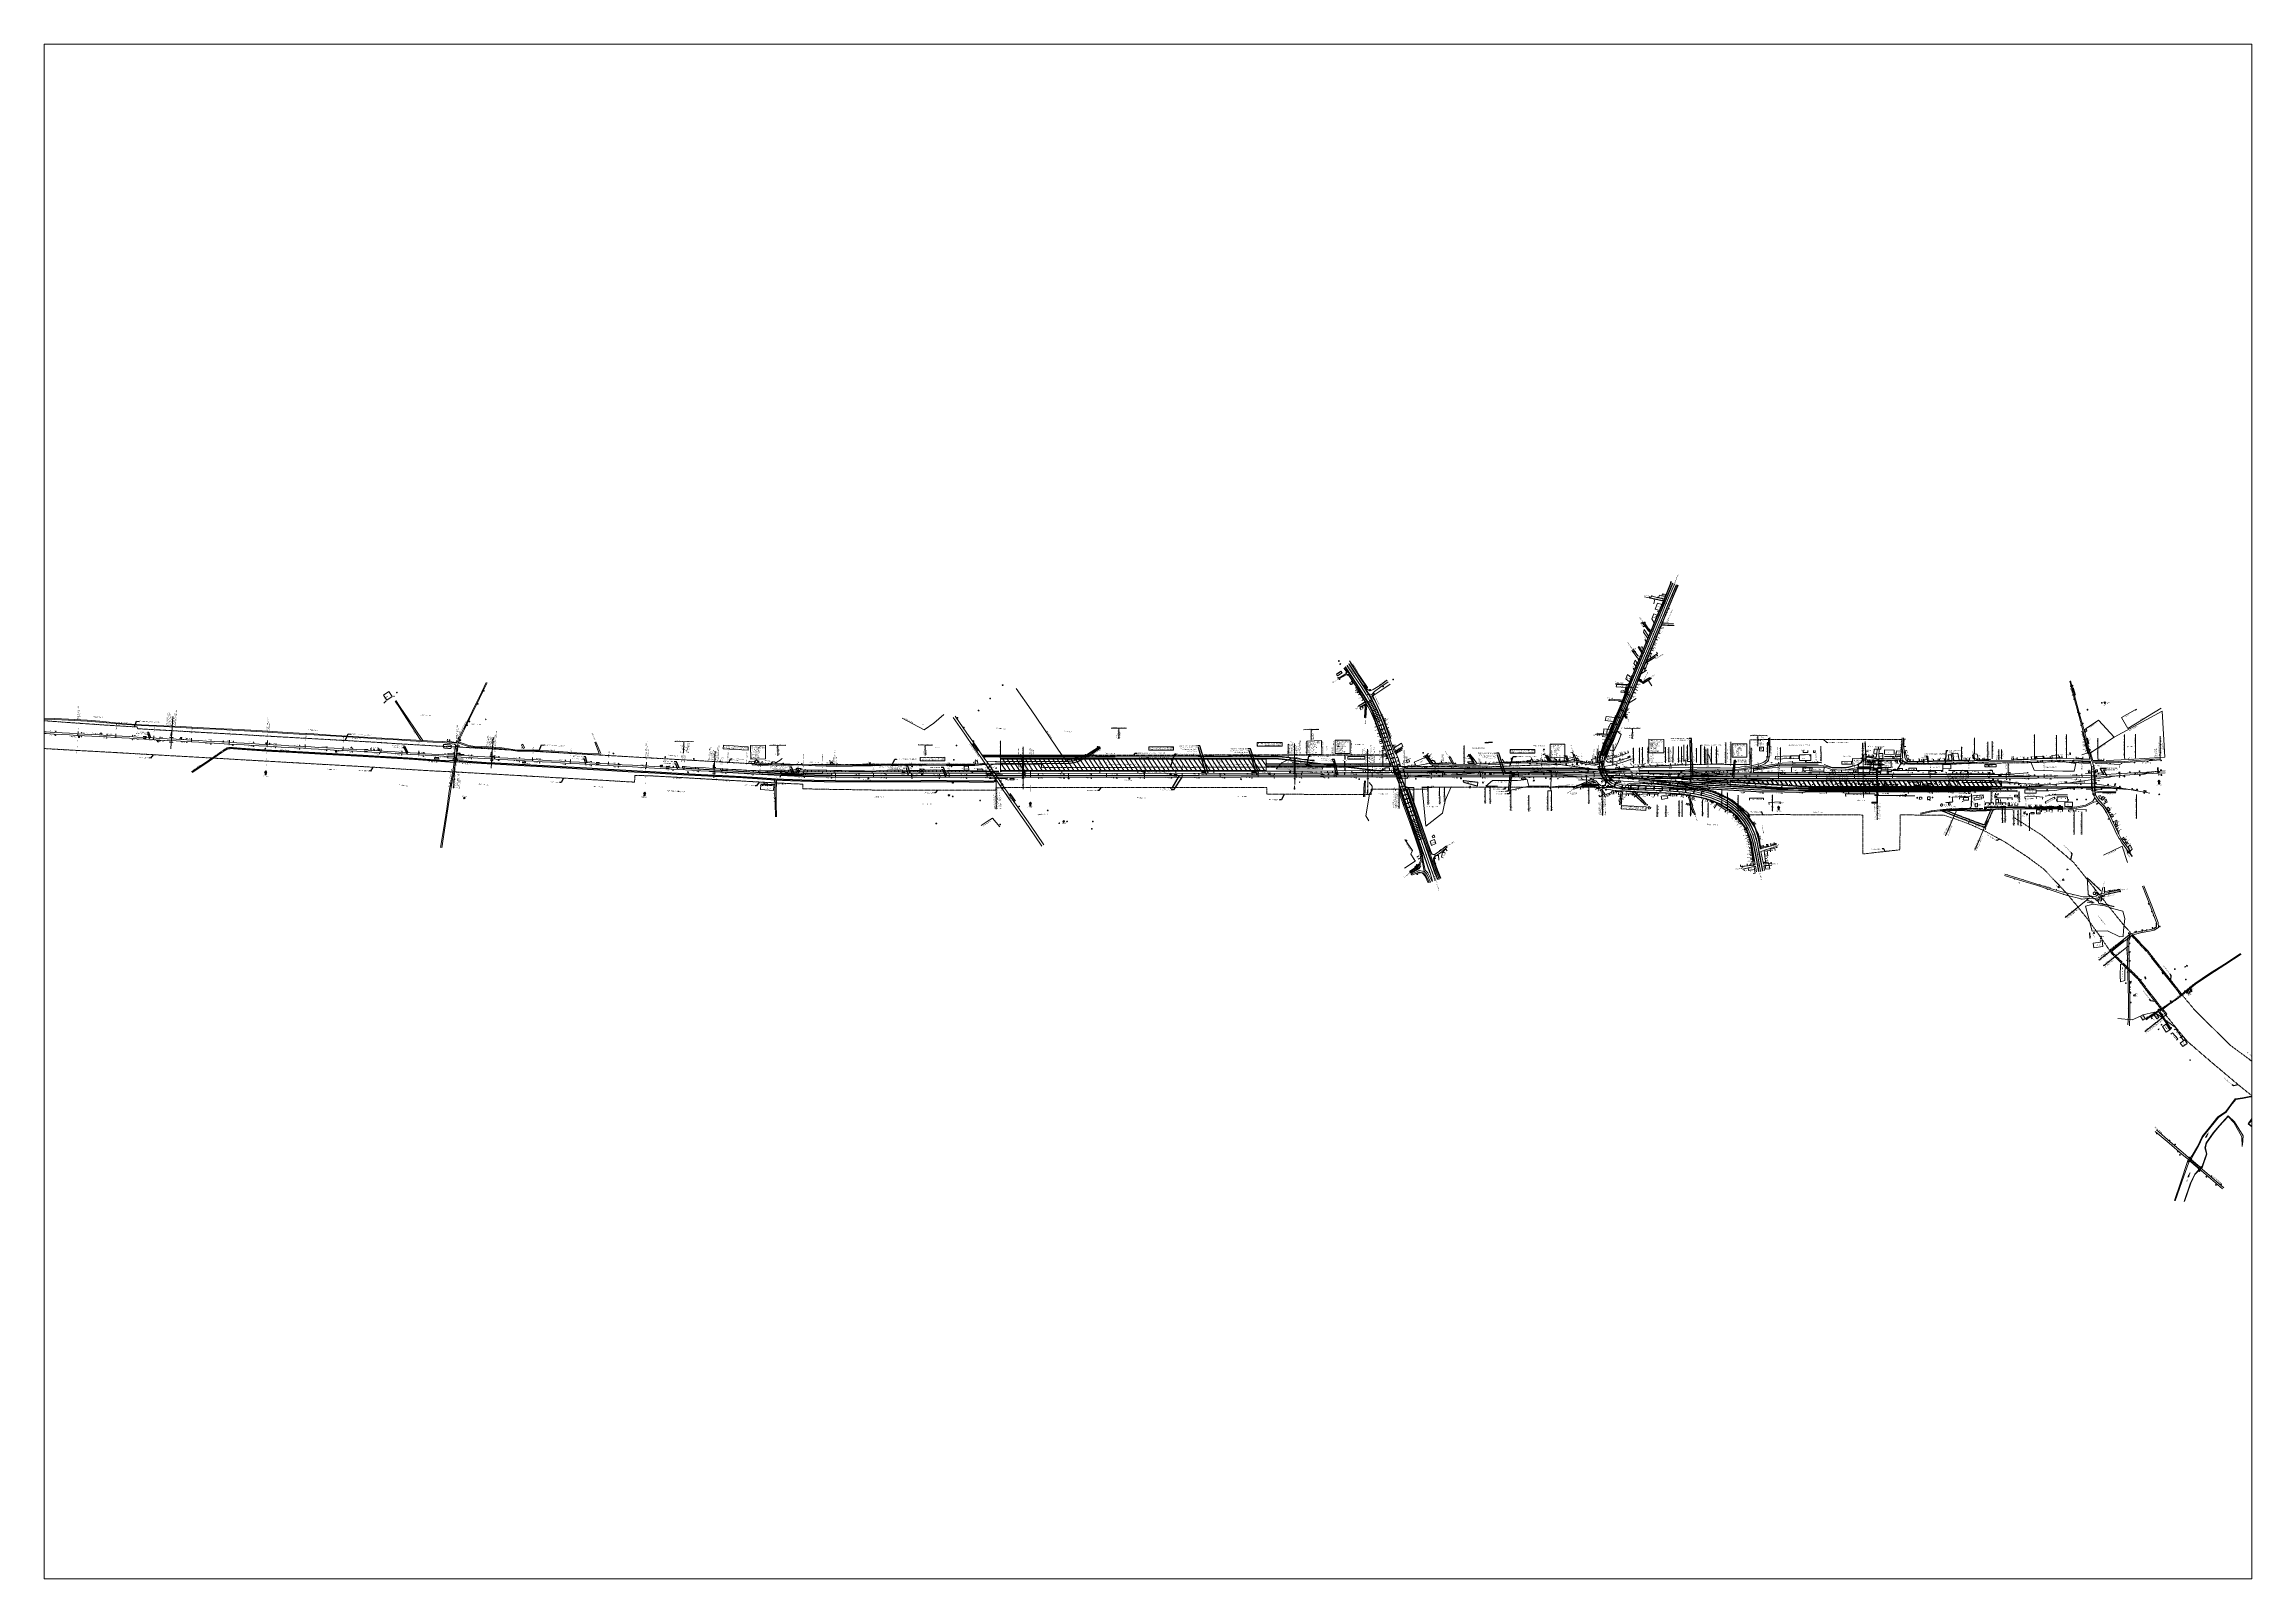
# Paper-space layout 'Layout2' of a CAD drawing. Header units: metres. Extents: x -3483 to 6061, y -3292 to 3340.
# The model-space entities are those that its viewports show. They can reach past a viewport. Long polylines and large blocks are cut down to what shows.
import ezdxf
from ezdxf.enums import TextEntityAlignment as Align

# ---------------------------------------------------------------- set-up
doc = ezdxf.new("R2010")
doc.units = ezdxf.units.M
doc.header["$MEASUREMENT"] = 0
for name, pattern in [('CENTER', [2, 1.25, -0.25, 0.25, -0.25]), ('DASHED', [0.75, 0.5, -0.25]), ('PHANTOM2', [1.25, 0.625, -0.125, 0.125, -0.125, 0.125, -0.125])]:
    doc.linetypes.add(name, pattern=pattern)
doc.layers.get('Defpoints').update_dxf_attribs({"lineweight": 0})
for name, color, linetype, lineweight in [('30-9-16P', 53, 'Continuous', 0), ('Arch', 7, 'Continuous', 0), ('Bore', 8, 'Continuous', 0), ('BRIDGE DETAILS PLAN', 7, 'Continuous', 0), ('Bridge Parapet', 7, 'Continuous', 0), ('BRIDGE_PARAPET', 251, 'Continuous', 0), ('Building Under Cons.', 251, 'Continuous', 0), ('BUILDING_UNDER_CONS', 251, 'Continuous', 0), ('CANAL_BOTTOM', 5, 'Continuous', 0), ('CANAL_TOP', 5, 'Continuous', 0), ('Cart Track', 34, 'Continuous', 0), ('CART_TRACK', 34, 'Continuous', 0), ('Commercial Building Pucca', 251, 'Continuous', 0), ('Commercial Building Semipucca', 251, 'Continuous', 0), ('COMMERCIAL_BLD_PUC', 251, 'Continuous', 0), ('Compound Wall', 251, 'Continuous', 0), ('COMPOUND_WALL', 8, 'Continuous', 0), ('CULVERT', 7, 'Continuous', 0), ('Culvert Parapet', 7, 'Continuous', 0), ('DFC BOUNDARY', 6, 'Continuous', 30), ('DFCC BOUNDARY', 6, 'CENTER', 0), ('Drain Bottom', 5, 'Continuous', 0), ('Drain Top', 5, 'Continuous', 0), ('DRAIN_BOTTOM', 5, 'Continuous', 0), ('DRAIN_TOP', 5, 'Continuous', 0), ('Electric Pole', 251, 'Continuous', 0), ('ELECTRIC_POLE', 251, 'Continuous', 0), ('Exg track', 7, 'Continuous', 0), ('Existing Chainage', 7, 'Continuous', 0), ('Existing IR Track', 143, 'Continuous', 0), ('Existing Railway Boundary', 7, 'CENTER', 0), ('Fence', 251, 'FENCELINE1', 0), ('flow direction', 7, 'Continuous', 0), ('Footpath', 251, 'Continuous', 0), ('Gate', 251, 'Continuous', 0), ('GIDN', 8, 'Continuous', 0), ('Govt buliding', 251, 'Continuous', 0), ('GOVT_BUILDING', 251, 'Continuous', 0), ('Grade Indicator', 8, 'Continuous', 0), ('grid', 251, 'Continuous', 0), ('Grill', 251, 'Continuous', 0), ('Hut', 251, 'Continuous', 0), ('KILOMETER_STONE', 251, 'Continuous', 0), ('KM STONE', 7, 'Continuous', 0), ('Lamp_Post', 7, 'Continuous', 0), ('LC DETAILS IN PLAN', 7, 'Continuous', 0), ('MATCH LINE', 7, 'Continuous', 0), ('Name Board', 251, 'Continuous', 0), ('NAME_BOARD', 251, 'Continuous', 0), ('Ofc Pillar', 7, 'Continuous', 0), ('OFC_PILLAR', 251, 'Continuous', 0), ('OHE MAST', 8, 'Continuous', 0), ('Park', 251, 'Continuous', 30), ('Parking Area', 251, 'Continuous', 30), ('Pavers', 7, 'Continuous', 0), ('PIER_OR_ABUTMENT', 7, 'Continuous', 0), ('Piers_Abutment', 7, 'Continuous', 0), ('PIPE_LINE', 7, 'Continuous', 0), ('Platform', 251, 'Continuous', 0), ('POND', 5, 'Continuous', 0), ('PROPOSED DFCC TOE LINE', 239, 'Continuous', 0), ('PROPOSED DFCC TOE SLOPES', 239, 'Continuous', 0), ('PROPOSED DFCC TRACK', 1, 'Continuous', 0), ('PROPOSED FORMATION LINE - PLAN', 187, 'Continuous', 0), ('Religious_Place', 251, 'Continuous', 0), ('Residential Building Pucca', 251, 'Continuous', 0), ('Residential Building Semipucca', 251, 'Continuous', 0), ('RESIDENTIAL_BL_PUC', 251, 'Continuous', 0), ('RESIDENTIAL_BL_SEMI', 251, 'Continuous', 0), ('Retaining Wall', 251, 'Continuous', 0), ('River Text', 5, 'Continuous', 0), ('SFL', 7, 'Continuous', 0), ('SH.NOS', 8, 'Continuous', 0), ('Shed', 251, 'Continuous', 0), ('Side Details', 251, 'Continuous', 0), ('Sign Board', 251, 'Continuous', 0), ('SIGN_BOARD', 251, 'Continuous', 0), ('SIGNAL_POST', 251, 'Continuous', 0), ("SIRHIND STN SRJ's", 251, 'Continuous', 0), ('SRJ13A', 8, 'Continuous', 0), ('Step', 7, 'Continuous', 0), ('STOP', 8, 'Continuous', 0), ('Subroad Centre', 34, 'Continuous', 0), ('Subroad Edge', 34, 'Continuous', 0), ('T-G', 8, 'Continuous', 0), ('T-P', 8, 'Continuous', 0), ('Tank', 7, 'Continuous', 0), ('Tap', 8, 'Continuous', 0), ('Tbm Pillar', 8, 'Continuous', 0), ('Telephone_Pole', 8, 'Continuous', 0), ('Text', 251, 'Continuous', 0), ('Tower', 7, 'Continuous', 0), ('Transformer', 251, 'Continuous', 0), ('Trolley Stand', 251, 'Continuous', 0), ('TROLLEY_STAND', 7, 'Continuous', 0), ('Village Name', 251, 'Continuous', 0), ('VILLAGE_BOUNDARY', 7, 'Continuous', 0), ('Water Logged Area', 5, 'Continuous', 0), ('WATER_LOGGED_AREA', 5, 'Continuous', 0), ('Well', 5, 'Continuous', 0), ('Wing Wall', 7, 'Continuous', 0), ('WING_WALL', 7, 'Continuous', 0), ('WL', 7, 'Continuous', 0)]:
    doc.layers.add(name, color=color, linetype=linetype, lineweight=lineweight)
for name, color, linetype in [('Cut & Conn', 190, 'Continuous'), ('Cut & Conn curves up', 192, 'Continuous'), ('cut conn grades dn', 192, 'Continuous'), ('cut conn grades up', 192, 'Continuous'), ('IR PROPOSALS', 190, 'Continuous'), ('PROPOSED ROAD', 10, 'DASHED'), ('Trolley Refuse', 10, 'Continuous')]:
    doc.layers.add(name, color=color, linetype=linetype)
doc.styles.add('CUT-FILL', font='cut-fill.shx', dxfattribs={"height": 2})
doc.styles.add('NB', font='swissbo.ttf', dxfattribs={"height": 1.5})
doc.styles.add('notes', font='romans.shx', dxfattribs={"height": 2})
doc.styles.add('ROMANT', font='romant__.ttf')
doc.styles.get("Standard").update_dxf_attribs({"font": 'arial.ttf'})
doc.styles.add('Style-Arial', font='arial.ttf')
doc.styles.add('Text', font='arial.ttf', dxfattribs={"height": 2})
doc.styles.add('Vill txt', font='arial.ttf', dxfattribs={"height": 3})
doc.linetypes.add('FENCELINE1', pattern='A,6.35,-2.54,[133,ltypeshp.shx,S=2.54,R=0,X=-2.54,Y=0],-2.54,25.4', length=36.83)
doc.dimstyles.new('ISO-25', dxfattribs={"dimtxt": 2.5, "dimasz": 2.5, "dimexe": 1.25, "dimexo": 0.625, "dimtad": 1, "dimtxsty": 'Standard', "dimcen": 2.5, "dimadec": 0, "dimazin": 0, "dimtfac": 1, "dimtmove": 0, "dimatfit": 3, "dimfxl": 1, "dimarcsym": 0})
doc.dimstyles.get("Standard").update_dxf_attribs({"dimtxt": 2.5, "dimasz": 2.5, "dimexe": 0.18, "dimexo": 0.0625, "dimgap": 0.09, "dimtad": 0, "dimtih": 1, "dimtoh": 1, "dimdec": 3, "dimzin": 0, "dimdsep": 46, "dimtxsty": 'Standard', "dimcen": 0.09, "dimadec": 0, "dimazin": 0, "dimtfac": 1, "dimtdec": 3, "dimtofl": 0, "dimtmove": 0, "dimatfit": 3, "dimfxl": 1, "dimtolj": 1, "dimtzin": 0, "dimarcsym": 0})

# ---------------------------------------------------------------- blocks, each defined once
blk = doc.blocks.new('GT')
at = {"layer": 'Gate'}
for p, q in [((-0.5, -0.5), (-0.5, 0.5)), ((-0.5, 0.5), (0.5, -0.5)), ((0.5, 0.5), (0.5, -0.5))]:
    blk.add_line(p, q, dxfattribs=at)
at = {"layer": 'Gate', "flags": 128}
blk.add_lwpolyline([(0.5, 0.5), (-0.5, -0.5)], dxfattribs=at)
blk = doc.blocks.new('BORE')
at = {"ltscale": 0.5}
for q in [(-1, 0), (0, 1.6), (1, 0), (0, -1.6)]:
    blk.add_line((0, 0), q, dxfattribs=at)
blk.add_circle((0, 0), 0.328, dxfattribs=at)
blk = doc.blocks.new('T-G')
at = {"color": 8, "flags": 128}
for points in [[(-0.9, 1.7), (0.9, 2.7)], [(-0.9, 1.7), (0.8, 2.7)], [(-0.1, 1.2), (-0.1, 0)], [(-0.1, 0), (0.1, 0)], [(0.1, 1.2), (0.1, 0)]]:
    blk.add_lwpolyline(points, dxfattribs=at)
at = {"color": 8}
blk.add_circle((0, 2.2), 1, dxfattribs=at)
at = {"color": 8, "char_height": 0.4, "attachment_point": 7, "line_spacing_factor": 0.6, "style": 'CUT-FILL'}
for s, insert in [('T', (-0.1, 2.4, 203.2)), ('G', (-0.1, 1.4, 203.2))]:
    blk.add_mtext(s, dxfattribs=dict(at, insert=insert))
blk = doc.blocks.new('T-P')
at = {"color": 8, "flags": 128}
for points in [[(-0.8, 1.7), (0.9, 2.7)], [(-0.8, 1.7), (0.9, 2.7)], [(0, 1.2), (0, 0)], [(0, 0), (0.1, 0)], [(0.1, 1.2), (0.1, 0)]]:
    blk.add_lwpolyline(points, dxfattribs=at)
at = {"color": 8}
blk.add_circle((0.1, 2.2), 1, dxfattribs=at)
at = {"color": 8, "char_height": 0.4, "attachment_point": 7, "line_spacing_factor": 0.6, "style": 'CUT-FILL'}
for s, insert in [('T', (0, 2.4, 203.2)), ('P', (0, 1.4, 203.2))]:
    blk.add_mtext(s, dxfattribs=dict(at, insert=insert))
blk = doc.blocks.new('EP')
blk.add_hatch(color=8).paths.add_polyline_path([(0.3, -0.2), (0.3, 0), (-0.3, -0.2), (-0.3, 0.1), (-0.9, 0), (-0.2, 0.2), (-0.2, -0.1), (0.4, 0.2), (0.4, -0.1), (0.9, 0)])
at = {"color": 8}
for p, q in [((-0.9, 0), (-0.2, 0.2)), ((-0.3, 0.1), (-0.9, 0)), ((-0.3, -0.2), (-0.3, 0.1)), ((0.3, 0), (-0.3, -0.2)), ((-0.2, -0.1), (0.4, 0.2)), ((-0.2, 0.2), (-0.2, -0.1)), ((0.3, -0.2), (0.3, 0)), ((0.4, 0.2), (0.4, -0.1)), ((0.9, 0), (0.3, -0.2)), ((0.4, -0.1), (0.9, 0))]:
    blk.add_line(p, q, dxfattribs=at)
blk.add_circle((0, 0), 1, dxfattribs=at)
blk = doc.blocks.new('3200D')
at = {"layer": 'GIDN'}
blk.add_hatch(color=256, dxfattribs=at).paths.add_polyline_path([(0, 0), (-0.3, 0.5), (-0.2, 0.5), (-0.2, 1.2), (0.1, 1.2), (0.1, 0.5), (0.3, 0.5)])
for p, q in [((1.1, 1.3), (-1.1, 1.3)), ((-1.1, 1.3), (-1.1, -0.9)), ((1.1, -0.9), (1.1, 1.3)), ((-1.1, -0.9), (1.1, -0.9))]:
    blk.add_line(p, q, dxfattribs=at)
at = {"layer": 'GIDN', "flags": 128}
for points in [[(-0.3, 0.5), (0, 0), (0.3, 0.5)], [(-0.3, 0.5), (-0.2, 0.5)], [(-0.2, 0.5), (-0.2, 1.2), (0.1, 1.2), (0.1, 0.5)], [(0.1, 0.5), (0.3, 0.5)]]:
    blk.add_lwpolyline(points, dxfattribs=at)
at = {"layer": 'GIDN', "insert": (-0.9, -0.9), "char_height": 0.5, "attachment_point": 7, "line_spacing_factor": 0.6, "style": 'CUT-FILL'}
blk.add_mtext('3200', dxfattribs=at)
blk = doc.blocks.new('LP')
at = {"flags": 128}
for points in [[(0, 0), (0, 1.5)], [(0.3, 1.3), (0.4, 1.3)]]:
    blk.add_lwpolyline(points, dxfattribs=at)
for centre, radius, start, end in [((0.1, 1), 0.519, 57.64249, 97.31648), ((0.3, 1.3), 0.094, 11.70118, 168.04763)]:
    blk.add_arc(centre, radius, start, end)
at = {"extrusion": (0, 0, -1)}
blk.add_ellipse((0, 0), major_axis=(0.308, 0), ratio=0.400495, dxfattribs=at)
blk.add_ellipse((0.3, 1.4), major_axis=(0.0017, 0.0438), ratio=0.461056, start_param=1.74022, end_param=4.575836)
blk = doc.blocks.new('NB')
for p, q in [((-1, 0.8), (-1, 2)), ((-1, 2), (1, 2)), ((-1, 0.8), (1, 0.8)), ((-0.1, 0.8), (-0.1, 0)), ((-0.1, 0), (0.1, 0)), ((0.1, 0.8), (0.1, 0)), ((1, 2), (1, 0.8))]:
    blk.add_line(p, q)
at = {"style": 'NB', "width": 1.025371}
blk.add_text('NB', height=0.988, rotation=180, dxfattribs=at).set_placement((0, 1.4), align=Align.MIDDLE_CENTER)
blk = doc.blocks.new('OFC')
at = {"ltscale": 5}
for p, q in [((-0.5, 0), (-0.5, 1.2)), ((-0.5, 0), (0.5, 0)), ((0.5, 0), (0.5, 1.2))]:
    blk.add_line(p, q, dxfattribs=at)
at = {"extrusion": (-1, -8.21066e-11, 0), "elevation": 0.3, "flags": 128}
blk.add_lwpolyline([(-1.1, 1.2), (-1.1, 0), (-0.8, 0), (-0.8, 1.2), (-1.1, 1.2)], close=True, dxfattribs=at)
at = {"extrusion": (-2.00765e-10, 1, 0), "elevation": 1.1, "flags": 128}
blk.add_lwpolyline([(-0.4, 1.2), (-0.4, 0), (0.3, 0), (0.3, 1.2), (-0.4, 1.2)], close=True, dxfattribs=at)
at = {"flags": 128}
blk.add_lwpolyline([(0.4, 1.1), (0.4, 0.8), (-0.3, 0.8), (-0.3, 1.1), (0.4, 1.1)], close=True, dxfattribs=at)
at = {"elevation": 1.2, "flags": 128}
blk.add_lwpolyline([(0.4, 0.8), (0.4, 1.1), (-0.3, 1.1), (-0.3, 0.8), (0.4, 0.8)], close=True, dxfattribs=at)
at = {"extrusion": (-8.0306e-11, -1, 0), "elevation": -0.8, "flags": 128}
blk.add_lwpolyline([(-0.3, 1.2), (-0.3, 0), (0.4, 0), (0.4, 1.2), (-0.3, 1.2)], close=True, dxfattribs=at)
at = {"extrusion": (1, -3.28427e-10, 0), "elevation": 0.4, "flags": 128}
blk.add_lwpolyline([(0.8, 1.2), (0.8, 0), (1.1, 0), (1.1, 1.2), (0.8, 1.2)], close=True, dxfattribs=at)
at = {"ltscale": 5}
blk.add_arc((0, 1.4), 0.48, 343.89789, 196.10211, dxfattribs=at)
at = {"ltscale": 5, "style": 'notes'}
blk.add_text('OFC', height=0.246, rotation=0, dxfattribs=at).set_placement((-0.3, 0.8))
at = {"style": 'notes'}
blk.add_text('OFC', height=0.937, rotation=180, dxfattribs=at).set_placement((3.2, 1, -359.2))
blk = doc.blocks.new('SIG')
for color, points in [(1, [(-0.2, 0.4, 0.180295), (0, 0.3, -0.00255), (0, 0.3, -0.00255), (0, 0.3, 0.180295), (0.2, 0.4, -0.002654), (0.2, 0.4, 0.184495), (0.3, 0.7, 1.000001), (-0.3, 0.7, 0.184495), (-0.2, 0.4, -0.002654)]), (2, [(0.2, -0.2, -0.002654), (0.2, -0.2, 0.184495), (0.3, 0, 1.000001), (-0.3, 0, 0.184495), (-0.2, -0.2, -0.002654), (-0.2, -0.2, 0.180295), (0, -0.3, -0.00255), (0, -0.3, -0.00255), (0, -0.3, 0.180295)]), (3, [(0.2, -0.9, -0.002654), (0.2, -0.9, 0.184495), (0.3, -0.6, 1.000001), (-0.3, -0.6, 0.184495), (-0.2, -0.9, -0.002654), (-0.2, -0.9, 0.395599)])]:
    blk.add_hatch(color=color).paths.add_polyline_path(points)
for p, q in [((-0.3, 1), (-0.3, -0.9)), ((0.3, -0.9), (0.3, 1))]:
    blk.add_line(p, q)
at = {"flags": 128}
for points in [[(-0.3, 1), (-0.8, 1, 0.198758), (-0.4, 0.4, 0.003814), (-0.3, 0.4)], [(-0.3, 0.3), (-0.8, 0.3, 0.198758), (-0.4, -0.2, 0.003727), (-0.3, -0.3)], [(0.3, 1), (0.8, 1, -0.198758), (0.4, 0.4, -0.003814), (0.3, 0.4)], [(0.3, 0.3), (0.8, 0.3, -0.198758), (0.4, -0.2, -0.003727), (0.3, -0.3)], [(-0.3, -0.3), (-0.8, -0.3, 0.198758), (-0.4, -0.9, 0.003639), (-0.3, -0.9)], [(0.3, -0.3), (0.8, -0.3, -0.198758), (0.4, -0.9, -0.003639), (0.3, -0.9)]]:
    blk.add_lwpolyline(points, format="xyb", dxfattribs=at)
for centre, radius, start, end in [((0, 0.9), 0.324, 12.40488, 167.59512), ((0, 0.8), 0.357, 27.75781, 152.24219), ((0, -0.9), 0.324, 181.45715, 358.54285)]:
    blk.add_arc(centre, radius, start, end)
blk = doc.blocks.new('STOP')
at = {"layer": 'SRJ13A', "flags": 128}
blk.add_lwpolyline([(0.8, 5.4), (-0.8, 5.4), (-0.8, 1.3), (0.8, 1.3), (0.8, 5.4)], close=True, dxfattribs=at)
blk.add_lwpolyline([(0, 1.3), (0, 0)], dxfattribs=at)
at = {"layer": 'SRJ13A', "char_height": 0.739, "attachment_point": 7, "rotation": 180, "line_spacing_factor": 0.6, "style": 'CUT-FILL'}
for s, insert in [('O', (0.3, 4.1)), ('P', (0.3, 5)), ('T', (0.3, 3.1)), ('S', (0.3, 2))]:
    blk.add_mtext(s, dxfattribs=dict(at, insert=insert))
blk = doc.blocks.new('TAP')
at = {"layer": 'Tap', "color": 8}
for p, q in [((-0.3, 0), (0.3, 0)), ((-1, -0.3), (0.2, -0.3)), ((-1, -0.7), (-0.2, -0.7)), ((-0.4, -0.1), (-0.4, 0)), ((-0.1, -0.2), (-0.3, -0.2)), ((0, -0.2), (0, -0.3)), ((0, -0.2), (0, -0.3)), ((0, -1), (0, -1.3)), ((0, -1.3), (0.4, -1.3)), ((0.1, -0.2), (0.3, -0.2)), ((0.4, -0.1), (0.4, 0)), ((0.4, -0.5), (0.4, -1.3))]:
    blk.add_line(p, q, dxfattribs=at)
at = {"layer": 'Tap', "color": 8, "linetype": 'DASHED'}
for p, q in [((-0.4, -1.7), (0, -1.3)), ((0.2, -1.3), (0.2, -1.7)), ((0.9, -1.7), (0.4, -1.3))]:
    blk.add_line(p, q, dxfattribs=at)
at = {"layer": 'Tap', "color": 8}
for centre, radius, start, end in [((-0.3, 0), 0.0499, 90, 180), ((0.3, 0), 0.0499, 0, 90), ((-0.3, -0.1), 0.0499, 180, 270), ((-0.2, -1), 0.208, 0, 90), ((-0.1, -0.2), 0.0499, 0, 90), ((0.1, -0.2), 0.0499, 90, 180), ((0.2, -0.5), 0.208, 0, 90), ((0.3, -0.1), 0.0499, 270, 0)]:
    blk.add_arc(centre, radius, start, end, dxfattribs=at)
at = {"layer": 'Tap', "color": 8, "ltscale": 5, "style": 'notes'}
blk.add_text('TAP', height=0.25, rotation=180, dxfattribs=at).set_placement((1.1, -1.1, -147.7))
blk = doc.blocks.new('TP')
at = {"layer": 'Telephone_Pole'}
blk.add_hatch(color=8, dxfattribs=at).paths.add_polyline_path([(0.5, 0.1, -0.516403), (0.5, 0, 0.157799), (0.4, -0.2, 0.257253), (0.4, -0.2), (0.7, -0.4, 0.297943), (0.7, -0.4, 0.213635), (0.9, -0.1, 0.292624), (0.9, 0.1, 0.314672), (-0.9, 0.1, 0.297888), (-0.9, -0.1, 0.205841), (-0.7, -0.4, 0.297943), (-0.7, -0.4), (-0.4, -0.2, 0.257253), (-0.4, -0.2, 0.155164), (-0.5, 0, -0.510878), (-0.5, 0.1, -0.167449)])
at = {"layer": 'Telephone_Pole', "color": 8}
for p, q in [((-0.7, -0.4), (-0.4, -0.2)), ((0.7, -0.4), (0.4, -0.2))]:
    blk.add_line(p, q, dxfattribs=at)
blk.add_circle((0, 0), 1.03, dxfattribs=at)
for centre, radius, start, end in [((0, -1.1), 1.5, 55.36592, 125.23532), ((0, -1.3), 1.5, 71.19434, 109.21809), ((-0.5, 0.1), 0.0243, 109.21809, 217.46399), ((-0.8, -0.2), 0.402, 2.18439, 37.46399), ((0.8, -0.2), 0.402, 141.94645, 177.81561), ((0.5, 0.1), 0.0243, 321.94645, 71.19434), ((0.7, -0.1), 0.194, 350.12305, 55.36592), ((-0.4, -0.2), 0.0258, 304.47763, 2.18439), ((0.4, -0.2), 0.0258, 177.81561, 235.52237), ((0.5, 0), 0.462, 301.88655, 350.12305), ((0.7, -0.4), 0.0258, 235.52237, 301.88655)]:
    blk.add_arc(centre, radius, start, end, dxfattribs=at)
for p in [(-0.4, -0.2), (0.4, -0.2)]:
    blk.add_point(p, dxfattribs=at)
blk = doc.blocks.new('TRF')
blk.add_hatch(color=256).paths.add_polyline_path([(-0.2, -0.4), (0, 0), (-1, -0.3), (0.4, 0.4), (0.2, 0), (1, 0.1)])
for p, q in [((-0.7, 0.7), (-0.7, -0.7)), ((-0.5, 0.7), (-0.7, 0.7)), ((-0.5, -0.7), (-0.5, 0.7)), ((0, 0.7), (0, -0.7)), ((0.2, 0.7), (0, 0.7)), ((0.2, -0.7), (0.2, 0.7)), ((0.7, 0.7), (0.7, -0.7)), ((0.9, 0.7), (0.7, 0.7)), ((0.9, -0.7), (0.9, 0.7)), ((-0.7, -0.7), (-0.5, -0.7)), ((0, -0.7), (0.2, -0.7)), ((0.7, -0.7), (0.9, -0.7))]:
    blk.add_line(p, q)
at = {"flags": 128}
blk.add_lwpolyline([(0.2, 0), (0.4, 0.4), (-1, -0.3), (0, 0), (-0.2, -0.4), (1, 0.1), (0.2, 0)], close=True, dxfattribs=at)
blk = doc.blocks.new('TSB')
at = {"const_width": 0.132, "flags": 128}
blk.add_lwpolyline([(-0.5, 0.8), (0.5, 0.8), (0, 1.9), (-0.5, 0.8)], close=True, dxfattribs=at)
at = {"const_width": 0.142, "flags": 128}
blk.add_lwpolyline([(0, 0.8), (0, 0)], dxfattribs=at)
blk = doc.blocks.new('TSB15')
at = {"layer": 'SH.NOS', "const_width": 0.132, "flags": 128}
blk.add_lwpolyline([(-0.5, 0.8), (0.6, 0.8), (0.1, 1.8), (-0.5, 0.8)], close=True, dxfattribs=at)
at = {"layer": 'SH.NOS', "const_width": 0.142, "flags": 128}
blk.add_lwpolyline([(0.1, 0.8), (0.1, 0)], dxfattribs=at)
at = {"layer": 'SH.NOS', "insert": (-0.1, 0.9), "char_height": 0.2, "attachment_point": 7, "line_spacing_factor": 0.6, "style": 'CUT-FILL'}
blk.add_mtext('15', dxfattribs=at)
blk = doc.blocks.new('TSB65')
at = {"layer": 'SH.NOS', "const_width": 0.132, "flags": 128}
blk.add_lwpolyline([(-0.5, 0.8), (0.5, 0.8), (0, 1.9), (-0.5, 0.8)], close=True, dxfattribs=at)
at = {"layer": 'SH.NOS', "const_width": 0.142, "flags": 128}
blk.add_lwpolyline([(0, 0.8), (0, 0)], dxfattribs=at)
at = {"layer": 'SH.NOS', "insert": (-0.2, 1), "char_height": 0.2, "attachment_point": 7, "line_spacing_factor": 0.6, "style": 'CUT-FILL'}
blk.add_mtext('65', dxfattribs=at)
blk = doc.blocks.new('WL')
at = {"layer": 'WL'}
for p, q in [((1.1, 3.4), (-1.1, 3.4)), ((-1.1, 3.4), (-1.1, 1.3)), ((-1.1, 1.3), (1.1, 1.3)), ((0, 1.3), (0, 0)), ((1.1, 1.3), (1.1, 3.4))]:
    blk.add_line(p, q, dxfattribs=at)
at = {"layer": 'WL', "flags": 128}
blk.add_lwpolyline([(-1.1, 1.3), (1.1, 3.4)], dxfattribs=at)
at = {"layer": 'WL', "char_height": 0.739, "attachment_point": 7, "rotation": 180, "line_spacing_factor": 0.6, "style": 'CUT-FILL'}
for s, insert in [('W', (0, 2.9)), ('L', (0.5, 1.9))]:
    blk.add_mtext(s, dxfattribs=dict(at, insert=insert))
blk = doc.blocks.new('River A')
at = {"layer": 'River Text'}
for p, q in [((0, 3), (-4, 11, -1500)), ((0, 0), (-4, 8, -1500)), ((0, 20), (-3, 28, -1500)), ((0, 16), (-3, 24, -1500)), ((0, 13), (-3, 20, -1500)), ((0, 10), (-3, 17, -1500)), ((0, 6), (-3, 14, -1500)), ((0, 20), (4, 28, -1500)), ((0, 16), (4, 24, -1500)), ((1, 22), (0, 0)), ((0, 13), (4, 20, -1500)), ((0, 10), (4, 17, -1500)), ((0, 6), (4, 13, -1500)), ((0, 3), (4, 11, -1500)), ((0, 0), (4, 7, -1500))]:
    blk.add_line(p, q, dxfattribs=at)
at = {"layer": 'River Text', "flags": 128}
blk.add_lwpolyline([(-1, -28), (1, 22)], dxfattribs=at)
at = {"layer": 'River Text', "extrusion": (0, 0, -1)}
blk.add_solid([(-3, -28), (1, -53), (5, -28)], dxfattribs=at)
blk = doc.blocks.new('L')
at = {"layer": 'WL'}
for p, q in [((1.1, 3.4), (-1.1, 3.4)), ((-1.1, 3.4), (-1.1, 1.3)), ((-1.1, 1.3), (1.1, 1.3)), ((0, 1.3), (0, 0)), ((1.1, 1.3), (1.1, 3.4))]:
    blk.add_line(p, q, dxfattribs=at)
at = {"layer": 'WL', "insert": (-0.2, 1.8), "char_height": 0.739, "attachment_point": 7, "line_spacing_factor": 0.6, "style": 'CUT-FILL'}
blk.add_mtext('L', dxfattribs=at)
blk = doc.blocks.new('OHE MAST')
h = blk.add_hatch(color=256)
edge = h.paths.add_edge_path()
edge.add_arc((0, 0), 0.514, 0, 360)
at = {"const_width": 0.01, "flags": 128}
for points in [[(1.5, 3.5), (1.5, 2), (-1.5, 2), (-1.5, 3.5)], [(0, 2), (0, 0)]]:
    blk.add_lwpolyline(points, dxfattribs=at)
blk.add_circle((0, 0), 0.514)
blk = doc.blocks.new('KM POST PLAN')
h = blk.add_hatch(color=256)
h.paths.add_polyline_path([(-6, -8), (0, 0), (0, -8), (-3, -8)], flags=16)
h.paths.add_polyline_path([(-3, -20), (-3, -8), (0, -8), (0, -20)], flags=16)
at = {"flags": 128}
for points in [[(0, 0), (-6, -8), (6, -8)], [(0, 0), (0, -20)], [(0, 0), (6, -8)], [(3, -8), (3, -20), (-3, -20), (-3, -8)]]:
    blk.add_lwpolyline(points, dxfattribs=at)
blk = doc.blocks.new('KMS')
blk.add_hatch(color=256).paths.add_polyline_path([(0.8, 1.7), (0.8, 0), (1.3, 0.3), (1.3, 1.7, 0.82134), (-0.6, 2.1, -0.601821)])
at = {"flags": 128}
for points in [[(-0.8, 0), (-0.8, 1.7)], [(-0.8, 1.4), (0.8, 1.4)], [(-0.8, 0.6), (0.8, 0.6)], [(-0.8, 0), (0.8, 0)], [(0.8, 0), (0.8, 1.7)], [(0.8, 0), (1.3, 0.3)], [(1.3, 0.3), (1.3, 1.7)]]:
    blk.add_lwpolyline(points, dxfattribs=at)
for centre, radius, start, end in [((0, 1.5), 0.867, 14.14625, 165.85375), ((0.3, 1.7), 1, 0.48587, 158.66614)]:
    blk.add_arc(centre, radius, start, end)
at = {"style": 'notes'}
for s, p in [('K', (-0.2, 1.6)), ('M', (-0.2, 0.8)), ('S', (-0.2, 0.1))]:
    blk.add_text(s, height=0.391, dxfattribs=at).set_placement(p)
blk = doc.blocks.new('TBM')
at = {"const_width": 0.042, "flags": 128}
blk.add_lwpolyline([(0.8, -0.8), (-0.8, -0.8), (-0.8, 0.8), (0.8, 0.8), (0.8, -0.8)], close=True, dxfattribs=at)
at = {"flags": 128}
blk.add_lwpolyline([(0.5, -0.5), (-0.5, -0.5), (-0.5, 0.5), (0.5, 0.5), (0.5, -0.5)], close=True, dxfattribs=at)
blk = doc.blocks.new('TRF_1')
blk.add_hatch(color=256).paths.add_polyline_path([(0.2, 0), (0.4, 0.4), (-1, -0.3), (0, 0), (-0.2, -0.4), (1, 0.1)])
for p, q in [((-0.7, 0.7), (-0.7, -0.7)), ((-0.5, 0.7), (-0.7, 0.7)), ((-0.5, -0.7), (-0.5, 0.7)), ((0, 0.7), (0, -0.7)), ((0.2, 0.7), (0, 0.7)), ((0.2, -0.7), (0.2, 0.7)), ((0.7, 0.7), (0.7, -0.7)), ((0.9, 0.7), (0.7, 0.7)), ((0.9, -0.7), (0.9, 0.7)), ((-0.7, -0.7), (-0.5, -0.7)), ((0, -0.7), (0.2, -0.7)), ((0.7, -0.7), (0.9, -0.7))]:
    blk.add_line(p, q)
at = {"flags": 128}
blk.add_lwpolyline([(0.2, 0), (0.4, 0.4), (-1, -0.3), (0, 0), (-0.2, -0.4), (1, 0.1), (0.2, 0)], close=True, dxfattribs=at)
blk = doc.blocks.new('*D64')
at = {"color": 0, "lineweight": -2, "transparency": 16777216}
for p, q in [((633523.1, 3388054.8), (633527.4, 3388051.9)), ((633525.6, 3388051.3), (633524.7, 3388050.1)), ((633525.2, 3388057.9), (633529.5, 3388055)), ((633528.5, 3388055.7), (633526.4, 3388052.6)), ((633529.3, 3388057), (633530.1, 3388058.2))]:
    blk.add_line(p, q, dxfattribs=at)
at = {"color": 0, "transparency": 16777216}
for points in [[(633525.8, 3388051.2), (633525.4, 3388051.5), (633526.4, 3388052.6)], [(633529.5, 3388056.8), (633529.1, 3388057.1), (633528.5, 3388055.7)]]:
    blk.add_solid(points, dxfattribs=at)
at = {"layer": 'Defpoints', "color": 0, "transparency": 16777216}
for p in [(633522.6, 3388055.1), (633524.6, 3388058.3), (633526.4, 3388052.6)]:
    blk.add_point(p, dxfattribs=at)
at = {"color": 0, "transparency": 16777216, "insert": (633531.2, 3388052.8), "char_height": 2.5, "attachment_point": 5, "rotation": 147.64728}
blk.add_mtext('3.78', dxfattribs=at)
blk = doc.blocks.new('*D65')
at = {"color": 0, "lineweight": -2, "transparency": 16777216}
for p, q in [((633521.8, 3388045), (633525.1, 3388042.8)), ((633523.2, 3388042.2), (633522.4, 3388041)), ((633523.9, 3388048.2), (633527.2, 3388046.1)), ((633524, 3388043.5), (633526.2, 3388046.7)), ((633527, 3388048), (633527.8, 3388049.2))]:
    blk.add_line(p, q, dxfattribs=at)
at = {"color": 0, "transparency": 16777216}
for points in [[(633523.4, 3388042.1), (633523, 3388042.4), (633524, 3388043.5)], [(633527.2, 3388047.9), (633526.8, 3388048.1), (633526.2, 3388046.7)]]:
    blk.add_solid(points, dxfattribs=at)
at = {"layer": 'Defpoints', "color": 0, "transparency": 16777216}
for p in [(633521.3, 3388045.3), (633523.4, 3388048.6), (633526.2, 3388046.7)]:
    blk.add_point(p, dxfattribs=at)
at = {"color": 0, "transparency": 16777216, "insert": (633528.7, 3388042.3), "char_height": 2.5, "attachment_point": 5, "rotation": 147.64728}
blk.add_mtext('3.89', dxfattribs=at)
blk = doc.blocks.new('*D66')
at = {"color": 0, "lineweight": -2, "transparency": 16777216}
for p, q in [((633518.1, 3388039.4), (633521.4, 3388037.2)), ((633523.2, 3388042.3), (633521.2, 3388039.1)), ((633521.8, 3388045), (633525.1, 3388042.8))]:
    blk.add_line(p, q, dxfattribs=at)
at = {"color": 0, "transparency": 16777216}
for points in [[(633521.4, 3388039), (633521, 3388039.3), (633520.3, 3388037.9)], [(633523.4, 3388042.1), (633523, 3388042.4), (633524, 3388043.5)]]:
    blk.add_solid(points, dxfattribs=at)
at = {"layer": 'Defpoints', "color": 0, "transparency": 16777216}
for p in [(633517.6, 3388039.7), (633520.3, 3388037.9), (633521.3, 3388045.3)]:
    blk.add_point(p, dxfattribs=at)
at = {"color": 0, "transparency": 16777216, "insert": (633526.3, 3388037.9), "char_height": 2.5, "attachment_point": 5, "rotation": 147.64728}
blk.add_mtext('6.72', dxfattribs=at)
blk = doc.blocks.new('*D67')
at = {"color": 0, "lineweight": -2, "transparency": 16777216}
for p, q in [((633628.5, 3387968.6), (633629.7, 3387967.9)), ((633630, 3387970.7), (633633.9, 3387976.6)), ((633638.9, 3387984.2), (633636, 3387979.8)), ((633640.1, 3387986.3), (633641.3, 3387985.6))]:
    blk.add_line(p, q, dxfattribs=at)
at = {"color": 0, "transparency": 16777216}
for points in [[(633630.4, 3387970.4), (633629.7, 3387970.9), (633628.6, 3387968.6)], [(633639.2, 3387983.9), (633638.5, 3387984.4), (633640.2, 3387986.2)]]:
    blk.add_solid(points, dxfattribs=at)
at = {"layer": 'Defpoints', "color": 0, "transparency": 16777216}
for p in [(633628, 3387969), (633628.6, 3387968.6), (633639.6, 3387986.7)]:
    blk.add_point(p, dxfattribs=at)
at = {"color": 0, "transparency": 16777216, "insert": (633635.1, 3387978.1), "char_height": 2.5, "attachment_point": 5, "rotation": 147.64728}
blk.add_mtext('21.13m', dxfattribs=at)
blk = doc.blocks.new('*D68')
at = {"color": 0, "lineweight": -2, "transparency": 16777216}
for p, q in [((633627.3, 3387966.5), (633619.8, 3387955.1)), ((633628.5, 3387968.6), (633629.7, 3387967.9)), ((633611.5, 3387942.6), (633612.6, 3387941.9)), ((633612.9, 3387944.6), (633617.7, 3387952))]:
    blk.add_line(p, q, dxfattribs=at)
at = {"color": 0, "transparency": 16777216}
for points in [[(633627.6, 3387966.3), (633626.9, 3387966.7), (633628.7, 3387968.6)], [(633613.3, 3387944.4), (633612.6, 3387944.9), (633611.5, 3387942.6)]]:
    blk.add_solid(points, dxfattribs=at)
at = {"layer": 'Defpoints', "color": 0, "transparency": 16777216}
for p in [(633628, 3387969), (633610.9, 3387942.9), (633611.5, 3387942.6)]:
    blk.add_point(p, dxfattribs=at)
at = {"color": 0, "transparency": 16777216, "insert": (633618.8, 3387953.5), "char_height": 2.5, "attachment_point": 5, "rotation": 147.64728}
blk.add_mtext('31.15m', dxfattribs=at)

msp = doc.modelspace()

# ---------------------------------------------------------------- hatches: boundary and pattern name
at = {"layer": 'IR PROPOSALS'}
h = msp.add_hatch(dxfattribs=at)
h.set_pattern_fill('ANSI31', color=256, scale=80, angle=45)
h.set_pattern_definition([(90, (0, -1000), (-10, 2e-15), [])])
h.paths.add_polyline_path([(632210.5867, 3388962.7108), (632203.9022, 3388952.5546), (632209.5932, 3388947.8787), (632222.8614, 3388937.6306), (632240.2896, 3388925.4779), (632256.889, 3388913.8808), (632778.9042, 3388571.1376), (632780.9196, 3388574.1997), (632666.9728, 3388659.2735, 0.015097344), (632580.5226, 3388719.8414)])
h.paths.add_polyline_path([(632596.2052, 3388702.5942), (632537.6577, 3388740.6153), (632535.5443, 3388737.3609), (632594.0917, 3388699.3397)], flags=24)
at = {"layer": 'IR PROPOSALS', "linetype": 'Continuous', "lineweight": 0}
h = msp.add_hatch(dxfattribs=at)
h.set_pattern_fill('ANSI31', color=256, scale=80, angle=45)
h.set_pattern_definition([(90, (0, -1200), (-10, 2e-15), [])])
h.paths.add_polyline_path([(634374.9841, 3387452.3246), (634391.4529, 3387477.4001), (633806.5688, 3387861.9637), (633790.0871, 3387836.8967)])
h.paths.add_polyline_path([(633894.9672, 3387787.7009), (633833.4956, 3387827.621), (633831.3808, 3387824.3644), (633892.8523, 3387784.4444)], flags=24)
h.paths.add_polyline_path([(634146.7931, 3387621.5952), (634085.3216, 3387661.5153), (634083.2067, 3387658.2587), (634144.6783, 3387618.3386)], flags=24)

# ---------------------------------------------------------------- linework, layer by layer
at = {"layer": 'Arch', "flags": 128}
for points in [[(632014.253, 3389114.17), (632013.642, 3389114.076), (632013.952, 3389114.853), (632014.5717, 3389114.9483), (632014.253, 3389114.17)], [(632021.221, 3389110.539), (632020.571, 3389110.872), (632020.913, 3389111.736), (632021.5631, 3389111.403), (632021.221, 3389110.539)], [(632021.417, 3389112.692), (632021.591, 3389112.235), (632021.204, 3389112.056), (632021.03, 3389112.513), (632021.417, 3389112.692)]]:
    msp.add_lwpolyline(points, close=True, dxfattribs=at)
for points in [[(632020.571, 3389110.872), (632014.253, 3389114.17)], [(632014.5717, 3389114.9483), (632020.913, 3389111.736)], [(631981.428, 3389058.183), (631988.008, 3389054.245)], [(632677.5389, 3388561.7811), (632685.9135, 3388556.6005)], [(633099.8246, 3388297.877), (633104.0179, 3388302.058)], [(632823.0555, 3388133.362), (632826.3945, 3388133.459)], [(634406.3391, 3387519.394), (634415.6461, 3387519.5506)], [(634407.0937, 3387461.815), (634415.8367, 3387460.5586)], [(635559.3582, 3386637.1439), (635555.5567, 3386642.0538)], [(635582.4552, 3386666.1339), (635578.6537, 3386671.0438)], [(637428.6602, 3385253.8365), (637432.822, 3385249.4089)], [(637453.0569, 3385276.6596), (637449.3429, 3385280.6671)]]:
    msp.add_lwpolyline(points, dxfattribs=at)
at = {"layer": 'BRIDGE DETAILS PLAN', "color": 10, "lineweight": 13, "flags": 128}
for points in [[(631285.8786, 3390280.6827), (631264.5012, 3390362.0032)], [(631739.4027, 3390319.4649), (631726.5027, 3390292.2075), (631746.4618, 3390282.7616), (631725.7791, 3390238.3916)], [(630954.3107, 3390071.8522), (630895.729, 3390133.0816)], [(632051.9212, 3390028.4269), (632125.3086, 3390069.6924)], [(630684.7439, 3389822.06), (630637.3969, 3389871.321), (630642.5141, 3389876.2168), (630635.2214, 3389883.8391)], [(630673.673, 3389798.887), (630612.8619, 3389862.4465)], [(632162.9796, 3389497.2499), (632246.228, 3389504.6622)], [(632164.6712, 3389478.5374), (632247.9196, 3389485.9497)], [(632178.3876, 3389335.2628), (632260.6896, 3389343.142)], [(632292.126, 3389017.424), (632361.7872, 3389063.6036)], [(632343.5333, 3388949.4127), (632405.6566, 3388989.6528)]]:
    msp.add_lwpolyline(points, dxfattribs=at)
at = {"layer": 'BRIDGE DETAILS PLAN', "flags": 128}
for points in [[(633552.1138, 3387962.0314), (633603.1585, 3388039.6917)], [(633704.5283, 3387843.6169), (633763.9482, 3387934.0895)], [(634307.3371, 3387457.7713), (634368.5821, 3387551.023)], [(634991.3488, 3387021.4244), (635032.9979, 3387077.477)], [(635460.4896, 3386668.6761), (635508.9688, 3386733.9212)], [(636134.8551, 3386158.6588), (636186.6671, 3386227.1576)], [(636612.1111, 3385795.8337), (636666.9876, 3385869.7633)], [(637094.3181, 3385446.0906), (637121.8017, 3385482.656), (637104.7087, 3385495.6301), (637128.2653, 3385527.3657)], [(637515.0179, 3385137.5783), (637544.6643, 3385176.5668), (637527.9554, 3385189.272), (637547.8021, 3385215.9516)]]:
    msp.add_lwpolyline(points, dxfattribs=at)
at = {"layer": 'Bridge Parapet', "flags": 128}
for points in [[(633058.9792, 3388387.8582), (633058.6652, 3388387.7212), (633050.7442, 3388401.4468), (633042.7838, 3388409.5034), (633030.6705, 3388419.3523), (632995.2103, 3388444.8019), (632958.4613, 3388471.1056), (632933.3177, 3388490.1794), (632914.0907, 3388504.7038), (632890.4602, 3388525.2505), (632872.3286, 3388543.7229), (632859.3287, 3388558.5728), (632846.223, 3388577.1778), (632835.7494, 3388595.8405), (632827.8837, 3388614.0361), (632820.9875, 3388638.1596), (632817.8185, 3388665.5629), (632818.4409, 3388684.0718), (632822.5667, 3388709.3945), (632829.8914, 3388732.372), (632841.8765, 3388761.2781), (632858.8955, 3388802.3498), (632859.1215, 3388802.2878), (632842.0855, 3388761.0951), (632830.1804, 3388732.299), (632822.7867, 3388709.4415), (632818.7019, 3388684.0488), (632818.0615, 3388665.6298), (632821.3055, 3388638.0976), (632828.1317, 3388614.0591), (632835.9944, 3388595.9585), (632846.453, 3388577.2928), (632859.5067, 3388558.7638), (632872.4486, 3388543.8919), (632890.7183, 3388525.5155), (632914.3367, 3388504.8388), (632958.5453, 3388471.2655), (632995.4514, 3388445.0328), (633030.7985, 3388419.5313), (633042.9118, 3388409.7554), (633050.8722, 3388401.6988), (633058.9792, 3388387.8582)], [(633073.9943, 3388376.1611), (633073.7103, 3388376.1031), (633069.3934, 3388391.6274), (633060.0106, 3388407.6401), (633050.1174, 3388417.8228), (633036.6931, 3388428.3258), (633001.145, 3388453.2774), (632963.6199, 3388480.0212), (632939.6692, 3388498.0509), (632920.8863, 3388512.9753), (632896.2299, 3388534.8421), (632879.8342, 3388551.4383), (632867.7782, 3388565.3012), (632855.3125, 3388583.0971), (632845.5318, 3388600.6028), (632838.292, 3388617.4184), (632831.7676, 3388639.7668), (632828.6635, 3388665.5601), (632829.0568, 3388682.802), (632833.0496, 3388708.0877), (632838.6329, 3388725.2543), (632851.1692, 3388757.0074), (632868.1502, 3388797.7872), (632868.4222, 3388797.6961), (632851.4382, 3388756.8904), (632838.8989, 3388725.1813), (632833.3156, 3388708.0147), (632829.3378, 3388682.727), (632828.8915, 3388665.591), (632832.0046, 3388639.8578), (632838.564, 3388617.4773), (632845.7808, 3388600.7828), (632855.5135, 3388583.2561), (632868.0032, 3388565.4502), (632880.0782, 3388551.5563), (632896.5079, 3388534.9751), (632898.2148, 3388533.348), (632921.0783, 3388513.1733), (632939.8143, 3388498.2229), (632963.6039, 3388480.3072), (633001.321, 3388453.4284), (633036.8911, 3388428.5548), (633050.2314, 3388418.0918), (633060.2726, 3388407.8281), (633069.6895, 3388391.7564), (633073.9943, 3388376.1611)], [(633058.2834, 3388349.8452), (633058.4314, 3388349.7552), (633060.584, 3388358.2691), (633061.3047, 3388367.179), (633059.6006, 3388380.0771), (633057.4991, 3388386.6723), (633057.3671, 3388386.5253), (633059.4446, 3388379.9952), (633061.1247, 3388367.19), (633060.404, 3388358.2801), (633058.2834, 3388349.8452)], [(633058.9792, 3388387.8582), (633058.6652, 3388387.7212), (633062.0442, 3388375.221), (633062.8014, 3388364.3619), (633060.3684, 3388350.6191), (633060.6414, 3388350.6201), (633063.0854, 3388364.2659), (633062.3822, 3388375.3179), (633058.9792, 3388387.8582)], [(633070.9297, 3388341.1553), (633070.8008, 3388341.2863), (633073.9264, 3388349.6001), (633074.9797, 3388354.358), (633076.0613, 3388362.8269), (633076.1716, 3388365.9529), (633075.8062, 3388374.191), (633075.9972, 3388374.1659), (633076.3596, 3388366.0839), (633076.2493, 3388362.8174), (633075.1637, 3388354.204), (633074.1104, 3388349.4461), (633070.9297, 3388341.1553)], [(632634.9022, 3388047.4443), (632634.8142, 3388047.6273), (632679.5895, 3388077.845), (632708.8419, 3388097.5548), (632753.2761, 3388127.5346), (632781.6205, 3388146.6855), (632823.0095, 3388174.5735), (632861.7114, 3388200.5746), (632892.278, 3388221.1184), (632931.4389, 3388247.6185), (632964.2435, 3388269.6481), (633002.0654, 3388294.9634), (633025.0375, 3388310.8807), (633044.2146, 3388325.7363), (633055.1686, 3388338.8255), (633060.3684, 3388350.6191), (633060.6414, 3388350.6201)], [(633060.6414, 3388350.6201), (633055.4206, 3388338.6634), (633044.3596, 3388325.5533), (633025.2475, 3388310.7287), (633002.1683, 3388294.7873), (632964.4255, 3388269.4911), (632931.6529, 3388247.3695), (632892.3659, 3388220.9084), (632861.9224, 3388200.3546), (632823.1325, 3388174.3225), (632781.8155, 3388146.4885), (632753.4221, 3388127.2436), (632709.0459, 3388097.3558), (632679.7454, 3388077.595), (632634.9022, 3388047.4443)], [(632640.5806, 3388038.9238), (632640.4696, 3388039.1498), (632686.4339, 3388069.9805), (632714.5513, 3388088.9444), (632758.1934, 3388118.2842), (632787.9249, 3388138.39), (632829.3069, 3388166.158), (632867.9768, 3388192.1812), (632897.6673, 3388212.351), (632937.5433, 3388239.1611), (632970.3359, 3388261.2247), (633008.7538, 3388287.1119), (633031.5309, 3388302.3352), (633051.59, 3388317.2047), (633064.7581, 3388332.7228), (633065.0201, 3388332.5757)], [(633065.0201, 3388332.5757), (633051.719, 3388316.9377), (633031.6999, 3388302.0172), (633008.8218, 3388286.9229), (632937.6783, 3388238.8951), (632868.2048, 3388191.9712), (632829.4649, 3388165.893), (632788.1649, 3388138.08), (632758.3954, 3388118.0102), (632714.7153, 3388088.7274), (632640.5806, 3388038.9238)], [(633470.0424, 3387748.6727), (633470.2984, 3387748.6437), (633470.3051, 3387781.3347), (633470.2459, 3387815.1267), (633470.5221, 3387837.7887), (633471.8002, 3387859.1115), (633475.0455, 3387889.25), (633479.9686, 3387918.2473), (633494.008, 3387977.0023), (633510.7045, 3388043.7049), (633519.1391, 3388075.7197), (633534.0707, 3388136.0056), (633546.3426, 3388184.9469), (633558.3974, 3388232.6781), (633570.6413, 3388281.1624), (633582.3289, 3388327.4457), (633582.1079, 3388327.4918), (633570.3504, 3388281.2824), (633558.0854, 3388232.6592), (633546.1026, 3388184.8959), (633533.7307, 3388136.0457), (633522.329, 3388089.3873), (633519.7365, 3388078.6746), (633519.0071, 3388075.9338), (633510.5455, 3388043.721), (633479.7156, 3387918.3144), (633474.7825, 3387889.2321), (633471.5762, 3387859.1145), (633470.2672, 3387837.8417), (633469.9649, 3387815.0777), (633470.0271, 3387781.2957), (633470.0424, 3387748.6727)], [(633521.3285, 3388036.7084), (633529.8433, 3388070.3382), (633533.9877, 3388087.1526), (633545.6663, 3388133.596), (633558.0573, 3388182.7642), (633569.4548, 3388228.1836), (633582.6762, 3388280.2627), (633593.7715, 3388324.3931), (633593.9985, 3388324.3221), (633582.9812, 3388280.2236), (633569.7328, 3388228.0925), (633545.9003, 3388133.6159), (633534.2627, 3388087.0596), (633530.0923, 3388070.2642), (633521.5215, 3388036.6074)], [(633482.2174, 3387748.643), (633482.1688, 3387779.012), (633482.1369, 3387814.719), (633482.4642, 3387837.892), (633483.587, 3387858.0918), (633486.9363, 3387888.1203), (633491.6283, 3387916.0007), (633505.8457, 3387975.0586), (633521.3285, 3388036.7084)], [(633521.5215, 3388036.6074), (633506.0577, 3387975.0676), (633491.8333, 3387915.9936), (633483.906, 3387858.1278), (633482.6542, 3387837.9969), (633482.4189, 3387814.726), (633482.4088, 3387779.14), (633482.4524, 3387748.533), (633482.2174, 3387748.643)]]:
    msp.add_lwpolyline(points, dxfattribs=at)
for points in [[(633064.7581, 3388332.7228), (633071.1961, 3388346.5263), (633074.2193, 3388362.5131), (633073.7103, 3388376.1031), (633073.9943, 3388376.1611), (633074.4813, 3388362.4251), (633071.4521, 3388346.5133), (633065.0201, 3388332.5757), (633064.7581, 3388332.7228)], [(633521.1618, 3388036.7999), (633521.2845, 3388036.6834), (633529.4951, 3388069.0573), (633529.3181, 3388069.1913), (633521.1618, 3388036.7999)], [(634348.8992, 3387516.9864), (634344.8021, 3387519.6872), (634345.291, 3387520.5612), (634349.3882, 3387517.8604), (634348.8992, 3387516.9864)], [(634354.2857, 3387525.1068), (634350.1705, 3387528.0035), (634350.5215, 3387528.5505), (634354.7827, 3387525.789), (634354.2857, 3387525.1068)], [(636169.8045, 3386202.1793), (636167.3772, 3386203.9994), (636167.4774, 3386204.1062), (636169.9048, 3386202.286), (636169.8045, 3386202.1793)], [(636177.303, 3386211.9242), (636174.6121, 3386213.9149), (636174.7715, 3386214.0905), (636177.4627, 3386212.0996), (636177.303, 3386211.9242)], [(636644.8208, 3385849.7832), (636645.0916, 3385850.1665), (636654.5285, 3385843.0857), (636654.2575, 3385842.7021), (636644.8208, 3385849.7832)], [(636654.3943, 3385857.089), (636658.5366, 3385854.0952), (636658.8194, 3385854.4625), (636654.6771, 3385857.4562), (636654.3943, 3385857.089)]]:
    msp.add_lwpolyline(points, close=True, dxfattribs=at)
at = {"layer": 'BRIDGE_PARAPET', "linetype": 'Continuous', "flags": 128}
for points in [[(632325.608, 3390086.968), (632325.257, 3390086.942), (632333.257, 3390059.967), (632333.52, 3390060.019), (632325.608, 3390086.968)], [(632337.925, 3390061.597), (632338.186, 3390061.761), (632330.582, 3390087.728), (632330.215, 3390087.812), (632337.925, 3390061.597)]]:
    msp.add_lwpolyline(points, close=True, dxfattribs=at)
at = {"layer": 'Building Under Cons.', "flags": 128}
for points in [[(632403.2129, 3388779.6892), (632405.7952, 3388783.565), (632414.6827, 3388777.6914), (632412.0986, 3388773.8128), (632403.2129, 3388779.6892)], [(632634.8105, 3388596.4863), (632616.8303, 3388607.5816), (632612.4758, 3388601.1069), (632630.4599, 3388590.0091), (632634.8105, 3388596.4863)], [(632669.5629, 3388574.6837), (632635.9163, 3388594.3732), (632631.3169, 3388589.1345), (632665.0429, 3388569.3985), (632669.5629, 3388574.6837)]]:
    msp.add_lwpolyline(points, close=True, dxfattribs=at)
at = {"layer": 'BUILDING_UNDER_CONS', "linetype": 'Continuous', "flags": 128}
for points in [[(630723.545, 3389891.36), (630723.249, 3389895.787), (630730.056, 3389896.135), (630730.3521, 3389891.706), (630723.545, 3389891.36)], [(632229.447, 3389264.349), (632228.579, 3389267.882), (632231.758, 3389268.774), (632232.6262, 3389265.2404), (632229.447, 3389264.349)], [(632100.451, 3389098.447), (632083.378, 3389109.447), (632077.11, 3389099.946), (632094.183, 3389088.946), (632100.451, 3389098.447)], [(632173.381, 3389073.476), (632167.791, 3389064.798), (632159.41, 3389070.166), (632165.008, 3389078.8564), (632173.381, 3389073.476)]]:
    msp.add_lwpolyline(points, close=True, dxfattribs=at)
for points in [[(632121.959, 3389099.937), (632119.243, 3389095.739), (632109.623, 3389101.963), (632112.339, 3389106.161)], [(632159.0954, 3389076.3719), (632156.373, 3389072.178), (632144.987, 3389079.569), (632147.7094, 3389083.7629)]]:
    msp.add_lwpolyline(points, dxfattribs=at)
at = {"layer": 'CANAL_BOTTOM', "linetype": 'Continuous', "flags": 128}
for points in [[(631763.312, 3389953.706), (631796.826, 3389980.195), (631811.38, 3389990.218), (631833.545, 3390003.034), (631852.563, 3390012.975), (631882.495, 3390017.002), (631903.001, 3390015.272), (631925.899, 3390020.052), (631928.194, 3390024.845), (631930.2, 3390029.767), (631943.803, 3390028.715), (631974.236, 3390033.176), (631976.751, 3390031.123), (631978.25, 3390025.484), (632002.42, 3390019.921), (632018.254, 3390020.673), (632019.83, 3390039.797), (632055.547, 3390051.098), (632069.827, 3390054.811), (632074.378, 3390052.217), (632085.995, 3390046.696), (632106.136, 3390050.187), (632136.864, 3390054.66), (632156.7493, 3390062.3199), (632147.88, 3390087.611), (632157.314, 3390116.749), (632166.586, 3390125.681), (632189.9923, 3390135.95), (632197.3806, 3390148.1518)], [(631771.872, 3389948.751), (631787.458, 3389962.041), (631822.138, 3389986.352), (631836.147, 3389996.153), (631853.192, 3390003.888), (631867.207, 3390007.119), (631885.653, 3390008.55), (631903.26, 3390006.78), (631931.116, 3390011.377), (631960.018, 3390015.43), (631979.071, 3390011.735), (631998.1, 3390006.192), (632017.209, 3390003.459), (632033.767, 3390005.416), (632082.599, 3390014.857), (632098.735, 3390016.282), (632111.62, 3390007.203), (632132.142, 3389998.48), (632148.314, 3389991.095), (632168.094, 3389997.282), (632188.21, 3390004.521), (632212.941, 3390005.261), (632246.94, 3390016.011), (632275.192, 3390024.959), (632298.401, 3390039.72), (632323.91, 3390052.378), (632331.486, 3390056.595), (632342.522, 3390060.653), (632386.28, 3390093.493), (632428.496, 3390126.132)], [(632197.901, 3390145.589), (632191.0029, 3390135.4562), (632170.362, 3390126.087), (632161.102, 3390117.127), (632156.3729, 3390110.1596)], [(632199.4107, 3390100.7212), (632184.8837, 3390081.6607), (632183.88, 3390038.0877), (632188.691, 3390016.077), (632223.028, 3390024.395), (632246.602, 3390031.256), (632276.59, 3390043.663), (632286.504, 3390052.534), (632291.542, 3390068.549), (632318.477, 3390088.829), (632347.109, 3390095.963), (632368.928, 3390108.985), (632409.867, 3390140.775)]]:
    msp.add_lwpolyline(points, dxfattribs=at)
at = {"layer": 'CANAL_BOTTOM', "flags": 128}
for points in [[(637598.5455, 3385287.6294), (637629.8567, 3385329.3188), (637651.8678, 3385359.5534)], [(637654.0266, 3385358.4721), (637631.9465, 3385327.8289), (637601.6228, 3385286.4598)], [(637536.9604, 3385202.1024), (637541.9512, 3385209.95), (637571.6775, 3385249.16), (637594.3781, 3385281.9982)], [(637597.6855, 3385280.869), (637572.9381, 3385248.335), (637544.222, 3385208.0796), (637537.6375, 3385201.4138)], [(637514.1282, 3385172.1528), (637523.7498, 3385185.4105), (637530.1417, 3385192.9916)], [(637530.9366, 3385192.2428), (637525.7433, 3385183.047), (637516.284, 3385170.7077)], [(637418.9127, 3385043.1216), (637438.9455, 3385071.0927), (637456.3224, 3385094.5595), (637488.8119, 3385138.0265), (637510.6763, 3385167.5856)], [(637511.8745, 3385166.6008), (637490.2309, 3385137.3871), (637457.748, 3385093.753), (637440.4004, 3385070.4011), (637420.0354, 3385042.3199)]]:
    msp.add_lwpolyline(points, dxfattribs=at)
at = {"layer": 'CANAL_TOP', "linetype": 'Continuous', "flags": 128}
for points in [[(631762.449, 3389954.704), (631796.887, 3389982.225), (631810.357, 3389991.387), (631833.278, 3390005.419), (631852.321, 3390013.936), (631883.052, 3390018.656), (631902.935, 3390016.029), (631925.292, 3390020.677), (631926.676, 3390025.003), (631928.2, 3390030.837), (631944.132, 3390031.857), (631974.762, 3390034.041), (631978.137, 3390031.936), (631978.886, 3390026.441), (632002.402, 3390021.266), (632017.224, 3390021.47), (632018.655, 3390040.317), (632055.107, 3390051.821), (632069.546, 3390055.585), (632074.914, 3390053.22), (632085.496, 3390048.888), (632106.286, 3390051.174), (632139.947, 3390059.415), (632155.75, 3390062.939), (632146.336, 3390088.123), (632156.683, 3390117.425), (632165.955, 3390126.357), (632190.11, 3390137.314), (632197.897, 3390149.826)], [(631772.918, 3389947.278), (631788.827, 3389960.954), (631822.753, 3389985.385), (631838.172, 3389994.721), (631852.733, 3390002.418), (631867.44, 3390006.455), (631885.635, 3390007.398), (631902.63, 3390005.625), (631930.74, 3390009.486), (631960.091, 3390013.492), (631978.84, 3390010.499), (631997.265, 3390005.012), (632017.504, 3390001.831), (632034.329, 3390004.243), (632082.785, 3390012.742), (632098.739, 3390014.347), (632110.751, 3390005.635), (632131.373, 3389996.736), (632148.803, 3389988.74), (632168.418, 3389995.611), (632188.711, 3390003.17), (632213.326, 3390002.937), (632247.512, 3390014.528), (632276.192, 3390023.479), (632300.618, 3390038.582), (632325.86, 3390051.002), (632344.865, 3390057.611), (632388.476, 3390092.534), (632429.415, 3390124.324)], [(632198.515, 3390144.845), (632192.1293, 3390135.0851), (632170.978, 3390125.512), (632161.639, 3390116.74), (632157.363, 3390110.35)], [(632189.786, 3390017.29), (632222.567, 3390025.428), (632246.038, 3390032.668), (632275.91, 3390044.346), (632285.173, 3390053.742), (632290.935, 3390069.254), (632318.989, 3390091.101), (632346.849, 3390096.679), (632368.285, 3390109.606), (632409.224, 3390141.396)], [(632202.961, 3390103.662), (632188.9426, 3390081.7495), (632186.3586, 3390038.4279), (632189.786, 3390017.29)]]:
    msp.add_lwpolyline(points, dxfattribs=at)
at = {"layer": 'CANAL_TOP', "flags": 128}
for points in [[(637651.1063, 3385360.0772), (637628.783, 3385329.7535), (637597.7051, 3385287.8085)], [(637602.5677, 3385286.1065), (637632.3065, 3385327.478), (637654.5663, 3385357.9989)], [(637593.0592, 3385281.9206), (637570.8834, 3385249.8559), (637541.3363, 3385210.3195), (637536.4415, 3385202.5076)], [(637538.1337, 3385201.1616), (637545.9571, 3385207.4753), (637573.8302, 3385248.0627), (637598.7437, 3385281.0503)], [(637529.6697, 3385193.3528), (637522.4477, 3385186.8305), (637513.0475, 3385172.5845)], [(637517.1354, 3385170.1526), (637527.1175, 3385182.4416), (637531.3429, 3385191.9888)], [(637509.8492, 3385168.2725), (637488.0229, 3385138.3665), (637455.51, 3385095.1174), (637438.3814, 3385071.4231), (637418.0227, 3385043.4368)], [(637420.8629, 3385041.785), (637441.1715, 3385069.7273), (637458.5371, 3385093.4641), (637491.0811, 3385136.752), (637512.2768, 3385166.3618)]]:
    msp.add_lwpolyline(points, dxfattribs=at)
at = {"layer": 'Cart Track', "flags": 128}
for points in [[(632011.132, 3389108.201), (631996.591, 3389120.51), (631966.47, 3389140.275)], [(631968.365, 3389142.342), (631997.614, 3389122.959), (632012.699, 3389110.777)], [(632925.1813, 3388580.557), (632921.5239, 3388562.2183), (632914.7524, 3388541.0228), (632913.0849, 3388533.8379), (632910.7305, 3388528.508)], [(632913.4553, 3388526.1798), (632915.4858, 3388533.1177), (632917.2964, 3388540.8416), (632924.0308, 3388560.7891), (632927.6363, 3388580.1358)], [(632932.9294, 3388254.1594), (632937.3356, 3388270.4151)], [(632939.1855, 3388268.866), (632935.4025, 3388255.7182)], [(633166.3289, 3388234.6093), (633166.9795, 3388255.6523)], [(633170.5393, 3388253.334), (633169.1699, 3388234.5261)], [(632826.0656, 3388216.3853), (632839.1986, 3388216.2393), (632851.1725, 3388215.4994), (632854.3781, 3388209.3162), (632855.2015, 3388201.6841)], [(632852.4404, 3388199.8393), (632851.4771, 3388209.1234), (632849.4173, 3388212.8405), (632839.1753, 3388212.6943), (632827.4053, 3388212.8852)], [(632919.1412, 3388224.2624), (632924.5658, 3388219.705), (632947.3136, 3388201.9834)], [(632948.7207, 3388204.2923), (632926.329, 3388221.5239), (632921.7723, 3388226.1712)], [(633334.3186, 3388121.3391), (633332.9461, 3388139.1403), (633332.1491, 3388153.4404)], [(633337.2879, 3388151.7247), (633335.988, 3388138.3018), (633336.8656, 3388121.8617)], [(633382.63, 3388096.2362), (633382.1551, 3388103.7853), (633383.4804, 3388120.1901)], [(633386.4462, 3388118.7076), (633385.2084, 3388106.2058), (633385.3081, 3388097.0238)], [(633430.8967, 3388059.3613), (633431.204, 3388089.0953)], [(633434.9356, 3388086.4237), (633434.2058, 3388059.6388)], [(633474.3905, 3388008.4151), (633497.0063, 3388007.5389), (633495.5893, 3388000.5861), (633487.4268, 3387968.8313), (633479.3262, 3387936.6584), (633469.8772, 3387894.2918), (633465.6909, 3387863.8723), (633465.966, 3387857.8223), (633463.7205, 3387847.4906)], [(633469.1118, 3387842.1719), (633470.0279, 3387857.4467), (633474.8041, 3387893.4811), (633483.7062, 3387936.6388), (633491.2538, 3387968.3517), (633499.6432, 3387999.5455)], [(633474.9529, 3388011.216), (633497.6528, 3388010.9498)], [(633488.0406, 3387855.1292), (633494.4856, 3387854.7222), (633506.8095, 3387854.5905)], [(633506.7101, 3387858.8545), (633494.4992, 3387858.9542), (633488.7831, 3387858.8561)], [(633489.1224, 3387860.386), (633495.4661, 3387865.4941), (633511.8754, 3387888.5008)], [(633510.3157, 3387890.463), (633494.4765, 3387868.4122), (633489.4579, 3387864.085)], [(634414.8858, 3387443.0495), (634440.2147, 3387428.5771), (634481.7804, 3387401.3437), (634503.1403, 3387387.347), (634530.5355, 3387368.7667), (634547.8001, 3387357.9408), (634593.657, 3387327.5457), (634610.7107, 3387316.4347), (634624.5593, 3387307.5296), (634668.474, 3387279.9973), (634710.6977, 3387253.323), (634745.5971, 3387230.8032), (634791.8491, 3387198.37), (634820.1223, 3387178.2958), (634846.2242, 3387160.2363), (634879.3238, 3387138.1102), (634908.786, 3387121.0469), (634929.9915, 3387104.508)], [(634929.0074, 3387102.5445), (634907.9888, 3387118.7053), (634877.2725, 3387135.5132), (634845.1232, 3387158.2508), (634819.5715, 3387176.0848), (634790.7892, 3387196.402), (634744.6792, 3387228.7251), (634709.7468, 3387250.9969), (634667.6831, 3387277.9933), (634623.7925, 3387304.6156), (634609.6519, 3387314.4957), (634592.9492, 3387325.2336), (634546.4733, 3387356.0467), (634529.4216, 3387366.4517), (634501.8295, 3387385.019), (634480.5385, 3387399.5946), (634438.9649, 3387426.442), (634415.2161, 3387438.6956)], [(635247.7057, 3386862.9359), (635265.631, 3386851.7486), (635299.6158, 3386826.237), (635337.8861, 3386797.7223), (635381.658, 3386764.6167), (635426.6545, 3386734.5584), (635461.1616, 3386703.9376), (635499.7714, 3386674.4066), (635510.997, 3386667.8678), (635527.4085, 3386653.2204), (635537.5678, 3386640.3271), (635545.0999, 3386630.8532)], [(635542.8068, 3386628.7914), (635535.3311, 3386639.0433), (635525.3679, 3386652.1234), (635509.85, 3386665.8194), (635498.3355, 3386672.6594), (635460.1602, 3386701.1271), (635425.4081, 3386731.8691), (635379.6359, 3386762.5997), (635336.206, 3386795.7041), (635298.3769, 3386824.4547), (635264.167, 3386849.9504), (635250.139, 3386857.6526)], [(635619.9846, 3386574.0705), (635620.6203, 3386501.9262), (635621.0206, 3386467.598), (635621.5199, 3386446.8367)], [(635623.5409, 3386446.8477), (635623.0364, 3386467.248), (635623.3563, 3386501.8018), (635623.8049, 3386570.8736)], [(637606.5833, 3385285.8794), (637613.4363, 3385297.4574), (637633.0935, 3385326.3583), (637656.0513, 3385356.9413)], [(637657.9237, 3385355.6898), (637635.0465, 3385324.9586), (637614.741, 3385296.2754), (637609.2246, 3385285.8387)], [(637512.6022, 3385070.1427), (637500.2219, 3385093.3482), (637493.5132, 3385103.539), (637483.0096, 3385110.6952), (637480.742, 3385114.973), (637491.5344, 3385132.1589), (637512.8862, 3385162.2261), (637513.9103, 3385165.8777), (637512.8172, 3385167.7371), (637510.635, 3385169.8472)], [(637511.8357, 3385170.9999), (637517.54, 3385166.4724), (637515.6598, 3385160.3365), (637493.4993, 3385130.7392), (637484.3665, 3385115.8716), (637485.5796, 3385112.4603), (637494.9529, 3385104.7191), (637501.7987, 3385094.219), (637514.3043, 3385071.1101)]]:
    msp.add_lwpolyline(points, dxfattribs=at)
at = {"layer": 'CART_TRACK', "linetype": 'Continuous', "flags": 128}
for points in [[(631168.147, 3390496.662), (631192.429, 3390469.012), (631209.976, 3390447.287), (631226.247, 3390420.985), (631240.038, 3390409.478)], [(631169.791, 3390497.882), (631193.759, 3390470.316), (631211.729, 3390448.402), (631227.402, 3390422.282), (631227.402, 3390422.282), (631241.955, 3390411.308)], [(631725.935, 3390507.035), (631725.81, 3390480.706), (631731.235, 3390468.716), (631747.14, 3390463.152), (631759.421, 3390456.923), (631763.393, 3390418.322), (631761.334, 3390403.891), (631748.5015, 3390379.4685), (631747.618, 3390377.787), (631732.906, 3390349.934), (631716.93, 3390311.563), (631715.245, 3390306.6367), (631700.103, 3390262.366), (631682.604, 3390215.675)], [(631727.868, 3390507.977), (631727.743, 3390481.648), (631733.433, 3390470.181), (631747.868, 3390464.979), (631761.624, 3390457.687), (631765.239, 3390418.401), (631762.958, 3390402.821), (631750.3577, 3390378.5403), (631749.371, 3390376.639), (631734.721, 3390348.982), (631719.019, 3390310.848), (631717.1762, 3390305.5156), (631702, 3390261.601), (631684.283, 3390215.284)], [(631906.2291, 3390277.313), (631914.964, 3390284.182), (631951.424, 3390312.233), (631979.172, 3390334.33), (632014.914, 3390363.192), (632046.944, 3390386.718)], [(631908.3412, 3390275.3899), (631917.183, 3390282.004), (631953.431, 3390310.512), (631980.581, 3390332.608), (632016.912, 3390361.248), (632048.072, 3390384.894)], [(631795.023, 3390204.598), (631839.6711, 3390227.1843)], [(631795.55, 3390202.195), (631842.4453, 3390225.3612)], [(632181.248, 3389685.4081), (632187.645, 3389686.104), (632188.305, 3389694.664), (632188.978, 3389723.285), (632188.896, 3389742.613)], [(632191.391, 3389742.735), (632190.845, 3389723.341), (632190.62, 3389694.725), (632191.151, 3389685.736), (632214.601, 3389684.59), (632230.371, 3389685.182)], [(631926.412, 3389678.657), (631977.51, 3389678.832), (632024.248, 3389678.485), (632069.995, 3389679.282), (632106.861, 3389682.463), (632115.2383, 3389683.409)], [(631926.688, 3389676.559), (631977.35, 3389676.413), (632024.021, 3389675.904), (632070.632, 3389676.303), (632106.555, 3389679.969), (632115.0262, 3389681.2324)], [(632184.8, 3389683.0943), (632214.668, 3389682.183), (632230.549, 3389683.188)]]:
    msp.add_lwpolyline(points, dxfattribs=at)
at = {"layer": 'CART_TRACK', "color": 88, "linetype": 'DASHED', "ltscale": 5, "flags": 128}
for points in [[(631839.6711, 3390227.1843), (631841.329, 3390228.023), (631882.883, 3390258.954), (631906.2261, 3390277.3107)], [(631842.4453, 3390225.3612), (631843.129, 3390225.699), (631883.97, 3390257.159), (631908.3412, 3390275.3899)], [(630580.4071, 3389871.7074), (630588.295, 3389866.93), (630621.397, 3389846.983), (630632.052, 3389840.4587)], [(630581.0704, 3389874.7122), (630589.368, 3389869.643), (630623.319, 3389849.146), (630634.2275, 3389842.5328)], [(632115.0262, 3389681.2324), (632123.82, 3389682.544), (632136.533, 3389683.048), (632177.501, 3389683.317), (632184.8, 3389683.0943)], [(632115.2516, 3389683.4105), (632123.544, 3389684.347), (632136.915, 3389684.898), (632177.303, 3389684.979), (632181.248, 3389685.4081)]]:
    msp.add_lwpolyline(points, dxfattribs=at)
at = {"layer": 'Commercial Building Pucca', "flags": 128}
for points in [[(631988.6524, 3389015.0946), (631991.403, 3389019.27), (632006.296, 3389009.459), (632003.5454, 3389005.2836)], [(631967.6371, 3388983.1271), (631962.897, 3388984.718), (631966.113, 3388994.3), (631970.8531, 3388992.7091)], [(631971.3103, 3388992.7791), (631966.515, 3388994.195), (631970.419, 3389007.417), (631975.2143, 3389006.0011)], [(632119.86, 3388930.8174), (632122.475, 3388935.079), (632136.935, 3388926.206), (632134.32, 3388921.9444)], [(632288.7553, 3388823.7702), (632291.2324, 3388828.1134), (632298.8991, 3388823.7409), (632296.422, 3388819.3976)], [(632296.0754, 3388817.8895), (632298.554, 3388822.2319), (632309.5805, 3388815.9381), (632307.1019, 3388811.5957)], [(632310.5004, 3388810.141), (632313.1184, 3388814.4008), (632323.325, 3388808.1281), (632320.707, 3388803.8683)], [(632831.4986, 3388781.2412), (632835.9858, 3388779.0355), (632833.0474, 3388773.0577), (632828.5602, 3388775.2635)], [(632834.3281, 3388786.9384), (632838.8062, 3388784.7143), (632835.9858, 3388779.0355), (632831.5077, 3388781.2596)], [(632835.8546, 3388789.9948), (632840.3275, 3388787.7602), (632838.8062, 3388784.7153), (632834.3334, 3388786.95)], [(632879.456, 3388785.0981), (632874.8754, 3388787.1027), (632878.9361, 3388796.3814), (632883.5167, 3388794.3768)], [(632792.1371, 3388756.4365), (632793.7545, 3388761.1676), (632803.4183, 3388757.8639), (632801.8008, 3388753.1327)], [(632813.092, 3388770.0518), (632810.8928, 3388765.5614), (632799.7382, 3388771.0242), (632801.9374, 3388775.5146)], [(632808.5067, 3388751.1536), (632811.1361, 3388755.4063), (632813.755, 3388753.7872), (632811.1256, 3388749.5344)], [(632821.6094, 3388769.0743), (632819.6748, 3388764.4637), (632811.964, 3388767.6993), (632813.8987, 3388772.3098)], [(632812.2339, 3388749.0232), (632813.752, 3388753.7872), (632821.9008, 3388751.1906), (632820.3828, 3388746.4266)], [(632815.1687, 3388727.4655), (632819.6839, 3388725.3177), (632817.6876, 3388721.1209), (632813.1724, 3388723.2686)], [(632846.8807, 3388711.8234), (632842.294, 3388713.8141), (632845.0235, 3388720.1029), (632849.6101, 3388718.1122)], [(632849.8495, 3388718.7952), (632845.0235, 3388720.1029), (632846.3529, 3388725.0088), (632851.1788, 3388723.7011)], [(632850.8432, 3388722.8084), (632846.3539, 3388725.0098), (632850.4855, 3388733.4355), (632854.9748, 3388731.2341)], [(632856.5788, 3388734.1022), (632852.0207, 3388736.1574), (632854.6041, 3388741.8872), (632859.1622, 3388739.832)], [(632859.1103, 3388739.7206), (632854.6041, 3388741.8872), (632856.7334, 3388746.316), (632861.2397, 3388744.1495)], [(632861.1355, 3388743.9234), (632856.6404, 3388746.113), (632858.4617, 3388749.8519), (632862.9567, 3388747.6623)], [(632864.0649, 3388750.073), (632859.5469, 3388752.2148), (632862.5793, 3388758.6116), (632867.0974, 3388756.4698)], [(632867.0851, 3388756.4441), (632862.5793, 3388758.6116), (632863.9565, 3388761.4745), (632868.4623, 3388759.307)], [(632868.4826, 3388759.3519), (632863.9555, 3388761.4745), (632866.786, 3388767.5113), (632871.3131, 3388765.3887)], [(632871.3179, 3388765.399), (632866.786, 3388767.5113), (632868.4442, 3388771.0691), (632872.9762, 3388768.9569)], [(632874.299, 3388768.453), (632876.4794, 3388772.9526), (632885.3071, 3388768.6749), (632883.1267, 3388764.1754)], [(632883.1107, 3388764.1831), (632885.3071, 3388768.6749), (632901.2695, 3388760.8697), (632899.0731, 3388756.378)], [(632805.295, 3388686.676), (632810.2691, 3388687.1844), (632810.6788, 3388683.1764), (632805.7047, 3388682.6679)], [(632841.7146, 3388666.4759), (632836.7365, 3388666.0075), (632835.0259, 3388684.1876), (632840.0039, 3388684.656)], [(632840.4893, 3388686.2171), (632835.6211, 3388687.3576), (632836.4994, 3388691.1065), (632841.3676, 3388689.966)], [(632842.1427, 3388693.2297), (632837.3266, 3388694.5734), (632839.5782, 3388702.6433), (632844.3943, 3388701.2995)], [(632843.6407, 3388651.1259), (632838.6764, 3388650.5293), (632837.5891, 3388659.5774), (632842.5534, 3388660.174)], [(632845.7369, 3388706.877), (632840.8816, 3388708.0712), (632842.294, 3388713.8141), (632847.1494, 3388712.6199)], [(632845.111, 3388638.5341), (632840.4614, 3388636.6952), (632838.2078, 3388642.3934), (632842.8574, 3388644.2322)], [(632843.9829, 3388648.7646), (632839.0342, 3388648.0503), (632838.6764, 3388650.5293), (632843.6251, 3388651.2436)], [(632844.0389, 3388644.2295), (632839.0389, 3388644.2233), (632839.0342, 3388648.0503), (632844.0342, 3388648.0565)], [(632851.1728, 3388618.7383), (632846.5749, 3388616.7737), (632843.9724, 3388622.8649), (632848.5703, 3388624.8295)], [(632873.3136, 3388577.0027), (632868.8249, 3388574.8001), (632867.3611, 3388577.7832), (632871.8498, 3388579.9858)], [(632887.9122, 3388559.7265), (632883.6826, 3388557.06), (632877.1863, 3388567.3645), (632881.416, 3388570.031)], [(632926.8542, 3388523.2684), (632923.6668, 3388519.4161), (632916.5232, 3388525.3266), (632919.7106, 3388529.179)], [(632929.7569, 3388520.8681), (632926.5706, 3388517.0149), (632923.6668, 3388519.4161), (632926.8531, 3388523.2693)], [(632939.8324, 3388513.6326), (632936.9121, 3388509.5741), (632926.5686, 3388517.0169), (632929.489, 3388521.0754)], [(632944.3976, 3388510.4179), (632941.4878, 3388506.3518), (632937.857, 3388508.9501), (632940.7668, 3388513.0162)], [(632948.4376, 3388508.2976), (632946.0879, 3388503.8841), (632941.5856, 3388506.2811), (632943.9352, 3388510.6946)], [(632952.4914, 3388504.7198), (632950.2764, 3388500.2372), (632945.7466, 3388502.4755), (632947.9616, 3388506.9581)], [(632988.7482, 3388481.0538), (632986.0357, 3388476.8535), (632978.867, 3388481.4831), (632981.5796, 3388485.6833)], [(632999.3714, 3388473.044), (632996.3571, 3388469.0548), (632986.0357, 3388476.8535), (632989.0499, 3388480.8428)], [(633004.6356, 3388469.5521), (633001.7549, 3388465.4654), (632996.3011, 3388469.3098), (632999.1819, 3388473.3965)], [(633019.3558, 3388478.2801), (633023.3781, 3388456.1878), (633012.1124, 3388459.5606), (633001.7539, 3388465.4604)], [(633019.0714, 3388454.8762), (633023.9433, 3388456.0007), (633025.3007, 3388450.1197), (633020.4288, 3388448.9952)], [(633045.491, 3388442.6767), (633042.8919, 3388438.4054), (633032.4963, 3388444.7311), (633035.0955, 3388449.0025)], [(633050.4897, 3388439.4746), (633047.7916, 3388435.265), (633042.8919, 3388438.4054), (633045.5899, 3388442.615)], [(632991.2146, 3388382.6202), (632993.5881, 3388387.021), (633012.8233, 3388376.6466), (633010.4498, 3388372.2458)], [(633010.5943, 3388372.1209), (633012.9808, 3388376.5146), (633025.1519, 3388369.9037), (633022.7653, 3388365.51)], [(633066.7112, 3388415.0826), (633060.3835, 3388419.0931)], [(633074.926, 3388417.7484), (633073.431, 3388412.9771), (633066.7112, 3388415.0826), (633068.2061, 3388419.8539)], [(633077.9738, 3388410.0888), (633074.5657, 3388409.168), (633072.5778, 3388409.5592), (633073.431, 3388412.9771)], [(633084.5679, 3388413.9362), (633083.6437, 3388409.0224), (633077.9738, 3388410.0888), (633078.898, 3388415.0026)], [(633092.5386, 3388412.3238), (633091.5786, 3388407.4168), (633085.8057, 3388408.5462), (633086.7657, 3388413.4532)], [(633098.8871, 3388411.1661), (633097.9895, 3388406.2473), (633091.5806, 3388407.4168), (633092.4782, 3388412.3356)], [(633100.0621, 3388396.0661), (633095.0668, 3388395.8475), (633094.644, 3388399.3906), (633099.7411, 3388399.4048)], [(633100.3007, 3388390.5371), (633095.3053, 3388390.3215), (633095.0668, 3388395.8505), (633100.0621, 3388396.0661)], [(633103.5587, 3388387.2997), (633099.4739, 3388384.4162), (633095.3053, 3388390.3215), (633100.3007, 3388390.5371)], [(633109.0473, 3388375.8837), (633104.0593, 3388375.5379), (633103.7056, 3388380.6379), (633108.6937, 3388380.9838)], [(632982.0489, 3388342.8103), (632983.3732, 3388347.6317), (632991.1921, 3388345.4842), (632989.8678, 3388340.6627)], [(632990.1997, 3388340.5501), (632991.3951, 3388345.4051), (632999.6789, 3388343.3655), (632998.4835, 3388338.5105)], [(633001.7752, 3388338.4566), (633003.0839, 3388343.2823), (633016.0666, 3388339.7613), (633014.7579, 3388334.9356)], [(633014.7579, 3388334.9356), (633016.1246, 3388339.7223), (633020.0885, 3388337.777), (633018.649, 3388332.8176)], [(633030.6374, 3388325.8309), (633033.5503, 3388321.7671), (633022.0487, 3388313.5229), (633019.1358, 3388317.5868)], [(633032.9087, 3388327.3467), (633037.6136, 3388326.0488), (633033.5503, 3388321.7671), (633030.5801, 3388325.6588)], [(633076.0719, 3388314.3563), (633077.6181, 3388318.6578), (633082.4158, 3388314.9275), (633079.3467, 3388310.9802)], [(632923.0785, 3388253.9779), (632925.665, 3388249.699), (632922.6579, 3388247.8812), (632920.0713, 3388252.1601)], [(632929.6127, 3388263.0386), (632933.5768, 3388259.9914), (632925.665, 3388249.699), (632921.7009, 3388252.7462)], [(632974.4926, 3388253.9402), (632970.4886, 3388257.2597), (632976.4158, 3388260.4412), (632980.0096, 3388257.2011)], [(632863.4138, 3388212.9793), (632866.159, 3388208.8003), (632856.6856, 3388202.577), (632853.9404, 3388206.756)], [(632868.9961, 3388217.3022), (632872.0534, 3388213.3459), (632866.162, 3388208.7933), (632863.1047, 3388212.7497)], [(632873.969, 3388221.296), (632877.0997, 3388217.3975), (632872.0544, 3388213.3459), (632868.9237, 3388217.2444)], [(632881.2563, 3388226.1735), (632884.028, 3388222.012), (632877.0997, 3388217.3975), (632874.328, 3388221.559)], [(632891.5295, 3388233.1343), (632894.3345, 3388228.9952), (632884.632, 3388222.42), (632881.827, 3388226.559)], [(632898.9864, 3388204.7389), (632896.7899, 3388206.3361), (632900.264, 3388208.3968), (632903.8365, 3388205.5591)], [(632756.1159, 3388141.9108), (632758.92, 3388137.7711), (632743.0531, 3388127.0233), (632740.249, 3388131.163)], [(632776.7672, 3388156.0483), (632779.5919, 3388151.9227), (632771.0235, 3388146.0563), (632768.1988, 3388150.182)], [(632775.6412, 3388166.8359), (632775.6343, 3388171.8359), (632795.1123, 3388171.8625), (632795.1192, 3388166.8625)], [(632781.6798, 3388159.4112), (632784.5041, 3388155.2853), (632779.5919, 3388151.9227), (632776.7675, 3388156.0486)], [(632788.1744, 3388163.8059), (632790.9764, 3388159.6648), (632784.5041, 3388155.2853), (632781.7021, 3388159.4264)], [(632790.0128, 3388165.0728), (632792.8485, 3388160.9547), (632790.9724, 3388159.6628), (632788.1368, 3388163.7809)], [(632794.8866, 3388168.37), (632797.6878, 3388164.2283), (632792.8445, 3388160.9527), (632790.0434, 3388165.0944)], [(632795.1123, 3388171.8625), (632808.1883, 3388171.6096), (632797.6878, 3388164.2283)], [(632799.445, 3388133.4481), (632800.115, 3388140.4432), (632806.4024, 3388144.9097), (632806.6066, 3388130.3949)], [(632841.5041, 3388163.0573), (632841.3911, 3388168.8581), (632850.1605, 3388173.5135), (632850.527, 3388168.0709)], [(632712.0144, 3388075.5035), (632709.2456, 3388079.6668), (632712.3487, 3388081.7306), (632715.1176, 3388077.5672)], [(632728.8816, 3388123.5252), (632731.5945, 3388119.3252), (632725.1362, 3388115.1536), (632715.7757, 3388121.7613)], [(632740.25, 3388131.1638), (632743.0531, 3388127.0233), (632731.6405, 3388119.2972), (632728.8375, 3388123.4376)], [(632775.3681, 3388118.3616), (632775.3769, 3388124.365), (632783.2952, 3388128.6104), (632783.1075, 3388122.4277)], [(633486.2216, 3387996.7755), (633491.1217, 3387995.7807), (633490.2591, 3387991.5318), (633485.359, 3387992.5267)], [(633513.0988, 3387959.1067), (633508.3096, 3387960.5433), (633509.6813, 3387965.1161), (633514.4705, 3387963.6795)], [(633514.3163, 3387963.2407), (633509.6813, 3387965.1161), (633511.61, 3387969.8828), (633516.2449, 3387968.0074)], [(633523.4492, 3387995.6462), (633518.5976, 3387996.8551), (633519.4653, 3388000.3377), (633524.317, 3387999.1288)], [(633504.4205, 3387924.192), (633499.5606, 3387925.3675), (633503.8662, 3387943.1669), (633508.726, 3387941.9914)], [(633494.0473, 3387829.4782), (633489.048, 3387829.558), (633489.3204, 3387846.616), (633494.3198, 3387846.5361)], [(633493.6128, 3387815.3483), (633488.635, 3387815.8191), (633489.298, 3387822.83), (633494.2758, 3387822.3593)], [(637415.2566, 3385421.8926), (637417.146, 3385417.2646), (637414.2767, 3385416.0931), (637412.3872, 3385420.7212)]]:
    msp.add_lwpolyline(points, dxfattribs=at)
for points in [[(631947.758, 3388964.162), (631945.806, 3388958.23), (631940.316, 3388957.802), (631942.271, 3388963.7432), (631947.758, 3388964.162)], [(631860.227, 3388930.383), (631863.49, 3388929.601), (631863.68, 3388925.489), (631860.4001, 3388926.2751), (631860.227, 3388930.383)], [(632270.4918, 3388819.188), (632277.967, 3388836.0034), (632266.1285, 3388843.3163), (632258.6517, 3388826.4972), (632270.4918, 3388819.188)], [(632275.5638, 3388819.9946), (632281.8208, 3388833.7581), (632288.4745, 3388829.7316), (632282.2172, 3388815.9673), (632275.5638, 3388819.9946)], [(632833.0474, 3388773.0577), (632827.0135, 3388760.7362), (632819.6738, 3388764.4637), (632825.7149, 3388776.8), (632833.0474, 3388773.0577)], [(632835.4469, 3388794.2576), (632841.8957, 3388790.9461), (632840.3275, 3388787.7602), (632833.8011, 3388791.1115), (632835.4469, 3388794.2576)], [(632836.9493, 3388799.4605), (632845.749, 3388795.1328), (632849.1376, 3388803.4306), (632840.2721, 3388807.7906), (632836.9493, 3388799.4605)], [(632886.0885, 3388774.2179), (632871.4639, 3388779.9799), (632874.8754, 3388787.1027), (632889.6013, 3388781.3007), (632886.0885, 3388774.2179)], [(632821.9018, 3388751.1906), (632829.9676, 3388748.76), (632828.9634, 3388746.057), (632820.7978, 3388748.5177), (632821.9018, 3388751.1906)], [(632868.4442, 3388771.0691), (632870.7816, 3388775.727), (632876.4794, 3388772.9496), (632874.1388, 3388768.2853), (632868.4442, 3388771.0691)], [(632811.799, 3388658.8983), (632811.2784, 3388664.3083), (632808.8014, 3388663.9905), (632809.3231, 3388658.5687), (632811.799, 3388658.8983)], [(632842.8066, 3388625.142), (632842.3816, 3388626.4351), (632844.6587, 3388627.4289), (632845.2178, 3388625.7275), (632842.8066, 3388625.142)], [(633023.0197, 3388365.7386), (633033.4913, 3388362.5551), (633034.4505, 3388364.662), (633025.1519, 3388369.9037), (633023.0197, 3388365.7386)], [(633094.644, 3388399.3906), (633094.6203, 3388403.5066), (633100.9203, 3388403.5241), (633100.944, 3388399.4081), (633094.644, 3388399.3906)], [(633020.0885, 3388337.777), (633039.1711, 3388332.6916), (633037.6136, 3388326.0488), (633018.5183, 3388331.1375), (633020.0885, 3388337.777)], [(633040.9581, 3388304.7625), (633056.3199, 3388315.7584), (633060.8418, 3388314.3311), (633045.4768, 3388303.3329), (633040.9581, 3388304.7625)], [(633063.8147, 3388313.4538), (633067.2724, 3388322.9686), (633077.6181, 3388318.6578), (633074.1602, 3388309.1425), (633063.8147, 3388313.4538)], [(632976.4158, 3388260.4412), (632990.6285, 3388270.1962), (632994.5723, 3388266.7999), (632980.3542, 3388257.0413), (632976.4158, 3388260.4412)], [(632995.9242, 3388265.4398), (633003.9679, 3388275.4812), (633010.9255, 3388269.6447), (633002.8747, 3388259.5945), (632995.9242, 3388265.4398)], [(633012.9807, 3388271.9076), (633004.3272, 3388279.1892), (633008.2624, 3388282.1689), (633016.9178, 3388274.8857), (633012.9807, 3388271.9076)], [(633104.4542, 3388293.0199), (633108.398, 3388290.0156), (633106.5106, 3388284.5857), (633102.5581, 3388287.5966), (633104.4542, 3388293.0199)], [(632909.795, 3388181.3061), (632889.8082, 3388196.6776), (632894.605, 3388200.3951), (632914.624, 3388184.9989), (632909.795, 3388181.3061)], [(632894.3715, 3388200.6862), (632892.1506, 3388202.2894), (632896.7899, 3388206.3361), (632899.0223, 3388204.7246), (632894.3715, 3388200.6862)], [(632912.4176, 3388203.0119), (632903.4441, 3388210.0616), (632900.263, 3388208.3958), (632909.2542, 3388201.3323), (632912.4176, 3388203.0119)], [(632806.4024, 3388144.9097), (632808.9694, 3388146.0095), (632809.3093, 3388129.7045), (632806.6813, 3388128.5786), (632806.4024, 3388144.9097)], [(632834.125, 3388153.6597), (632833.9007, 3388163.2067), (632841.3981, 3388168.6671), (632841.6224, 3388159.1195), (632834.125, 3388153.6597)], [(632868.0214, 3388186.1482), (632878.3719, 3388192.9804), (632882.2251, 3388181.5961), (632871.8648, 3388174.7575), (632868.0214, 3388186.1482)], [(632702.3722, 3388060.9453), (632695.4679, 3388070.0728), (632709.2456, 3388079.6668), (632716.1499, 3388070.5393), (632702.3722, 3388060.9453)], [(632720.9241, 3388086.875), (632738.326, 3388099.3767), (632738.0151, 3388086.8077), (632726.2056, 3388078.4561), (632720.9241, 3388086.875)], [(632770.0741, 3388099.9644), (632769.8886, 3388120.4454), (632775.3769, 3388124.365), (632775.5628, 3388103.8404), (632770.0741, 3388099.9644)], [(632678.0742, 3388047.3291), (632671.6887, 3388054.0736), (632676.119, 3388057.3172), (632682.5205, 3388050.5559), (632678.0742, 3388047.3291)], [(632676.119, 3388057.3172), (632681.7562, 3388061.3638), (632692.6804, 3388049.956), (632686.8668, 3388045.7829), (632676.119, 3388057.3172)], [(633495.5953, 3387789.8751), (633488.8764, 3387790.13), (633488.8641, 3387795.16), (633495.5895, 3387794.9048), (633495.5953, 3387789.8751)], [(633497.7248, 3387751.5068), (633497.8166, 3387756.6868), (633512.0086, 3387756.8277), (633511.9165, 3387751.6247), (633497.7248, 3387751.5068)], [(634541.7291, 3387455.4264), (634539.4921, 3387454.7053), (634538.6039, 3387457.6422), (634540.8418, 3387458.3637), (634541.7291, 3387455.4264)], [(634427.4531, 3387422.2503), (634431.6377, 3387429.7176), (634437.3219, 3387426.3959), (634433.1348, 3387418.9242), (634427.4531, 3387422.2503)], [(637289.6454, 3385298.0333), (637289.6731, 3385286.8696), (637285.6393, 3385287.0089), (637285.6117, 3385298.1725), (637289.6454, 3385298.0333)], [(637291.1991, 3385218.5415), (637289.8179, 3385221.9043), (637295.2604, 3385222.5723), (637296.6781, 3385219.1205), (637291.1991, 3385218.5415)], [(637349.9473, 3385130.76), (637351.8301, 3385134.3635), (637357.6622, 3385131.3623), (637355.7735, 3385127.7476), (637349.9473, 3385130.76)], [(637695.7001, 3385038.4061), (637695.8527, 3385041.0202), (637697.5964, 3385041.0218), (637697.4437, 3385038.4073), (637695.7001, 3385038.4061)]]:
    msp.add_lwpolyline(points, close=True, dxfattribs=at)
at = {"layer": 'Commercial Building Semipucca', "color": 88, "linetype": 'DASHED', "ltscale": 5, "flags": 128}
for points in [[(632362.6886, 3388857.3612), (632360.8153, 3388854.4093), (632367.677, 3388849.8988), (632369.5502, 3388852.8507), (632362.6886, 3388857.3612)], [(632475.87, 3388781.7059), (632474.4388, 3388779.356), (632476.9017, 3388777.8648), (632478.333, 3388780.2148), (632475.87, 3388781.7059)], [(632499.2247, 3388763.0682), (632497.2587, 3388764.2933), (632498.8349, 3388767.0702), (632500.8009, 3388765.845), (632499.2247, 3388763.0682)], [(632513.445, 3388753.8902), (632515.1961, 3388756.093), (632517.285, 3388754.6379), (632515.5339, 3388752.435), (632513.445, 3388753.8902)]]:
    msp.add_lwpolyline(points, close=True, dxfattribs=at)
at = {"layer": 'Commercial Building Semipucca', "flags": 128}
msp.add_lwpolyline([(632341.7252, 3388789.9874), (632344.0679, 3388794.4046), (632345.5879, 3388793.5985), (632343.2452, 3388789.1812)], dxfattribs=at)
for points in [[(632446.8126, 3388708.143), (632449.8839, 3388712.1688), (632453.0147, 3388709.7196), (632449.9283, 3388705.674), (632446.8126, 3388708.143)], [(637465.823, 3385324.9677), (637468.7465, 3385325.8201), (637466.564, 3385332.9201), (637463.6232, 3385332.0627), (637465.823, 3385324.9677)]]:
    msp.add_lwpolyline(points, close=True, dxfattribs=at)
at = {"layer": 'COMMERCIAL_BLD_PUC', "linetype": 'Continuous', "flags": 128}
for points in [[(631488.642, 3390347.765), (631488.55, 3390351.78), (631492.256, 3390351.857), (631492.348, 3390347.8416), (631488.642, 3390347.765)], [(631438.851, 3390345.28), (631436.92, 3390345.164), (631436.93, 3390344.439), (631438.861, 3390344.555), (631438.851, 3390345.28)], [(630719.039, 3390038.84), (630719.169, 3390035.317), (630722.946, 3390035.435), (630722.8159, 3390038.9596), (630719.039, 3390038.84)], [(632094.618, 3389682.917), (632098.855, 3389682.862), (632099.155, 3389688.799), (632094.8868, 3389688.8544), (632094.618, 3389682.917)], [(632218.224, 3389614.17), (632221.446, 3389612.643), (632223.15, 3389614.836), (632219.8983, 3389616.3771), (632218.224, 3389614.17)]]:
    msp.add_lwpolyline(points, close=True, dxfattribs=at)
msp.add_lwpolyline([(632091.2527, 3389689.536), (632091.054, 3389684.54), (632088.037, 3389684.66), (632088.2357, 3389689.656)], dxfattribs=at)
at = {"layer": 'Compound Wall', "flags": 128}
for points in [[(632043.472, 3389312.176), (632031.603, 3389268.695)], [(632086.176, 3389261.629), (632031.603, 3389268.695)], [(631942.903, 3389057.134), (631891.712, 3389087.501), (631808.663, 3389134.362), (631748.327, 3389029.844), (631891.236, 3389017.762), (631965.933, 3389017.853)], [(632007.958, 3389177.687), (632010.691, 3389177.214), (632011.49, 3389176.913)], [(632011.297, 3389175.596), (632010.827, 3389172.768)], [(631917.412, 3389086.619), (631971.277, 3389047.079)], [(632128.549, 3389047.041), (632107.801, 3389057.209), (632077.704, 3389076.799)], [(631891.236, 3389017.762), (631901.052, 3388957.431)], [(631960.87, 3389045.418), (631971.858, 3389037.956), (631965.933, 3389017.853)], [(631961.906, 3388984.341), (631968.45, 3389004.46), (631972.045, 3389011.262)], [(631972.691, 3389013.15), (631971.702, 3389013.868)], [(631971.702, 3389013.868), (631988.012, 3389009.037)], [(631940.315, 3388957.802), (631901.052, 3388957.431)], [(631953.723, 3388958.55), (631953.903, 3388960.542), (631961.906, 3388984.341)], [(632202.777, 3389003.3179), (632241.6514, 3388978.1981)], [(632231.7973, 3388990.1698), (632235.9629, 3388997.9025)], [(632232.747, 3389000.0387), (632235.9629, 3388997.9025)], [(632237.4469, 3388971.7974), (632241.6514, 3388978.1981), (632237.4469, 3388971.7974)], [(632294.6315, 3388937.9962), (632262.8079, 3388954.3846), (632266.9734, 3388962.1173)], [(632136.935, 3388926.206), (632145.181, 3388921.337)], [(632337.0994, 3388919.5777), (632334.6618, 3388914.9783), (632294.6315, 3388937.9962)], [(632373.323, 3388928.378), (632373.323, 3388928.378), (632380.3388, 3388924.3098)], [(632222.6864, 3388868.9825), (632223.4905, 3388870.6654), (632228.0303, 3388867.6691)], [(632229.8639, 3388862.3549), (632230.284, 3388863.2839), (632231.2542, 3388865.4968)], [(632314.887, 3388822.4827), (632260.2744, 3388855.5407), (632261.2485, 3388856.9386), (632242.4253, 3388867.694), (632237.3095, 3388870.8124)], [(632260.4118, 3388846.8007), (632266.1215, 3388843.3193)], [(632385.6616, 3388776.6365), (632347.0195, 3388801.6603), (632317.1319, 3388821.0165)], [(632323.4869, 3388808.0291), (632328.8097, 3388804.9167), (632332.5696, 3388802.7114)], [(632334.9935, 3388801.6142), (632329.3236, 3388789.2746)], [(632386.0064, 3388773.6445), (632385.8995, 3388774.0905), (632384.9935, 3388774.3456), (632384.9875, 3388774.8756), (632384.9035, 3388775.1446), (632385.6616, 3388776.6365)], [(632359.0259, 3388711.3295), (632380.0799, 3388739.4039)], [(632388.4931, 3388769.6093), (632386.6042, 3388770.7954), (632386.2504, 3388772.6095)], [(632386.7075, 3388746.9674), (632389.1027, 3388750.5153), (632390.7266, 3388749.2781)], [(632395.5364, 3388759.1088), (632390.4925, 3388760.3402)], [(632391.1536, 3388761.7741), (632393.4778, 3388764.5479)], [(632391.4166, 3388748.9771), (632392.2306, 3388748.304)], [(632420.1025, 3388774.254), (632415.7684, 3388773.7513), (632393.4778, 3388764.5479)], [(632395.7397, 3388736.7308), (632401.1702, 3388743.7404), (632399.5323, 3388744.9395)], [(632410.5447, 3388736.1777), (632407.0339, 3388739.0469)], [(632424.828, 3388727.3086), (632412.5766, 3388735.2925)], [(632430.201, 3388767.9833), (632426.0782, 3388770.6526)], [(632579.8749, 3388671.3433), (632581.7191, 3388673.9802), (632549.1087, 3388695.8625), (632547.4038, 3388697.0777), (632530.3346, 3388708.0599), (632529.2937, 3388708.834), (632506.4188, 3388724.0287)], [(632815.1379, 3388711.6631), (632815.2722, 3388715.565), (632817.7216, 3388721.1609)], [(632819.6909, 3388725.3387), (632828.1924, 3388746.0821)], [(632430.9491, 3388700.5682), (632427.4902, 3388702.1515)], [(632449.8839, 3388712.1688), (632444.1783, 3388716.7432), (632442.5951, 3388715.0723), (632438.1558, 3388710.0777), (632442.8515, 3388706.9003)], [(632445.7755, 3388665.8711), (632447.6787, 3388668.741), (632448.0689, 3388671.1319), (632451.2743, 3388676.2017), (632463.5867, 3388696.0768)], [(632454.0455, 3388665.9705), (632468.4472, 3388688.8375)], [(632465.712, 3388699.9947), (632458.0895, 3388705.9052)], [(632470.1674, 3388691.6783), (632477.084, 3388699.8828)], [(632498.5969, 3388684.9562), (632477.084, 3388699.8828)], [(632498.5969, 3388684.9572), (632508.4232, 3388701.8755)], [(632512.6499, 3388711.4582), (632507.2221, 3388714.8996), (632502.4996, 3388717.9762)], [(632810.2691, 3388687.1854), (632814.5874, 3388705.3091)], [(632811.2399, 3388670.4373), (632811.0696, 3388680.7184)], [(632811.2784, 3388664.3083), (632811.2408, 3388669.1493)], [(632814.5874, 3388705.3091), (632814.7946, 3388708.3151)], [(632836.7365, 3388666.0065), (632836.8495, 3388664.9795)], [(632837.3232, 3388661.5084), (632837.5891, 3388659.5774)], [(632839.7943, 3388703.7862), (632839.5142, 3388702.6293)], [(632840.8736, 3388708.0142), (632840.6136, 3388707.0862)], [(632598.3513, 3388607.4389), (632609.5957, 3388600.1461), (632617.8666, 3388612.4105), (632592.7538, 3388628.7773), (632584.5449, 3388616.2019), (632595.3404, 3388609.4272)], [(633058.1061, 3388386.4513), (633043.3999, 3388397.2883), (633036.4773, 3388402.6518), (633002.4621, 3388427.9223), (632990.1598, 3388437.3612), (632983.8641, 3388441.9827), (632949.6911, 3388468.4502), (632916.2281, 3388496.3896), (632901.8561, 3388509.3247), (632886.5371, 3388523.3968), (632858.9781, 3388550.4638), (632853.2865, 3388556.5673), (632852.6456, 3388557.4673), (632828.0783, 3388594.2351), (632812.8736, 3388639.6622), (632807.5237, 3388654.5466)], [(632649.9048, 3388519.4352), (632672.0483, 3388553.0645)], [(632809.497, 3388467.2535), (632815.552, 3388494.313), (632782.1626, 3388517.0225), (632733.216, 3388549.8261), (632717.5424, 3388528.1672)], [(632854.9066, 3388598.5881), (632860.5288, 3388587.6877), (632874.5413, 3388593.9977)], [(632887.6013, 3388553.1147), (632902.7322, 3388538.6856), (632910.7956, 3388530.811), (632915.0366, 3388543.8127), (632917.8576, 3388557.0475)], [(632928.4608, 3388573.5927), (632924.2942, 3388552.0701)], [(632882.2839, 3388452.6571), (632865.8266, 3388462.6693)], [(632938.5424, 3388417.887), (632908.7387, 3388436.4992)], [(633022.5952, 3388483.8349), (633028.5494, 3388458.8984)], [(633029.0772, 3388456.6564), (633030.0579, 3388452.4173)], [(633067.9772, 3388443.2705), (633064.804, 3388439.5988)], [(633072.8967, 3388449.0662), (633069.7044, 3388445.3844)], [(633075.2219, 3388451.869), (633074.7118, 3388451.357)], [(633058.1061, 3388386.4513), (633080.3969, 3388370.2096), (633079.2526, 3388366.0337)], [(633060.3835, 3388419.0941), (633065.9251, 3388413.9497)], [(633064.8611, 3388400.5788), (633081.6553, 3388389.8935)], [(633104.5402, 3388374.3869), (633116.2166, 3388366.443), (633131.0299, 3388356.4049), (633133.0078, 3388355.3388)], [(633062.9605, 3388310.8519), (633063.7857, 3388313.3778)], [(633148.986, 3388344.9446), (633164.2392, 3388334.3175), (633166.7471, 3388332.8503), (633174.3478, 3388327.8187), (633178.4116, 3388325.0474), (633186.4232, 3388319.7739)], [(632928.0793, 3388253.4428), (632929.8703, 3388253.4306), (632933.6098, 3388260.0084)], [(633029.1137, 3388258.5364), (633014.0556, 3388270.9595)], [(633040.9631, 3388304.7675), (633022.7243, 3388290.5769)], [(633061.8063, 3388307.367), (633062.5734, 3388309.6379)], [(633091.3002, 3388306.5288), (633090.0463, 3388307.9169)], [(633104.4542, 3388293.0199), (633093.1151, 3388304.5047)], [(633131.881, 3388275.9958), (633130.245, 3388276.981), (633127.8225, 3388269.8961), (633128.4515, 3388269.5601)], [(633143.0045, 3388261.2137), (633146.3573, 3388267.1778), (633144.5664, 3388268.3129), (633135.9948, 3388274.1805)], [(633207.0042, 3388306.3643), (633250.9231, 3388277.5091), (633308.6986, 3388254.6407)], [(633535.7786, 3388289.7294), (633540.9726, 3388290.1886)], [(633549.9977, 3388297.6103), (633556.3353, 3388309.0114)], [(633609.4639, 3388270.7339), (633609.0588, 3388256.1079), (633600.7589, 3388250.1801), (633601.1979, 3388214.839)], [(633643.6708, 3388277.292), (633609.5578, 3388277.4088)], [(632831.3287, 3388217.3279), (632825.7557, 3388217.2573)], [(632834.662, 3388234.8846), (632834.5017, 3388217.1636)], [(632887.8383, 3388239.2517), (632909.3502, 3388238.6891)], [(632912.4384, 3388241.0049), (632922.6259, 3388247.8732)], [(632922.6259, 3388247.8732), (632926.5411, 3388250.1899)], [(633200.7237, 3388231.6538), (633198.4258, 3388233.199), (633197.1449, 3388234.0311), (633193.8531, 3388236.1183), (633193.808, 3388234.8863)], [(633205.286, 3388222.3385), (633205.3184, 3388227.7775), (633204.2936, 3388229.4815), (633202.1887, 3388230.7477)], [(633203.9609, 3388217.642), (633205.286, 3388222.3385)], [(633262.4689, 3388193.6573), (633254.8975, 3388198.3124), (633253.9996, 3388198.7545), (633243.1411, 3388205.4851), (633217.351, 3388221.4706), (633211.4622, 3388225.058), (633210.16, 3388222.2901)], [(633215.7708, 3388218.4867), (633217.351, 3388221.4706)], [(633253.9996, 3388198.7545), (633248.4393, 3388188.8629)], [(632786.0507, 3388176.2252), (632811.9007, 3388176.3163)], [(632811.9819, 3388179.5893), (632820.9343, 3388185.3356)], [(632824.0215, 3388187.4354), (632831.6709, 3388192.6338), (632839.4179, 3388192.5833)], [(633289.5667, 3388178.3405), (633270.4822, 3388188.8672), (633265.5025, 3388191.2839)], [(633270.4822, 3388188.8672), (633270.3939, 3388179.2284)], [(633312.8957, 3388164.7351), (633294.7292, 3388175.2767)], [(633402.059, 3388180.6564), (633487.8539, 3388123.9382)], [(632670.5354, 3388077.6556), (632691.2365, 3388091.8541), (632720.0299, 3388111.419), (632696.4162, 3388128.4877)], [(632698.2086, 3388134.0946), (632712.5779, 3388124.3656), (632715.7757, 3388121.7613)], [(633408.0844, 3388099.4126), (633408.0286, 3388100.4186), (633389.1895, 3388113.6933)], [(633408.0844, 3388099.4126), (633407.6766, 3388094.3823)], [(633416.156, 3388096.0744), (633412.5173, 3388098.2619), (633410.5623, 3388098.7612)], [(633421.4186, 3388093.2607), (633418.7818, 3388094.882)], [(633502.8062, 3388041.9121), (633504.3351, 3388047.9558), (633469.5511, 3388068.8098), (633468.6285, 3388057.9489), (633435.8664, 3388064.2246), (633435.8443, 3388084.3486), (633441.8038, 3388080.6518)], [(633442.8647, 3388079.9416), (633469.5511, 3388068.8098)], [(632704.8585, 3388037.1611), (632694.7683, 3388047.7539)], [(632702.7823, 3388047.9363), (632711.7139, 3388056.8906)], [(632721.5528, 3388027.9599), (632704.9881, 3388045.5251)], [(633477.2653, 3388014.1767), (633495.5222, 3388013.4781), (633499.1054, 3388028.9816)], [(633499.7938, 3388031.6745), (633500.0099, 3388032.5035), (633501.7537, 3388038.2342)], [(633478.8543, 3387944.0205), (633485.5143, 3387972.2315)], [(633524.3404, 3387985.9143), (633516.6856, 3387988.2151)], [(633534.927, 3387998.2765), (633520.9831, 3388005.9685), (633520.3818, 3388003.7506)], [(633408.5131, 3387851.7925), (633435.3572, 3387852.1397), (633463.5792, 3387852.0097), (633472.8278, 3387919.4923)], [(633473.8854, 3387924.0822), (633474.6287, 3387925.8651), (633474.3527, 3387926.1211)], [(633476.0825, 3387931.5819), (633476.659, 3387934.6468)], [(633497.1622, 3387915.4409), (633494.4196, 3387904.3013), (633490.7656, 3387882.8598)], [(633499.5606, 3387925.3685), (633497.5814, 3387917.0068)], [(633507.196, 3387955.9564), (633503.8652, 3387943.1659)], [(633512.1804, 3387853.6777), (633489.4104, 3387853.837), (633489.3546, 3387848.286)], [(633496.5411, 3387865.237), (633496.5949, 3387864.3909), (633494.1437, 3387862.8273), (633492.1234, 3387860.2886), (633502.5693, 3387859.8371)], [(633464.1484, 3387741.0236), (633464.1329, 3387772.9686), (633463.5225, 3387825.9847)], [(634474.5211, 3387599.6613), (634477.6949, 3387570.5245), (634494.8699, 3387569.7375), (634513.2639, 3387570.0597)], [(634235.9293, 3387388.1004), (634233.5713, 3387533.116)], [(634238.2936, 3387319.0475), (634235.9293, 3387388.1004)], [(634532.0588, 3387219.2688), (634500.2512, 3387276.5559), (634469.7722, 3387276.604), (634434.8395, 3387271.3438)], [(634883.1418, 3387194.1912), (634901.2338, 3387180.6478), (634911.2799, 3387173.1837), (634958.1439, 3387138.3104), (634996.4442, 3387109.8417), (635022.6032, 3387090.4431), (635028.286, 3387086.2372)], [(634856.0059, 3387134.3752), (634853.8837, 3387133.9793)], [(634880.5798, 3387128.3805), (634876.1738, 3387130.3238), (634875.128, 3387134.6743), (634858.135, 3387134.6191)], [(634905.9509, 3387115.0074), (634887.2092, 3387129.2211), (634883.8497, 3387128.2988)], [(635030.3443, 3387084.8232), (635080.2202, 3387047.8694), (635094.9366, 3387037.0388), (635165.0567, 3386984.8666), (635193.6715, 3386964.7358)], [(635643.2511, 3386433.6185), (635651.3459, 3386435.2173)], [(636610.9646, 3385808.9718), (636616.2224, 3385814.2378)], [(636674.6486, 3385796.0832), (636681.7824, 3385802.3887)], [(636683.2301, 3385803.7151), (636688.2905, 3385808.3536)], [(636736.8443, 3385749.4072), (636688.2905, 3385808.3536)], [(636736.8443, 3385749.4072), (636749.8965, 3385739.7247)], [(636792.365, 3385708.2322), (636767.9297, 3385726.0698)]]:
    msp.add_lwpolyline(points, dxfattribs=at)
at = {"layer": 'Compound Wall', "color": 88, "linetype": 'DASHED', "ltscale": 5, "flags": 128}
for points in [[(632415.0451, 3388857.3246), (632502.4563, 3388799.109)], [(632502.4563, 3388799.109), (632500.0981, 3388795.8381), (632564.6929, 3388753.0194), (632568.4943, 3388759.1734)], [(634233.5713, 3387533.116), (634233.3062, 3387549.4232), (634199.9174, 3387561.5821)]]:
    msp.add_lwpolyline(points, dxfattribs=at)
at = {"layer": 'Compound Wall', "color": 88, "ltscale": 5, "flags": 128}
msp.add_lwpolyline([(633148.986, 3388344.9446), (633106.9336, 3388352.6157), (633132.4523, 3388335.2458)], dxfattribs=at)
at = {"layer": 'COMPOUND_WALL', "linetype": 'Continuous', "flags": 128}
for points in [[(631230.463, 3390456.129), (631250.517, 3390463.473), (631257.287, 3390447.376)], [(631009.062, 3390293.693), (631001.738, 3390288.334), (630979.64, 3390288.445)], [(631008.974, 3390337.506), (631009.019, 3390307.421), (631009.032, 3390297.807)], [(630979.582, 3390283.85), (630951.313, 3390280.744)], [(630628.309, 3389978.032), (630630.627, 3389976.072)], [(630632.172, 3389974.719), (630633.331, 3389974.074)], [(632097.892, 3389360.624), (632101.843, 3389358.946)], [(632101.9, 3389365.809), (632140.041, 3389351.024), (632143.208, 3389352.87)], [(632105.137, 3389357.607), (632134.607, 3389344.423)], [(632154.3485, 3389287.4785), (632151.587, 3389299.315), (632143.325, 3389335.804)], [(632147.53, 3389351.188), (632148.246, 3389347.937), (632150.412, 3389347.067), (632152.024, 3389350.892)], [(632105.651, 3389095.11), (632117.23, 3389087.644)], [(632124.773, 3389082.736), (632139.703, 3389072.94)], [(632148.667, 3389067.087), (632152.4578, 3389064.6742)], [(632155.21, 3389063.117), (632162.54, 3389058.257)], [(632165.162, 3389056.583), (632168.854, 3389054.137)], [(632173.761, 3389050.925), (632177.569, 3389048.546)], [(632188.661, 3389041.385), (632203.774, 3389030.885)], [(632229.881, 3389012.483), (632254.949, 3388997.967)], [(632337.04, 3388995.7546), (632332.994, 3388992.817), (632305.071, 3389031.276), (632309.117, 3389034.2136)], [(632254.947, 3388997.965), (632273.611, 3388985.81)], [(632284.124, 3388984.202), (632291.777, 3388979.053)]]:
    msp.add_lwpolyline(points, dxfattribs=at)
msp.add_lwpolyline([(631981.548, 3390331.147), (631972.336, 3390323.592), (632002.118, 3390296.699), (632011.33, 3390304.254), (631981.548, 3390331.147)], close=True, dxfattribs=at)
at = {"layer": 'CULVERT', "flags": 128}
for points in [[(636569.5945, 3385867.627), (636569.841, 3385867.8664), (636571.0793, 3385866.7978), (636570.8328, 3385866.5584), (636569.5945, 3385867.627)], [(636566.5031, 3385864.0698), (636566.7437, 3385864.3342), (636567.97, 3385863.2576), (636567.7294, 3385862.9932), (636566.5031, 3385864.0698)], [(637110.1614, 3385506.2936), (637110.2147, 3385506.4045), (637113.305, 3385504.0301), (637113.2494, 3385503.9144), (637110.1614, 3385506.2936)], [(637115.7336, 3385507.2433), (637115.7358, 3385507.3183), (637112.6344, 3385509.6276), (637112.6322, 3385509.5521), (637115.7336, 3385507.2433)], [(637116.5406, 3385513.9888), (637118.8797, 3385512.2462), (637118.957, 3385512.396), (637116.6178, 3385514.1386), (637116.5406, 3385513.9888)], [(637531.9641, 3385193.3159), (637530.7617, 3385194.2238), (637530.868, 3385194.3515), (637532.0704, 3385193.4436), (637531.9641, 3385193.3159)], [(637534.4109, 3385196.599), (637533.1575, 3385197.517), (637533.2758, 3385197.6417), (637534.5292, 3385196.7237), (637534.4109, 3385196.599)], [(637534.5966, 3385196.8815), (637533.4161, 3385197.7533), (637533.3448, 3385197.6415), (637534.526, 3385196.7692), (637534.5966, 3385196.8815)], [(637535.8161, 3385201.0985), (637536.9533, 3385200.0978), (637537.0175, 3385200.1776), (637535.8802, 3385201.1783), (637535.8161, 3385201.0985)]]:
    msp.add_lwpolyline(points, close=True, dxfattribs=at)
at = {"layer": 'Culvert Parapet', "flags": 128}
for points in [[(633619.3302, 3388308.4535), (633615.7104, 3388309.698), (633614.6096, 3388310.7651), (633614.8076, 3388310.9831), (633615.8884, 3388309.9499), (633619.4743, 3388308.7414), (633619.3302, 3388308.4535)], [(633593.9069, 3388271.1501), (633593.94, 3388271.4861), (633600.0599, 3388271.2192), (633600.0269, 3388270.8831), (633593.9069, 3388271.1501)], [(633595.0668, 3388277.6809), (633599.9328, 3388277.2812), (633599.9998, 3388277.5142), (633595.1339, 3388277.9139), (633595.0668, 3388277.6809)], [(632849.7582, 3388210.5525), (632850.5032, 3388210.4645), (632850.6596, 3388216.1414), (632849.7536, 3388216.1465), (632849.7582, 3388210.5525)], [(633596.676, 3388026.3057), (633593.4953, 3388028.2381), (633593.3383, 3388027.9482), (633596.5191, 3388026.0156), (633596.676, 3388026.3057)], [(633612.0887, 3388052.2225), (633612.3687, 3388052.1434), (633616.9357, 3388058.8208), (633616.5037, 3388059.0199), (633612.0887, 3388052.2225)], [(633751.3461, 3387907.4726), (633744.1348, 3387912.2857), (633744.3648, 3387912.7446), (633751.5762, 3387907.9316), (633751.3461, 3387907.4726)], [(633756.6289, 3387920.5489), (633756.4599, 3387920.2009), (633754.4311, 3387921.5822), (633754.6001, 3387921.9302), (633756.6289, 3387920.5489)], [(634406.3918, 3387507.905), (634406.2665, 3387512.845), (634405.9305, 3387512.783), (634406.0558, 3387507.8422), (634406.3918, 3387507.905)], [(634389.8625, 3387449.151), (634390.0684, 3387449.401), (634387.2313, 3387451.2758), (634387.0244, 3387451.0247), (634389.8625, 3387449.151)], [(634393.4001, 3387455.1312), (634393.5891, 3387455.4362), (634389.8309, 3387457.962), (634389.6419, 3387457.6569), (634393.4001, 3387455.1312)], [(634407.0248, 3387459.097), (634407.3288, 3387459.1331), (634407.6401, 3387454.7491), (634407.3347, 3387454.7129), (634407.0248, 3387459.097)], [(634415.6774, 3387449.9976), (634415.6841, 3387454.1656), (634415.9231, 3387454.2046), (634415.9164, 3387450.0361), (634415.6774, 3387449.9976)], [(635013.8584, 3387057.8777), (635014.0585, 3387058.0616), (635020.1822, 3387053.6204), (635019.9821, 3387053.4365), (635013.8584, 3387057.8777)], [(635022.7606, 3387069.8951), (635028.6334, 3387065.571), (635028.8395, 3387065.8479), (635022.9667, 3387070.172), (635022.7606, 3387069.8951)], [(635489.121, 3386710.4042), (635489.238, 3386710.5061), (635492.3038, 3386708.1715), (635492.1864, 3386708.0693), (635489.121, 3386710.4042)], [(635494.8005, 3386711.4212), (635494.7385, 3386711.3403), (635491.6167, 3386713.6799), (635491.6777, 3386713.7878), (635494.8005, 3386711.4212)], [(635491.7408, 3386713.9648), (635491.6968, 3386713.9088), (635494.8226, 3386711.5862), (635494.8476, 3386711.6742), (635491.7408, 3386713.9648)], [(635497.2393, 3386714.853), (635494.1415, 3386717.2026), (635494.1975, 3386717.2715), (635497.2953, 3386714.9219), (635497.2393, 3386714.853)]]:
    msp.add_lwpolyline(points, close=True, dxfattribs=at)
for points in [[(633619.1295, 3388289.4025), (633619.1576, 3388289.6965), (633615.7116, 3388289.907), (633613.9725, 3388289.5682), (633614.0795, 3388289.2382), (633615.7975, 3388289.564), (633619.1295, 3388289.4025)], [(633616.0317, 3388059.5059), (633615.6268, 3388059.597), (633611.2998, 3388052.8096), (633608.7563, 3388049.016), (633608.9752, 3388048.8389), (633611.5578, 3388052.7326), (633616.0317, 3388059.5059)]]:
    msp.add_lwpolyline(points, dxfattribs=at)
at = {"layer": 'Cut & Conn', "linetype": 'Continuous', "lineweight": 0, "flags": 128}
for points in [[(632758.8846, 3388565.1046), (632761.6304, 3388569.2832)], [(632841.3478, 3388508.8906), (632844.2518, 3388512.9609)], [(632922.4494, 3388450.4345), (632925.3753, 3388454.489)], [(633004.2168, 3388392.654), (633007.04, 3388396.7806)], [(633087.4837, 3388337.1307), (633090.2386, 3388341.3033)], [(633170.9149, 3388282.0105), (633173.674, 3388286.1803)], [(633254.2894, 3388226.7995), (633257.0503, 3388230.9681)], [(633337.6626, 3388171.5825), (633340.4234, 3388175.7511)], [(633421.0357, 3388116.3655), (633423.7966, 3388120.5341)], [(633501.648, 3388056.9798), (633507.1697, 3388065.3171)], [(633587.9877, 3388006.147), (633590.7038, 3388010.3449)], [(633672.1599, 3387952.1213), (633674.8603, 3387956.3294)], [(633755.9356, 3387897.62), (633758.6826, 3387901.7979)], [(633839.4923, 3387842.6812), (633842.2393, 3387846.859)], [(633923.049, 3387787.7423), (633925.796, 3387791.9201)], [(634006.6057, 3387732.8035), (634009.3527, 3387736.9813)], [(634090.1624, 3387677.8646), (634092.9094, 3387682.0424)], [(634173.7191, 3387622.9258), (634176.4661, 3387627.1036)], [(634257.2758, 3387567.9869), (634260.0228, 3387572.1647)], [(634338.0856, 3387508.8702), (634343.5795, 3387517.2259)], [(634424.3892, 3387458.1092), (634427.1362, 3387462.287)], [(634507.9459, 3387403.1703), (634510.6929, 3387407.3482)], [(634591.5026, 3387348.2315), (634594.2496, 3387352.4093)], [(634675.0593, 3387293.2926), (634677.8063, 3387297.4705)], [(634758.616, 3387238.3538), (634761.363, 3387242.5316)], [(634841.9525, 3387183.1961), (634844.7515, 3387187.3392)], [(634923.8864, 3387126.1206), (634926.8026, 3387130.182)], [(635004.3775, 3387066.9219), (635007.3601, 3387070.9349)], [(635084.6378, 3387007.2705), (635087.6204, 3387011.2835)]]:
    msp.add_lwpolyline(points, dxfattribs=at)
at = {"layer": 'Cut & Conn curves up', "lineweight": 0, "flags": 128}
for points in [[(632733.1314, 3388587.9865), (632730.3884, 3388583.8061)], [(632751.0042, 3388576.2591), (632748.2611, 3388572.0787)], [(632801.0034, 3388543.0928), (632798.198, 3388538.954)], [(632824.8996, 3388526.6409), (632822.0345, 3388522.5433)], [(632873.7249, 3388491.7694), (632870.7986, 3388487.7152)], [(632920.8335, 3388457.767), (632917.9072, 3388453.7128)], [(632969.6009, 3388422.814), (632966.7153, 3388418.7307)], [(633023.0873, 3388385.8781), (633020.2909, 3388381.7333)], [(633073.0479, 3388352.653), (633070.2931, 3388348.4804)], [(633115.0897, 3388324.8958), (633112.3349, 3388320.7232)], [(633131.7796, 3388313.8754), (633129.024, 3388309.7033)], [(633186.8026, 3388277.491), (633184.0424, 3388273.3219)], [(633203.4778, 3388266.4486), (633200.7169, 3388262.2799)], [(633533.4897, 3388047.8857), (633530.7288, 3388043.7171)], [(633558.5182, 3388031.3456), (633555.7698, 3388027.1687)], [(633595.6992, 3388007.117), (633592.988, 3388002.9159)], [(633620.9386, 3387990.9005), (633618.24, 3387986.6913)], [(633663.5474, 3387963.5843), (633660.8488, 3387959.375)], [(633688.7914, 3387947.375), (633686.0838, 3387943.1716)], [(633731.3997, 3387919.7108), (633728.6617, 3387915.5271)], [(633756.4784, 3387903.2471), (633753.7315, 3387899.0692)], [(634787.4011, 3387225.4114), (634784.6542, 3387221.2336)], [(634829.1139, 3387197.8427), (634826.3372, 3387193.6846)], [(634953.0932, 3387111.119), (634950.1394, 3387107.0847)], [(634993.2942, 3387081.389), (634990.3116, 3387077.376)], [(635087.9612, 3387011.0302), (635084.9786, 3387007.0172)]]:
    msp.add_lwpolyline(points, dxfattribs=at)
at = {"layer": 'Cut & Conn curves up', "lineweight": 0}
for points in [[(632741.8401, 3388478.3484), (632709.3286, 3388499.952), (632728.9588, 3388529.4936), (632761.4703, 3388507.89)], [(632918.5516, 3388347.9102), (632886.0401, 3388369.5138), (632905.6703, 3388399.0554), (632938.1818, 3388377.4518)], [(633143.2273, 3388215.5452), (633110.7159, 3388237.1488), (633130.3461, 3388266.6904), (633162.8575, 3388245.0868)], [(633610.1296, 3387895.1527), (633577.6181, 3387916.7563), (633597.2483, 3387946.2979), (633629.7598, 3387924.6943)], [(633674.5914, 3387855.7508), (633641.4881, 3387876.436), (633660.2838, 3387906.5155), (633693.3871, 3387885.8302)], [(634905.5395, 3387060.012), (634872.4362, 3387080.6973), (634891.2319, 3387110.7767), (634924.3352, 3387090.0915)]]:
    msp.add_lwpolyline(points, close=True, dxfattribs=at)
at = {"layer": 'cut conn grades dn', "color": 7, "linetype": 'Continuous', "lineweight": 0, "flags": 128}
for points in [[(632673.82, 3388497.5948), (632653.7615, 3388511.7877)], [(635066.6295, 3386941.147), (635046.5709, 3386955.3399)]]:
    msp.add_lwpolyline(points, dxfattribs=at)
at = {"layer": 'cut conn grades up', "linetype": 'Continuous', "lineweight": 0}
for p, q in [((632689.1246, 3388520.9194), (632673.82, 3388497.5948)), ((632954.7629, 3388322.3548), (632939.3267, 3388299.8094)), ((633663.3706, 3387860.5565), (633648.1699, 3387837.1485)), ((634084.7188, 3387578.9735), (634069.1845, 3387555.3474)), ((634535.1985, 3387335.0424), (634520.1644, 3387312.177)), ((634860.6452, 3387121.9496), (634844.6216, 3387098.953)), ((635063.8206, 3386978.5491), (635046.5709, 3386955.3399))]:
    msp.add_line(p, q, dxfattribs=at)
for points in [[(632690.828, 3388487.1752), (632673.82, 3388497.5948)], [(632956.3778, 3388288.2473), (632939.3267, 3388299.8094), (632922.0058, 3388310.8951)], [(633665.0291, 3387826.3891), (633648.1699, 3387837.1485), (633631.3356, 3387847.947)], [(634086.306, 3387543.8708), (634069.1845, 3387555.3474), (634052.7311, 3387566.5596)], [(634535.0893, 3387301.3804), (634520.1644, 3387312.177), (634504.1945, 3387322.9934)], [(634863.8302, 3387087.6274), (634844.6216, 3387098.953), (634827.7971, 3387110.8994)], [(635046.5709, 3386955.3399), (635025.4339, 3386968.69)]]:
    msp.add_lwpolyline(points, dxfattribs=at)
at = {"layer": 'DFCC BOUNDARY', "ltscale": 5, "flags": 128}
for points in [[(632010.7595, 3390041.4396, 0.034420094), (631982.0418, 3390082.6567), (631954.44, 3390118.076), (631922.853, 3390152.492), (631888.23, 3390186.415), (631850.3314, 3390219.576), (631828.7449, 3390233.5566), (631812.9358, 3390243.4737), (631768.9652, 3390270.6988), (631744.7211, 3390285.6064), (631714.715, 3390306.956), (631715.714, 3390311.834), (631688.397, 3390315.254), (631652.8489, 3390325.4369), (631600.456, 3390339.239), (631546.824, 3390351.25), (631506.586, 3390357.478), (631456.87, 3390359.239), (631406.682, 3390355.992), (631355.792, 3390351.484), (631315.981, 3390344.516), (631272.457, 3390335.043), (631224.59, 3390318.858), (631179.854, 3390301.171), (631137.906, 3390281.13), (631096.41, 3390256.134), (631060.296, 3390228.668), (631020.829, 3390197.37), (630985.422, 3390169.361), (630916.101, 3390101.725), (630878.174, 3390064.552), (630840.454, 3390028.755), (630807.554, 3389995.169), (630773.622, 3389959.264), (630737.878, 3389923.804), (630717.31, 3389899.033), (630685.025, 3389871.141), (630648.509, 3389827.527), (630585.336, 3389778.704), (630551.0755, 3389750.0171), (630518.302, 3389723.414), (630488.859, 3389702.461), (630383.624, 3389652.703), (630303.035, 3389618.511), (630249.782, 3389610.063), (630182.214, 3389603.786), (630150.901, 3389596.66), (630085.517, 3389590.641), (630054.505, 3389591.943), (630017.486, 3389596.698), (629879.579, 3389628.87), (629848.683, 3389646.13), (629811.335, 3389654.539), (629780.734, 3389661.6043), (629751.82, 3389677.798), (629651.602, 3389677.728), (629608.165, 3389733.184), (629531.393, 3389831.855), (629514.595, 3389854.153), (629500.656, 3389871.528), (629485.259, 3389891.81), (629454.846, 3389931.12), (629439.256, 3389950.825), (629420.802, 3389953.601), (629411.457, 3389971.874), (629399.766, 3389994.428), (629379.244, 3390039.872), (629370.655, 3390063.016), (629361.908, 3390086.651), (629349.795, 3390109.884), (629338.606, 3390130.978), (629327.071, 3390153.464), (629315.503, 3390175.395), (629306.679, 3390199.833), (629295.986, 3390221.332), (629286.539, 3390242.054), (629270.667, 3390277.988), (629259.844, 3390300.09), (629248.841, 3390323.811), (629238.196, 3390347.19), (629227.855, 3390370.367), (629217.988, 3390391.943), (629207.469, 3390414.778), (629177.016, 3390483.732), (629157.928, 3390529.57), (629148.13, 3390553.023), (629111.523, 3390617.22), (629091.99, 3390639.032), (629073.634, 3390659.377), (629057.114, 3390679.375), (629042.813, 3390701.356), (629027.127, 3390721.754), (628993.785, 3390758.757), (628993.785, 3390758.757), (628993.785, 3390758.757), (628955.39, 3390792.723)], [(629394.2496, 3390175.9202), (629457.7701, 3390047.5132), (629466.2263, 3390030.4849), (629473.531, 3390016.0553), (629478.456, 3390006.5853), (629483.4961, 3389997.1731), (629484.7567, 3389994.8784, 0.023623595), (629518.5934, 3389939.6353), (629527.729, 3389934.761), (629560.212, 3389908.637), (629570.274, 3389894.097), (629579.915, 3389880.193), (629595.44, 3389859.884), (629611.247, 3389840.976), (629664.4558, 3389803.4615), (629716.695, 3389778.107), (629738.023, 3389764.905), (629759.472, 3389752.069), (629803.736, 3389747.6), (629806.3185, 3389730.3971), (629825.876, 3389723.993), (629850.637, 3389722.479), (629850.691, 3389716.154), (629882.339, 3389710.692), (629917.067, 3389700.163), (629984.161, 3389683.399), (630017.059, 3389678.966), (630052.017, 3389673.337), (630147.572, 3389673.315), (630183.849, 3389677.503), (630220.421, 3389682.006), (630250.924, 3389687.782), (630280.242, 3389694.876), (630303.939, 3389699.434), (630340.02, 3389711.789), (630361.761, 3389722.788), (630387.262, 3389735.629), (630426.706, 3389755.256), (630461.831, 3389772.397), (630491.565, 3389792.944), (630518.451, 3389811.389), (630535.968, 3389829.884), (630552.734, 3389847.165), (630576.32, 3389871.842), (630612.943, 3389913.485), (630621.29, 3389908.309), (630681.079, 3389980.766), (630716.099, 3390014.242), (630751.16, 3390051.991), (630789.277, 3390090.502), (630824.627, 3390124.795), (630859.147, 3390158.332), (630894.429, 3390194.615), (630934.171, 3390231.02), (630972.844, 3390261.258), (631011.198, 3390291.898), (631058.364, 3390326.215), (631103.283, 3390352.422), (631151.058, 3390376.073)]]:
    msp.add_lwpolyline(points, format="xyb", dxfattribs=at)
for points in [[(631151.058, 3390376.073), (631196.768, 3390394.002), (631250.916, 3390412.48), (631301.175, 3390423.186), (631359.103, 3390431.917), (631401.338, 3390436.156), (631453.48, 3390439.27), (631506.357, 3390437.553), (631563.327, 3390428.329), (631655.751, 3390407.349), (631709.586, 3390391.68), (631747.941, 3390379.77)], [(631779.179, 3390361.372), (631858.373, 3390310.308), (631903.54, 3390279.672), (631942.867, 3390245.029), (631978.184, 3390209.902), (632013.342, 3390172.068), (632046.284, 3390129.359), (632042.311, 3390126.838), (632070.366, 3390085.466), (632083.9368, 3390055.8441)], [(632162.019, 3389233.862), (632142.442, 3389447.6), (632126.314, 3389539.888), (632123.73, 3389574.929), (632122.213, 3389593.547), (632117.972, 3389642.162), (632114.196, 3389692.244), (632108.786, 3389738.385), (632082.155, 3389862.554), (632032.33, 3389999.5101)], [(632107.0228, 3390005.4532), (632109.735, 3389999.533), (632121.16, 3389963.535), (632149.279, 3389869.269), (632171.106, 3389792.047), (632176.724, 3389740.539), (632185.973, 3389640.084), (632189.588, 3389584.037), (632210.053, 3389492.902), (632210.701, 3389443.22), (632213.062, 3389384.88), (632217.47, 3389333.732), (632222.918, 3389288.168), (632230.083, 3389245.695), (632238.238, 3389203.211), (632255.434, 3389156.222), (632275.379, 3389110.082)], [(632229.168, 3389046.592), (632212.06, 3389085.399), (632192.476, 3389128.362), (632162.019, 3389233.862)], [(632847.8113, 3388559.867), (632823.1478, 3388601.9491), (632813.0596, 3388636.2328), (632805.9881, 3388660.2647), (632736.7622, 3388705.193), (632557.6281, 3388824.3279), (632613.4797, 3388910.4077), (632526.1032, 3388954.7408), (632475.3055, 3388878.3297), (632379.3796, 3388941.9242), (632358.475, 3388968.5925), (632330.7512, 3389006.7138), (632310.3928, 3389039.4772), (632283.5392, 3389090.1714), (632272.6049, 3389114.8266)], [(634429.4889, 3387513.4105), (634426.1895, 3387508.3988), (634419.7931, 3387512.5211), (634404.4991, 3387522.3747), (634378.1359, 3387539.6578), (634351.712, 3387556.981), (634335.9664, 3387567.3032), (634320.2886, 3387577.5811), (634304.8024, 3387587.7611), (634289.3462, 3387597.9214), (634272.346, 3387609.0946), (634255.2778, 3387620.3125), (634239.2043, 3387630.8892), (634222.9323, 3387641.5963), (634207.0037, 3387652.0409), (634191.0838, 3387662.4797), (634175.1238, 3387673.0005), (634159.2052, 3387683.4942), (634142.3072, 3387694.5871), (634125.4714, 3387705.639), (634108.1406, 3387717.0123), (634090.8156, 3387728.3817), (634074.7588, 3387738.9565), (634058.5467, 3387749.6288), (634041.5346, 3387760.8181), (634024.4481, 3387772.0564), (634009.347, 3387782.0356), (633994.1171, 3387792.0999), (633978.7581, 3387802.1521), (633963.4261, 3387812.1867), (633948.4915, 3387821.9886), (633933.5729, 3387831.7799), (633915.6253, 3387843.5591), (633881.1974, 3387866.1587), (633864.6302, 3387877.0361), (633849.6344, 3387886.8809), (633834.5936, 3387896.7552), (633829.2074, 3387900.2982), (633839.0778, 3387915.3506), (633828.4043, 3387922.4271), (633812.2617, 3387933.1296), (633797.354, 3387942.9725), (633782.5264, 3387952.7625), (633765.3231, 3387964.1776), (633748.0988, 3387975.6067), (633732.5065, 3387985.9713), (633716.8561, 3387996.3745), (633699.5737, 3388007.8273), (633682.3675, 3388019.2296), (633666.2722, 3388029.8685), (633650.3556, 3388040.3891), (633634.8738, 3388050.6626), (633627.3024, 3388055.6866), (633627.2813, 3388055.7179), (633609.8973, 3388067.2236), (633602.2022, 3388055.5281), (633595.2427, 3388060.098), (633578.8436, 3388070.8663), (633564.5675, 3388080.2056), (633547.4844, 3388091.4779), (633530.0073, 3388102.9177), (633512.5564, 3388114.3403), (633498.9838, 3388123.2488), (633478.7149, 3388136.5747), (633475.9757, 3388132.3917), (633466.8512, 3388138.3907), (633450.5143, 3388149.1452), (633434.7232, 3388159.4875), (633418.1779, 3388170.3241), (633402.6228, 3388180.5383), (633386.7801, 3388190.9414), (633369.5535, 3388202.2641), (633352.3136, 3388213.5955), (633333.4781, 3388225.9568), (633314.6789, 3388238.2943), (633299.7464, 3388248.1103), (633284.7932, 3388257.9399), (633265.7087, 3388270.4181), (633246.5851, 3388282.9206), (633234.3751, 3388290.9157), (633222.1433, 3388298.9251), (633203.8791, 3388310.9031), (633185.6706, 3388322.8445), (633169.1062, 3388333.7518), (633152.7043, 3388344.5522), (633136.6526, 3388355.3307), (633120.6995, 3388366.0431), (633093.1881, 3388384.8291), (633088.3444, 3388388.1366), (633069.1887, 3388401.33), (633056.4484, 3388410.1094), (633046.7317, 3388416.8512), (633039.4302, 3388421.8772), (633030.212, 3388428.258), (633012.2457, 3388440.688), (632996.9051, 3388451.2537), (632992.1416, 3388454.565), (632977.2134, 3388464.8591), (632959.2754, 3388477.1351), (632957.0223, 3388478.7144), (632938.3558, 3388491.398), (632925.836, 3388499.7971), (632902.7424, 3388515.0273), (632890.8353, 3388522.8009), (632885.7488, 3388525.9863), (632868.7141, 3388537.1993), (632847.8113, 3388559.867)], [(635166.3676, 3386983.9444), (635162.2853, 3386986.9793), (635137.8989, 3387005.1094), (635110.1983, 3387025.6612), (635102.8574, 3387031.1077), (635082.4735, 3387046.2311), (635063.814, 3387060.1242), (635045.0666, 3387074.0827), (635028.5356, 3387086.3559), (635012.1507, 3387098.5208), (634990.3012, 3387114.7805), (634968.7072, 3387130.8502), (634949.3653, 3387145.2131), (634930.3579, 3387159.3276), (634915.38, 3387170.341), (634900.9372, 3387180.9602), (634895.8941, 3387184.645), (634870.4486, 3387203.2496), (634857.4522, 3387212.5523), (634845.9781, 3387220.7655), (634852.9689, 3387230.5188), (634851.7702, 3387231.3769), (634840.0815, 3387239.6018), (634827.9585, 3387248.125), (634814.0205, 3387257.7223), (634803.5356, 3387264.9418), (634787.5274, 3387275.8166), (634782.1382, 3387279.401), (634695.794, 3387338.296), (634676.684, 3387350.8601), (634657.6593, 3387363.3683), (634638.8113, 3387375.784), (634619.9944, 3387388.1792), (634602.2121, 3387399.8875), (634584.5112, 3387411.5423), (634561.0985, 3387426.9659), (634537.8011, 3387442.3136), (634513.2932, 3387458.4319), (634488.7608, 3387474.5662), (634463.87, 3387490.9307), (634439.0567, 3387507.2442), (634429.4889, 3387513.4105)], [(636584.3346, 3385988.4431), (636568.0107, 3385966.4571), (636550.348, 3385979.5622), (636531.0292, 3385993.896), (636512.8723, 3386007.4061), (636494.6223, 3386020.9855), (636478.6223, 3386032.853), (636462.6421, 3386044.7059), (636445.6824, 3386057.2864), (636428.7231, 3386069.8668), (636412.8636, 3386081.6666), (636396.9152, 3386093.5326), (636381.1027, 3386105.2279), (636365.4251, 3386116.8234), (636349.468, 3386128.6377), (636333.5586, 3386140.4168), (636317.7135, 3386152.2062), (636301.7194, 3386164.1064), (636285.757, 3386175.9393), (636269.6961, 3386187.8452), (636253.6842, 3386199.7353), (636237.5515, 3386211.7151), (636221.8027, 3386223.4057), (636206.045, 3386235.1031), (636187.1562, 3386249.1232), (636153.4881, 3386274.1306), (636138.7328, 3386285.1), (636122.4567, 3386297.1865), (636106.2444, 3386309.2256), (636090.1404, 3386321.1956), (636074.02, 3386333.1779), (636058.4676, 3386344.7368), (636042.9008, 3386356.3065), (636027.1935, 3386367.996), (636011.4859, 3386379.6858), (635996.0724, 3386391.1487), (635980.6527, 3386402.6163), (635964.4153, 3386414.6783), (635948.2342, 3386426.6986), (635932.527, 3386438.3503), (635916.9531, 3386449.9031), (635901.016, 3386461.7314), (635885.0988, 3386473.545), (635868.6437, 3386485.7318), (635852.2039, 3386497.9073), (635836.2418, 3386509.7593), (635820.2555, 3386521.6293), (635804.3184, 3386533.4839), (635788.3915, 3386545.331), (635772.3503, 3386557.2825), (635756.4819, 3386569.1055), (635740.306, 3386581.4522), (635723.7188, 3386594.113), (635707.6822, 3386606.0614), (635691.8325, 3386617.8706), (635675.9781, 3386629.6842), (635660.1262, 3386641.4958), (635645.6001, 3386652.358), (635630.6778, 3386663.5162), (635598.6519, 3386686.4914), (635582.8578, 3386698.2424), (635566.9601, 3386710.0712), (635557.3662, 3386717.1988), (635547.9622, 3386724.1854), (635532.785, 3386735.4635), (635517.7932, 3386746.6037), (635500.8991, 3386759.1164), (635484.3671, 3386771.3608), (635466.5716, 3386784.5844), (635449.1882, 3386797.502), (635429.837, 3386811.8874), (635410.9084, 3386825.9586), (635391.7177, 3386840.208), (635372.7074, 3386854.3233), (635352.4172, 3386869.3652), (635332.1246, 3386884.409), (635310.3164, 3386900.6009), (635288.5511, 3386916.761), (635271.53, 3386929.3977), (635269.479, 3386930.9204), (635250.6155, 3386944.9254), (635245.9876, 3386948.4016), (635242.5047, 3386951.065), (635220.0962, 3386967.6999), (635213.776, 3386972.3916), (635203.1346, 3386958.0783), (635166.3676, 3386983.9444)], [(636654.5261, 3385940.3931), (636669.6585, 3385960.7743), (636662.1193, 3385966.3722), (636643.5602, 3385980.1524), (636623.2864, 3385995.2004), (636603.0411, 3386010.2273), (636601.4082, 3386011.4389), (636586.2636, 3385991.0412)], [(638800.4356, 3384308.0183), (638800.0709, 3384308.2903), (638782.9098, 3384321.0311), (638765.4346, 3384334.0645), (638746.7681, 3384347.8893), (638731.6626, 3384359.1392), (638714.8066, 3384371.6463), (638702.9844, 3384380.333), (638686.8607, 3384392.3553), (638671.2432, 3384403.9352), (638654.9377, 3384416.0699), (638633.31, 3384432.0831), (638616.9435, 3384444.2364), (638598.9144, 3384457.6713), (638582.2593, 3384470.0107), (638567.7486, 3384480.8537), (638550.9406, 3384493.3327), (638542.8429, 3384499.3068), (638525.605, 3384512.1591), (638512.7428, 3384521.713), (638504.2228, 3384528.0973), (638522.1163, 3384552.1771), (638518.1846, 3384555.1232), (638514.2321, 3384558.034), (638502.8078, 3384566.537), (638489.0841, 3384576.7696), (638484.2493, 3384580.3202), (638469.0821, 3384591.6224), (638453.673, 3384603.0822), (638442.7887, 3384611.1681), (638436.9671, 3384615.5207), (638433.1239, 3384618.3643), (638422.6768, 3384626.15), (638421.7616, 3384626.841), (638416.9885, 3384630.396), (638413.1012, 3384633.2849), (638408.3574, 3384636.8252), (638390.9872, 3384649.7597), (638375.2051, 3384661.4992), (638359.3145, 3384673.3195), (638342.4009, 3384685.9192), (638325.1097, 3384698.8001), (638312.4131, 3384708.2627), (638299.5727, 3384717.8325), (638283.421, 3384729.8812), (638267.2814, 3384741.9209), (638251.6382, 3384753.5751), (638235.9993, 3384765.2261), (638224.0076, 3384774.1592), (638212.0144, 3384783.0934), (638207.7475, 3384786.2668), (638203.5953, 3384789.3812), (638201.3188, 3384791.0703), (638183.4175, 3384766.9966), (638170.7093, 3384776.4258), (638155.9545, 3384787.3756), (638141.3247, 3384798.3001), (638126.6118, 3384809.2868), (638111.8422, 3384820.247), (638097.0315, 3384831.2376), (638082.1528, 3384842.145), (638067.464, 3384852.9132), (638051.7008, 3384864.6071), (638035.8973, 3384876.3309), (638021.4774, 3384887.0878), (638006.9332, 3384897.9374), (637991.016, 3384909.7218), (637975.1911, 3384921.438), (637959.0599, 3384933.4393), (637942.934, 3384945.4368), (637927.2777, 3384957.0663), (637896.6047, 3384979.8664), (637881.4445, 3384991.1435), (637866.0852, 3385002.5538), (637850.6639, 3385014.01), (637835.2895, 3385025.4333), (637819.8923, 3385036.8737), (637804.6903, 3385048.163), (637789.5352, 3385059.4175), (637773.3954, 3385071.4282), (637757.1659, 3385083.5056), (637741.3046, 3385095.2664), (637725.4311, 3385107.0364), (637708.0351, 3385119.9738), (637693.5501, 3385130.7463), (637676.8901, 3385143.1092), (637663.2517, 3385153.2332), (637647.9996, 3385164.5636), (637617.174, 3385187.4675), (637616.877, 3385187.6879), (637600.9579, 3385199.5024), (637585.8584, 3385210.7298), (637570.6517, 3385222.0369), (637537.9694, 3385246.2774), (637522.2745, 3385257.9344), (637506.6669, 3385269.5267), (637479.5547, 3385289.98), (637466.4628, 3385299.5728), (637446.4408, 3385314.3812), (637438.6568, 3385320.3072), (637421.6722, 3385332.9187), (637405.0042, 3385345.2944), (637391.3085, 3385355.4492), (637377.8187, 3385365.4512), (637362.1473, 3385377.0924), (637346.5681, 3385388.6652), (637330.1083, 3385400.8842), (637313.6382, 3385413.1108), (637298.0148, 3385424.704), (637282.3872, 3385436.3004), (637266.9825, 3385447.7133), (637251.5791, 3385459.1253), (637235.8659, 3385470.8031), (637220.0563, 3385482.5526), (637205.6315, 3385493.266), (637191.1464, 3385504.0243), (637174.5115, 3385516.3649), (637157.9133, 3385528.6782), (637120.7262, 3385556.2716), (637104.0968, 3385568.6199), (637087.4257, 3385580.9991), (637070.6661, 3385593.4508), (637053.8324, 3385605.9673), (637034.2942, 3385620.4796), (637014.7653, 3385634.9851), (636998.1564, 3385647.3079), (636981.6015, 3385659.5906), (636969.1935, 3385668.7954), (636949.2535, 3385683.5931), (636936.4575, 3385693.0907), (636916.0981, 3385708.2022), (636899.9485, 3385720.1875), (636883.8755, 3385732.116), (636866.7664, 3385744.807), (636849.7275, 3385757.446), (636833.4569, 3385769.5225), (636817.1829, 3385781.6015), (636801.7437, 3385793.0709), (636786.3029, 3385804.5415), (636767.6725, 3385818.3509), (636749.0781, 3385832.1337), (636730.7948, 3385845.6945), (636712.5357, 3385859.2373), (636690.971, 3385875.2246), (636669.5582, 3385891.0993), (636647.3051, 3385907.5924), (636636.2611, 3385915.7926), (636652.5971, 3385937.795)]]:
    msp.add_lwpolyline(points, dxfattribs=at)
at = {"layer": 'DFCC BOUNDARY', "linetype": 'ByBlock', "ltscale": 5, "flags": 128}
for points in [[(636580.8629, 3385991.0189), (636616.9015, 3385964.2797), (636615.859, 3385960.7768), (636621.9594, 3385964.8033), (636620.9169, 3385961.3004), (636658.7654, 3385933.2184)], [(636582.8465, 3385993.5765), (636618.885, 3385966.8374), (636617.8425, 3385963.3344), (636623.943, 3385967.361), (636622.9005, 3385963.8581), (636660.7489, 3385935.776)]]:
    msp.add_lwpolyline(points, dxfattribs=at)
at = {"layer": 'Drain Bottom'}
for p in [(633025.1349, 3388261.425), (633025.2299, 3388261.492), (632825.8487, 3388217.021), (632825.8856, 3388216.822), (632839.2086, 3388216.983), (632839.2226, 3388216.694), (632850.0902, 3388210.362), (632850.1706, 3388216.51), (632850.2808, 3388205.231), (632850.3412, 3388210.35), (632850.3486, 3388216.71), (632850.4338, 3388205.121), (632785.3143, 3388171.936), (632785.3234, 3388172.08), (632785.4416, 3388175.987), (632785.4597, 3388176.067), (632798.0136, 3388175.933), (632798.0516, 3388176.027), (632798.7453, 3388171.902), (632798.8474, 3388172.038), (632798.8504, 3388172.037), (632808.2543, 3388171.768), (632808.3123, 3388171.867), (632808.7883, 3388171.506), (632808.8853, 3388171.55), (632814.7296, 3388175.492), (632815.2496, 3388175.836), (632699.7235, 3388132.525), (632699.9045, 3388132.757), (632710.9529, 3388125.092), (632681.8822, 3388061.327), (632682.0043, 3388061.436), (632686.7135, 3388064.285), (632686.9695, 3388064.468), (632695.0212, 3388047.671), (632695.0653, 3388047.769), (632699.4285, 3388051.088), (632699.5995, 3388051.153), (632705.0095, 3388037.109), (632709.3757, 3388040.567), (632709.4657, 3388040.658), (633489.9605, 3387854.332), (633491.3363, 3387859.755), (633491.4883, 3387859.954), (633491.6573, 3387859.963), (633495.759, 3387864.987), (633495.93, 3387864.843), (633506.6412, 3387859.461), (633506.6512, 3387859.285), (633506.9595, 3387854.151), (633506.9725, 3387853.974)]:
    msp.add_point(p, dxfattribs=at)
at = {"layer": 'Drain Top', "flags": 128}
for points in [[(632836.3143, 3388798.7415), (632843.598, 3388795.016)], [(632836.3993, 3388799.2225), (632844.036, 3388795.1319)], [(632994.5007, 3388435.5959), (632970.036, 3388453.5557), (632938.0179, 3388479.915), (632906.1888, 3388506.0184), (632899.5763, 3388512.0939), (632876.8678, 3388533.4895), (632873.758, 3388536.3178), (632858.3972, 3388551.4639), (632842.2097, 3388573.1841), (632829.0973, 3388594.921), (632820.1481, 3388619.6267), (632812.3028, 3388655.6873), (632812.3907, 3388695.4203), (632820.4198, 3388724.3727), (632831.2157, 3388749.9299)], [(632832.0824, 3388749.6186), (632821.2518, 3388724.1156), (632813.4537, 3388695.2072), (632813.4288, 3388656.1982), (632821.2382, 3388619.8216), (632830.0374, 3388595.32), (632843.0598, 3388573.69), (632859.1562, 3388552.1128), (632874.6161, 3388537.1227), (632877.7179, 3388534.2395), (632900.6303, 3388512.8408), (632907.0339, 3388506.9863), (632938.304, 3388480.585), (632970.845, 3388454.4086), (632995.0297, 3388436.1969)], [(633044.4112, 3388428.6143), (633035.8506, 3388434.9029), (632997.4057, 3388463.2757), (632958.6897, 3388490.9515), (632926.5945, 3388515.2679), (632901.6702, 3388537.8867), (632886.7282, 3388552.3318), (632878.7148, 3388560.5874), (632869.5477, 3388572.8061), (632856.7501, 3388592.066), (632843.1952, 3388619.758), (632836.8589, 3388643.3425), (632834.6103, 3388662.8566), (632835.2714, 3388691.6996), (632843.1557, 3388722.67), (632863.691, 3388767.4715)], [(632864.6159, 3388766.9484), (632844.1407, 3388722.3059), (632836.2494, 3388691.7845), (632835.7903, 3388662.8495), (632837.8219, 3388643.7044), (632844.1582, 3388620.1199), (632857.5922, 3388592.5459), (632870.3378, 3388573.456), (632879.5709, 3388561.1723), (632887.5843, 3388552.9827), (632902.5682, 3388538.4766), (632927.2586, 3388516.0468), (632959.1498, 3388491.4435), (632998.0648, 3388464.0697), (633036.5897, 3388435.6108), (633044.9942, 3388429.3572)], [(633037.2086, 3388324.9498), (633034.0753, 3388321.694), (633020.5276, 3388311.967), (632991.6402, 3388292.6161), (632954.0994, 3388267.7299), (632924.967, 3388248.421), (632894.9225, 3388228.4652), (632874.5105, 3388214.9737), (632815.1106, 3388175.2911), (632808.8933, 3388171.3395), (632798.0278, 3388164.0553), (632765.6082, 3388142.1237), (632694.9717, 3388094.2769), (632657.7288, 3388068.6446), (632631.8665, 3388051.6155)], [(632632.2345, 3388050.7654), (632658.0967, 3388067.7946), (632696.2736, 3388094.0358), (632731.2944, 3388117.4202), (632766.1781, 3388141.2006), (632798.5637, 3388163.0873), (632809.4592, 3388170.4865), (632815.7165, 3388174.512), (632875.0714, 3388214.1587), (632895.3944, 3388227.6302), (632925.6199, 3388247.61), (632954.8323, 3388267.0488), (632992.2201, 3388291.8061), (633020.7045, 3388310.994), (633034.6563, 3388320.885), (633037.9655, 3388324.2107)], [(632643.0554, 3388035.5167), (632670.3728, 3388054.8147), (632686.1375, 3388065.2685), (632690.0937, 3388068.0642), (632722.2423, 3388089.4469), (632749.7837, 3388108.1428), (632785.1945, 3388132.4522), (632815.3559, 3388152.702), (632843.8843, 3388171.5789), (632863.1133, 3388184.3115), (632903.0523, 3388212.8796), (632931.8538, 3388232.8035), (632965.0554, 3388254.7101), (632995.7389, 3388275.4408), (633002.1673, 3388279.9863), (633021.7993, 3388293.4639), (633043.3364, 3388308.7223)], [(632785.6964, 3388131.5952), (632815.9439, 3388151.852), (632844.2793, 3388170.6209), (632863.7112, 3388183.4785), (632886.4873, 3388199.0318), (632903.6143, 3388211.9436), (632932.5618, 3388232.2494), (632965.6154, 3388253.887), (632996.4569, 3388274.9288), (633002.8602, 3388279.2073), (633022.3832, 3388292.7079), (633043.5983, 3388308.0963)], [(632825.9396, 3388216.8103), (632839.2136, 3388216.6793), (632850.0126, 3388216.3915), (632849.7912, 3388210.4525), (632850.2038, 3388205.1895)], [(632850.5807, 3388204.6315), (632850.5222, 3388210.3755), (632850.4766, 3388216.7225), (632839.2197, 3388217.0023), (632825.9487, 3388217.0333)], [(632785.3683, 3388171.9142), (632798.9383, 3388171.8812), (632808.2463, 3388171.7426), (632808.8933, 3388171.3395)], [(632785.4707, 3388176.1202), (632798.0457, 3388176.0873), (632815.3396, 3388175.818)], [(632809.0193, 3388171.5135), (632808.3773, 3388171.8985), (632798.9144, 3388172.0852), (632785.4714, 3388172.2102)], [(632814.7886, 3388175.5481), (632798.0746, 3388175.8573), (632785.5316, 3388175.9002)], [(632643.7133, 3388034.7006), (632670.5077, 3388053.6616), (632682.1063, 3388061.4788), (632686.4795, 3388064.4595), (632690.5627, 3388067.1632), (632722.5492, 3388088.4078), (632751.7147, 3388108.2467), (632785.6964, 3388131.5952)], [(632699.6505, 3388132.5365), (632710.6629, 3388124.7047), (632719.2904, 3388118.5421)], [(632719.5925, 3388118.9941), (632710.9629, 3388125.1307), (632699.9205, 3388132.8115)], [(632704.9065, 3388037.1011), (632694.9672, 3388047.6659), (632681.8892, 3388061.3128)], [(632682.1063, 3388061.4788), (632695.1393, 3388047.8918), (632705.0755, 3388037.3061)], [(632709.3237, 3388040.5838), (632699.3545, 3388051.0095), (632686.6895, 3388064.4185)], [(632686.9695, 3388064.5384), (632699.5995, 3388051.1755), (632709.4917, 3388040.6778)], [(633489.7545, 3387853.9649), (633507.0304, 3387853.8305)], [(633506.9155, 3387854.2415), (633489.8905, 3387854.3849)], [(633491.1013, 3387859.7577), (633491.5874, 3387860.2977), (633495.709, 3387864.9821), (633512.4053, 3387888.1027)], [(633506.6442, 3387859.2345), (633491.6872, 3387859.2796)], [(633512.7413, 3387887.8186), (633495.833, 3387864.6561), (633491.7513, 3387860.0226), (633491.7332, 3387859.5586), (633506.6262, 3387859.5345)]]:
    msp.add_lwpolyline(points, dxfattribs=at)
at = {"layer": 'Drain Top'}
for p in [(632836.3143, 3388798.742), (632836.3993, 3388799.222), (632843.598, 3388795.016), (632844.036, 3388795.132), (632820.4198, 3388724.373), (632821.2518, 3388724.116), (632831.2157, 3388749.93), (632832.0824, 3388749.619), (632843.1557, 3388722.67), (632844.1407, 3388722.306), (632863.691, 3388767.471), (632864.6159, 3388766.948), (632812.3907, 3388695.42), (632813.4537, 3388695.207), (632834.6103, 3388662.857), (632835.2714, 3388691.7), (632835.7903, 3388662.85), (632836.2494, 3388691.785), (632812.3028, 3388655.687), (632813.4288, 3388656.198), (632820.1481, 3388619.627), (632821.2382, 3388619.822), (632836.8589, 3388643.342), (632843.1952, 3388619.758), (632844.1582, 3388620.12), (632829.0973, 3388594.921), (632830.0374, 3388595.32), (632842.2097, 3388573.184), (632843.0598, 3388573.69), (632856.7501, 3388592.066), (632857.5922, 3388592.546), (632858.3972, 3388551.464), (632859.1562, 3388552.113), (632869.5477, 3388572.806), (632870.3378, 3388573.456), (632878.7148, 3388560.587), (632879.5709, 3388561.172), (632886.7282, 3388552.332), (632887.5843, 3388552.983), (632873.758, 3388536.318), (632874.6161, 3388537.123), (632876.8678, 3388533.49), (632877.7179, 3388534.239), (632899.5763, 3388512.094), (632900.6303, 3388512.841), (632901.6702, 3388537.887), (632902.5682, 3388538.477), (632906.1888, 3388506.018), (632907.0339, 3388506.986), (632926.5945, 3388515.268), (632927.2586, 3388516.047), (632958.6897, 3388490.952), (632959.1498, 3388491.444), (632938.0179, 3388479.915), (632938.304, 3388480.585), (632970.036, 3388453.556), (632970.845, 3388454.409), (632994.5007, 3388435.596), (632995.0297, 3388436.197), (632997.4057, 3388463.276), (632998.0648, 3388464.07), (633035.8506, 3388434.903), (633036.5897, 3388435.611), (633044.4112, 3388428.614), (633044.9942, 3388429.357), (633020.5276, 3388311.967), (633020.7045, 3388310.994), (633034.0753, 3388321.694), (633034.6563, 3388320.885), (633037.2086, 3388324.95), (633037.9655, 3388324.211), (633058.0505, 3388324.16), (632954.0994, 3388267.73), (632954.8323, 3388267.049), (632965.0554, 3388254.71), (632965.6154, 3388253.887), (632991.6402, 3388292.616), (632992.2201, 3388291.806), (632995.7389, 3388275.441), (632996.4569, 3388274.929), (633002.1673, 3388279.986), (633002.8602, 3388279.207), (633021.7993, 3388293.464), (633022.3832, 3388292.708), (633024.874, 3388262.033), (633025.0459, 3388261.392), (633043.3364, 3388308.722), (633043.5983, 3388308.096), (632825.9396, 3388216.81), (632825.9487, 3388217.033), (632839.2136, 3388216.679), (632839.2197, 3388217.002), (632849.7912, 3388210.453), (632850.0126, 3388216.391), (632850.2038, 3388205.189), (632850.4766, 3388216.722), (632850.5222, 3388210.375), (632850.5807, 3388204.631), (632874.5105, 3388214.974), (632875.0714, 3388214.159), (632886.4873, 3388199.032), (632894.9225, 3388228.465), (632895.3944, 3388227.63), (632903.0523, 3388212.88), (632903.6143, 3388211.944), (632924.967, 3388248.421), (632925.6199, 3388247.61), (632931.8538, 3388232.804), (632932.5618, 3388232.249), (632765.6082, 3388142.124), (632766.1781, 3388141.201), (632785.3683, 3388171.914), (632785.4707, 3388176.12), (632785.4714, 3388172.21), (632785.5316, 3388175.9), (632798.0278, 3388164.055), (632798.0457, 3388176.087), (632798.0746, 3388175.857), (632798.5637, 3388163.087), (632798.9144, 3388172.085), (632798.9383, 3388171.881), (632808.2463, 3388171.743), (632808.3773, 3388171.899), (632808.8933, 3388171.34), (632809.0193, 3388171.513), (632809.4592, 3388170.486), (632814.7886, 3388175.548), (632815.1106, 3388175.291), (632815.3396, 3388175.818), (632815.3559, 3388152.702), (632815.7165, 3388174.512), (632815.9439, 3388151.852), (632843.8843, 3388171.579), (632844.2793, 3388170.621), (632863.1133, 3388184.312), (632863.7112, 3388183.478), (632694.9717, 3388094.277), (632696.2736, 3388094.036), (632699.6505, 3388132.537), (632699.9205, 3388132.811), (632710.6629, 3388124.705), (632710.9629, 3388125.131), (632719.2904, 3388118.542), (632719.5925, 3388118.994), (632722.2423, 3388089.447), (632722.5492, 3388088.408), (632731.2944, 3388117.42), (632749.7837, 3388108.143), (632751.7147, 3388108.247), (632785.1945, 3388132.452), (632785.6964, 3388131.595), (632632.2345, 3388050.765), (632643.0554, 3388035.517), (632643.7133, 3388034.701), (632657.7288, 3388068.645), (632658.0967, 3388067.795), (632670.3728, 3388054.815), (632670.5077, 3388053.662), (632681.8892, 3388061.313), (632682.1063, 3388061.479), (632686.1375, 3388065.269), (632686.4795, 3388064.459), (632686.6895, 3388064.418), (632686.9695, 3388064.538), (632690.0937, 3388068.064), (632690.5627, 3388067.163), (632694.9672, 3388047.666), (632695.1393, 3388047.892), (632699.3545, 3388051.01), (632699.5995, 3388051.176), (632704.9065, 3388037.101), (632705.0755, 3388037.306), (632709.3237, 3388040.584), (632709.4917, 3388040.678), (633489.7545, 3387853.965), (633489.8905, 3387854.385), (633491.1013, 3387859.758), (633491.5874, 3387860.298), (633491.6872, 3387859.28), (633491.7332, 3387859.559), (633491.7513, 3387860.023), (633495.709, 3387864.982), (633495.833, 3387864.656), (633506.6262, 3387859.535), (633506.6442, 3387859.235), (633506.9155, 3387854.241), (633507.0304, 3387853.83), (633512.4053, 3387888.103), (633512.7413, 3387887.819)]:
    msp.add_point(p, dxfattribs=at)
at = {"layer": 'DRAIN_BOTTOM', "flags": 128}
for points in [[(632175.303, 3389352.758), (632186.731, 3389338.183)], [(632189.291, 3389341.239), (632178.041, 3389352.23)]]:
    msp.add_lwpolyline(points, dxfattribs=at)
at = {"layer": 'DRAIN_TOP', "linetype": 'Continuous', "flags": 128}
for points in [[(632186.108, 3389337.662), (632175.179, 3389352.585)], [(632178.087, 3389352.312), (632189.767, 3389341.36)], [(632105.054, 3389096.027), (632123.749, 3389083.862), (632154.342, 3389063.922)], [(632105.928, 3389097.222), (632124.384, 3389084.85), (632155.216, 3389065.117)], [(632275.727, 3388985.172), (632245.995, 3389004.191), (632215.319, 3389023.962), (632188.781, 3389041.673)], [(632190.239, 3389042.782), (632216.193, 3389025.531), (632246.918, 3389005.673), (632276.285, 3388986.697)]]:
    msp.add_lwpolyline(points, dxfattribs=at)
at = {"layer": 'Exg track', "const_width": 0.3, "flags": 128}
for points in [[(631986.9595, 3389085.3227), (631984.6152, 3389081.2031)], [(632181.8394, 3388949.7648), (632179.4079, 3388946.5013)]]:
    msp.add_lwpolyline(points, dxfattribs=at)
at = {"layer": 'Exg track', "color": 88, "const_width": 0.3, "flags": 128}
for points in [[(632225.4266, 3388940.9295), (632221.9302, 3388936.2367)], [(632276.8025, 3388929.9146), (632274.1445, 3388926.3471)], [(632306.6865, 3388916.3717), (632304.3186, 3388912.1847)], [(632852.8509, 3388548.1654), (632850.0571, 3388544.4156)], [(632828.7297, 3388535.7778), (632826.2218, 3388532.4118)], [(632882.6524, 3388519.4048), (632880.1021, 3388515.9818)]]:
    msp.add_lwpolyline(points, dxfattribs=at)
at = {"layer": 'Existing Chainage', "color": 7, "linetype": 'Continuous', "lineweight": 13, "flags": 128}
for points in [[(631838.4238, 3389147.7296), (631845.8549, 3389160.7595)], [(631838.4238, 3389147.7296), (631845.8549, 3389160.7595)], [(631840.0338, 3389146.8114), (631847.4648, 3389159.8413)], [(631929.3341, 3389101.5349), (631934.2861, 3389110.2227)], [(632015.4149, 3389051.0832), (632020.556, 3389059.6604)], [(632099.3201, 3388997.3801), (632104.7798, 3389005.7582)], [(632182.9925, 3388942.6512), (632188.4675, 3388951.0192)], [(632266.6315, 3388887.8688), (632272.1205, 3388896.2277)], [(632350.2499, 3388833.0164), (632355.7355, 3388841.3775)], [(632433.8602, 3388778.1503), (632439.3417, 3388786.5141)], [(632517.426, 3388723.2427), (632522.9155, 3388731.6012)], [(632601.0204, 3388668.3541), (632606.5066, 3388676.7148)], [(632681.9638, 3388609.348), (632690.1541, 3388621.9145)], [(632681.9638, 3388609.348), (632690.1541, 3388621.9145)], [(632681.9638, 3388609.348), (632690.1541, 3388621.9145)], [(632756.2205, 3388566.4939), (632761.7148, 3388574.8493)], [(632839.7802, 3388511.5471), (632845.2687, 3388519.9062)], [(632923.3871, 3388456.7606), (632928.9091, 3388465.0977)], [(633005.6854, 3388400.3306), (633011.3814, 3388408.5498)], [(633088.0256, 3388343.506), (633093.6847, 3388351.7506)], [(633171.289, 3388287.7616), (633176.7794, 3388296.1196)], [(633254.9553, 3388232.943), (633260.4242, 3388241.3151)], [(633338.5211, 3388178.07), (633344.0138, 3388186.4264)], [(633422.0555, 3388123.1143), (633427.5561, 3388131.4656)], [(633502.8774, 3388063.9512), (633511.095, 3388076.5)], [(633502.8774, 3388063.9512), (633511.095, 3388076.5)], [(633577.1584, 3388021.1033), (633582.6579, 3388029.4553)], [(633660.7096, 3387966.1474), (633666.2051, 3387974.502)], [(633744.279, 3387911.2205), (633749.7712, 3387919.5774)], [(633827.8476, 3387856.2811), (633833.3311, 3387864.6435)], [(633911.4426, 3387801.4406), (633916.9444, 3387809.7911)], [(633994.9818, 3387746.4498), (634000.4719, 3387754.8079)], [(634078.5575, 3387691.5551), (634084.0547, 3387699.9087)], [(634162.1253, 3387636.6473), (634167.6289, 3387644.9966)], [(634245.6974, 3387581.6943), (634251.1837, 3387590.0549)], [(634326.5704, 3387522.6531), (634334.7941, 3387535.1979)], [(634326.5704, 3387522.6531), (634334.7941, 3387535.1979)], [(634338.3154, 3387514.9337), (634346.5567, 3387527.4669)], [(634424.7886, 3387464.4426), (634430.2873, 3387472.7951)], [(634508.3353, 3387409.4796), (634513.8299, 3387417.8349)], [(634591.8349, 3387354.4912), (634597.3465, 3387362.8352)], [(634675.2956, 3387299.5325), (634680.8647, 3387307.8382)], [(634758.4961, 3387244.0302), (634764.0531, 3387252.344)], [(634840.3845, 3387187.2134), (634846.2102, 3387195.3412)], [(634920.9296, 3387128.2798), (634926.9131, 3387136.2922)], [(635001.1388, 3387068.5188), (635007.1027, 3387076.5459)], [(635081.3992, 3387008.8728), (635087.3655, 3387016.8979)], [(635158.6969, 3386945.2215), (635167.6392, 3386957.2646)], [(635241.8958, 3386889.5379), (635247.8621, 3386897.563)], [(635322.1785, 3386829.917), (635328.145, 3386837.9421)], [(635402.4655, 3386770.3068), (635408.4344, 3386778.33)], [(635482.7558, 3386710.6732), (635488.7139, 3386718.7044)], [(635563.0763, 3386651.095), (635569.0305, 3386659.1291)], [(636205.1808, 3386173.9607), (636211.1514, 3386181.9827)], [(636285.432, 3386114.2878), (636291.3981, 3386122.3131)], [(636365.7992, 3386054.7585), (636371.7547, 3386062.7917)], [(636446.0954, 3385995.1614), (636452.0537, 3386003.1925)], [(636526.374, 3385935.5339), (636532.3319, 3385943.5653)], [(636606.6804, 3385875.9514), (636612.6416, 3385883.9804)], [(636686.9844, 3385816.3634), (636692.9477, 3385824.3908)], [(636764.3417, 3385752.7877), (636773.2787, 3385764.8347)], [(636847.6573, 3385697.2454), (636853.6108, 3385705.2801)], [(636927.9468, 3385637.6211), (636933.8944, 3385645.6602)], [(637008.2331, 3385578.0335), (637014.1944, 3385586.0624)], [(637088.5, 3385518.4027), (637094.4669, 3385526.4274)], [(637168.8104, 3385458.7921), (637174.7645, 3385466.8263)], [(637249.1217, 3385399.2175), (637255.0797, 3385407.2488)], [(637329.4325, 3385339.6373), (637335.392, 3385347.6675)], [(637409.5757, 3385280.1629), (637415.6941, 3385288.0728)], [(637489.8336, 3385220.1883), (637495.7985, 3385228.2146)], [(637567.0872, 3385156.5105), (637576.0438, 3385168.543)], [(637650.3696, 3385100.8902), (637656.3267, 3385108.9222)]]:
    msp.add_lwpolyline(points, dxfattribs=at)
at = {"layer": 'Existing Chainage', "linetype": 'Continuous', "lineweight": 13, "flags": 128}
for points in [[(635643.3331, 3386591.4363), (635649.2831, 3386599.4736)], [(635723.4834, 3386531.7414), (635729.483, 3386539.7417)], [(635803.9821, 3386472.3464), (635809.9501, 3386480.3703)], [(635884.2945, 3386412.7549), (635890.2576, 3386420.7825)], [(635961.5945, 3386349.1824), (635970.5696, 3386361.201)], [(636044.7404, 3386293.3832), (636050.7178, 3386301.4)], [(636124.9548, 3386233.6379), (636130.9168, 3386241.6662)]]:
    msp.add_lwpolyline(points, dxfattribs=at)
at = {"layer": 'Existing IR Track', "color": 190, "linetype": 'DASHED', "ltscale": 5}
for points in [[(631682.3281, 3390173.0442), (631687.5583, 3390193.8651), (631693.8377, 3390216.7579), (631701.6328, 3390242.1119), (631707.5412, 3390259.8464), (631716.259, 3390283.9293), (631723.0254, 3390301.1832), (631732.6687, 3390323.5469), (631742.7884, 3390345.7886), (631751.2942, 3390363.2038), (631761.5901, 3390383.1065), (631772.0491, 3390402.0034), (631784.1945, 3390422.9962), (631794.1749, 3390439.2772), (631808.4753, 3390461.1826), (631820.7473, 3390479.0099), (631835.4433, 3390499.2036), (631848.2613, 3390515.9169), (631863.4667, 3390534.6072)], [(631695.0334, 3390169.8526), (631700.2291, 3390190.5363), (631706.4181, 3390213.0995), (631714.1095, 3390238.1162), (631719.9163, 3390255.5459), (631728.5179, 3390279.3076), (631735.1413, 3390296.1969), (631744.6465, 3390318.2403), (631754.6381, 3390340.2005), (631762.9989, 3390357.3189), (631773.1408, 3390376.9239), (631783.4504, 3390395.5509), (631795.4501, 3390416.2918), (631805.2461, 3390432.272), (631819.3569, 3390453.887), (631831.4404, 3390471.4404), (631845.9384, 3390491.362), (631858.5418, 3390507.7955), (631873.6286, 3390526.3401)], [(630458.1823, 3390001.9293), (630497.7368, 3389978.1284), (630533.818, 3389956.4303), (630568.347, 3389935.6549), (630601.9432, 3389915.4291), (630635.5214, 3389895.2225), (630671.3728, 3389873.6549), (630706.7874, 3389852.3869), (630741.8115, 3389831.2964), (630777.4653, 3389809.8563), (630812.843, 3389788.6155)], [(630447.8801, 3389984.7781), (630487.5735, 3389960.8483), (630523.7022, 3389939.0679), (630557.8852, 3389918.4548), (630591.7463, 3389898.1035), (630625.2774, 3389877.9268), (630660.8738, 3389856.5067), (630696.5285, 3389835.1315), (630731.594, 3389814.0414), (630767.1631, 3389792.7249), (630802.227, 3389771.6241)]]:
    msp.add_lwpolyline(points, dxfattribs=at)
at = {"layer": 'Existing IR Track'}
for points in [[(631689.8931, 3390171.1439), (631695.1028, 3390191.883), (631701.3283, 3390214.5796), (631709.0617, 3390239.7328), (631714.9096, 3390257.2858), (631723.5582, 3390281.1774), (631730.2395, 3390298.2143), (631739.8005, 3390320.3872), (631749.8439, 3390342.4613), (631758.2634, 3390359.6998), (631768.4676, 3390379.4252), (631778.8377, 3390398.1615), (631790.8963, 3390419.0043), (631800.7669, 3390435.1061), (631814.9544, 3390456.8386), (631827.1141, 3390474.5029), (631841.6923, 3390494.5346), (631854.3825, 3390511.0812), (631869.5173, 3390529.6848)], [(630451.9072, 3389991.4581), (630491.6007, 3389967.5283), (630527.7293, 3389945.7479), (630561.9082, 3389925.1373), (630595.7644, 3389904.789), (630629.2989, 3389884.6102), (630664.8899, 3389863.1933), (630700.5439, 3389841.8185), (630735.6089, 3389820.7288), (630771.1789, 3389799.4118), (630806.2488, 3389778.3073)], [(630454.1608, 3389995.2459), (630493.7153, 3389971.445), (630529.7982, 3389949.7459), (630564.3256, 3389928.9714), (630597.9202, 3389908.7466), (630631.4996, 3389888.5393), (630667.352, 3389866.9711), (630702.7676, 3389845.7024), (630737.7878, 3389824.6143), (630773.4456, 3389803.1718), (630808.8279, 3389781.9282)], [(632132.0394, 3388970.1857), (632132.8751, 3388969.5627), (632133.7409, 3388970.7242), (632132.8983, 3388971.3523)], [(632572.342, 3388648.6884), (632573.1778, 3388648.0654), (632574.0436, 3388649.2269), (632573.201, 3388649.855)], [(632677.0562, 3388612.6378), (632677.8919, 3388612.0149), (632678.7578, 3388613.1764), (632677.9152, 3388613.8045)]]:
    msp.add_lwpolyline(points, dxfattribs=at)
at = {"layer": 'Existing IR Track', "flags": 128}
for points in [[(632063.6762, 3389049.2281), (632055.4502, 3389054.5404), (632052.0201, 3389056.6546), (632046.9664, 3389059.8373), (632034.8599, 3389067.7192), (632026.0695, 3389073.732), (632008.348, 3389086.7936), (631992.608, 3389099.7488), (631979.4824, 3389111.4118), (631969.1131, 3389121.0532), (631950.3516, 3389138.6669), (631945.4004, 3389143.2853), (631940.5577, 3389147.9356), (631929.8291, 3389158.0151), (631918.914, 3389168.1831), (631907.8921, 3389178.5534), (631893.923, 3389192.529)], [(632752.7949, 3388575.0836), (632739.9471, 3388583.5201), (632723.4569, 3388594.3263), (632706.3462, 3388605.5521), (632688.929, 3388616.9682), (632679.1504, 3388623.328), (632668.7888, 3388630.0669), (632650.3293, 3388642.1466), (632631.9316, 3388654.1859), (632619.3688, 3388662.431), (632606.8783, 3388670.6286), (632590.2914, 3388681.5009), (632573.7242, 3388692.3603), (632555.2667, 3388704.4697), (632536.8251, 3388716.5686), (632520.2799, 3388727.4199), (632503.7452, 3388738.2643), (632488.0023, 3388748.5917), (632472.2924, 3388758.8975), (632457.1098, 3388768.8699), (632441.977, 3388778.8097), (632427.3722, 3388788.4015), (632412.7752, 3388797.9882), (632396.0413, 3388808.9946), (632379.3383, 3388819.9807), (632362.5276, 3388831.0169), (632345.7987, 3388841.9994), (632330.4926, 3388852.0649), (632315.2535, 3388862.0864), (632298.8769, 3388872.8604), (632282.5531, 3388883.5996), (632266.7251, 3388893.9915), (632250.9502, 3388904.3483), (632233.7452, 3388915.6501), (632216.5524, 3388926.9438), (632201.8666, 3388936.5715), (632198.0489, 3388939.1226), (632177.336, 3388952.7215), (632155.2632, 3388967.249), (632153.3012, 3388968.5193), (632147.2393, 3388972.472), (632133.7091, 3388981.3723), (632123.264, 3388988.1566), (632117.2553, 3388992.0973), (632075.2759, 3389019.3546), (632039.8581, 3389041.8145), (632022.6351, 3389052.541), (631975.5116, 3389080.7616), (631928.6462, 3389107.862), (631885.2207, 3389132.6568), (631870.272, 3389141.1048), (631859.2413, 3389147.4309), (631850.9983, 3389152.1109), (631827.5319, 3389165.5627)], [(632825.93, 3388532.6653), (632818.1542, 3388537.7086), (632805.3762, 3388546.1301), (632792.9405, 3388554.326), (632779.1184, 3388563.4118), (632762.2818, 3388574.4762), (632742.4769, 3388587.5019), (632725.9527, 3388598.385), (632708.864, 3388609.6346), (632691.7582, 3388620.869), (632690.1541, 3388621.9145), (632671.5854, 3388634.0169), (632652.9958, 3388646.2074), (632634.6569, 3388658.2336), (632622.0498, 3388666.511), (632609.6394, 3388674.6592), (632592.9788, 3388685.5917), (632576.5421, 3388696.3772), (632557.9669, 3388708.5788), (632539.5579, 3388720.6712), (632522.9937, 3388731.5498), (632506.686, 3388742.26), (632490.7323, 3388752.7455), (632474.7484, 3388763.2509), (632459.8524, 3388773.0422), (632444.5915, 3388783.0735), (632430.1082, 3388792.5656), (632415.6658, 3388802.0309), (632398.7626, 3388813.1345), (632381.7514, 3388824.3091), (632365.2389, 3388835.1426), (632348.5368, 3388846.1004), (632333.1875, 3388856.1653), (632318.2138, 3388865.984), (632301.5439, 3388876.9183), (632285.3819, 3388887.5194), (632269.3784, 3388898.0284), (632253.5851, 3388908.3993), (632236.3854, 3388919.6688), (632219.0787, 3388931.0083), (632204.4192, 3388940.5301), (632200.5006, 3388943.1461), (632179.8567, 3388956.6531), (632157.3016, 3388971.4724), (632120.3603, 3388995.6049), (632077.6404, 3389023.4441), (632042.4428, 3389046.0532), (632025.9109, 3389056.4508), (631978.2149, 3389085.0394), (631958.8702, 3389096.1914), (631952.0938, 3389100.0722), (631933.0273, 3389110.9402), (631923.9311, 3389116.0951), (631899.045, 3389130.3442), (631887.5684, 3389136.9402), (631883.8246, 3389139.1164), (631877.6655, 3389142.6211), (631875.1965, 3389144.0257), (631830.39, 3389169.5793)], [(631899.045, 3389130.3442), (631887.2748, 3389136.4091), (631883.3328, 3389138.289), (631873.696, 3389142.4297), (631871.1209, 3389143.5363), (631865.1952, 3389146.0424), (631859.3409, 3389148.5805), (631842.8183, 3389156.7999)], [(631941.1499, 3389148.9734), (631930.1104, 3389158.2604), (631918.914, 3389168.1831)], [(632208.5641, 3388946.557), (632204.5921, 3388949.8011), (632190.3054, 3388961.6942), (632186.9243, 3388964.5806), (632185.1519, 3388966.0978), (632174.2584, 3388975.4962), (632167.9545, 3388980.9386), (632164.2281, 3388984.0819), (632131.9563, 3389008.771), (632121.4238, 3389015.9301), (632118.0947, 3389018.1289), (632114.6387, 3389020.3832), (632096.4809, 3389031.4668), (632087.0687, 3389036.7923), (632080.9256, 3389040.1293), (632073.4985, 3389044.1196), (632063.6762, 3389049.2281), (632055.0799, 3389053.3626), (632050.2428, 3389055.6364), (632045.8334, 3389057.7005), (632032.1441, 3389064.2313), (631980.0752, 3389088.5362), (631959.7025, 3389098.0497), (631956.0905, 3389099.7167), (631952.756, 3389101.264), (631933.26, 3389111.032), (631923.9311, 3389116.0951)], [(632122.3695, 3389017.7381), (632118.8657, 3389019.6629), (632115.2713, 3389021.5779), (632096.5717, 3389031.6523), (632087.0575, 3389036.7987), (632073.503, 3389044.113)], [(632141.1278, 3389022.6898), (632113.4233, 3389040.7137), (632101.1, 3389047.548), (632093.9718, 3389050.6638), (632074.3774, 3389059.2552)], [(632199.7896, 3388932.251), (632195.4894, 3388935.1512), (632187.8486, 3388940.4507), (632179.5226, 3388946.4161), (632175.1655, 3388949.6508), (632152.3058, 3388967.1276), (632146.8129, 3388971.3894), (632133.4902, 3388981.1705), (632123.1452, 3388988.2581), (632123.0472, 3388988.3309)], [(632195.4894, 3388935.1512), (632187.6639, 3388940.1794), (632178.7391, 3388945.598), (632174.0562, 3388948.3295), (632152.7851, 3388959.9293), (632133.308, 3388970.1434)], [(632789.9116, 3388544.9542), (632789.9116, 3388544.9542), (632786.7732, 3388547.0297), (632770.7154, 3388557.5713), (632754.3829, 3388568.2746), (632737.5381, 3388579.3173), (632720.6291, 3388590.3861), (632703.183, 3388601.8333), (632686.3244, 3388612.9009), (632666.1464, 3388626.0287), (632647.7038, 3388638.1571), (632629.6617, 3388650.0223), (632616.7826, 3388658.498), (632604.1081, 3388666.839), (632587.7341, 3388677.6132), (632570.9183, 3388688.6781), (632552.7314, 3388700.6166), (632533.973, 3388712.9303), (632517.7473, 3388723.5717), (632501.3259, 3388734.3415), (632485.4756, 3388744.7513), (632469.776, 3388755.0622), (632454.589, 3388765.0377), (632439.3141, 3388775.0709), (632424.8535, 3388784.5727), (632409.9368, 3388794.3741), (632393.5105, 3388805.1471), (632376.7311, 3388816.1517), (632359.9809, 3388827.1459), (632343.0291, 3388838.2724), (632327.9376, 3388848.18), (632312.5376, 3388858.2901), (632296.3144, 3388868.9623), (632279.9202, 3388879.747), (632264.1554, 3388890.0859), (632248.3188, 3388900.4719), (632231.1589, 3388911.7197), (632214.1137, 3388922.8922), (632199.7745, 3388932.2611)], [(632805.9666, 3388551.4549), (632795.6078, 3388558.3248), (632778.816, 3388569.3329), (632765.1311, 3388578.2864), (632762.4999, 3388580.0079), (632728.6466, 3388602.2987), (632711.2909, 3388613.6834), (632694.3692, 3388624.7472), (632674.1815, 3388637.8563), (632655.5543, 3388650.0974), (632637.1278, 3388662.1697), (632624.5953, 3388670.3845), (632612.1225, 3388678.5603), (632595.5133, 3388689.4469), (632578.8988, 3388700.3369), (632560.4974, 3388712.4273), (632541.8993, 3388724.647), (632525.5261, 3388735.4011), (632509.272, 3388746.0769), (632493.2682, 3388756.6025), (632477.2102, 3388767.1636), (632462.378, 3388776.8853), (632447.1908, 3388786.8396), (632432.6334, 3388796.4038), (632418.4622, 3388805.7142), (632401.2959, 3388816.9875), (632384.2144, 3388828.2049), (632367.7715, 3388838.9952), (632351.2541, 3388849.8345), (632335.738, 3388860.0421), (632320.6004, 3388870.0007), (632304.1204, 3388880.8344), (632288.1622, 3388891.3251), (632271.9735, 3388901.9743), (632255.9593, 3388912.5087), (632239.331, 3388924.1031), (632221.8692, 3388936.2792), (632208.5488, 3388946.5677)], [(633005.3366, 3388390.6501), (632986.4085, 3388403.4719), (632962.3556, 3388419.553), (632938.9905, 3388434.9495), (632859.3855, 3388487.1601), (632833.7697, 3388504.0498), (632807.3375, 3388521.475), (632794.3403, 3388529.4012), (632780.3744, 3388537.9166), (632764.6452, 3388546.5178), (632758.6049, 3388549.6341), (632738.8648, 3388558.9004), (632714.7185, 3388569.3586), (632683.4985, 3388582.6921), (632670.7256, 3388588.4212), (632660.0209, 3388593.7489), (632637.2956, 3388607.2433), (632630.3107, 3388611.7224), (632604.905, 3388628.0145), (632599.2088, 3388631.7698), (632573.6107, 3388648.6461)], [(632841.7603, 3388504.9214), (632810.0719, 3388525.8248), (632783.7866, 3388543.1434), (632768.3927, 3388553.2674), (632751.5757, 3388564.3545), (632735.1147, 3388575.1468), (632715.7805, 3388587.9478), (632700.4326, 3388598.0584), (632684.0274, 3388608.8645), (632678.3249, 3388612.5956)], [(632743.1406, 3388570.7904), (632742.4689, 3388569.6393), (632743.8708, 3388566.0058)], [(632893.2294, 3388464.9249), (632877.2516, 3388476.7368), (632873.5473, 3388479.8494), (632869.444, 3388483.2719), (632865.0927, 3388486.915), (632857.9996, 3388492.7811), (632841.669, 3388504.9845), (632828.7167, 3388514.2719), (632819.2894, 3388521.8032), (632812.8808, 3388527.2503), (632806.4336, 3388532.6587), (632799.2807, 3388538.2839), (632789.9116, 3388544.9542)], [(632807.2256, 3388551.6728), (632806.446, 3388552.1847), (632805.485, 3388550.7214), (632806.2717, 3388550.2048)], [(633760.215, 3387912.7122), (633757.6038, 3387914.4298), (633740.1304, 3387925.9133), (633723.0094, 3387937.1653), (633707.1728, 3387947.5681), (633691.4361, 3387957.9053), (633674.2036, 3387969.2407), (633656.8386, 3387980.6632), (633640.8873, 3387991.1539), (633624.7361, 3388001.7759), (633609.3469, 3388011.8954), (633593.6904, 3388022.1908), (633577.3994, 3388032.9178), (633561.0644, 3388043.6737), (633546.7342, 3388053.0606), (633529.468, 3388064.4682), (633512.2343, 3388075.7539), (633511.095, 3388076.5), (633495.284, 3388086.8539), (633481.2035, 3388096.1521), (633467.6862, 3388105.0785), (633451.804, 3388115.5032), (633435.599, 3388126.1681), (633419.749, 3388136.6076), (633403.0006, 3388147.6388), (633387.6524, 3388157.7349), (633371.9809, 3388168.0437), (633354.5789, 3388179.482), (633337.3728, 3388190.7916), (633318.5254, 3388203.1652), (633299.7184, 3388215.5124), (633284.7778, 3388225.3389), (633269.6304, 3388235.3013), (633250.8001, 3388247.6018), (633232.0722, 3388259.8341), (633219.447, 3388268.1089), (633207.4867, 3388275.9479), (633188.9466, 3388288.1269), (633170.8125, 3388300.0392), (633154.1531, 3388311.0423), (633137.8355, 3388321.8196), (633121.512, 3388332.8351), (633105.4526, 3388343.6732), (633073.3288, 3388365.7227), (633059.2773, 3388375.4418)], [(634735.3247, 3387266.0849), (634729.9831, 3387269.626), (634717.979, 3387277.5839), (634696.2389, 3387292.2032), (634674.7526, 3387306.6527), (634655.8081, 3387319.1081), (634636.7834, 3387331.6162), (634617.9074, 3387344.0503), (634599.0906, 3387356.4454), (634581.3149, 3387368.1494), (634563.614, 3387379.8042), (634540.1936, 3387395.2329), (634516.8962, 3387410.5806), (634492.4126, 3387426.6829), (634467.8803, 3387442.8171), (634442.9944, 3387459.1784), (634418.3258, 3387475.3968), (634402.458, 3387485.6232), (634387.0609, 3387495.5432), (634360.5914, 3387512.8961), (634334.1674, 3387530.2194), (634318.4223, 3387540.5412), (634302.7276, 3387550.8301), (634287.2246, 3387561.0212), (634271.7684, 3387571.1816), (634254.7705, 3387582.3532), (634237.7023, 3387593.5711), (634221.6142, 3387604.1574), (634205.3639, 3387614.8503), (634189.4568, 3387625.2807), (634173.5043, 3387635.7409), (634157.5118, 3387646.2832), (634141.6186, 3387656.7601), (634124.7463, 3387667.8361), (634107.9106, 3387678.888), (634090.5837, 3387690.2587), (634073.2368, 3387701.6425), (634057.1581, 3387712.2317), (634040.9516, 3387722.9003), (634023.95, 3387734.0827), (634006.8345, 3387745.34), (633991.7046, 3387755.3383), (633976.5339, 3387765.3635), (633961.2342, 3387775.3769), (633945.885, 3387785.4228), (633930.9332, 3387795.2359), (633916.0146, 3387805.0272), (633898.0672, 3387816.8063), (633863.6369, 3387839.4074), (633847.0674, 3387850.2864), (633832.0727, 3387860.1304), (633817.0319, 3387870.0048), (633800.9013, 3387880.6151), (633784.7598, 3387891.2326), (633769.8561, 3387900.9951), (633754.9453, 3387910.7624), (633737.6529, 3387922.1463), (633720.3871, 3387933.5127), (633704.7229, 3387943.8431), (633689.0644, 3387954.1698), (633671.77, 3387965.5402), (633654.5471, 3387976.8637), (633638.4378, 3387987.4278), (633622.4455, 3387997.9151), (633606.8888, 3388008.157), (633591.0452, 3388018.5872), (633591.041, 3388018.5932), (633574.9339, 3388029.1698), (633558.5614, 3388039.9207), (633544.2506, 3388049.2826), (633527.1635, 3388060.5576), (633509.7436, 3388071.9599), (633492.2733, 3388083.3953), (633478.6812, 3388092.3166), (633449.2718, 3388111.6519), (633432.9504, 3388122.3962), (633417.1907, 3388132.7179), (633400.6292, 3388143.5651), (633385.0584, 3388153.7896), (633369.2156, 3388164.1927), (633351.9773, 3388175.5232), (633334.7374, 3388186.8546), (633315.9206, 3388199.2036), (633297.1214, 3388211.5411), (633282.1688, 3388221.3703), (633267.2484, 3388231.1783), (633248.1968, 3388243.635), (633229.0745, 3388256.1367), (633216.8452, 3388264.1444), (633204.6135, 3388272.1538), (633186.3303, 3388284.1442), (633168.0968, 3388296.1019), (633151.5075, 3388307.0257), (633134.9851, 3388317.9053), (633118.8136, 3388328.7643), (633102.757, 3388339.5462), (633075.1428, 3388358.4025)], [(635569.0305, 3386659.1291), (635559.0632, 3386666.516), (635542.5509, 3386678.7535), (635533.5558, 3386685.3946), (635524.1716, 3386692.3231), (635508.9632, 3386703.6446), (635494.2755, 3386714.5785), (635477.1472, 3386727.2853), (635460.411, 3386739.7012), (635442.772, 3386752.8038), (635425.3444, 3386765.7495), (635406.0351, 3386780.115), (635387.6894, 3386793.7633), (635367.9265, 3386808.4104), (635348.6557, 3386822.6928), (635328.6603, 3386837.5589), (635308.3043, 3386852.6932), (635286.547, 3386868.8359), (635264.3664, 3386885.2928), (635245.7159, 3386899.1587), (635226.4226, 3386913.5026), (635221.4002, 3386917.2537), (635196.3252, 3386935.9217), (635174.4823, 3386952.1833), (635149.8365, 3386970.4836), (635125.5649, 3386988.5057), (635097.7739, 3387009.1597), (635070.2882, 3387029.5941), (635051.3632, 3387043.6582), (635033.6323, 3387056.8349)], [(637715.0977, 3385059.9224), (637699.1989, 3385071.7111), (637681.7776, 3385084.6674), (637667.3112, 3385095.4261), (637650.6697, 3385107.7752), (637637.0259, 3385117.9032), (637621.7609, 3385129.2433), (637590.9321, 3385152.1494), (637590.6547, 3385152.3553), (637574.7356, 3385164.1698), (637559.6042, 3385175.4209), (637544.4186, 3385186.7123), (637511.7574, 3385210.9372), (637496.0392, 3385222.6115), (637480.2995, 3385234.3019), (637453.301, 3385254.6694), (637440.3776, 3385264.1387), (637420.0311, 3385279.1871), (637412.2142, 3385285.1382), (637395.4415, 3385297.5923), (637378.7744, 3385309.9674), (637365.1021, 3385320.1048), (637351.6124, 3385330.1068), (637335.9097, 3385341.7712), (637320.3303, 3385353.3442), (637303.8816, 3385365.5549), (637287.4115, 3385377.7815), (637271.7951, 3385389.3695), (637256.1675, 3385400.9659), (637240.7894, 3385412.3591), (637225.3597, 3385423.7906), (637209.6202, 3385435.4879), (637193.8106, 3385447.2373), (637179.3965, 3385457.9429), (637164.9114, 3385468.7011), (637148.2962, 3385481.0271), (637131.698, 3385493.3404), (637094.5071, 3385520.9367), (637077.8654, 3385533.294), (637061.1943, 3385545.6733), (637044.4255, 3385558.1319), (637027.5787, 3385570.6581), (637008.058, 3385585.1574), (636988.5291, 3385599.6629), (636971.939, 3385611.9716), (636955.3841, 3385624.2544), (636942.9783, 3385633.4576), (636923.0322, 3385648.2598), (636910.2334, 3385657.7595), (636889.874, 3385672.871), (636873.7265, 3385684.8547), (636857.6535, 3385696.7832), (636840.5529, 3385709.4679), (636823.5139, 3385722.1069), (636807.2329, 3385734.1912), (636790.9589, 3385746.2702), (636775.5051, 3385757.7504), (636760.0829, 3385769.2071), (636741.4712, 3385783.0027), (636722.8768, 3385796.7855), (636704.5828, 3385810.3542), (636686.3237, 3385823.897), (636664.7667, 3385839.8786), (636643.3539, 3385855.7533), (636621.1055, 3385872.243), (636602.4886, 3385886.066), (636583.9292, 3385899.8464), (636563.6857, 3385914.872), (636543.4404, 3385929.8988), (636524.1302, 3385944.2263), (636504.7873, 3385958.5779), (636486.6063, 3385972.106), (636468.3831, 3385985.6654), (636452.4099, 3385997.5131), (636436.4298, 3386009.3659), (636419.4684, 3386021.9477), (636402.4837, 3386034.5469), (636386.5988, 3386046.3656), (636370.7005, 3386058.1943), (636354.9382, 3386069.8525), (636339.2607, 3386081.4479), (636323.2862, 3386093.2752), (636307.3351, 3386105.0851), (636291.4484, 3386116.9054), (636275.4855, 3386128.7824), (636259.5542, 3386140.5922), (636243.4933, 3386152.4982), (636227.4523, 3386164.4098), (636211.3196, 3386176.3896), (636195.5766, 3386188.076), (636179.8189, 3386199.7733), (636160.932, 3386213.792), (636127.252, 3386238.8082), (636112.4817, 3386249.7889), (636096.2245, 3386261.8613), (636080.0122, 3386273.9004), (636063.8922, 3386285.8823), (636047.7717, 3386297.8646), (636032.221, 3386309.4223), (636016.6541, 3386320.992), (636000.9244, 3386332.6982), (635985.2168, 3386344.388), (635969.8151, 3386355.8422), (635954.3954, 3386367.3097), (635938.1771, 3386379.3576), (635921.996, 3386391.3778), (635906.3127, 3386403.0118), (635890.7388, 3386414.5645), (635874.793, 3386426.3994), (635858.8937, 3386438.1996), (635842.4566, 3386450.3731), (635825.9952, 3386462.5647), (635810.0115, 3386474.4327), (635794.0252, 3386486.3027), (635778.0579, 3386498.1798), (635762.131, 3386510.0268), (635746.0623, 3386521.9987), (635729.9885, 3386533.9747), (635713.6096, 3386546.4765), (635697.2254, 3386558.9823), (635681.3936, 3386570.7782), (635665.5438, 3386582.5874), (635649.6883, 3386594.4018), (635633.8065, 3386606.2357), (635619.2504, 3386617.1203), (635604.6766, 3386628.018), (635572.6936, 3386650.9624), (635556.5932, 3386662.9413), (635540.6945, 3386674.7708), (635531.1263, 3386681.8794), (635521.7223, 3386688.8659), (635506.5414, 3386700.1467), (635491.5774, 3386711.2663), (635474.7111, 3386723.7584), (635458.1513, 3386736.0233), (635440.328, 3386749.2677), (635422.9445, 3386762.1854), (635403.5867, 3386776.5756), (635384.6582, 3386790.6468), (635365.4873, 3386804.8814), (635346.477, 3386818.9967), (635326.2136, 3386834.0188), (635305.9209, 3386849.0626), (635284.087, 3386865.2736), (635262.3217, 3386881.4337), (635243.2508, 3386895.5922), (635224.2879, 3386909.6709), (635219.4101, 3386913.335), (635216.026, 3386915.9228), (635193.8696, 3386932.3705), (635171.6442, 3386948.8694), (635147.3695, 3386966.9164), (635122.9831, 3386985.0465), (635095.3022, 3387005.5837), (635087.9613, 3387011.0302)], [(636130.9156, 3386241.6671), (636115.334, 3386253.2383), (636098.915, 3386265.4718), (636082.5103, 3386277.6952), (636050.7144, 3386301.4026), (636035.0427, 3386313.2018), (636019.4262, 3386324.7131), (635988.1643, 3386348.0618), (635972.6515, 3386359.6463), (635957.0444, 3386371.3012), (635941.0032, 3386383.1823), (635924.7498, 3386395.2182), (635909.1143, 3386406.8039), (635893.5561, 3386418.3323), (635877.5939, 3386430.1892), (635861.889, 3386441.8551), (635845.2638, 3386454.1577), (635828.7356, 3386466.3981), (635812.8294, 3386478.2288), (635796.9538, 3386490.0368), (635780.8645, 3386501.9648), (635765.0358, 3386513.5917), (635732.6829, 3386537.342), (635716.065, 3386549.8044), (635699.5503, 3386562.19), (635683.7294, 3386573.937), (635665.9067, 3386587.1671), (635635.9522, 3386609.3424), (635621.4726, 3386620.1213), (635606.8366, 3386631.0167), (635575.2286, 3386654.5355), (635569.0304, 3386659.1291)], [(637717.6503, 3385063.363), (637701.6342, 3385075.2274), (637684.3347, 3385088.1077), (637669.8493, 3385098.8928), (637653.2273, 3385111.221), (637639.4783, 3385121.4184), (637624.3161, 3385132.6926), (637608.6699, 3385144.3316), (637593.3124, 3385155.7357), (637577.3364, 3385167.5808), (637562.1687, 3385178.8711), (637546.9552, 3385190.1956), (637498.6356, 3385226.1061), (637482.8985, 3385237.8015), (637456.1239, 3385257.7201), (637443.1037, 3385267.4756), (637422.6408, 3385282.6994), (637415.0649, 3385288.5594), (637398.0807, 3385301.1483), (637381.7086, 3385313.283), (637367.7393, 3385323.6559), (637354.2861, 3385333.6455), (637338.5477, 3385345.3255), (637322.9009, 3385356.9375), (637306.5111, 3385369.0953), (637290.1254, 3385381.2501), (637274.4173, 3385392.9033), (637258.8152, 3385404.4777), (637243.4177, 3385415.9002), (637227.9889, 3385427.3458), (637212.2498, 3385439.0281), (637196.616, 3385450.6321), (637182.0068, 3385461.459), (637167.4171, 3385472.2715), (637150.9028, 3385484.5375), (637099.0114, 3385523.0483), (637080.4861, 3385536.823), (637063.7677, 3385549.2541), (637047.0487, 3385561.6633), (637030.0537, 3385574.287), (637010.6717, 3385588.678), (636991.1703, 3385603.1576), (636974.5641, 3385615.507), (636957.7891, 3385627.9819), (636945.6034, 3385636.9974), (636925.8783, 3385651.5908), (636912.8436, 3385661.2758), (636898.6631, 3385671.8122), (636876.3534, 3385688.3922), (636860.3025, 3385700.3217), (636843.1797, 3385713.0092), (636826.1152, 3385725.6534), (636809.8472, 3385737.7141), (636793.8048, 3385749.6074), (636778.1054, 3385761.2541), (636762.9571, 3385772.4917), (636744.0513, 3385786.4816), (636725.1985, 3385800.4324), (636707.1636, 3385813.8301), (636689.1122, 3385827.2401), (636667.3507, 3385843.363), (636646.2098, 3385859.0262), (636623.6816, 3385875.7836), (636605.0982, 3385889.5811), (636586.5255, 3385903.3706), (636566.2889, 3385918.3788), (636546.0546, 3385933.3853), (636526.7255, 3385947.7243), (636507.5019, 3385961.9851), (636489.2007, 3385975.5983), (636471.3164, 3385988.9015), (636455.0016, 3386001.0054), (636439.0498, 3386012.8402), (636422.0607, 3386025.443), (636405.3473, 3386037.8412), (636389.1855, 3386049.8464), (636373.5143, 3386061.4872), (636357.5242, 3386073.3416), (636341.6591, 3386085.1032), (636325.872, 3386096.7629), (636309.86, 3386108.5885), (636294.0185, 3386120.3651), (636278.0808, 3386132.2132), (636262.1365, 3386144.0715), (636246.2692, 3386155.8725), (636230.0609, 3386167.9223), (636213.948, 3386179.9012), (636198.2066, 3386191.6172), (636182.283, 3386203.4689), (636163.5922, 3386217.3748), (636144.6713, 3386231.4519), (636130.9156, 3386241.6671)]]:
    msp.add_lwpolyline(points, dxfattribs=at)
at = {"layer": 'Existing IR Track', "color": 88, "linetype": 'DASHED', "ltscale": 5, "flags": 128}
for points in [[(632215.8653, 3388964.5698), (632205.6494, 3388971.3025), (632194.579, 3388978.5488), (632193.3602, 3388979.3702), (632181.497, 3388987.0981), (632175.4052, 3388991.0953), (632170.8991, 3388994.0133), (632170.1832, 3388994.4824), (632136.5674, 3389016.4935), (632091.2566, 3389046.1114), (632073.673, 3389057.6973), (632070.6552, 3389059.7262), (632059.9717, 3389066.6605), (632058.2749, 3389067.7117), (632052.9563, 3389071.2422), (632042.9082, 3389077.8626), (632033.0007, 3389084.3152), (632014.9989, 3389096.1121), (631998.1827, 3389107.2471), (631983.8411, 3389116.9805), (631972.3436, 3389125.0506), (631951.687, 3389140.4632), (631946.3776, 3389144.7274), (631941.1499, 3389148.9734)], [(632074.3774, 3389059.2552), (632071.1306, 3389060.8768), (632060.1632, 3389066.8819), (632059.2192, 3389067.4199), (632052.9563, 3389071.2422)], [(632205.6494, 3388971.3025), (632194.4122, 3388978.3194), (632193.1158, 3388979.0822), (632180.8946, 3388986.1661), (632174.4854, 3388989.6477), (632169.4813, 3388992.3625), (632168.9352, 3388992.668), (632133.7913, 3389011.5754), (632122.3695, 3389017.7381)], [(632291.8366, 3388896.7951), (632275.633, 3388907.5348), (632259.2133, 3388918.4177), (632242.7732, 3388929.3716), (632224.9408, 3388941.2533), (632214.9906, 3388947.9702), (632211.5564, 3388950.2181), (632206.8134, 3388953.4415), (632191.5705, 3388963.5301), (632187.9761, 3388965.9324), (632185.9472, 3388967.2606), (632174.4556, 3388975.7313), (632167.9545, 3388980.9386)], [(633000.1943, 3388425.1207), (632980.8729, 3388438.3763), (632969.9208, 3388446.011), (632965.6812, 3388448.9736), (632963.088, 3388450.7806), (632946.0459, 3388464.1297), (632935.5077, 3388473.4175), (632910.9285, 3388493.2914), (632903.3115, 3388498.9645), (632880.1455, 3388515.9492), (632854.3642, 3388535.2785), (632837.8491, 3388547.5665), (632821.6954, 3388559.5571), (632816.7013, 3388563.2674), (632804.8919, 3388572.0413), (632788.9461, 3388583.8405), (632772.6369, 3388595.9781), (632756.1938, 3388608.1459), (632739.6357, 3388619.9941), (632723.2626, 3388631.1555), (632705.82, 3388642.8443), (632688.9108, 3388653.9956), (632667.4202, 3388668.1426), (632655.7713, 3388675.8109), (632636.4897, 3388688.4726), (632622.7228, 3388697.513), (632607.4244, 3388707.5611), (632590.5805, 3388718.6243), (632572.4101, 3388730.5459), (632556.9836, 3388740.6673), (632537.4283, 3388753.504), (632523.3403, 3388762.7518), (632505.1523, 3388774.6785), (632490.7361, 3388784.1318), (632474.2705, 3388794.9698), (632458.6557, 3388805.2479), (632444.5367, 3388814.5101), (632426.498, 3388826.3215), (632413.1982, 3388835.087), (632395.4374, 3388846.7629), (632379.672, 3388857.0952), (632364.8258, 3388866.825), (632347.6113, 3388878.1031), (632333.1995, 3388887.5451), (632315.9658, 3388898.8515), (632300.0243, 3388909.3103), (632283.8139, 3388919.9817), (632267.0789, 3388930.9985), (632250.869, 3388941.6918), (632242.4645, 3388947.236), (632235.374, 3388951.8312), (632232.478, 3388953.721), (632218.7467, 3388962.7003), (632215.8525, 3388964.5789)], [(632935.5077, 3388473.4175), (632911.8991, 3388494.202), (632908.3711, 3388497.324), (632904.5334, 3388500.807), (632889.7872, 3388514.909), (632886.8109, 3388518.1232), (632884.365, 3388520.7462), (632858.5702, 3388543.9409), (632840.5843, 3388557.2261), (632821.9008, 3388571.17), (632820.4253, 3388572.2656), (632789.2028, 3388595.5754), (632756.7621, 3388619.7541), (632694.1151, 3388661.9591), (632672.6522, 3388676.099), (632661.0573, 3388683.7378), (632641.6866, 3388696.3809), (632627.8613, 3388705.4045), (632612.5971, 3388715.429), (632595.8275, 3388726.442), (632577.5883, 3388738.4204), (632562.152, 3388748.558), (632542.621, 3388761.4001), (632528.5975, 3388770.6209), (632510.3727, 3388782.616), (632496.0368, 3388792.0515), (632479.4917, 3388802.9123), (632463.9205, 3388813.1336), (632449.7589, 3388822.4497), (632431.8345, 3388834.2411), (632418.4222, 3388843.0354), (632400.7081, 3388854.6501), (632384.8864, 3388865.0249), (632370.1482, 3388874.6892), (632352.8398, 3388886.0535), (632338.5583, 3388895.4304), (632321.2115, 3388906.8287), (632305.4863, 3388917.1603), (632289.362, 3388926.8742), (632288.5186, 3388927.3122), (632273.0428, 3388935.1838), (632270.2984, 3388936.4674), (632267.0777, 3388937.9451), (632262.5688, 3388939.98), (632252.7141, 3388944.6968), (632244.5257, 3388948.6161), (632243.2593, 3388949.1336), (632240.6371, 3388950.4408), (632235.4449, 3388953.0592), (632235.306, 3388953.1321), (632218.7467, 3388962.7003)], [(632904.5334, 3388500.807), (632898.518, 3388505.993), (632888.992, 3388513.9926), (632882.9258, 3388519.1937), (632855.8557, 3388540.1066), (632838.0319, 3388553.3517), (632824.3736, 3388563.4028), (632819.2776, 3388567.1848), (632807.8086, 3388575.6965), (632791.6576, 3388587.6813), (632775.5094, 3388599.7261), (632758.8225, 3388612.07), (632742.5258, 3388623.8365), (632725.9638, 3388635.2125), (632708.632, 3388646.6755), (632691.4669, 3388657.9493), (632669.9976, 3388672.064), (632658.4187, 3388679.6764), (632639.0761, 3388692.4046), (632625.423, 3388701.3889), (632610.0191, 3388711.5072), (632593.3015, 3388722.4885), (632575.0092, 3388734.4987), (632559.6998, 3388744.5504), (632540.028, 3388757.4576), (632526.0463, 3388766.6314), (632507.7559, 3388778.6381), (632493.4496, 3388788.0293), (632476.8711, 3388798.9256), (632461.1694, 3388809.2455), (632447.1368, 3388818.463), (632429.0956, 3388830.3136), (632415.8028, 3388839.0499), (632398.0656, 3388850.7072), (632382.2789, 3388861.0596), (632367.5289, 3388870.7321), (632350.2312, 3388882.0861), (632335.9586, 3388891.4544), (632318.5856, 3388902.8371), (632302.7618, 3388913.2047), (632287.6229, 3388923.0885), (632286.3619, 3388923.8918), (632271.8465, 3388933.037), (632269.3911, 3388934.5516), (632252.4452, 3388944.2062), (632244.5257, 3388948.6161)], [(632293.1053, 3388896.7528), (632292.2696, 3388897.3758), (632291.4037, 3388896.2143), (632292.2463, 3388895.5862)], [(632308.3908, 3388901.7772), (632298.4067, 3388886.6939), (632305.4994, 3388882.2074), (632321.5676, 3388871.5282), (632352.2861, 3388851.205), (632385.5765, 3388829.3955), (632419.3699, 3388807.175), (632448.1005, 3388788.3309), (632478.2291, 3388768.5437), (632510.2345, 3388747.5464), (632542.9349, 3388726.104), (632579.9992, 3388701.7063), (632605.8099, 3388684.8094), (632613.1626, 3388679.9908), (632675.1156, 3388639.3413), (632695.0636, 3388626.3268), (632712.4588, 3388614.9346), (632745.7842, 3388593.0671), (632763.1494, 3388581.6259), (632779.9256, 3388570.6856), (632796.7038, 3388559.7624), (632800.2136, 3388557.4911), (632807.5894, 3388567.9646), (632804.1595, 3388570.5159), (632788.0134, 3388582.479), (632771.7633, 3388594.5732), (632755.2162, 3388606.7724), (632738.7471, 3388618.5516), (632722.3729, 3388629.7158), (632704.8707, 3388641.4851), (632687.9956, 3388652.6134), (632654.9682, 3388674.3618), (632621.7307, 3388696.0922), (632589.5433, 3388717.2546), (632556.0809, 3388739.318), (632522.3205, 3388761.4425), (632490.0471, 3388782.6449), (632457.7226, 3388803.8622), (632425.4902, 3388825.0186), (632394.4237, 3388845.3969), (632363.9102, 3388865.3981), (632332.2887, 3388886.0894), (632315.2895, 3388897.1167), (632308.3908, 3388901.7772)], [(632481.385, 3388779.3542), (632498.1557, 3388805.2533), (632499.3559, 3388807.0142), (632501.2428, 3388805.831), (632499.9577, 3388803.9831), (632483.2148, 3388778.1694)], [(633075.1428, 3388358.4025), (633070.2461, 3388361.7461), (633051.0375, 3388374.976), (633038.2486, 3388383.7889), (633028.5386, 3388390.526), (633021.2517, 3388395.542), (633011.9993, 3388401.9465), (632994.0669, 3388414.3531), (632978.6969, 3388424.939), (632973.926, 3388428.2554), (632959.0942, 3388438.483), (632941.0548, 3388450.8284), (632938.8453, 3388452.3771), (632920.4495, 3388464.8768), (632908.1131, 3388473.1529), (632885.1868, 3388488.2727), (632873.595, 3388495.8405), (632868.4574, 3388499.058), (632841.9559, 3388516.5024), (632815.4874, 3388533.9258), (632802.816, 3388542.2363), (632790.1189, 3388550.5637), (632773.4749, 3388561.4952), (632757.0548, 3388572.2864), (632752.7949, 3388575.0836)], [(632908.1131, 3388473.1529), (632884.7392, 3388487.3691), (632872.4937, 3388494.0655), (632866.819, 3388497.0926), (632839.8861, 3388513.4118), (632814.0438, 3388529.0751), (632810.687, 3388531.3197), (632807.098, 3388533.6685), (632800.171, 3388538.2172), (632789.9116, 3388544.9542)], [(632809.5761, 3388549.061), (632807.9904, 3388550.1128), (632805.9664, 3388551.4551)], [(632884.8524, 3388493.9492), (632871.0542, 3388503.3017), (632860.1666, 3388511.5721), (632855.553, 3388515.1919), (632849.4956, 3388519.9178), (632846.0325, 3388522.5845), (632834.9531, 3388531.1097), (632825.6614, 3388538.0793), (632809.5761, 3388549.061)], [(632850.9343, 3388524.9392), (632836.1135, 3388533.2328), (632830.9461, 3388536.3), (632826.4047, 3388538.925), (632809.5761, 3388549.061)], [(633059.2784, 3388375.441), (633053.5962, 3388379.3713), (633040.7125, 3388388.2366), (633031.3505, 3388394.7322), (633014.8954, 3388406.1146), (633011.1461, 3388408.7129), (633008.884, 3388410.2716), (632996.9012, 3388418.5208), (632989.6385, 3388423.5858), (632977.0952, 3388432.3503), (632959.1733, 3388444.7525), (632956.6221, 3388446.5172), (632953.0623, 3388448.9331), (632939.6449, 3388457.9868), (632924.5212, 3388468.004), (632905.1698, 3388480.6878), (632884.8524, 3388493.9492), (632870.7777, 3388502.9961), (632867.2384, 3388505.3642), (632859.5029, 3388510.5601), (632844.5178, 3388520.3993), (632825.93, 3388532.6653)], [(633655.2558, 3387968.8454), (633651.3204, 3387971.3978), (633618.9693, 3387992.5343), (633588.2438, 3388012.7388), (633555.5721, 3388034.1031), (633524.2034, 3388054.4683), (633489.5286, 3388078.1213), (633461.7389, 3388095.8322), (633429.7692, 3388117.3358), (633397.98, 3388138.1201), (633365.2232, 3388159.5832), (633331.9342, 3388181.5017), (633305.6101, 3388199.5599), (633293.819, 3388207.6162), (633281.4239, 3388215.7519), (633264.447, 3388226.8212), (633226.0824, 3388251.9169), (633201.4886, 3388268.1225), (633165.1673, 3388291.9881), (633131.8644, 3388313.7708), (633100.0164, 3388334.8736), (633069.8468, 3388355.0655), (633066.6826, 3388357.1272), (633052.312, 3388366.5682), (633049.0719, 3388368.7399), (633046.1212, 3388370.658), (633034.399, 3388378.4057), (633025.0907, 3388384.5662), (633008.4566, 3388395.4793), (632989.5886, 3388407.849), (632964.854, 3388424.1264), (632944.356, 3388437.5642), (632916.4413, 3388455.8732), (632896.2201, 3388469.1828), (632879.7564, 3388480.0129), (632866.3179, 3388488.8026), (632862.5514, 3388491.262), (632858.682, 3388493.7589), (632841.7019, 3388504.9599)], [(632852.2029, 3388524.897), (632851.3672, 3388525.52), (632850.5013, 3388524.3585), (632851.3439, 3388523.7304)], [(632977.0952, 3388432.3503), (632958.4356, 3388443.6409), (632951.7452, 3388447.1661), (632947.3368, 3388449.437), (632941.9372, 3388452.2708), (632939.6423, 3388453.5144), (632920.4495, 3388464.8768)], [(633008.884, 3388410.2716), (632996.837, 3388419.3628), (632990.5878, 3388424.6943), (632988.4934, 3388426.4731), (632978.6158, 3388435.2392), (632968.5998, 3388444.1066), (632962.33, 3388449.6871), (632946.0459, 3388464.1297)], [(633051.0375, 3388374.976), (633038.4193, 3388384.1266), (633029.2473, 3388391.2563), (633022.3284, 3388396.9579), (633013.5032, 3388404.3617), (633008.1118, 3388409.115), (632996.7633, 3388418.3144), (632989.6385, 3388423.5858)], [(633001.4629, 3388425.0785), (633000.6272, 3388425.7014), (632999.7614, 3388424.5399), (633000.6039, 3388423.9119)], [(633069.8468, 3388355.0655), (633066.5707, 3388357.0617), (633051.5264, 3388365.6012), (633044.9809, 3388368.8731), (633032.2772, 3388374.7329), (633022.2197, 3388379.9048), (633005.3366, 3388390.6501)], [(633656.8414, 3387968.9036), (633655.7449, 3387969.6074), (633654.7668, 3387968.0834), (633655.8723, 3387967.3739)]]:
    msp.add_lwpolyline(points, dxfattribs=at)
at = {"layer": 'Existing IR Track', "color": 10, "linetype": 'CENTER', "ltscale": 5, "flags": 128}
msp.add_lwpolyline([(632472.9792, 3388764.4138), (632532.6753, 3388855.9735)], dxfattribs=at)
at = {"layer": 'Existing IR Track', "color": 1, "ltscale": 5, "flags": 128}
msp.add_lwpolyline([(632481.385, 3388779.3542), (632507.5164, 3388819.6029), (632520.744, 3388811.1518), (632519.3262, 3388808.9723), (632508.0172, 3388816.329), (632508.0172, 3388816.329), (632483.2148, 3388778.1694)], dxfattribs=at)
at = {"layer": 'Existing IR Track', "color": 88, "linetype": 'DASHED', "lineweight": 0, "ltscale": 5, "flags": 128}
for points in [[(633784.0213, 3387897.0535), (633772.3235, 3387904.7478), (633760.215, 3387912.7122)], [(635033.6324, 3387056.8351), (635016.1047, 3387069.8576), (635000.4221, 3387081.5093), (634977.853, 3387098.3044), (634956.509, 3387114.1886), (634936.9742, 3387128.7787), (634918.7092, 3387142.4187), (634903.1021, 3387153.8837), (634889.3622, 3387163.9768), (634873.3274, 3387175.6861), (634858.0346, 3387186.8659), (634845.4102, 3387195.9146), (634832.6189, 3387205.0823), (634821.2747, 3387213.0269), (634810.9623, 3387220.2486), (634795.5109, 3387230.9429), (634785.8144, 3387237.654), (634769.305, 3387248.8336), (634756.9834, 3387257.0695), (634744.5445, 3387265.3837), (634732.4494, 3387273.3686), (634720.8792, 3387281.0073), (634698.6833, 3387295.8905), (634677.2582, 3387310.2564), (634658.2284, 3387322.7892), (634638.6345, 3387335.6934), (634620.3232, 3387347.7243), (634601.4723, 3387360.1099), (634583.7346, 3387371.8264), (634565.4496, 3387383.9044), (634542.6217, 3387398.9249), (634519.3207, 3387414.224), (634494.8167, 3387430.3383), (634457.6896, 3387454.7554), (634445.403, 3387462.844), (634420.6217, 3387479.1582), (634404.8695, 3387489.3178), (634389.4859, 3387499.2391), (634363.0423, 3387516.6266), (634336.5686, 3387534.0346), (634334.7941, 3387535.1979), (634320.8955, 3387544.3091), (634305.3904, 3387554.4735), (634289.6947, 3387564.7784), (634274.336, 3387574.8622), (634257.2256, 3387586.0902), (634240.2605, 3387597.2228), (634224.0643, 3387607.8831), (634207.7318, 3387618.6331), (634191.9155, 3387629.0235), (634175.7777, 3387639.6251), (634159.9818, 3387650.0373), (634144.0429, 3387660.5437), (634127.2002, 3387671.5717), (634110.4278, 3387682.5535), (634093.0394, 3387693.9961), (634075.7775, 3387705.3556), (634059.6185, 3387715.9739), (634043.3998, 3387726.6268), (634026.3887, 3387737.7925), (634009.4496, 3387748.9108), (633994.1067, 3387758.9889), (633963.6334, 3387779.0274), (633948.2402, 3387789.1608), (633933.3808, 3387798.9565), (633918.6965, 3387808.6367), (633900.5532, 3387820.5907), (633882.5642, 3387832.4427), (633866.1188, 3387843.185), (633849.6382, 3387853.9503), (633834.5246, 3387863.8609), (633819.2402, 3387873.8835), (633803.3494, 3387884.338), (633787.157, 3387894.9909), (633784.0186, 3387897.0494)], [(635087.9613, 3387011.0302), (635067.5604, 3387026.1663), (635048.8839, 3387040.072), (635030.1502, 3387054.0202), (635013.6329, 3387066.2834), (634997.2368, 3387078.4565), (634975.3762, 3387094.7245), (634953.7924, 3387110.7866), (634934.4608, 3387125.1418), (634915.5006, 3387139.2213), (634900.57, 3387150.1999), (634886.1579, 3387160.7965), (634870.8069, 3387172.0129), (634855.7927, 3387182.9957), (634842.901, 3387192.2235), (634830.3557, 3387201.2033), (634818.7891, 3387209.3423), (634806.826, 3387217.7532), (634793.0369, 3387227.2479), (634782.648, 3387234.4014), (634766.8859, 3387245.1089), (634754.516, 3387253.3362), (634742.2693, 3387261.4812), (634735.3247, 3387266.0849)]]:
    msp.add_lwpolyline(points, dxfattribs=at)
at = {"layer": 'Existing IR Track'}
for points in [[(631667.2828, 3389917.3397, 268.574), (631667.6984, 3389884.7538, 268.495), (631667.8732, 3389872.0346, 268.5), (631668.036, 3389860.1828, 268.5085), (631668.3471, 3389837.6765, 268.5304), (631668.7033, 3389809.9563, 268.5312), (631668.9129, 3389792.6189, 268.514), (631669.4358, 3389763.0027, 268.503)], [(631144.802, 3389569.0526, 268.896), (631154.3521, 3389563.2811, 268.9139), (631185.4314, 3389544.5438, 268.9786), (631206.5396, 3389531.8313, 269.033), (631236.96, 3389513.5391, 269.017), (631268.8581, 3389494.3128, 268.9476), (631269.8915, 3389493.7224, 268.956), (631281.2629, 3389486.7995, 268.922), (631304.9355, 3389472.5919, 268.874)], [(631151.8701, 3389575.2501, 268.883), (631158.4546, 3389571.2658, 268.908), (631183.3764, 3389556.2177, 268.9478), (631217.6567, 3389535.5886, 269.035), (631230.6567, 3389527.7591, 269.053), (631254.6517, 3389513.3435, 269.0393), (631279.4622, 3389498.3803, 268.958), (631300.7464, 3389485.5591, 268.907), (631320.1652, 3389473.9164, 268.895)]]:
    msp.add_polyline3d(points, dxfattribs=at)
at = {"layer": 'Existing Railway Boundary', "ltscale": 5, "flags": 128}
msp.add_lwpolyline([(631983.38, 3389039.032), (631997.7807, 3389029.4226), (631998.0481, 3389028.4172), (632017.689, 3389013.381), (632054.7643, 3388986.9088), (632106.6339, 3388955.856), (632154.9467, 3388925.0992), (632230.8669, 3388875.9972), (632261.2753, 3388857.0709), (632290.5359, 3388840.2738), (632385.6616, 3388776.6365), (632400.5735, 3388766.5357), (632397.5375, 3388762.1235), (632395.5364, 3388759.1088), (632389.2973, 3388750.367), (632386.7075, 3388746.9674), (632380.0799, 3388739.4039), (632361.8258, 3388715.063), (632365.1364, 3388712.5802), (632373.8273, 3388706.8724), (632388.4278, 3388697.2834), (632403.5607, 3388687.3436), (632418.7904, 3388677.3402), (632434.5002, 3388667.0345), (632450.2517, 3388656.7014), (632466.7864, 3388645.8571), (632483.3195, 3388635.0137), (632501.7611, 3388622.9148), (632520.2525, 3388610.7831), (632536.8197, 3388599.9238), (632553.3588, 3388589.0829), (632565.8495, 3388580.885), (632578.4671, 3388572.604), (632596.9196, 3388560.5289), (632615.4939, 3388548.3741), (632635.6038, 3388535.295), (632652.8405, 3388523.9973), (632669.9946, 3388512.743), (632686.4084, 3388501.9869), (632696.8068, 3388495.1588), (632732.8678, 3388550.0585), (632815.552, 3388494.313), (632865.8266, 3388462.6693), (632954.7858, 3388408.1832), (633025.1519, 3388369.9037), (633056.7277, 3388353.8904), (633065.1399, 3388349.0145), (633088.5914, 3388328.9973), (633152.5885, 3388273.22), (633202.5468, 3388242.3953), (633264.4413, 3388204.6969), (633318.529, 3388171.7998), (633353.1394, 3388148.7029), (633406.9301, 3388112.3266), (633420.502, 3388103.4378), (633436.8123, 3388092.7008), (633466.2362, 3388073.356), (633479.8402, 3388064.4269), (633497.3225, 3388052.9837), (633514.7073, 3388041.6043), (633531.7969, 3388030.3277), (633546.129, 3388020.9518), (633562.4852, 3388010.2117), (633576.5949, 3388000.9466), (633594.4174, 3387989.2137), (633606.8568, 3387981.0241), (633607.7091, 3387982.3188), (633610.8424, 3387980.256), (633626.8506, 3387969.7582), (633642.9494, 3387959.201), (633660.1619, 3387947.8844), (633677.4438, 3387936.5221), (633693.0899, 3387926.2037), (633708.7685, 3387915.8637), (633726.0343, 3387904.4973), (633743.3468, 3387893.1002), (633758.2779, 3387883.3197), (633773.1647, 3387873.5681), (633789.2894, 3387862.9617), (633805.4356, 3387852.3412), (633820.4764, 3387842.4668), (633835.4704, 3387832.6232), (633852.0416, 3387821.7432), (633886.4734, 3387799.1411), (633904.4207, 3387787.3621), (633919.3393, 3387777.5707), (633934.3023, 3387767.7502), (633949.6629, 3387757.6969), (633964.9235, 3387747.7091), (633980.0551, 3387737.7098), (633995.2041, 3387727.6988), (634012.3387, 3387716.4289), (634029.3333, 3387705.2512), (634045.5362, 3387694.5849), (634061.6293, 3387683.9862), (634078.9907, 3387672.5929), (634096.3149, 3387661.224), (634113.1506, 3387650.1721), (634130.0059, 3387639.1072), (634145.8823, 3387628.6414), (634161.8963, 3387618.085), (634177.8703, 3387607.6107), (634193.7633, 3387597.1895), (634209.9993, 3387586.506), (634226.097, 3387575.9134), (634243.1652, 3387564.6955), (634260.1615, 3387553.5249), (634275.6177, 3387543.3646), (634291.1318, 3387533.1662), (634296.8083, 3387529.4449), (634291.9143, 3387522.0113), (634301.9583, 3387515.4268), (634317.7028, 3387505.1053), (634344.1271, 3387487.7818), (634370.6963, 3387470.3636), (634386.1901, 3387460.3813), (634401.9429, 3387450.229), (634426.4972, 3387434.0857), (634451.3792, 3387417.727), (634475.9114, 3387401.5928), (634500.3759, 3387385.5031), (634523.6732, 3387370.1555), (634547.0997, 3387354.7227), (634564.8006, 3387343.068), (634582.571, 3387331.3674), (634601.3879, 3387318.9723), (634620.2858, 3387306.5238), (634639.3106, 3387294.0156), (634658.1243, 3387281.6461), (634679.4814, 3387267.2836), (634702.026, 3387254.0413), (634712.9167, 3387246.4104), (634726.0042, 3387238.4627), (634737.8854, 3387230.0656), (634750.9438, 3387221.7267), (634764.9008, 3387212.4131), (634775.612, 3387204.6159), (634789.3703, 3387195.959), (634801.4607, 3387188.869), (634814.7172, 3387180.8194), (634815.4987, 3387180.2694), (634827.9598, 3387171.3498), (634840.5994, 3387164.128), (634854.2176, 3387155.5292), (634871.8787, 3387143.9515), (634877.6173, 3387139.7695), (634887.5373, 3387132.4757), (634902.4262, 3387121.5277), (634921.3448, 3387107.4791), (634940.6674, 3387093.1306), (634962.2421, 3387077.0753), (634984.1126, 3387060.8), (635000.5185, 3387048.6195), (635017.0238, 3387036.3652), (635035.7455, 3387022.426), (635054.4369, 3387008.5092), (635082.1937, 3386987.9155), (635109.8573, 3386967.3911), (635134.2436, 3386949.2611), (635158.5309, 3386931.2047), (635180.7563, 3386914.7058), (635202.7867, 3386898.3516), (635206.1213, 3386895.8016), (635211.1242, 3386892.0437), (635230.1367, 3386877.9281), (635249.207, 3386863.7701), (635270.9723, 3386847.61), (635292.819, 3386831.3895), (635313.1117, 3386816.3456), (635333.3618, 3386801.3334), (635352.372, 3386787.2182), (635371.5331, 3386772.9909), (635390.4616, 3386758.9197), (635409.8226, 3386744.527), (635427.2062, 3386731.6093), (635445.0434, 3386718.3546), (635461.6171, 3386706.0794), (635478.4695, 3386693.5976), (635493.4196, 3386682.4884), (635508.6023, 3386671.2062), (635518.0063, 3386664.2196), (635527.5618, 3386657.1206), (635543.461, 3386645.2907), (635559.7145, 3386633.1978), (635591.676, 3386610.2688), (635606.0755, 3386599.5015), (635620.6466, 3386588.6057), (635636.5434, 3386576.7606), (635652.3995, 3386564.9458), (635668.2493, 3386553.1365), (635683.9787, 3386541.4169), (635700.2614, 3386528.9886), (635716.7419, 3386516.4094), (635732.9183, 3386504.3569), (635749.0007, 3386492.3748), (635764.9276, 3386480.5277), (635780.91, 3386468.6394), (635796.8963, 3386456.7694), (635812.8908, 3386444.8934), (635829.3631, 3386432.6938), (635845.7912, 3386420.527), (635861.6814, 3386408.7334), (635877.6317, 3386396.8953), (635893.2055, 3386385.3425), (635908.8769, 3386373.7174), (635925.058, 3386361.6972), (635941.2668, 3386349.6564), (635956.6865, 3386338.1889), (635972.0823, 3386326.7391), (635987.7899, 3386315.0493), (636003.5308, 3386303.3347), (636019.0977, 3386291.765), (636034.6476, 3386280.2079), (636050.7681, 3386268.2256), (636066.8961, 3386256.2378), (636083.1084, 3386244.1987), (636099.3561, 3386232.1333), (636114.134, 3386221.1471), (636147.8198, 3386196.1265), (636166.7058, 3386182.1085), (636182.4635, 3386170.4111), (636198.2037, 3386158.7268), (636214.3364, 3386146.7471), (636230.3919, 3386134.8247), (636230.9614, 3386134.4025), (636228.154, 3386130.995), (636300.9317, 3386076.4069), (636382.1931, 3386014.4435), (636463.0816, 3385952.0584), (636544.2755, 3385889.3268), (636568.8921, 3385871.1182), (636613.4471, 3385839.7025), (636628.0709, 3385853.6506), (636650.5128, 3385835.4717), (636693.9069, 3385800.1065), (636686.7095, 3385790.4003), (636696.0629, 3385782.3378), (636710.473, 3385769.9165), (636766.0138, 3385726.4206), (636849.4668, 3385668.9836), (636931.64, 3385608.8479), (637013.8419, 3385548.1951), (637096.6082, 3385488.6336), (637121.9489, 3385470.2058), (637176.9181, 3385426.1737), (637258.1753, 3385363.4078), (637340.1494, 3385301.7514), (637422.2947, 3385241.0852), (637447.0788, 3385223.2045), (637528.2227, 3385160.8768), (637610.9552, 3385100.7612), (637694.8717, 3385041.953), (637753.3499, 3385002.2846), (637771.5944, 3384989.982), (637771.5944, 3384979.4924), (637852.0915, 3384922.0343), (637935.0162, 3384862.0714), (637993.4351, 3384821.4573), (638019.0158, 3384803.2052), (638102.4107, 3384745.0584), (638178.9785, 3384688.3398), (638237.6603, 3384636.8079), (638344.701, 3384557.2221), (638427.4112, 3384496.8586), (638508.4228, 3384435.5926), (638565.3238, 3384391.9743), (638589.782, 3384373.2765), (638631.8324, 3384337.8543), (638619.2503, 3384320.7689), (638700.6253, 3384258.2275), (638758.2306, 3384210.1286), (638748.4263, 3384194.4881), (638832.9819, 3384135.241), (638898.2751, 3384089.8354), (638910.685, 3384104.7359), (638994.0238, 3384045.8483), (639077.2216, 3383986.384), (639102.1383, 3383968.0886), (639159.8745, 3383926.5901), (639184.8741, 3383908.5552), (639242.6613, 3383867.4991), (639268.1519, 3383849.1332), (639327.9549, 3383811.5106), (639354.2186, 3383795.0507), (639414.5653, 3383756.9689), (639440.0428, 3383739.3736), (639498.3493, 3383699.1058), (639523.8465, 3383681.6785), (639574.9736, 3383646.7331), (639583.1624, 3383652.0276), (639689.1575, 3383571.5368), (639770.3529, 3383510.1038), (639826.8338, 3383467.0843), (639851.6063, 3383448.3401), (639907.8381, 3383405.1303), (639928.7552, 3383389.2727), (639932.4136, 3383385.8226), (639987.4639, 3383341.8457), (640012.7135, 3383323.0928), (640093.1273, 3383262.0565), (640171.8725, 3383196.1592), (640228.3322, 3383153.381), (640311.5957, 3383095.2106), (640394.8641, 3383036.2274), (640477.4145, 3382977.0386), (640559.1827, 3382915.4685), (640665.4567, 3382835.3045), (640720.6935, 3382789.5682), (640744.1896, 3382769.9043), (640801.5333, 3382727.7921), (640884.497, 3382668.355), (640967.4181, 3382609.4811), (641049.3321, 3382547.9775), (641130.842, 3382487.0083), (641212.6929, 3382426.3203), (641295.2397, 3382366.2732), (641377.1032, 3382305.6407), (641458.6913, 3382244.4694), (641539.788, 3382182.3426), (641622.1383, 3382122.0097), (641702.364, 3382062.6427), (641784.5528, 3382001.6936), (641867.0132, 3381941.5198), (641973.939, 3381862.1361), (642047.1447, 3381806.5386), (642111.3474, 3381756.247), (642135.5451, 3381737.1522), (642191.6481, 3381692.8805), (642216.3665, 3381674.0919), (642297.8377, 3381612.4104), (642380.4062, 3381552.4772), (642463.3246, 3381492.4122), (642545.7114, 3381431.7783), (642627.5896, 3381371.9523), (642710.042, 3381311.7191), (642794.2249, 3381254.3826), (642875.8129, 3381193.2771), (642956.3456, 3381130.3141), (643036.4583, 3381067.3443), (643117.185, 3381004.8095), (643172.4593, 3380960.8682), (643197.158, 3380942.1115), (643255.3116, 3380901.5691), (643282.0179, 3380885.9855), (643340.0019, 3380844.3971), (643414.9945, 3380785.1482), (643451.8986, 3380756.7808), (643532.8037, 3380694.4612), (643535.2972, 3380692.6635), (643551.2784, 3380680.8194), (643567.3357, 3380668.919), (643583.0638, 3380657.2952), (643598.7082, 3380645.7333), (643614.3081, 3380634.1892), (643630.1523, 3380622.4653), (643650.0814, 3380608.0318), (643669.585, 3380593.9065), (643682.7179, 3380584.1884), (643695.5222, 3380574.7117), (643709.3225, 3380564.4893), (643722.9637, 3380554.3847), (643737.887, 3380543.3483), (643752.8235, 3380532.3022), (643768.2592, 3380520.8389), (643783.7331, 3380509.3472), (643799.7855, 3380497.4973), (643815.9413, 3380485.5714), (643832.7782, 3380473.1288), (643849.7289, 3380460.6021), (643866.059, 3380448.5159), (643882.3496, 3380436.4589), (643898.3816, 3380424.7148), (643914.2305, 3380413.1048), (643929.3278, 3380401.9147), (643944.4267, 3380390.7231), (643959.7518, 3380379.1349), (643975.3902, 3380367.3097), (643987.907, 3380358.1055), (644000.1603, 3380349.0958), (644017.4569, 3380336.3184), (644034.4669, 3380323.7528), (644046.4455, 3380314.9727), (644249.4258, 3380165.3983), (644621.007, 3379887.6965), (644676.9944, 3379845.4482), (644702.8645, 3379825.9912), (644738.6024, 3379799.4801), (644742.2817, 3379796.7418), (644771.2557, 3379773.8192), (644804.6479, 3379750.2058), (644834.554, 3379728.6172), (644848.5372, 3379718.5093), (644863.2911, 3379707.9396), (644878.1999, 3379697.2589), (644893.8111, 3379686.127), (644909.381, 3379675.0245), (644918.4816, 3379668.5863), (644935.1691, 3379656.7791), (644907.7997, 3379620.3367), (644936.8456, 3379598.666), (644961.4527, 3379618.4234), (645145.9779, 3379481.4776), (645154.4712, 3379493.1591), (645276.7247, 3379402.534), (645270.2115, 3379393.7381), (645468.3754, 3379252.8811), (645478.6859, 3379267.1096), (645498.5589, 3379252.3702), (645510.5872, 3379243.9988), (645510.5872, 3379243.9988), (645531.3517, 3379228.922), (645544.8911, 3379218.91), (645549.0311, 3379215.8257)], dxfattribs=at)
at = {"layer": 'Fence'}
for points in [[(631846.529, 3388984.602), (631848.782, 3389017.93), (631745.719, 3389021.776)], [(631805.357, 3388987.784), (631846.529, 3388984.602)], [(637345.2223, 3385175.2085), (637374.9962, 3385159.6112)]]:
    msp.add_lwpolyline(points, dxfattribs=at)
at = {"layer": 'Fence', "color": 88, "linetype": 'DASHED', "ltscale": 5}
msp.add_lwpolyline([(632387.8955, 3388842.5784), (632383.063, 3388835.9527), (632397.4443, 3388826.4817), (632402.2768, 3388833.1073), (632387.8955, 3388842.5784)], close=True, dxfattribs=at)
at = {"layer": 'Footpath', "flags": 128}
for points in [[(632502.0471, 3388715.032), (632501.262, 3388713.859), (632500.2071, 3388714.5441), (632499.481, 3388713.4992), (632473.6273, 3388730.6591), (632474.8484, 3388732.645)], [(633057.6081, 3388386.5283), (633059.311, 3388385.1094), (633062.0253, 3388375.2403), (633062.3956, 3388369.497), (633062.7825, 3388364.3813), (633061.6752, 3388358.4128), (633060.3495, 3388350.6385), (633059.6287, 3388349.0036), (633058.5084, 3388349.7352), (633060.647, 3388358.3371), (633061.1368, 3388369.0829), (633059.661, 3388380.0479), (633057.6081, 3388386.5283)], [(633069.8028, 3388342.3974), (633070.9248, 3388341.6863), (633073.8694, 3388349.73), (633074.9227, 3388354.488), (633076.0033, 3388362.9909), (633075.7351, 3388373.775), (633074.2122, 3388374.7971), (633074.573, 3388362.5302), (633073.227, 3388354.7118), (633071.6475, 3388346.4153), (633069.8028, 3388342.3974)]]:
    msp.add_lwpolyline(points, dxfattribs=at)
for points in [[(633519.4, 3388075.6107), (633520.8929, 3388074.6705), (633511.2394, 3388043.3859), (633510.8185, 3388043.5419), (633519.4, 3388075.6107)], [(633529.0851, 3388069.3383), (633529.3147, 3388069.2519), (633529.0851, 3388069.3383), (633520.8935, 3388037.0215), (633521.1565, 3388036.7344), (633529.0851, 3388069.3383)], [(635571.923, 3386661.9364), (635575.0223, 3386666.4428), (635567.4512, 3386672.1277), (635569.0775, 3386674.5309), (635577.3006, 3386668.9836), (635582.1755, 3386666.8881), (635576.5351, 3386658.361), (635569.1833, 3386648.9598), (635567.7502, 3386646.9695), (635561.3329, 3386640.4318), (635554.5942, 3386633.3123), (635551.3035, 3386635.85), (635558.0422, 3386642.9695), (635560.48, 3386646.4423), (635564.788, 3386652.3631), (635571.923, 3386661.9364)]]:
    msp.add_lwpolyline(points, close=True, dxfattribs=at)
at = {"layer": 'Footpath'}
for p in [(632473.6273, 3388730.659), (632474.8484, 3388732.645), (632499.481, 3388713.499), (632500.2071, 3388714.544), (632501.262, 3388713.859), (632502.0471, 3388715.032), (633057.6081, 3388386.528), (633059.311, 3388385.109), (633059.661, 3388380.048), (633061.1368, 3388369.083), (633062.0253, 3388375.24), (633062.3956, 3388369.497), (633074.2122, 3388374.797), (633075.7351, 3388373.775), (633058.5084, 3388349.735), (633059.6287, 3388349.004), (633060.3495, 3388350.638), (633060.647, 3388358.337), (633061.3781, 3388367.181), (633061.6752, 3388358.413), (633062.7825, 3388364.381), (633069.8028, 3388342.397), (633070.9248, 3388341.686), (633071.6475, 3388346.415), (633073.227, 3388354.712), (633074.573, 3388362.53), (633074.9227, 3388354.488), (633076.0033, 3388362.991), (633519.8995, 3388078.473), (633509.7699, 3388039.409), (633509.9429, 3388039.46), (633510.8185, 3388043.542), (633511.2395, 3388043.386), (633512.7293, 3388042.381), (633519.1151, 3388075.793), (633519.4, 3388075.611), (633519.4247, 3388037.962), (633520.4521, 3388034.152), (633520.5451, 3388033.978), (633520.8929, 3388074.67), (633520.8935, 3388037.021), (633521.1565, 3388036.734), (633527.5853, 3388070.344), (633527.9473, 3388070.307), (633529.0851, 3388069.338), (633529.3147, 3388069.252), (633530.2737, 3388073.248), (633530.4547, 3388073.304), (635551.3035, 3386635.85), (635554.5942, 3386633.312), (635558.0422, 3386642.97), (635560.48, 3386646.442), (635561.3329, 3386640.432), (635564.788, 3386652.363), (635567.4512, 3386672.128), (635567.5032, 3386672.15), (635567.7502, 3386646.97), (635568.9247, 3386645.875), (635569.0775, 3386674.531), (635569.1833, 3386648.96), (635571.923, 3386661.936), (635575.0143, 3386666.431), (635576.5351, 3386658.361), (635577.3006, 3386668.984), (635579.8447, 3386663.355), (635582.1755, 3386666.888)]:
    msp.add_point(p, dxfattribs=at)
at = {"layer": 'Gate', "flags": 128}
for points in [[(632866.0077, 3388777.9353), (632861.0309, 3388766.8797), (632842.2217, 3388722.7911), (632834.1574, 3388691.8127), (632834.5703, 3388662.8476), (632835.6719, 3388643.4665), (632843.1261, 3388619.656), (632856.0491, 3388591.6761), (632869.6077, 3388572.6161), (632878.6328, 3388560.5874), (632886.5752, 3388552.0848), (632901.5542, 3388537.7927), (632910.7305, 3388528.508)], [(632873.473, 3388795.2398), (632867.519, 3388781.5952)]]:
    msp.add_lwpolyline(points, dxfattribs=at)
for points in [[(634406.7998, 3387492.0867), (634407.2297, 3387492.7614), (634414.8421, 3387486.9612), (634415.2721, 3387487.6359), (634406.7998, 3387492.0867)], [(634407.3291, 3387471.744), (634407.5229, 3387472.5202), (634415.0812, 3387469.8085), (634415.275, 3387470.5846), (634407.3291, 3387471.744)], [(635570.1081, 3386648.9017), (635570.5467, 3386649.5707), (635563.4333, 3386653.2781), (635563.872, 3386653.9472), (635570.1081, 3386648.9017)], [(635570.8893, 3386663.0736), (635570.3875, 3386662.4505), (635577.2726, 3386657.9323), (635576.7708, 3386657.3092), (635570.8893, 3386663.0736)]]:
    msp.add_lwpolyline(points, close=True, dxfattribs=at)
at = {"layer": 'Govt buliding', "color": 88, "linetype": 'DASHED', "ltscale": 5, "flags": 128}
for points in [[(631495.507, 3390375.52), (631495.427, 3390376.753), (631496.012, 3390376.578), (631496.0921, 3390375.344), (631495.507, 3390375.52)], [(632164.559, 3389354.883), (632163.853, 3389353.97), (632166.138, 3389349.964), (632166.844, 3389350.877), (632164.559, 3389354.883)], [(632354.6667, 3388927.1718), (632351.2625, 3388921.0989), (632347.5804, 3388923.1103), (632350.9988, 3388929.2085), (632354.6667, 3388927.1718)], [(632327.8832, 3388880.3007), (632318.9847, 3388886.0514), (632320.9529, 3388889.0403), (632329.8515, 3388883.2896), (632327.8832, 3388880.3007)], [(632381.6805, 3388842.9478), (632370.358, 3388849.9356), (632373.3653, 3388853.9994), (632384.7464, 3388846.9754), (632381.6805, 3388842.9478)], [(632435.9106, 3388843.5337), (632433.0587, 3388845.509), (632431.2975, 3388842.5722), (632434.0933, 3388840.708), (632435.9106, 3388843.5337)], [(632463.1904, 3388786.8128), (632458.1326, 3388790.1152), (632460.5559, 3388793.709), (632465.6137, 3388790.4067), (632463.1904, 3388786.8128)], [(633531.1842, 3388034.318), (633535.6401, 3388041.0754), (633545.7322, 3388034.5409), (633541.2762, 3388027.7836), (633531.1842, 3388034.318)], [(634382.5718, 3387507.9185), (634373.1494, 3387514.1719), (634375.0042, 3387517.041), (634384.4271, 3387510.7873), (634382.5718, 3387507.9185)], [(635579.4745, 3386612.6335), (635563.3651, 3386625.3708), (635568.9849, 3386632.8389), (635585.099, 3386620.0979), (635579.4745, 3386612.6335)], [(635620.1864, 3386630.8851), (635618.1576, 3386628.1333), (635608.9776, 3386634.7287), (635611.021, 3386637.5003), (635620.1864, 3386630.8851)], [(637470.7884, 3385251.217), (637461.7574, 3385257.9215), (637463.7499, 3385260.6288), (637472.781, 3385253.9242), (637470.7884, 3385251.217)]]:
    msp.add_lwpolyline(points, close=True, dxfattribs=at)
for points in [[(632136.799, 3389390.105), (632166.8, 3389359.879)], [(632154.3485, 3389287.4785), (632176.506, 3389326.307), (632164.05, 3389356.562), (632166.8, 3389359.879)], [(632294.974, 3388976.935), (632302.427, 3388971.818), (632313.769, 3388964.294), (632328.016, 3388954.901)], [(632331.522, 3388952.647), (632352.539, 3388940.941), (632373.323, 3388928.378)], [(632356.83, 3388917.5896), (632340.5323, 3388926.0551), (632337.0994, 3388919.5777)]]:
    msp.add_lwpolyline(points, dxfattribs=at)
at = {"layer": 'Govt buliding', "flags": 128}
for points in [[(631978.765, 3389062.74), (631981.738, 3389067.79), (631978.21, 3389069.907), (631975.2206, 3389064.8291), (631978.765, 3389062.74)], [(631984.288, 3389065.682), (631985.456, 3389067.613), (631982.963, 3389069.102), (631981.7948, 3389067.1707), (631984.288, 3389065.682)], [(631993.817, 3389055.806), (631996.598, 3389060.377), (631999.627, 3389058.538), (631996.8454, 3389053.9659), (631993.817, 3389055.806)], [(632194.895, 3389000.322), (632187.75, 3389004.993), (632189.667, 3389009.051), (632196.8154, 3389004.3778), (632194.895, 3389000.322)], [(632236.622, 3388986.69), (632241.16, 3388993.678), (632246.58, 3388990.454), (632242.042, 3388983.4659), (632236.622, 3388986.69)], [(632310.579, 3388931.537), (632299.0686, 3388939.1169), (632303.151, 3388945.4296), (632314.6615, 3388937.8497), (632310.579, 3388931.537)], [(632313.4791, 3388837.8258), (632296.66, 3388849.995), (632291.4034, 3388841.6064), (632308.2232, 3388829.4367), (632313.4791, 3388837.8258)], [(632407.1619, 3388821.4939), (632406.5159, 3388820.444), (632405.5129, 3388821.1291), (632406.159, 3388822.179), (632407.1619, 3388821.4939)], [(632426.1295, 3388760.8626), (632416.2974, 3388746.1773), (632438.2704, 3388731.7757), (632441.2657, 3388736.0574), (632445.0415, 3388733.3552), (632447.3547, 3388736.829), (632443.4009, 3388739.2873), (632448.0844, 3388746.4319), (632426.1295, 3388760.8626)], [(632453.4731, 3388755.0045), (632460.7997, 3388750.272), (632456.6353, 3388743.9323), (632449.3236, 3388748.5819), (632453.4731, 3388755.0045)], [(632480.2181, 3388741.3396), (632476.3231, 3388735.8034), (632462.6443, 3388744.4669), (632466.5691, 3388750.0454), (632480.2181, 3388741.3396)], [(632500.9932, 3388715.6511), (632506.4208, 3388724.0287), (632480.2181, 3388741.3396), (632474.7884, 3388732.875), (632500.9932, 3388715.6511)], [(632554.058, 3388685.7272), (632556.5303, 3388689.736), (632562.801, 3388685.6225), (632560.1964, 3388681.3993), (632554.058, 3388685.7272)], [(632600.2311, 3388645.9258), (632606.4107, 3388653.9683), (632579.8699, 3388671.3453), (632573.6871, 3388663.2986), (632600.2311, 3388645.9258)], [(634397.9403, 3387484.0695), (634403.1805, 3387480.5138), (634401.5976, 3387478.1897), (634396.3569, 3387481.7457), (634397.9403, 3387484.0695)], [(634443.3697, 3387445.0183), (634431.2412, 3387452.9496), (634428.1175, 3387448.2834), (634440.246, 3387440.3521), (634443.3697, 3387445.0183)], [(634465.1426, 3387414.4857), (634454.9782, 3387421.043), (634460.9266, 3387430.5414), (634471.0911, 3387423.984), (634465.1426, 3387414.4857)], [(635556.9491, 3386658.2931), (635561.8661, 3386654.5096), (635560.4711, 3386652.5463), (635555.5527, 3386656.3309), (635556.9491, 3386658.2931)], [(637318.5573, 3385340.5607), (637321.5677, 3385344.9001), (637309.8632, 3385353.56), (637306.8528, 3385349.2205), (637318.5573, 3385340.5607)], [(637431.4121, 3385262.6796), (637433.005, 3385265.156), (637428.1723, 3385268.8045), (637426.4677, 3385266.1545), (637431.4121, 3385262.6796)]]:
    msp.add_lwpolyline(points, close=True, dxfattribs=at)
for points in [[(632086.8903, 3389091.7283), (632110.2869, 3389077.2144), (632103.486, 3389065.977), (632080.151, 3389081.085), (632086.8903, 3389091.7283)], [(632137.2624, 3389065.0408), (632136.792, 3389060.063), (632109.969, 3389062.598), (632110.4394, 3389067.5758)], [(632151.5063, 3389039.6201), (632148.879, 3389035.366), (632135.385, 3389046.04), (632138.487, 3389049.9615)], [(632176.9033, 3389023.9351), (632174.276, 3389019.681), (632148.879, 3389035.366), (632151.5063, 3389039.6201)], [(632227.3505, 3388972.3181), (632230.079, 3388976.508), (632236.464, 3388972.35), (632233.7355, 3388968.1601)], [(632322.1693, 3388929.8533), (632319.0266, 3388925.9644), (632311.1261, 3388932.349), (632314.2687, 3388936.2379)], [(632433.2793, 3388756.0566), (632436.0484, 3388760.2198), (632449.5508, 3388751.2388), (632446.7817, 3388747.0757)], [(632419.5871, 3388701.3182), (632422.3084, 3388705.5128), (632427.4912, 3388702.1505), (632424.7699, 3388697.9559)], [(632525.4273, 3388702.9763), (632539.1207, 3388695.0863), (632542.444, 3388699.922), (632538.9242, 3388702.2953), (632529.2927, 3388708.833), (632516.4753, 3388717.2749), (632512.6389, 3388711.4542), (632525.4273, 3388702.9763)], [(632605.7308, 3388653.0481), (632609.9184, 3388650.3161), (632605.6669, 3388643.7994), (632601.0282, 3388646.9453)]]:
    msp.add_lwpolyline(points, dxfattribs=at)
at = {"layer": 'Govt buliding', "color": 88, "ltscale": 5, "flags": 128}
msp.add_lwpolyline([(633100.3835, 3388352.0432), (633102.4038, 3388354.908), (633106.7965, 3388351.9517), (633104.7721, 3388349.0808), (633100.3835, 3388352.0432)], close=True, dxfattribs=at)
at = {"layer": 'Govt buliding', "color": 88, "linetype": 'DASHED', "ltscale": 5}
msp.add_circle((632369.6219, 3388916.6927), 3.0546, dxfattribs=at)
at = {"layer": 'GOVT_BUILDING', "linetype": 'Continuous', "flags": 128}
for points in [[(632152.024, 3389350.892), (632155.72, 3389349.423), (632160.074, 3389358.061), (632156.3703, 3389359.5331), (632152.024, 3389350.892)], [(632293.592, 3388961.356), (632298.67, 3388969.172), (632293.439, 3388972.585), (632288.3387, 3388964.7347), (632293.592, 3388961.356)]]:
    msp.add_lwpolyline(points, close=True, dxfattribs=at)
for points in [[(632199.2841, 3389023.4637), (632201.747, 3389027.815), (632208.911, 3389023.76), (632206.4481, 3389019.4087)], [(632212.3147, 3389016.292), (632215.012, 3389020.502), (632223.868, 3389014.828), (632221.1707, 3389010.618)]]:
    msp.add_lwpolyline(points, dxfattribs=at)
at = {"layer": 'grid', "linetype": 'Continuous', "flags": 128}
for points in [[(635740.1205, 3386522.3805), (635739.5306, 3386522.8128), (635739.9058, 3386523.3948), (635740.4957, 3386522.9625), (635740.1205, 3386522.3805)], [(635745.8659, 3386516.9397), (635745.3657, 3386517.2558), (635746.0623, 3386518.013), (635746.5625, 3386517.6969), (635745.8659, 3386516.9397)]]:
    msp.add_lwpolyline(points, close=True, dxfattribs=at)
for points in [[(635740.1205, 3386522.3805), (635739.9058, 3386523.3948)], [(635745.8659, 3386516.9397), (635746.0623, 3386518.013)]]:
    msp.add_lwpolyline(points, dxfattribs=at)
at = {"layer": 'Grill', "flags": 128}
for points in [[(631979.412, 3389073.122), (631966.071, 3389081.094)], [(632010.632, 3389107.587), (632009.399, 3389108.478), (632007.585, 3389105.878), (631996.484, 3389112.24)], [(632015.867, 3389099.832), (632028.622, 3389091.301)], [(632007.158, 3389055.396), (631994.092, 3389063.768), (631992.387, 3389060.583)], [(632301.866, 3388849.3757), (632303.3651, 3388851.4325), (632213.1324, 3388910.0352), (632207.6727, 3388913.5956)], [(632420.2865, 3388774.52), (632415.0728, 3388778.1094), (632406.1502, 3388783.991), (632391.6718, 3388792.8771), (632374.6457, 3388803.9793), (632327.455, 3388835.6358), (632316.7395, 3388842.7206), (632313.4789, 3388837.826)], [(632569.7039, 3388657.536), (632565.0704, 3388663.4084), (632556.0383, 3388675.66), (632521.9438, 3388697.2835), (632507.7602, 3388702.2916), (632496.9904, 3388705.5154), (632494.3335, 3388706.0006), (632490.8925, 3388706.2508), (632485.2175, 3388705.9222), (632482.1944, 3388704.6184), (632477.085, 3388699.8828)], [(633034.8465, 3388364.74), (633056.7277, 3388353.8904)], [(633097.8198, 3388328.8003), (633100.409, 3388331.1012), (633087.6017, 3388339.9161), (633086.6906, 3388338.6842), (633082.7788, 3388341.2384), (633071.3441, 3388346.6153)], [(633102.3988, 3388355.054), (633099.0489, 3388356.6003), (633096.4217, 3388353.5604), (633086.6202, 3388360.7692), (633079.2276, 3388365.9867)], [(633094.4875, 3388323.8886), (633093.2734, 3388322.3247)], [(633563.9207, 3388298.0594), (633568.8683, 3388308.7866), (633573.4851, 3388328.83), (633578.4064, 3388352.0463)], [(633612.5478, 3388312.3654), (633610.5963, 3388316.1017), (633609.8436, 3388324.8938), (633612.6183, 3388344.0094)], [(633562.1331, 3388286.4926), (633560.5067, 3388276.6158), (633557.2847, 3388262.8043), (633556.2902, 3388258.9474), (633552.0949, 3388242.716), (633537.6306, 3388184.8751), (633524.0561, 3388132.143), (633518.7511, 3388111.4078), (633518.1442, 3388104.8979), (633523.6452, 3388098.0501)], [(633508.3392, 3388083.8853), (633531.9561, 3388069.1449)], [(634405.1107, 3387493.3029), (634392.1882, 3387501.7881)], [(634392.802, 3387488.3042), (634407.5006, 3387478.0981)], [(634428.2676, 3387478.3184), (634415.4791, 3387486.9496)], [(634428.9715, 3387463.9754), (634415.825, 3387472.0986)], [(635563.6527, 3386653.6127), (635559.2986, 3386657.3259), (635549.3143, 3386664.6121)], [(635570.6384, 3386662.762), (635570.105, 3386663.9913), (635557.6068, 3386673.1868)], [(635570.1971, 3386648.5433), (635582.7696, 3386639.8498)], [(635590.1578, 3386647.985), (635577.4395, 3386657.1905)], [(637435.271, 3385263.3856), (637435.241, 3385264.1445), (637433.2233, 3385265.2894), (637433.0216, 3385265.7698), (637420.237, 3385275.0993)], [(637442.4583, 3385273.1353), (637441.3958, 3385272.4681), (637440.1024, 3385274.162), (637430.5525, 3385280.5039), (637426.6459, 3385283.8351)], [(637441.5027, 3385259.4616), (637442.1065, 3385258.2624), (637454.5654, 3385249.8085), (637455.861, 3385247.8196)], [(637447.7092, 3385267.6741), (637460.6922, 3385258.1221), (637461.6944, 3385258.2876)]]:
    msp.add_lwpolyline(points, dxfattribs=at)
at = {"layer": 'Hut', "flags": 128}
for points in [[(632021.259, 3389291.095), (632018.908, 3389278.856), (632011.985, 3389277.752), (632014.3378, 3389290.0003), (632021.259, 3389291.095)], [(631998.819, 3389136.915), (632007.989, 3389139.02), (632010.671, 3389134.531), (632001.495, 3389132.4246), (631998.819, 3389136.915)], [(632005.565, 3389171.397), (632010.535, 3389171.76), (632010.609, 3389163.079), (632005.639, 3389162.716), (632005.565, 3389171.397)], [(632976.5606, 3388284.1902), (633002.5889, 3388301.9773), (633022.0487, 3388313.5229), (633012.4924, 3388322.1096), (632993.1016, 3388311.289), (632972.5965, 3388297.2175), (632976.5606, 3388284.1902)], [(633530.8406, 3388247.8421), (633535.9875, 3388247.1473), (633536.7822, 3388251.9292), (633531.6126, 3388252.627), (633530.8406, 3388247.8421)]]:
    msp.add_lwpolyline(points, close=True, dxfattribs=at)
for points in [[(632973.8589, 3388288.3975), (632976.5606, 3388284.1902), (632940.5029, 3388261.0359), (632937.8012, 3388265.2431)], [(633597.5056, 3388037.5136), (633595.2134, 3388049.9089), (633601.8836, 3388058.7339), (633613.2054, 3388063.7783), (633652.7855, 3388106.5987), (633653.3826, 3388121.8506)]]:
    msp.add_lwpolyline(points, dxfattribs=at)
at = {"layer": 'Hut', "color": 88, "linetype": 'DASHED', "ltscale": 5, "flags": 128}
for points in [[(633255.491, 3388249.0088), (633246.2574, 3388255.1035), (633248.1677, 3388258.1273), (633257.4013, 3388252.0326), (633255.491, 3388249.0088)], [(633347.25, 3388201.5172), (633347.9214, 3388204.0701), (633346.6264, 3388204.5503), (633345.9541, 3388201.9938), (633347.25, 3388201.5172)], [(633363.8991, 3388202.4339), (633357.754, 3388194.5657), (633387.6954, 3388169.4145), (633389.051, 3388173.7653), (633363.8991, 3388202.4339)]]:
    msp.add_lwpolyline(points, close=True, dxfattribs=at)
at = {"layer": 'IR PROPOSALS', "linetype": 'Continuous', "lineweight": 0}
for p, q in [((632034.5916, 3389080.2596), (632036.0831, 3389082.5258)), ((632169.0927, 3388991.9572), (632167.6011, 3388989.691)), ((632179.9586, 3388984.8206), (632181.4501, 3388987.0868)), ((632219.7365, 3388963.1439), (632218.245, 3388960.8777)), ((632283.8644, 3388929.2878), (632282.3729, 3388927.0216)), ((632705.6792, 3388617.3525), (632704.1876, 3388615.0863)), ((632779.1184, 3388563.4118), (632780.6099, 3388565.678)), ((632807.715, 3388556.2855), (632809.2449, 3388558.526)), ((632866.2358, 3388525.8218), (632864.6127, 3388523.6479)), ((632889.0753, 3388502.1554), (632887.5454, 3388499.9149)), ((632903.3998, 3388470.3505), (632901.8699, 3388468.11)), ((632941.2544, 3388463.1979), (632942.9478, 3388465.3176)), ((633110.901, 3388340.0003), (633109.3711, 3388337.7598)), ((633179.5963, 3388275.0375), (633181.1262, 3388277.278)), ((633184.4819, 3388285.3564), (633186.0118, 3388287.5968)), ((633234.8186, 3388252.3813), (633233.2887, 3388250.1408)), ((633271.0394, 3388221.7034), (633269.5095, 3388219.4629)), ((633316.8951, 3388191.3336), (633318.425, 3388193.5741)), ((633327.7334, 3388184.1556), (633329.2633, 3388186.396)), ((633373.589, 3388153.786), (633372.0591, 3388151.5455)), ((633420.9906, 3388130.2292), (633419.4607, 3388127.9887)), ((633431.8665, 3388123.1061), (633433.3964, 3388125.3466)), ((633450.0988, 3388097.0689), (633451.6287, 3388099.3094)), ((633509.6069, 3388077.4744), (633508.077, 3388075.234)), ((633549.9788, 3388030.9837), (633548.4489, 3388028.7433))]:
    msp.add_line(p, q, dxfattribs=at)
at = {"layer": 'IR PROPOSALS', "lineweight": 13, "flags": 128}
for points in [[(632070.5587, 3389134.9068), (632103.4885, 3389184.8687)], [(632187.6188, 3389062.2242), (632213.0373, 3389100.7898)], [(632201.3712, 3389040.9957), (632225.5, 3389077.6046)], [(632208.5009, 3389038.4408), (632230.5097, 3389071.8331)], [(632240.0694, 3389066.4455), (632217.6655, 3389032.4059)], [(632240.8783, 3388959.0542), (632256.8253, 3388983.2634)], [(632287.8889, 3388935.3448), (632306.33, 3388963.3378)], [(632163.1507, 3388877.1315), (632178.2038, 3388899.9795)], [(632726.8911, 3388649.5811), (632750.6044, 3388685.5537)], [(632803.4171, 3388600.3397), (632827.1304, 3388636.3122)], [(632822.9023, 3388579.3685), (632846.6157, 3388615.3411)], [(632879.9642, 3388572.8517), (632901.5479, 3388605.5947)], [(632830.8927, 3388564.8215), (632855.0653, 3388601.492)], [(632887.8716, 3388558.6946), (632911.5849, 3388594.6672)], [(632914.6705, 3388541.0564), (632938.3838, 3388577.029)], [(632934.3481, 3388530.7998), (632958.0614, 3388566.7724)], [(632940.5138, 3388526.7417), (632964.2271, 3388562.7143)], [(632977.2351, 3388517.8489), (632993.9254, 3388543.1678)], [(632995.2209, 3388503.8953), (633012.884, 3388530.6898)], [(633110.901, 3388340.0003), (633121.3622, 3388355.8946), (633115.9714, 3388359.4427), (633144.4618, 3388402.662)], [(633182.4097, 3388279.2884), (633208.7645, 3388319.1705), (633215.3404, 3388314.8425), (633243.9883, 3388358.3008)], [(633207.0557, 3388319.6542), (633236.3199, 3388364.0624)], [(633263.8945, 3388296.6702), (633287.6078, 3388332.6427)], [(633296.469, 3388260.4503), (633325.7333, 3388304.8584)], [(633337.9404, 3388223.4057), (633361.6537, 3388259.3782)], [(633348.511, 3388215.8197), (633372.2243, 3388251.7923)], [(633437.9846, 3388156.85), (633461.1679, 3388193.1665)], [(633449.8647, 3388151.3), (633473.048, 3388187.6164)], [(633475.2731, 3388135.5288), (633498.8695, 3388171.5781)], [(633510.9379, 3388079.5078), (633524.7675, 3388100.636), (633506.1164, 3388112.9285), (633531.6685, 3388151.6978)], [(633334.3867, 3388094.1428), (633361.3226, 3388135.0116)], [(633519.693, 3387985.0513), (633543.4064, 3388021.0239)], [(633719.94, 3387835.7077), (633739.123, 3387864.808)], [(634348.2479, 3387411.7542), (634371.079, 3387446.3884)]]:
    msp.add_lwpolyline(points, dxfattribs=at)
at = {"layer": 'IR PROPOSALS'}
for points in [[(631941.1499, 3389148.9734), (631971.12, 3389124.6313, 0.025306234), (632007.1561, 3389098.2714), (632233.4838, 3388949.6833)], [(632034.5916, 3389080.2596), (632034.5916, 3389080.2596, 0.04195624), (632068.8019, 3389061.6999), (632074.3774, 3389059.2552)], [(632169.0927, 3388991.9572, 0.013963976), (632147.6935, 3389004.1879), (632122.3695, 3389017.7381)], [(632179.9586, 3388984.8206), (632179.9586, 3388984.8206, 0.029295832), (632203.5318, 3388971.2492), (632260.2912, 3388942.8592, -0.029295832), (632283.8644, 3388929.2878), (632587.5275, 3388729.9278, -0.015097344), (632674.0605, 3388669.3018), (632962.392, 3388454.0306)], [(632203.9022, 3388952.5546), (632209.5932, 3388947.8787), (632222.8614, 3388937.6306), (632240.2896, 3388925.4779), (632256.889, 3388913.8808), (632778.9042, 3388571.1376), (632780.9196, 3388574.1997), (632666.9728, 3388659.2735, 0.015097344), (632580.5226, 3388719.8414), (632210.5867, 3388962.7108), (632203.9022, 3388952.5546)], [(633059.2784, 3388375.441), (633059.2784, 3388375.441, -0.009052813), (633046.3019, 3388384.7684), (632823.2362, 3388551.3115), (632821.5694, 3388552.5559), (632671.018, 3388664.9592, 0.015097344), (632584.4849, 3388725.5851), (632243.3097, 3388949.5726, 0.029295832), (632219.7365, 3388963.1439), (632219.7365, 3388963.1439)], [(632234.9918, 3388948.6933), (632581.4424, 3388721.2425, -0.015097344), (632667.9755, 3388660.6165), (632903.8713, 3388484.4943)], [(632889.0753, 3388502.1554, 0.023762049), (632854.3258, 3388525.6145), (632842.4642, 3388532.8266, -0.023761812), (632807.715, 3388556.2855)], [(632941.2544, 3388463.1979, -0.023762049), (632908.8877, 3388489.8484), (632898.6022, 3388499.1716, 0.023761812), (632866.2358, 3388525.8218)]]:
    msp.add_lwpolyline(points, format="xyb", dxfattribs=at)
at = {"layer": 'IR PROPOSALS', "const_width": 0.3, "flags": 128}
for points in [[(632148.9169, 3389003.4379), (632145.5714, 3388998.3549)], [(632283.8644, 3388929.2878), (632280.9557, 3388924.8573)], [(632807.715, 3388556.2855), (632810.8858, 3388560.5324)]]:
    msp.add_lwpolyline(points, dxfattribs=at)
at = {"layer": 'IR PROPOSALS'}
for points in [[(632182.2908, 3388994.9258), (632183.0703, 3388994.4138), (632184.0314, 3388995.8771), (632183.2447, 3388996.3938)], [(632183.5508, 3388995.1454), (632283.8644, 3388929.2878)], [(632233.4838, 3388949.6833), (632234.6473, 3388948.1686)], [(632234.9918, 3388948.6933), (632234.0429, 3388949.9251)], [(632904.2103, 3388482.8048), (632903.1835, 3388483.5731), (632904.5591, 3388485.4155), (632905.5876, 3388484.6476)], [(632962.731, 3388452.3411), (632961.7042, 3388453.1094), (632963.0798, 3388454.9518), (632964.1083, 3388454.1839)]]:
    msp.add_lwpolyline(points, dxfattribs=at)
at = {"layer": 'IR PROPOSALS', "linetype": 'Continuous', "lineweight": 0}
for points in [[(632779.1184, 3388563.4118, -0.025378378), (632743.0555, 3388589.9501, 0.026269501), (632705.6792, 3388617.3525)], [(633075.1428, 3388358.4025), (633049.9841, 3388375.5819, -0.005582105), (632995.0924, 3388413.9699), (632908.061, 3388476.2927, 0.009962603), (632825.93, 3388532.6653)]]:
    msp.add_lwpolyline(points, format="xyb", dxfattribs=at)
at = {"layer": 'IR PROPOSALS', "linetype": 'Continuous', "lineweight": 0, "flags": 128}
for points in [[(635087.9612, 3387011.0302), (634993.2942, 3387081.389), (634988.2777, 3387085.117), (634983.2605, 3387088.8439), (634978.2416, 3387092.5686), (634973.2202, 3387096.2899), (634968.1955, 3387100.0067), (634963.1667, 3387103.7179), (634958.1329, 3387107.4223), (634953.0932, 3387111.119, 0.010808449), (634829.1139, 3387197.8427), (634823.9132, 3387201.3091), (634818.7072, 3387204.7674), (634813.4966, 3387208.2188), (634808.2821, 3387211.6643), (634803.0646, 3387215.1051), (634797.8447, 3387218.5425), (634792.6233, 3387221.9775), (634787.4011, 3387225.4114), (633756.4784, 3387903.2471), (633753.345, 3387905.3073), (633750.2115, 3387907.3672), (633747.0777, 3387909.4268), (633743.9435, 3387911.4857), (633740.8087, 3387913.5437), (633737.6732, 3387915.6008), (633734.5369, 3387917.6565), (633731.3997, 3387919.7108, 0.001814339), (633688.7914, 3387947.375), (633685.6382, 3387949.4049), (633682.4841, 3387951.4333), (633679.3293, 3387953.4604), (633676.1737, 3387955.4864), (633673.0176, 3387957.5116), (633669.8611, 3387959.5362), (633666.7043, 3387961.5603), (633663.5474, 3387963.5843), (633620.9386, 3387990.9005), (633617.7816, 3387992.9245), (633614.6249, 3387994.9488), (633611.4686, 3387996.9736), (633608.3128, 3387998.9993), (633605.1578, 3388001.0262), (633602.0037, 3388003.0546), (633598.8508, 3388005.0848), (633595.6992, 3388007.117, -0.002218939), (633558.5182, 3388031.3456), (633555.3862, 3388033.408), (633552.2556, 3388035.4725), (633549.1262, 3388037.5386), (633545.9977, 3388039.6063), (633542.87, 3388041.6751), (633539.7429, 3388043.7448), (633536.6162, 3388045.8151), (633533.4897, 3388047.8857), (633203.4778, 3388266.4486), (633201.3934, 3388267.829), (633199.3091, 3388269.2094), (633197.2248, 3388270.5898), (633195.1404, 3388271.9701), (633193.056, 3388273.3504), (633190.9716, 3388274.7307), (633188.8871, 3388276.1109), (633186.8026, 3388277.491, 0.000274853), (633131.7796, 3388313.8754), (633129.6934, 3388315.2532), (633127.6073, 3388316.6308), (633125.5211, 3388318.0084), (633123.4349, 3388319.386), (633121.3486, 3388320.7635), (633119.2624, 3388322.1409), (633117.1761, 3388323.5184), (633115.0897, 3388324.8958), (633073.0479, 3388352.653), (633066.7892, 3388356.7857), (633060.5318, 3388360.9203), (633054.277, 3388365.0588), (633048.0261, 3388369.2031), (633041.7803, 3388373.3553), (633035.5411, 3388377.5172), (633029.3096, 3388381.6909), (633023.0873, 3388385.8781, -0.005416864), (632969.6009, 3388422.814), (632963.4811, 3388427.1498), (632957.3709, 3388431.4989), (632951.2688, 3388435.8594), (632945.1735, 3388440.2295), (632939.0837, 3388444.6072), (632932.9981, 3388448.9907), (632926.9151, 3388453.3779), (632920.8335, 3388457.767), (632873.7249, 3388491.7694), (632867.6432, 3388496.1584), (632861.5594, 3388500.5445), (632855.4716, 3388504.9249), (632849.3776, 3388509.2968), (632843.2754, 3388513.6572), (632837.163, 3388518.0033), (632831.0384, 3388522.3322), (632824.8996, 3388526.6409, 0.003626543), (632801.0034, 3388543.0928), (632794.7876, 3388547.2898), (632788.5582, 3388551.4663), (632782.317, 3388555.6253), (632776.066, 3388559.7697), (632769.8073, 3388563.9023), (632763.5429, 3388568.0261), (632757.2745, 3388572.1441), (632751.0042, 3388576.2591), (632733.1314, 3388587.9865)], [(632789.9116, 3388544.9542), (632842.0157, 3388509.7033, 0.016861037), (632867.2116, 3388493.8683, -0.024461045), (632903.3998, 3388470.3505), (632903.3998, 3388470.3505)], [(633005.3366, 3388390.6501), (633017.9238, 3388382.2456, 0.009932249), (633037.4473, 3388369.7631, -0.010480917), (633058.0346, 3388356.5686), (633177.8795, 3388276.1671), (633464.7937, 3388087.4008), (633591.8294, 3388003.2666), (633707.3008, 3387929.2386), (633752.2019, 3387899.7159), (633755.1075, 3387899.6122)], [(633184.4819, 3388285.3564, -0.023882677), (633150.3877, 3388310.1215), (633139.2078, 3388319.0879, 0.019942876), (633110.8968, 3388339.9949)], [(633271.0355, 3388221.6977, 0.02339247), (633235.5146, 3388242.7197), (633218.7044, 3388251.6344, -0.025833034), (633179.596, 3388275.0378)], [(633234.8186, 3388252.3813, -0.021950364), (633266.1423, 3388229.5975), (633285.5716, 3388214.1173, 0.021950266), (633316.8951, 3388191.3336)], [(633420.9906, 3388130.2292, 0.020147373), (633390.4349, 3388148.4082), (633359.6895, 3388165.0613, -0.021095495), (633327.7334, 3388184.1556)], [(633450.0993, 3388097.0685, -0.023273709), (633416.9532, 3388121.3123), (633406.7347, 3388129.5426, 0.023273443), (633373.589, 3388153.786)], [(633509.6069, 3388077.4744, 0.018911436), (633480.9665, 3388094.6099), (633461.9077, 3388105.0551, -0.019859791), (633431.8665, 3388123.1061)], [(635033.6323, 3387056.8349), (634983.4407, 3387094.1978), (634979.4298, 3387097.1833), (634975.4185, 3387100.168), (634971.4061, 3387103.1514), (634967.392, 3387106.1326), (634963.3759, 3387109.1109), (634959.3571, 3387112.0856), (634955.3351, 3387115.0561), (634951.3093, 3387118.0215, 0.01109127), (634824.2312, 3387207.2202), (634820.0741, 3387209.9985), (634815.9136, 3387212.7716), (634811.7501, 3387215.5402), (634807.5841, 3387218.305), (634803.4162, 3387221.0669), (634799.2468, 3387223.8266), (634795.0763, 3387226.5848), (634790.9054, 3387229.3423), (634735.3247, 3387266.0849)]]:
    msp.add_lwpolyline(points, format="xyb", dxfattribs=at)
for points in [[(632821.7908, 3388551.0555), (632823.0148, 3388552.8119), (632824.7107, 3388553.0731)], [(632840.2171, 3388512.2126), (632839.0421, 3388510.4231), (632839.4305, 3388508.7517)], [(633751.3069, 3387898.4849), (633754.233, 3387898.3805), (634392.373, 3387478.801)], [(634391.4529, 3387477.4001), (633806.5688, 3387861.9637), (633790.0871, 3387836.8967), (634374.9841, 3387452.3246), (634391.4529, 3387477.4001)], [(634392.8131, 3387477.1349), (634391.7419, 3387477.84), (634393.0041, 3387479.7619), (634394.077, 3387479.0573)]]:
    msp.add_lwpolyline(points, dxfattribs=at)
at = {"layer": 'IR PROPOSALS', "lineweight": 0}
for points in [[(633080.5879, 3388460.8939), (633075.0298, 3388453.4379), (633022.6127, 3388492.5124), (633028.1708, 3388499.9683)], [(633244.1861, 3388177.0028), (633239.0747, 3388169.2338), (633184.4569, 3388205.1678), (633189.5683, 3388212.9368)], [(633790.8369, 3387795.2327), (633785.7278, 3387787.4622), (633731.0996, 3387823.3805), (633736.2087, 3387831.151)], [(634035.6529, 3387647.4714), (634030.5438, 3387639.7009), (633975.9156, 3387675.6191), (633981.0248, 3387683.3896)], [(634554.3, 3387339.3668), (634549.1949, 3387331.5937), (634494.5483, 3387367.484), (634499.6535, 3387375.2571)], [(634970.1609, 3387027.633), (634964.6028, 3387020.177), (634912.1858, 3387059.2514), (634917.7438, 3387066.7074)]]:
    msp.add_lwpolyline(points, close=True, dxfattribs=at)
at = {"layer": 'IR PROPOSALS', "linetype": 'DASHED', "lineweight": 30, "ltscale": 5, "flags": 128}
for points in [[(633801.3038, 3387853.9562, -0.319520704), (633798.335, 3387853.017), (633524.9612, 3388032.9503, -0.138792998), (633521.583, 3388036.849)], [(633795.3477, 3387844.907, 0.334002224), (633794.9653, 3387848.0519), (633525.8512, 3388025.1815, 0.256913827), (633522.5675, 3388023.9964)], [(633739.1144, 3387875.2611), (633736.4346, 3387875.3568), (633571.7311, 3388014.669, 0.029285054), (633549.9788, 3388030.9837), (633549.9788, 3388030.9837)], [(634374.0686, 3387450.9307), (633778.0552, 3387842.3756, -0.030246879), (633755.5574, 3387859.1821), (633737.9936, 3387874.0382), (633735.3138, 3387874.1338)]]:
    msp.add_lwpolyline(points, format="xyb", dxfattribs=at)
at = {"layer": 'IR PROPOSALS', "linetype": 'CENTER', "ltscale": 5, "flags": 128}
msp.add_lwpolyline([(633517.7195, 3388004.073), (634409.3663, 3387417.4609)], dxfattribs=at)
at = {"layer": 'IR PROPOSALS', "linetype": 'Continuous', "lineweight": 0, "flags": 128}
msp.add_lwpolyline([(633606.3732, 3387949.9928), (633568.9433, 3387974.6289), (633572.7754, 3387980.4511), (633610.2053, 3387955.8149)], close=True, dxfattribs=at)
at = {"layer": 'IR PROPOSALS', "linetype": 'DASHED', "lineweight": 30, "ltscale": 5, "flags": 128}
msp.add_lwpolyline([(634374.5087, 3387449.2647), (634373.4375, 3387449.9698), (634374.6997, 3387451.8917), (634375.7726, 3387451.187)], dxfattribs=at)
at = {"layer": 'IR PROPOSALS', "linetype": 'Continuous', "lineweight": 0}
for centre in [(632036.0831, 3389082.5258), (632167.6011, 3388989.691), (632181.4501, 3388987.0868), (632218.245, 3388960.8777), (632282.3729, 3388927.0216), (632704.1876, 3388615.0863), (632780.6099, 3388565.678), (632809.2449, 3388558.526), (632864.6127, 3388523.6479), (632887.5454, 3388499.9149), (632901.8699, 3388468.11), (632942.9478, 3388465.3176), (633109.3711, 3388337.7598), (633181.1262, 3388277.278), (633186.0118, 3388287.5968), (633233.2887, 3388250.1408), (633269.5095, 3388219.4629), (633318.425, 3388193.5741), (633329.2633, 3388186.396), (633372.0591, 3388151.5455), (633419.4607, 3388127.9887), (633433.3964, 3388125.3466), (633451.6287, 3388099.3094), (633508.077, 3388075.234), (633548.4489, 3388028.7433)]:
    msp.add_circle(centre, 1.2487, dxfattribs=at)
at = {"layer": 'LC DETAILS IN PLAN', "color": 10, "lineweight": 13, "flags": 128}
for points in [[(631811.2805, 3390179.5519), (631864.1754, 3390243.2631)], [(632146.3755, 3389684.015), (632178.0813, 3389686.9838), (632176.5917, 3389702.8919), (632249.9373, 3389709.7598)]]:
    msp.add_lwpolyline(points, dxfattribs=at)
at = {"layer": 'LC DETAILS IN PLAN', "lineweight": 13, "flags": 128}
for points in [[(633064.9509, 3388365.3932), (633080.7917, 3388386.6101), (633088.6976, 3388381.3999), (633131.6265, 3388448.4289)], [(633523.2426, 3388068.545), (633569.1235, 3388138.4032)], [(634410.9921, 3387485.369), (634457.1196, 3387555.6028)], [(635571.6788, 3386657.1665), (635620.7634, 3386723.2263)], [(637442.9253, 3385267.6083), (637468.5098, 3385302.0756), (637479.1182, 3385294.5062), (637506.2941, 3385329.3252)]]:
    msp.add_lwpolyline(points, dxfattribs=at)
at = {"layer": 'MATCH LINE', "linetype": 'PHANTOM2', "ltscale": 15, "const_width": 0.2}
for points in [[(632719.5029, 3388666.9444), (632644.4246, 3388551.7515)], [(633110.181, 3388375.7841), (633052.4544, 3388291.6825)], [(633540.5301, 3388121.4489), (633472.934, 3388018.226)], [(633936.0427, 3387838.7778), (633883.4557, 3387758.963)], [(634364.686, 3387579.8746), (634291.8862, 3387471.919)], [(634787.3842, 3387287.2495), (634725.2776, 3387194.3322)], [(635199.5928, 3387000.485), (635125.8395, 3386900.7264)], [(635594.1772, 3386693.0603), (635519.1625, 3386591.8407)], [(636002.3625, 3386404.2088), (635926.2047, 3386301.198)], [(636400.8295, 3386102.01), (636325.3734, 3386000.229)], [(636805.2323, 3385808.0551), (636723.4904, 3385697.4912)], [(637206.7679, 3385510.0099), (637131.0819, 3385407.8836)], [(637606.161, 3385209.2777), (637533.4906, 3385110.9145)]]:
    msp.add_lwpolyline(points, dxfattribs=at)
at = {"layer": 'Park', "flags": 128}
msp.add_lwpolyline([(632445.249, 3388727.0281), (632438.3643, 3388731.4517), (632439.2905, 3388733.3566), (632445.9461, 3388728.8491), (632451.5938, 3388737.6017), (632446.359, 3388741.0591), (632446.359, 3388741.0591), (632448.6224, 3388746.5479), (632456.5251, 3388741.5323), (632457.9522, 3388743.3692), (632464.5639, 3388739.1377), (632466.4301, 3388741.6716), (632468.119, 3388740.4835), (632465.2357, 3388736.0467), (632473.1433, 3388730.8341), (632472.2372, 3388729.1992), (632497.1539, 3388711.9793), (632493.6325, 3388706.2686), (632493.6325, 3388706.2686), (632483.8475, 3388706.8063), (632478.3192, 3388701.9977), (632470.2825, 3388692.1863), (632464.2487, 3388695.2768), (632465.891, 3388700.0846), (632442.8367, 3388723.0903), (632445.249, 3388727.0281)], dxfattribs=at)
at = {"layer": 'Parking Area', "flags": 128}
for points in [[(633286.6803, 3388196.9569), (633215.8986, 3388243.5337), (633195.1146, 3388257.1462), (633173.4676, 3388271.5368), (633095.1274, 3388323.1055), (633101.3341, 3388332.0491), (633164.143, 3388290.6555), (633180.2683, 3388280.0863), (633200.2753, 3388266.9098), (633225.2371, 3388250.423), (633292.7737, 3388206.196)], [(633505.5671, 3388041.0707), (633504.856, 3388047.2828), (633500.2437, 3388052.4574), (633492.5439, 3388060.6405), (633482.4369, 3388067.688), (633454.2176, 3388086.204), (633422.5735, 3388106.9845), (633390.5145, 3388127.9541), (633358.7155, 3388148.6416), (633325.4576, 3388171.0413), (633286.6803, 3388196.9569)], [(633292.7737, 3388206.196), (633331.0949, 3388179.8625), (633364.3908, 3388158.1108), (633396.8318, 3388136.7242), (633428.5828, 3388116.0236), (633488.6072, 3388076.6821), (633516.1604, 3388056.8332), (633511.4135, 3388044.0298), (633510.1758, 3388039.127), (633505.5691, 3388041.0757)]]:
    msp.add_lwpolyline(points, dxfattribs=at)
at = {"layer": 'Parking Area'}
for p in [(633095.1274, 3388323.106), (633101.3341, 3388332.049), (633164.143, 3388290.655), (633173.4676, 3388271.537), (633180.2683, 3388280.086), (633195.1146, 3388257.146), (633200.2753, 3388266.91), (633215.8986, 3388243.534), (633225.2371, 3388250.423), (633259.2039, 3388215.153), (633263.4544, 3388225.352), (633286.6803, 3388196.957), (633292.7737, 3388206.196), (633325.4576, 3388171.041), (633331.0949, 3388179.863), (633358.7155, 3388148.642), (633364.3908, 3388158.111), (633396.8318, 3388136.724), (633390.5145, 3388127.954), (633422.5735, 3388106.984), (633435.1878, 3388114.3301), (633454.2176, 3388086.204), (633482.4369, 3388067.688), (633488.6072, 3388076.682), (633492.5439, 3388060.641), (633500.2437, 3388052.457), (633504.835, 3388047.322), (633505.5671, 3388041.071), (633510.1758, 3388039.127), (633511.4135, 3388044.03), (633512.4849, 3388057.1558), (633516.1604, 3388056.833)]:
    msp.add_point(p, dxfattribs=at)
at = {"layer": 'Pavers', "flags": 128}
msp.add_lwpolyline([(631991.56, 3389061.128), (631986.443, 3389064.139), (631993.031, 3389079.896), (632008.835, 3389103.644), (632010.436, 3389102.503), (632012.491, 3389106.55), (632016.525, 3389104.223), (632014.521, 3389100.204), (632015.922, 3389098.515), (632001.516, 3389076.1), (631991.56, 3389061.128)], close=True, dxfattribs=at)
msp.add_lwpolyline([(634408.0248, 3387491.5081), (634413.3039, 3387489.2794), (634414.4538, 3387476.2045), (634414.3421, 3387470.4455), (634407.7, 3387471.9601), (634408.5455, 3387480.1361), (634408.0248, 3387491.5081)], dxfattribs=at)
at = {"layer": 'Pavers'}
for p in [(631993.031, 3389079.896), (632001.516, 3389076.1), (632008.835, 3389103.644), (632010.436, 3389102.503), (632012.487, 3389106.542), (632014.521, 3389100.204), (632015.922, 3389098.515), (632016.525, 3389104.223), (631986.443, 3389064.139), (631991.554, 3389061.129), (634407.684, 3387471.966), (634408.0248, 3387491.508), (634408.1638, 3387492.032), (634408.5455, 3387480.136), (634413.3039, 3387489.279), (634413.329, 3387489.029), (634414.3421, 3387470.445), (634414.4538, 3387476.205)]:
    msp.add_point(p, dxfattribs=at)
at = {"layer": 'PIER_OR_ABUTMENT', "linetype": 'Continuous', "flags": 128}
for points in [[(632325.419, 3390086.29), (632330.784, 3390087.906)], [(632326.545, 3390079.806), (632327.079, 3390080.415), (632332.505, 3390082.037), (632333.124, 3390081.776), (632332.72, 3390081.037), (632327.303, 3390079.569), (632326.545, 3390079.806)], [(632328.522, 3390073.032), (632329.025, 3390073.631), (632334.457, 3390075.218), (632335.118, 3390075.082), (632334.734, 3390074.558), (632329.276, 3390072.796), (632328.522, 3390073.032)], [(632330.458, 3390066.229), (632331.019, 3390066.838), (632336.413, 3390068.379), (632337.096, 3390068.187), (632336.63, 3390067.788), (632331.253, 3390066.03), (632330.458, 3390066.229)], [(632333.018, 3390060.187), (632338.322, 3390061.974)]]:
    msp.add_lwpolyline(points, dxfattribs=at)
at = {"layer": 'Piers_Abutment', "flags": 128}
for points in [[(632884.3517, 3388545.237), (632878.2603, 3388539.3524), (632877.3843, 3388540.2185), (632883.4758, 3388546.1031), (632884.3517, 3388545.237)], [(632879.8894, 3388540.8853), (632879.4184, 3388541.5203), (632882.3256, 3388544.2551), (632882.7966, 3388543.6201), (632879.8894, 3388540.8853)], [(632898.5797, 3388531.2919), (632892.8082, 3388524.9674), (632891.9443, 3388525.7744), (632897.7157, 3388532.099), (632898.5797, 3388531.2919)], [(632893.6024, 3388527.3853), (632894.2294, 3388526.8553), (632896.9036, 3388529.7021), (632896.3756, 3388530.2661), (632893.6024, 3388527.3853)], [(632914.9146, 3388517.0047), (632909.7241, 3388510.2271), (632908.4812, 3388511.1362), (632913.6719, 3388517.9141), (632914.9146, 3388517.0047)], [(632909.9883, 3388512.7981), (632912.5145, 3388515.8319), (632913.2275, 3388515.2329), (632910.7013, 3388512.1991), (632909.9883, 3388512.7981)], [(632931.9686, 3388503.1785), (632926.7781, 3388496.4009), (632925.5352, 3388497.31), (632930.7259, 3388504.0879), (632931.9686, 3388503.1785)], [(632930.1615, 3388501.6426), (632927.7123, 3388498.4808), (632927.0803, 3388498.9839), (632929.5298, 3388502.146), (632930.1615, 3388501.6426)], [(632947.6567, 3388490.9663), (632942.4662, 3388484.1887), (632941.2233, 3388485.0978), (632946.414, 3388491.8757), (632947.6567, 3388490.9663)], [(632945.9326, 3388489.4715), (632943.5154, 3388486.1956), (632942.9354, 3388486.7067), (632945.3596, 3388489.9919), (632945.9326, 3388489.4715)], [(632962.6029, 3388479.8032), (632963.5679, 3388479.1102), (632958.4853, 3388472.2456), (632957.5197, 3388472.9391), (632962.6029, 3388479.8032)], [(632959.5575, 3388474.2205), (632961.9947, 3388477.5233), (632961.3778, 3388477.9103), (632958.94, 3388474.6068), (632959.5575, 3388474.2205)], [(632980.256, 3388467.139), (632981.2419, 3388466.4609), (632976.2684, 3388459.6132), (632975.2822, 3388460.2915), (632980.256, 3388467.139)], [(632979.1258, 3388465.227), (632979.8078, 3388464.648), (632977.5646, 3388461.5082), (632976.8826, 3388462.0872), (632979.1258, 3388465.227)], [(632998.122, 3388454.4716), (632999.131, 3388453.7666), (632994.1215, 3388446.9769), (632993.1125, 3388447.6821), (632998.122, 3388454.4716)], [(632997.6019, 3388452.0277), (632996.9899, 3388452.5397), (632994.6437, 3388449.2779), (632995.2956, 3388448.8389), (632997.6019, 3388452.0277)], [(633014.2852, 3388443.0005), (633015.6021, 3388442.0494), (633010.5046, 3388435.2317), (633009.1877, 3388436.1829), (633014.2852, 3388443.0005)], [(633013.84, 3388440.6325), (633013.2941, 3388440.9805), (633010.9388, 3388437.7267), (633011.4798, 3388437.2457), (633013.84, 3388440.6325)], [(633030.7444, 3388431.4763), (633032.0613, 3388430.5252), (633026.9638, 3388423.7075), (633025.6468, 3388424.6587), (633030.7444, 3388431.4763)], [(633027.239, 3388426.2485), (633029.6292, 3388429.4773), (633030.1272, 3388428.9603), (633027.7176, 3388425.7054), (633027.239, 3388426.2485)], [(633044.0028, 3388410.3083), (633049.8083, 3388416.4839), (633048.9123, 3388417.3069), (633043.1069, 3388411.1313), (633044.0028, 3388410.3083)], [(633044.784, 3388412.7212), (633047.4652, 3388415.523), (633048.1322, 3388414.97), (633045.4256, 3388412.1299), (633044.784, 3388412.7212)], [(633055.6337, 3388395.1964), (633054.5968, 3388396.9355), (633063.2122, 3388402.2369), (633064.2492, 3388400.4975), (633055.6337, 3388395.1964)], [(633057.6109, 3388397.9623), (633060.9371, 3388400.032), (633061.348, 3388399.363), (633058.0156, 3388397.2893), (633057.6109, 3388397.9623)], [(633074.2701, 3388373.5621), (633059.5348, 3388383.0071), (633061.221, 3388385.554), (633075.9566, 3388376.1088), (633074.2701, 3388373.5621)], [(633042.2965, 3388310.9024), (633036.824, 3388317.5328), (633037.7311, 3388318.2807), (633043.2049, 3388311.6487), (633042.2965, 3388310.9024)], [(633041.4997, 3388313.2755), (633041.0057, 3388312.7455), (633038.5489, 3388315.7707), (633039.0429, 3388316.3006), (633041.4997, 3388313.2755)], [(633059.1966, 3388325.8692), (633051.2511, 3388331.9408), (633050.036, 3388330.3938), (633057.9815, 3388324.3223), (633059.1966, 3388325.8692)], [(633056.4367, 3388327.2094), (633053.2439, 3388329.7206), (633052.7499, 3388329.1906), (633055.9428, 3388326.6793), (633056.4367, 3388327.2094)], [(633071.7994, 3388338.5572), (633058.0233, 3388348.5583), (633059.7095, 3388351.1051), (633073.5092, 3388340.7916), (633071.7994, 3388338.5572)], [(632950.1247, 3388258.7042), (632954.9132, 3388251.7368), (632956.2213, 3388252.6237), (632951.4328, 3388259.5911), (632950.1247, 3388258.7042)], [(632952.3266, 3388257.578), (632951.7746, 3388257.046), (632954.0273, 3388253.7889), (632954.5794, 3388254.3208), (632952.3266, 3388257.578)], [(632966.9085, 3388270.2119), (632971.631, 3388263.0056), (632972.5801, 3388263.7145), (632967.8562, 3388270.9229), (632966.9085, 3388270.2119)], [(632971.1682, 3388265.5186), (632970.5952, 3388264.9757), (632968.3954, 3388268.2888), (632969.0054, 3388268.7048), (632971.1682, 3388265.5186)], [(632985.5665, 3388282.5716), (632990.2349, 3388275.5492), (632991.234, 3388276.2062), (632986.5655, 3388283.2285), (632985.5665, 3388282.5716)], [(632989.8861, 3388278.0642), (632989.1651, 3388277.5023), (632986.9773, 3388280.7875), (632987.7134, 3388281.2604), (632989.8861, 3388278.0642)], [(633002.0023, 3388293.6174), (633006.7048, 3388286.612), (633007.9578, 3388287.5959), (633003.2553, 3388294.6013), (633002.0023, 3388293.6174)], [(633006.3709, 3388289.208), (633005.8769, 3388288.6781), (633003.6471, 3388291.9842), (633004.1412, 3388292.5142), (633006.3709, 3388289.208)], [(633019.6921, 3388305.6001), (633018.7131, 3388304.9871), (633023.4986, 3388297.7858), (633024.4777, 3388298.3988), (633019.6921, 3388305.6001)], [(633020.748, 3388303.663), (633020.254, 3388303.133), (633022.4567, 3388299.8249), (633022.9508, 3388300.3548), (633020.748, 3388303.663)], [(632880.6463, 3388212.0413), (632885.4348, 3388204.9609), (632884.3947, 3388204.248), (632879.6061, 3388211.3285), (632880.6463, 3388212.0413)], [(632881.7141, 3388209.9492), (632881.052, 3388209.3932), (632883.2578, 3388206.255), (632883.9308, 3388206.666), (632881.7141, 3388209.9492)], [(632896.4511, 3388222.6121), (632897.4341, 3388223.287), (632902.1786, 3388216.1877), (632901.1951, 3388215.5125), (632896.4511, 3388222.6121)], [(632900.7307, 3388217.9928), (632900.0297, 3388217.5618), (632897.8519, 3388220.72), (632898.514, 3388221.2759), (632900.7307, 3388217.9928)], [(632915.105, 3388235.1717), (632919.7935, 3388228.0974), (632920.7775, 3388228.7733), (632916.089, 3388235.8477), (632915.105, 3388235.1717)], [(632919.3816, 3388230.6044), (632918.6216, 3388230.0755), (632916.4468, 3388233.3356), (632917.2069, 3388233.8646), (632919.3816, 3388230.6044)], [(632933.6739, 3388247.6474), (632938.5164, 3388240.675), (632939.5224, 3388241.3779), (632934.6799, 3388248.3503), (632933.6739, 3388247.6474)], [(632935.7558, 3388246.4472), (632935.1758, 3388245.9163), (632937.3905, 3388242.6171), (632937.9706, 3388243.1481), (632935.7558, 3388246.4472)], [(633560.3426, 3388191.6469), (633548.756, 3388194.5465), (633548.6669, 3388194.2145), (633560.2536, 3388191.3149), (633560.3426, 3388191.6469)], [(633549.8626, 3388198.9244), (633549.7836, 3388198.6174), (633561.3682, 3388195.7227), (633561.4473, 3388196.0299), (633549.8626, 3388198.9244)], [(633551.0213, 3388203.3682), (633550.9282, 3388203.0432), (633562.5038, 3388200.1586), (633562.5969, 3388200.4837), (633551.0213, 3388203.3682)], [(633552.0398, 3388207.425), (633563.6134, 3388204.5414), (633563.6925, 3388204.8774), (633552.1188, 3388207.7611), (633552.0398, 3388207.425)], [(633553.1345, 3388211.8369), (633564.6911, 3388208.9692), (633564.8842, 3388209.7072), (633553.3274, 3388212.5749), (633553.1345, 3388211.8369)], [(633554.153, 3388215.9077), (633565.7446, 3388212.9731), (633565.9377, 3388213.7191), (633554.346, 3388216.6538), (633554.153, 3388215.9077)], [(633555.3717, 3388220.6636), (633566.9483, 3388217.7499), (633567.0293, 3388218.0779), (633555.4527, 3388220.9916), (633555.3717, 3388220.6636)], [(633556.4593, 3388225.0914), (633568.0529, 3388222.1438), (633568.138, 3388222.4788), (633556.5444, 3388225.4264), (633556.4593, 3388225.0914)], [(633557.559, 3388229.4753), (633569.1496, 3388226.5546), (633569.2336, 3388226.8926), (633557.643, 3388229.8133), (633557.559, 3388229.4753)], [(633558.6636, 3388233.8911), (633570.2602, 3388230.9634), (633570.3502, 3388231.3044), (633558.7536, 3388234.2321), (633558.6636, 3388233.8911)], [(633559.7952, 3388238.2739), (633571.3738, 3388235.3653), (633571.4679, 3388235.7023), (633559.8892, 3388238.6109), (633559.7952, 3388238.2739)], [(633561.7822, 3388238.1117), (633561.7202, 3388237.8417), (633569.4489, 3388235.9046), (633569.5109, 3388236.1746), (633561.7822, 3388238.1117)], [(633536.6394, 3388141.0142), (633545.709, 3388138.6769), (633545.4219, 3388137.54), (633536.3522, 3388139.8773), (633536.6394, 3388141.0142)], [(633539.0271, 3388139.2769), (633538.3161, 3388139.464), (633538.5673, 3388140.431), (633539.2692, 3388140.1979), (633539.0271, 3388139.2769)], [(633539.3979, 3388152.0598), (633548.5426, 3388149.9165), (633548.2735, 3388148.7516), (633539.1284, 3388150.895), (633539.3979, 3388152.0598)], [(633541.8597, 3388150.4555), (633541.1357, 3388150.6956), (633541.3569, 3388151.5746), (633542.0728, 3388151.3965), (633541.8597, 3388150.4555)], [(633542.2356, 3388163.4124), (633551.3302, 3388161.0401), (633551.0631, 3388159.9132), (633541.9684, 3388162.2855), (633542.2356, 3388163.4124)], [(633542.767, 3388138.3334), (633543.481, 3388138.1483), (633543.7231, 3388139.0692), (633543.0091, 3388139.2543), (633542.767, 3388138.3334)], [(633544.8994, 3388162.6281), (633544.1825, 3388162.7702), (633543.9513, 3388161.8862), (633544.6683, 3388161.7441), (633544.8994, 3388162.6281)], [(633545.0181, 3388174.532), (633554.0728, 3388172.1068), (633553.8697, 3388171.1148), (633544.8149, 3388173.5401), (633545.0181, 3388174.532)], [(633545.8457, 3388150.4879), (633546.5467, 3388150.2808), (633546.3126, 3388149.3299), (633545.5966, 3388149.496), (633545.8457, 3388150.4879)], [(633546.4587, 3388185.3458), (633546.5507, 3388185.7098), (633558.1473, 3388182.8892), (633558.0459, 3388182.488), (633546.4587, 3388185.3458)], [(633547.4629, 3388172.8237), (633547.693, 3388173.7727), (633546.9811, 3388173.9378), (633546.7508, 3388172.9882), (633547.4629, 3388172.8237)], [(633559.1639, 3388186.945), (633559.238, 3388187.264), (633547.6334, 3388190.1077), (633547.5593, 3388189.7886), (633559.1639, 3388186.945)], [(633548.6543, 3388161.6615), (633549.3583, 3388161.4574), (633549.1321, 3388160.5515), (633548.4282, 3388160.7556), (633548.6543, 3388161.6615)], [(633551.9317, 3388171.6811), (633552.1619, 3388172.63), (633551.4499, 3388172.7951), (633551.2196, 3388171.8456), (633551.9317, 3388171.6811)], [(633531.6851, 3388082.9829), (633522.5854, 3388085.2862), (633522.2983, 3388084.1633), (633531.398, 3388081.86), (633531.6851, 3388082.9829)], [(633534.4167, 3388094.0686), (633525.399, 3388096.4228), (633525.1218, 3388095.2899), (633534.1396, 3388092.9356), (633534.4167, 3388094.0686)], [(633528.0319, 3388095.6635), (633527.3489, 3388095.8456), (633527.0658, 3388094.8366), (633527.7948, 3388094.6605), (633528.0319, 3388095.6635)], [(633537.0021, 3388104.1132), (633527.9034, 3388106.4415), (633528.1796, 3388107.5854), (633537.2783, 3388105.2571), (633537.0021, 3388104.1132)], [(633530.1025, 3388107.0032), (633529.8704, 3388105.9822), (633530.6023, 3388105.7901), (633530.8355, 3388106.8155), (633530.1025, 3388107.0032)], [(633539.8057, 3388115.2618), (633530.754, 3388117.5671), (633530.9882, 3388118.718), (633540.0399, 3388116.4127), (633539.8057, 3388115.2618)], [(633531.5086, 3388093.741), (633532.2416, 3388093.5149), (633532.4937, 3388094.5338), (633531.7818, 3388094.7219), (633531.5086, 3388093.741)], [(633532.9201, 3388118.1768), (633533.7061, 3388117.9557), (633533.4569, 3388116.9637), (633532.675, 3388117.1758), (633532.9201, 3388118.1768)], [(633533.5776, 3388128.7277), (633533.8098, 3388129.9006), (633542.9284, 3388127.5693), (633542.6963, 3388126.3964), (633533.5776, 3388128.7277)], [(633534.5534, 3388105.8805), (633534.3212, 3388104.8596), (633535.0532, 3388104.6675), (633535.2863, 3388105.6929), (633534.5534, 3388105.8805)], [(633536.2705, 3388128.1173), (633535.4916, 3388128.3034), (633535.7617, 3388129.3554), (633536.5411, 3388129.1692), (633536.2705, 3388128.1173)], [(633537.3749, 3388117.0441), (633538.1529, 3388116.846), (633537.9288, 3388115.8751), (633537.1358, 3388116.0362), (633537.3749, 3388117.0441)], [(633540.2045, 3388128.1917), (633539.9624, 3388127.1428), (633540.6904, 3388126.9767), (633540.9328, 3388128.0267), (633540.2045, 3388128.1917)], [(633508.5355, 3388029.4592), (633508.8316, 3388030.6752), (633517.9523, 3388028.3559), (633517.656, 3388027.1396), (633508.5355, 3388029.4592)], [(633521.7454, 3388038.3309), (633521.3193, 3388036.6409), (633510.269, 3388042.3245), (633510.8326, 3388044.1169), (633521.7454, 3388038.3309)], [(633510.7416, 3388030.1039), (633511.5425, 3388029.9148), (633511.2494, 3388028.9189), (633510.4954, 3388029.039), (633510.7416, 3388030.1039)], [(633523.2625, 3388044.0021), (633512.6525, 3388051.0017), (633512.9627, 3388052.4286), (633523.5727, 3388045.4291), (633523.2625, 3388044.0021)], [(633515.9854, 3388028.7792), (633515.2224, 3388028.9653), (633514.9833, 3388028.0023), (633515.772, 3388027.8099), (633515.9854, 3388028.7792)], [(633515.9625, 3388064.6002), (633515.5532, 3388062.8322), (633526.2172, 3388055.8967), (633526.6265, 3388057.6647), (633515.9625, 3388064.6002)], [(633529.242, 3388068.0643), (633518.578, 3388074.9998), (633519.0672, 3388076.7397), (633530.0162, 3388069.6822), (633529.242, 3388068.0643)], [(633500.8256, 3387960.2953), (633501.0868, 3387961.4323), (633492.0031, 3387963.7256), (633491.7419, 3387962.5886), (633500.8256, 3387960.2953)], [(633493.966, 3387963.1763), (633494.663, 3387963.0102), (633494.4229, 3387962.0223), (633493.7129, 3387962.2214), (633493.966, 3387963.1763)], [(633503.6052, 3387971.4289), (633503.8944, 3387972.6079), (633494.7987, 3387974.9282), (633494.5095, 3387973.7492), (633503.6052, 3387971.4289)], [(633496.5015, 3387973.342), (633497.2154, 3387973.1719), (633497.4586, 3387974.1518), (633496.6696, 3387974.3229), (633496.5015, 3387973.342)], [(633506.3978, 3387982.5425), (633506.702, 3387983.7615), (633497.5803, 3387985.8818), (633497.2761, 3387984.6628), (633506.3978, 3387982.5425)], [(633498.3928, 3387961.9817), (633499.0898, 3387961.8156), (633498.8497, 3387960.8276), (633498.1397, 3387961.0267), (633498.3928, 3387961.9817)], [(633499.4822, 3387985.3742), (633500.2702, 3387985.2021), (633500.02, 3387984.2612), (633499.232, 3387984.4333), (633499.4822, 3387985.3742)], [(633500.6185, 3387997.4319), (633500.1357, 3387996.0684), (633509.2234, 3387993.7401), (633509.5115, 3387994.8861), (633500.6185, 3387997.4319)], [(633501.9054, 3387973.0042), (633501.2034, 3387973.1993), (633500.9723, 3387972.2183), (633501.6743, 3387972.0232), (633501.9054, 3387973.0042)], [(633502.1186, 3387995.6502), (633502.8256, 3387995.4461), (633503.0928, 3387996.437), (633502.3118, 3387996.6291), (633502.1186, 3387995.6502)], [(633502.9653, 3388007.251), (633503.2105, 3388008.356), (633512.3281, 3388006.0907), (633512.0829, 3388004.9855), (633502.9653, 3388007.251)], [(633504.72, 3387984.1608), (633504.009, 3387984.3479), (633503.7659, 3387983.3709), (633504.4769, 3387983.1838), (633504.72, 3387984.1608)], [(633505.1534, 3388007.7927), (633505.8994, 3388007.6116), (633505.6522, 3388006.6377), (633504.9322, 3388006.8078), (633505.1534, 3388007.7927)], [(633505.7669, 3388018.3526), (633506.015, 3388019.4996), (633515.1317, 3388017.2323), (633514.8835, 3388016.085), (633505.7669, 3388018.3526)], [(633506.6175, 3387994.5155), (633507.3245, 3387994.3114), (633507.5916, 3387995.3024), (633506.8106, 3387995.4945), (633506.6175, 3387994.5155)], [(633508.4408, 3388017.7663), (633507.7428, 3388017.9624), (633507.986, 3388018.9443), (633508.6879, 3388018.7612), (633508.4408, 3388017.7663)], [(633509.6312, 3388006.6621), (633510.3462, 3388006.476), (633510.0981, 3388005.524), (633509.3303, 3388005.7239), (633509.6312, 3388006.6621)], [(633512.4078, 3388017.8517), (633513.1568, 3388017.6206), (633512.9116, 3388016.6496), (633512.1153, 3388016.8953), (633512.4078, 3388017.8517)], [(633489.0954, 3387902.518), (633489.1574, 3387902.858), (633477.3947, 3387904.8667), (633477.3326, 3387904.5266), (633489.0954, 3387902.518)], [(633489.913, 3387906.9459), (633489.9721, 3387907.2889), (633478.2314, 3387909.4076), (633478.1723, 3387909.0643), (633489.913, 3387906.9459)], [(633490.7416, 3387911.3428), (633490.8047, 3387911.6858), (633479.075, 3387913.9354), (633479.0119, 3387913.5923), (633490.7416, 3387911.3428)], [(633491.0014, 3387916.8267), (633479.9877, 3387918.6363), (633479.8686, 3387918.0683), (633490.9764, 3387916.2433), (633491.0014, 3387916.8267)], [(633492.6079, 3387926.9265), (633483.4591, 3387928.9988), (633483.6953, 3387930.1208), (633492.8443, 3387928.0484), (633492.6079, 3387926.9265)], [(633486.1513, 3387928.471), (633485.4071, 3387928.6325), (633485.6242, 3387929.6085), (633486.3534, 3387929.4559), (633486.1513, 3387928.471)], [(633495.2214, 3387938.0421), (633495.4636, 3387939.2181), (633486.3709, 3387941.4224), (633486.1287, 3387940.2464), (633495.2214, 3387938.0421)], [(633488.7937, 3387939.7211), (633488.0797, 3387939.9062), (633488.2888, 3387940.8821), (633489.0028, 3387940.697), (633488.7937, 3387939.7211)], [(633498.014, 3387949.1517), (633498.2342, 3387950.1677), (633489.1935, 3387952.62), (633488.9733, 3387951.6038), (633498.014, 3387949.1517)], [(633490.6129, 3387927.3778), (633489.927, 3387927.6359), (633490.1441, 3387928.6119), (633490.8301, 3387928.3538), (633490.6129, 3387927.3778)], [(633491.6033, 3387950.8727), (633490.8913, 3387951.0648), (633491.0934, 3387952.0337), (633491.8334, 3387951.8341), (633491.6033, 3387950.8727)], [(633493.2675, 3387938.6014), (633492.5535, 3387938.7865), (633492.7627, 3387939.7625), (633493.4767, 3387939.5774), (633493.2675, 3387938.6014)], [(633496.1021, 3387949.751), (633495.3901, 3387949.9431), (633495.5923, 3387950.9121), (633496.3323, 3387950.7124), (633496.1021, 3387949.751)], [(633472.0948, 3387863.3164), (633472.1268, 3387863.6764), (633484.0127, 3387862.5797), (633483.9806, 3387862.219), (633472.0948, 3387863.3164)], [(633484.4033, 3387866.7457), (633472.5004, 3387867.8694), (633472.5345, 3387868.2634), (633484.4407, 3387867.1394), (633484.4033, 3387866.7457)], [(633484.8499, 3387871.2086), (633472.9711, 3387872.4293), (633473.0071, 3387872.7873), (633484.8895, 3387871.5662), (633484.8499, 3387871.2086)], [(633485.3515, 3387875.6575), (633485.3916, 3387876.0045), (633473.5308, 3387877.3142), (633473.4907, 3387876.967), (633485.3515, 3387875.6575)], [(633485.9172, 3387880.2045), (633485.9572, 3387880.5105), (633474.0994, 3387881.9432), (633474.0594, 3387881.6369), (633485.9172, 3387880.2045)], [(633486.4338, 3387884.6314), (633486.5549, 3387885.3874), (633474.7122, 3387886.9741), (633474.5906, 3387886.215), (633486.4338, 3387884.6314)], [(633487.1245, 3387889.5793), (633475.2908, 3387891.231), (633475.1957, 3387890.522), (633487.0332, 3387888.8698), (633487.1245, 3387889.5793)], [(633487.7001, 3387893.6152), (633487.7492, 3387893.9592), (633475.9484, 3387895.7829), (633475.8994, 3387895.4389), (633487.7001, 3387893.6152)], [(633488.3887, 3387898.1211), (633488.4418, 3387898.4431), (633476.6711, 3387900.3608), (633476.618, 3387900.0388), (633488.3887, 3387898.1211)]]:
    msp.add_lwpolyline(points, close=True, dxfattribs=at)
for points in [[(633008.2624, 3388282.1689), (633022.7243, 3388290.5769), (633027.3578, 3388288.9982)], [(632831.6709, 3388192.6338), (632823.9239, 3388192.6844)], [(633471.7372, 3387858.9265), (633483.6461, 3387858.4828)], [(637596.6718, 3385282.4793), (637599.4883, 3385286.4433)], [(637511.2555, 3385167.7101), (637514.667, 3385171.3616)], [(637515.1179, 3385170.5707), (637511.6965, 3385166.9861)], [(637531.0027, 3385193.8803), (637536.1917, 3385200.9716)], [(637536.7514, 3385200.5162), (637531.5834, 3385193.3819)]]:
    msp.add_lwpolyline(points, dxfattribs=at)
at = {"layer": 'Piers_Abutment'}
for centre, radius in [((633062.2558, 3388383.3029), 0.9057), ((633066.9656, 3388380.0071), 0.8736), ((633071.7024, 3388376.8548), 0.8736), ((633060.2333, 3388348.4036), 0.9256), ((633064.8196, 3388345.3108), 0.9282), ((633069.3953, 3388342.0894), 1.0647), ((633512.4688, 3388042.3867), 0.528), ((633514.5744, 3388050.3404), 0.4975), ((633514.7646, 3388040.8984), 0.4882), ((633516.9062, 3388048.7951), 0.4975), ((633517.3092, 3388039.5802), 0.5007), ((633517.5957, 3388062.5345), 0.5076), ((633519.238, 3388047.2587), 0.4975), ((633519.9567, 3388038.2113), 0.5007), ((633520.0275, 3388060.9431), 0.5076), ((633520.6579, 3388074.717), 0.5007), ((633521.5518, 3388045.7384), 0.4975), ((633522.2207, 3388059.4733), 0.4695), ((633522.9827, 3388073.1592), 0.4806), ((633524.414, 3388057.9205), 0.4256), ((633525.3225, 3388071.6219), 0.4806), ((633527.6293, 3388070.0965), 0.4839), ((633487.9506, 3387907.4742), 0.123)]:
    msp.add_circle(centre, radius, dxfattribs=at)
at = {"layer": 'Platform', "flags": 128}
for points in [[(632211.4593, 3388922.3883), (632207.5527, 3388914.0376), (632213.2764, 3388910.1841), (632273.9115, 3388870.1207), (632277.3484, 3388868.4225), (632279.5722, 3388866.7173), (632303.3661, 3388851.4315)], [(632211.4593, 3388922.3883), (632218.436, 3388917.9778), (632278.9211, 3388878.3623), (632282.4009, 3388876.0821), (632284.8348, 3388874.4699), (632310.0316, 3388857.8861), (632311.6665, 3388856.8879), (632342.1781, 3388836.8627), (632376.0354, 3388814.6152), (632408.9858, 3388792.9598), (632438.1164, 3388773.8417), (632468.841, 3388753.7364), (632501.0734, 3388732.4791), (632533.1279, 3388711.4887), (632576.5708, 3388682.9345), (632581.6705, 3388679.5562), (632603.0775, 3388665.4756), (632628.6243, 3388648.6867), (632664.9415, 3388624.8151), (632672.8811, 3388619.6725), (632677.9009, 3388616.2921), (632675.4386, 3388612.6823), (632670.4919, 3388616.0956)], [(632581.7671, 3388673.6311), (632670.3969, 3388615.7457), (632729.164, 3388577.0094), (632736.6037, 3388572.0468), (632730.7991, 3388564.1772), (632722.7334, 3388568.4138), (632700.6892, 3388578.8384), (632672.2191, 3388591.1115), (632638.8765, 3388610.422), (632606.581, 3388630.7023), (632582.3632, 3388647.6341)]]:
    msp.add_lwpolyline(points, dxfattribs=at)
at = {"layer": 'POND', "flags": 128}
msp.add_lwpolyline([(636559.1927, 3385824.8278), (636574.9221, 3385809.2725), (636598.4103, 3385836.3124), (636556.5171, 3385870.616), (636551.1422, 3385868.3797), (636559.1927, 3385824.8278)], dxfattribs=at)
at = {"layer": 'POND'}
for p in [(636551.1422, 3385868.3797), (636556.5171, 3385870.616), (636559.1927, 3385824.8278), (636574.9221, 3385809.2725), (636598.4103, 3385836.3124)]:
    msp.add_point(p, dxfattribs=at)
at = {"layer": 'PROPOSED DFCC TOE LINE', "lineweight": 0, "flags": 128}
for points in [[(633509.848, 3388051.4007), (633501.6438, 3388056.9419), (633485.0815, 3388068.1548), (633468.4514, 3388079.2655), (633451.7943, 3388090.3353), (633435.0908, 3388101.3351), (633418.3986, 3388112.352), (633401.6939, 3388123.35), (633385.0246, 3388134.4015), (633368.2568, 3388145.3042), (633351.7624, 3388156.6197), (633334.944, 3388167.4461), (633318.3842, 3388178.6628), (633301.7071, 3388189.7025), (633284.8012, 3388200.3967), (633267.8084, 3388210.9597), (633251.5902, 3388222.6922), (633234.9031, 3388233.7168), (633218.0576, 3388244.5022), (633201.5391, 3388255.7814), (633197.9923, 3388258.1343), (633184.574, 3388266.3853), (633180.964, 3388268.6422), (633168.2959, 3388278.0252), (633151.5624, 3388288.9772), (633134.872, 3388299.9942), (633126.3799, 3388305.6814), (633118.2399, 3388311.0999), (633109.6298, 3388316.6093), (633101.3534, 3388321.822), (633084.4566, 3388332.5289), (633067.6611, 3388343.3894), (633067.1582, 3388343.7155), (633057.1642, 3388350.3616), (633051.0715, 3388354.5706), (633047.2703, 3388357.1657), (633037.2531, 3388363.7901), (633034.4396, 3388365.7064), (633027.3064, 3388370.527), (633017.7609, 3388376.7911), (633017.2662, 3388377.1312), (633008.6133, 3388383.091), (633006.5446, 3388384.5205), (633003.3402, 3388386.7256)], [(633723.1286, 3387876.777), (633719.8547, 3387879.1252), (633711.2333, 3387888.4861), (633705.5777, 3387893.1913), (633699.829, 3387897.962), (633698.1195, 3387899.1837), (633690.0322, 3387905.7569), (633685.6787, 3387908.83)], [(633752.4562, 3387853.4766), (633751.4285, 3387854.5158), (633736.0235, 3387867.2733), (633734.0073, 3387868.9743), (633727.0503, 3387873.9642)], [(633752.9561, 3387852.9711), (633752.4562, 3387853.4766)], [(634370.9616, 3387445.9234), (634369.2721, 3387447.0534), (634351.9778, 3387457.1545), (634335.0061, 3387467.7464), (634319.0887, 3387479.9417), (634303.0907, 3387492.0143), (634286.1897, 3387502.7137), (634269.2588, 3387513.3675), (634252.4303, 3387524.1771), (634235.6251, 3387535.0221), (634218.9952, 3387546.1337), (634202.4943, 3387557.4416), (634184.7284, 3387566.8254), (634168.0101, 3387577.8027), (634152.3643, 3387590.411), (634135.3403, 3387600.9232), (634118.9489, 3387612.3976), (634118.7654, 3387612.5168), (634102.6741, 3387624.0493), (634102.4914, 3387624.1698), (634085.9671, 3387635.0437), (634069.2045, 3387645.9534), (634052.3904, 3387656.785), (634035.5739, 3387667.6128), (634018.7486, 3387678.4272), (634002.1509, 3387689.5878), (633985.529, 3387700.7117), (633968.8814, 3387711.7964), (633952.0957, 3387722.6711), (633934.9526, 3387733.0021), (633917.6862, 3387743.1457), (633901.2859, 3387754.6066), (633884.8064, 3387765.947), (633867.6437, 3387776.2482), (633850.3108, 3387786.2907), (633833.4391, 3387797.0346), (633816.5918, 3387807.8155), (633800.7649, 3387820.1484), (633784.8801, 3387832.3932), (633774.9239, 3387837.6683), (633767.1283, 3387841.7986), (633753.0731, 3387852.8865)], [(635085.5428, 3387007.7763), (635085.2022, 3387008.0299), (635069.1613, 3387019.9752), (635053.1184, 3387031.9178), (635037.0731, 3387043.8572), (635021.0455, 3387055.8203), (635004.9463, 3387067.6872), (634990.8769, 3387078.1366), (634988.8931, 3387079.6158), (634980.8563, 3387085.6061), (634972.8551, 3387091.5553), (634970.8293, 3387093.0608), (634960.7944, 3387100.4991), (634956.7963, 3387103.4517), (634950.7413, 3387107.9067), (634940.7016, 3387115.2874), (634940.592, 3387115.3654), (634930.3267, 3387122.6639), (634924.4028, 3387126.8398), (634920.0266, 3387129.9128), (634909.7157, 3387137.1453), (634908.0542, 3387138.3198), (634899.0326, 3387143.8487), (634890.7839, 3387147.7441), (634890.4033, 3387147.9396), (634887.5522, 3387149.4038), (634877.121, 3387156.4449), (634874.0354, 3387158.6228), (634873.6891, 3387158.8671), (634866.6995, 3387163.4978), (634857.0971, 3387169.9626), (634856.2422, 3387170.4972), (634845.23, 3387176.6768), (634840.6557, 3387179.4566), (634838.6812, 3387176.5236), (634827.5798, 3387183.9969), (634829.5479, 3387186.9204), (634824.2302, 3387190.5294), (634823.2717, 3387191.1817), (634813.9242, 3387197.5562), (634806.744, 3387202.3766), (634803.566, 3387204.5194), (634793.2237, 3387211.5212), (634790.1968, 3387213.5802), (634782.8713, 3387218.5219), (634773.6333, 3387224.7895), (634757.0834, 3387236.0227), (634740.5885, 3387247.3397), (634724.1582, 3387258.755), (634707.6737, 3387270.0878), (634691.0805, 3387281.2551), (634674.4513, 3387292.3678), (634657.1964, 3387302.529), (634639.9639, 3387312.724), (634623.2222, 3387323.6657), (634606.5633, 3387334.7332), (634590.0862, 3387346.0772), (634573.2956, 3387356.9444), (634568.5686, 3387359.9063), (634566.5227, 3387356.8672), (634556.9151, 3387363.3348), (634558.8161, 3387366.1587), (634556.4351, 3387367.7053), (634548.2135, 3387373.0391), (634539.656, 3387378.5901), (634523.0606, 3387389.7541), (634506.5094, 3387400.9854), (634489.9577, 3387412.2161), (634473.4061, 3387423.4468), (634456.8545, 3387434.6775), (634440.3, 3387445.9038), (634423.7425, 3387457.1255), (634407.225, 3387468.4081), (634395.9649, 3387475.9394)]]:
    msp.add_lwpolyline(points, dxfattribs=at)
at = {"layer": 'PROPOSED DFCC TOE SLOPES', "flags": 128}
for points in [[(633010.0767, 3388382.5586), (633009.8562, 3388382.2349)], [(633010.0767, 3388382.5586), (633009.8562, 3388382.2349)], [(633010.0873, 3388382.5513), (633009.8678, 3388382.2269)], [(633010.0873, 3388382.5513), (633009.8678, 3388382.2269)], [(633018.5883, 3388377.2704), (633018.1092, 3388376.5626)], [(633018.5883, 3388377.2704), (633018.1092, 3388376.5626)], [(633018.5995, 3388377.2629), (633018.1229, 3388376.5535)], [(633018.5995, 3388377.2629), (633018.1229, 3388376.5535)], [(633026.692, 3388371.3765), (633026.4839, 3388371.0667)], [(633026.692, 3388371.3765), (633026.4839, 3388371.0667)], [(633026.701, 3388371.3705), (633026.4937, 3388371.0603)], [(633026.701, 3388371.3705), (633026.4937, 3388371.0603)], [(633035.2229, 3388366.1249), (633034.7857, 3388365.4707)], [(633035.2229, 3388366.1249), (633034.7857, 3388365.4707)], [(633035.2313, 3388366.1193), (633034.7958, 3388365.4638)], [(633035.2313, 3388366.1193), (633034.7958, 3388365.4638)], [(633043.3373, 3388360.2495), (633043.1144, 3388359.914)], [(633043.3373, 3388360.2495), (633043.1144, 3388359.914)], [(633043.3412, 3388360.2469), (633043.1186, 3388359.9112)], [(633043.3412, 3388360.2469), (633043.1186, 3388359.9112)], [(633051.8985, 3388355.0571), (633051.4175, 3388354.3315)], [(633051.8985, 3388355.0571), (633051.4175, 3388354.3315)], [(633051.903, 3388355.0541), (633051.4229, 3388354.3278)], [(633051.903, 3388355.0541), (633051.4229, 3388354.3278)], [(633059.9635, 3388349.1137), (633059.6817, 3388348.6874)], [(633059.9635, 3388349.1137), (633059.6817, 3388348.6874)], [(633059.965, 3388349.1127), (633059.6834, 3388348.6863)], [(633059.965, 3388349.1127), (633059.6834, 3388348.6863)], [(633068.5912, 3388344.0284), (633068.0171, 3388343.1592)], [(633068.5912, 3388344.0284), (633068.0171, 3388343.1592)], [(633068.5915, 3388344.0281), (633068.0176, 3388343.1588)], [(633068.5915, 3388344.0281), (633068.0176, 3388343.1588)], [(633076.6761, 3388338.1235), (633076.4154, 3388337.7286)], [(633076.6761, 3388338.1235), (633076.4154, 3388337.7286)], [(633085.282, 3388333.0086), (633084.8152, 3388332.3017)], [(633085.282, 3388333.0086), (633084.8152, 3388332.3017)], [(633093.4454, 3388327.2235), (633093.2636, 3388326.9482)], [(633093.4454, 3388327.2235), (633093.2636, 3388326.9482)], [(633101.9724, 3388321.9891), (633101.7127, 3388321.5957)], [(633101.9724, 3388321.9891), (633101.7127, 3388321.5957)], [(633110.2456, 3388316.3703), (633110.1736, 3388316.2613)], [(633110.2456, 3388316.3703), (633110.1736, 3388316.2613)], [(633118.6625, 3388310.9696), (633118.5933, 3388310.8647)], [(633118.6625, 3388310.9696), (633118.5933, 3388310.8647)], [(633126.9615, 3388305.3907), (633126.9163, 3388305.3222)], [(633126.9615, 3388305.3907), (633126.9163, 3388305.3222)], [(633135.3499, 3388299.9477), (633135.2262, 3388299.7605)], [(633135.3499, 3388299.9477), (633135.2262, 3388299.7605)], [(633143.6317, 3388294.3429), (633143.5715, 3388294.2518)], [(633143.6317, 3388294.3429), (633143.5715, 3388294.2518)], [(633152.0337, 3388288.9203), (633151.9176, 3388288.7447)], [(633152.0337, 3388288.9203), (633151.9176, 3388288.7447)], [(633160.3291, 3388283.3363), (633160.2844, 3388283.2687)], [(633160.3291, 3388283.3363), (633160.2844, 3388283.2687)], [(633168.3598, 3388278.1217), (633168.2959, 3388278.0252)], [(633168.3598, 3388278.1217), (633168.2959, 3388278.0252)], [(633185.0363, 3388267.0834), (633184.574, 3388266.3853)], [(633185.0362, 3388267.0834), (633184.574, 3388266.3852)], [(633201.7108, 3388256.0407), (633201.5391, 3388255.7814)], [(633201.7108, 3388256.0407), (633201.5391, 3388255.7814)], [(633202.0648, 3388255.8062), (633201.8898, 3388255.542)], [(633210.4021, 3388250.2846), (633210.2755, 3388250.0935)], [(633218.3855, 3388244.9973), (633218.0576, 3388244.5022)], [(633218.3855, 3388244.9973), (633218.0576, 3388244.5022)], [(633251.7347, 3388222.9105), (633251.5902, 3388222.6922)], [(633251.7347, 3388222.9105), (633251.5902, 3388222.6922)], [(633252.0887, 3388222.6761), (633251.9344, 3388222.4432)], [(633260.426, 3388217.1544), (633260.2348, 3388216.8656)], [(633268.7633, 3388211.6327), (633268.1691, 3388210.7355)], [(633277.1006, 3388206.111), (633276.8831, 3388205.7825)], [(633285.4379, 3388200.5893), (633285.1601, 3388200.1697)], [(633293.7752, 3388195.0676), (633293.6941, 3388194.9451)], [(633302.1125, 3388189.5459), (633302.0611, 3388189.4682)], [(633310.4499, 3388184.0241), (633310.4248, 3388183.9862)], [(633318.7872, 3388178.5024), (633318.7357, 3388178.4248)], [(633327.1245, 3388172.9807), (633327.0701, 3388172.8986)], [(633335.1079, 3388167.6935), (633334.944, 3388167.4461)], [(633351.7825, 3388156.6501), (633351.7624, 3388156.6197)], [(633351.7825, 3388156.6501), (633351.7624, 3388156.6197)], [(633352.1364, 3388156.4156), (633352.1125, 3388156.3795)], [(633352.1364, 3388156.4156), (633352.1125, 3388156.3795)], [(633360.4167, 3388150.8079), (633360.3597, 3388150.7218)], [(633360.4167, 3388150.8079), (633360.3597, 3388150.7218)], [(633368.8111, 3388145.3722), (633368.6128, 3388145.0728)], [(633368.8111, 3388145.3722), (633368.6128, 3388145.0728)], [(633377.0725, 3388139.736), (633376.9967, 3388139.6215)], [(633377.0725, 3388139.736), (633376.9967, 3388139.6215)], [(633385.4857, 3388134.3288), (633385.3785, 3388134.1669)], [(633385.4857, 3388134.3288), (633385.3785, 3388134.1669)], [(633393.7681, 3388128.7242), (633393.7131, 3388128.6412)], [(633393.7681, 3388128.7242), (633393.7131, 3388128.6412)], [(633402.1603, 3388123.2854), (633402.0485, 3388123.1166)], [(633402.1603, 3388123.2854), (633402.0485, 3388123.1166)], [(633410.4492, 3388117.6906), (633410.4008, 3388117.6176)], [(633410.4492, 3388117.6906), (633410.4008, 3388117.6176)], [(633418.8349, 3388112.242), (633418.7529, 3388112.1181)], [(633418.8349, 3388112.242), (633418.7529, 3388112.1181)], [(633427.1356, 3388106.665), (633427.099, 3388106.6097)], [(633427.1356, 3388106.665), (633427.099, 3388106.6097)], [(633435.5096, 3388101.1986), (633435.4453, 3388101.1016)], [(633435.5096, 3388101.1986), (633435.4453, 3388101.1016)], [(633443.822, 3388095.6393), (633443.7971, 3388095.6017)], [(633443.822, 3388095.6393), (633443.7971, 3388095.6017)], [(633452.1842, 3388090.1552), (633452.1478, 3388090.1003)], [(633452.1842, 3388090.1552), (633452.1478, 3388090.1003)], [(633460.499, 3388084.5995), (633460.4764, 3388084.5654)], [(633460.499, 3388084.5995), (633460.4764, 3388084.5654)], [(633468.8588, 3388079.1118), (633468.8044, 3388079.0297)], [(633468.8588, 3388079.1118), (633468.8044, 3388079.0297)], [(633477.1578, 3388073.5322), (633477.1195, 3388073.4743)], [(633477.1578, 3388073.5322), (633477.1195, 3388073.4743)], [(633485.5335, 3388068.0684), (633485.433, 3388067.9168)], [(633485.5335, 3388068.0684), (633485.433, 3388067.9168)], [(633493.7925, 3388062.4285), (633493.7142, 3388062.3103)], [(633493.7925, 3388062.4285), (633493.7142, 3388062.3103)], [(633502.2081, 3388057.025), (633501.9957, 3388056.7043)], [(633502.2081, 3388057.025), (633501.9957, 3388056.7043)], [(633691.38, 3387906.7013), (633690.3599, 3387905.4868)], [(633699.0278, 3387900.2675), (633698.5684, 3387899.7222)], [(633706.666, 3387893.8225), (633705.8887, 3387892.9028)], [(633714.295, 3387887.3649), (633713.7984, 3387886.7789)], [(633721.9185, 3387880.8995), (633720.1786, 3387878.8501)], [(633729.5364, 3387874.4247), (633728.9255, 3387873.706)], [(633737.1551, 3387867.9482), (633736.2994, 3387866.9417)], [(633744.7729, 3387861.4703), (633744.3777, 3387861.0055)], [(633752.391, 3387854.9922), (633751.6384, 3387854.1072)], [(633760.6198, 3387849.3292), (633760.0538, 3387848.4683)], [(633768.9755, 3387843.8353), (633767.3929, 3387841.4283)], [(633777.3312, 3387838.3414), (633776.8019, 3387837.5364)], [(633785.6868, 3387832.8475), (633785.112, 3387831.9732)], [(633794.0425, 3387827.3536), (633793.5414, 3387826.5915)], [(633802.3982, 3387821.8597), (633800.9687, 3387819.6856)], [(633810.7539, 3387816.3658), (633809.826, 3387814.9547)], [(633819.1095, 3387810.872), (633816.8484, 3387807.433)], [(633827.4652, 3387805.3781), (633826.3661, 3387803.7065)], [(633835.8209, 3387799.8842), (633833.6861, 3387796.6374)], [(633844.1765, 3387794.3903), (633843.1457, 3387792.8225)], [(633852.5322, 3387788.8964), (633850.5509, 3387785.883)], [(633860.8879, 3387783.4025), (633860.019, 3387782.0811)], [(633869.2435, 3387777.9086), (633867.7486, 3387775.635)], [(633877.5992, 3387772.4148), (633876.9631, 3387771.4473)], [(633885.9549, 3387766.9209), (633884.8899, 3387765.3012)], [(633894.3106, 3387761.427), (633893.7079, 3387760.5104)], [(633902.6662, 3387755.9331), (633901.3187, 3387753.8836)], [(633911.0219, 3387750.4392), (633910.2565, 3387749.2751)], [(633919.3776, 3387744.9453), (633917.6843, 3387742.37)], [(633927.7332, 3387739.4514), (633927.0412, 3387738.3989)], [(633936.0889, 3387733.9576), (633935.0107, 3387732.3177)], [(633944.4446, 3387728.4637), (633944.0214, 3387727.8201)], [(633952.8002, 3387722.9698), (633952.1776, 3387722.0229)], [(633961.1559, 3387717.4759), (633960.8653, 3387717.034)], [(633969.5116, 3387711.982), (633968.9687, 3387711.1564)], [(633977.8673, 3387706.4881), (633977.5791, 3387706.0499)], [(633986.2229, 3387700.9942), (633985.6123, 3387700.0655)], [(633994.5786, 3387695.5004), (633994.2457, 3387694.994)], [(634002.9343, 3387690.0065), (634002.2127, 3387688.909)], [(634011.2899, 3387684.5126), (634010.8951, 3387683.912)], [(634019.6456, 3387679.0187), (634018.793, 3387677.7219)], [(634028.0013, 3387673.5248), (634027.6026, 3387672.9184)], [(634036.3569, 3387668.0309), (634035.6142, 3387666.9012)], [(634044.7126, 3387662.537), (634044.3625, 3387662.0046)], [(634053.0683, 3387657.0432), (634052.4112, 3387656.0438)], [(634061.424, 3387651.5493), (634061.1235, 3387651.0923)], [(634069.7796, 3387646.0554), (634069.2334, 3387645.2246)], [(634078.1353, 3387640.5615), (634077.8724, 3387640.1617)], [(634086.491, 3387635.0676), (634085.9844, 3387634.2972)], [(634094.8466, 3387629.5737), (634094.5893, 3387629.1824)], [(634103.2023, 3387624.0799), (634102.6686, 3387623.2681)], [(634111.558, 3387618.586), (634111.1603, 3387617.9812)], [(634119.9136, 3387613.0921), (634118.8661, 3387611.4989)], [(634128.2693, 3387607.5982), (634127.6491, 3387606.6549)], [(634136.625, 3387602.1043), (634135.2074, 3387599.9483)], [(634144.9807, 3387596.6104), (634144.3621, 3387595.6696)], [(634153.3363, 3387591.1165), (634152.2474, 3387589.4603)], [(634161.692, 3387585.6227), (634160.8585, 3387584.3549)], [(634170.0477, 3387580.1288), (634167.828, 3387576.7529)], [(634178.4033, 3387574.6349), (634177.3049, 3387572.9642)], [(634186.759, 3387569.141), (634184.6062, 3387565.8667)], [(634195.1147, 3387563.6471), (634194.3021, 3387562.4113)], [(634203.4703, 3387558.1532), (634202.3478, 3387556.4459)], [(634211.826, 3387552.6593), (634211.2321, 3387551.7561)], [(634220.1817, 3387547.1655), (634218.9321, 3387545.265)], [(634228.5374, 3387541.6716), (634227.9194, 3387540.7317)], [(634236.893, 3387536.1777), (634235.6723, 3387534.321)], [(634245.2487, 3387530.6838), (634244.6621, 3387529.7916)], [(634253.6044, 3387525.1899), (634252.4791, 3387523.4785)], [(634261.96, 3387519.696), (634261.4267, 3387518.8849)], [(634270.3157, 3387514.2021), (634269.3098, 3387512.6723)], [(634278.6714, 3387508.7083), (634278.2235, 3387508.0272)], [(634287.0271, 3387503.2144), (634286.2407, 3387502.0184)], [(634295.3827, 3387497.7205), (634295.0339, 3387497.1899)], [(634303.7384, 3387492.2266), (634303.1107, 3387491.272)], [(634312.0941, 3387486.7327), (634311.605, 3387485.9889)], [(634320.4497, 3387481.2388), (634319.1175, 3387479.2127)], [(634328.8054, 3387475.7449), (634327.9217, 3387474.4009)], [(634337.1611, 3387470.2511), (634334.9835, 3387466.9392)], [(634345.5167, 3387464.7572), (634344.5074, 3387463.2221)], [(634353.8724, 3387459.2633), (634352.0183, 3387456.4434)], [(634362.2281, 3387453.7694), (634361.4473, 3387452.5819)], [(634391.9119, 3387480.7497), (634390.6297, 3387478.7997)], [(634400.2676, 3387475.2558), (634399.6194, 3387474.2701)], [(634408.6232, 3387469.762), (634407.3092, 3387467.7635)], [(634416.9789, 3387464.2681), (634416.2717, 3387463.1925)], [(634425.3346, 3387458.7742), (634423.8209, 3387456.472)], [(634433.6902, 3387453.2803), (634432.8952, 3387452.0711)], [(634442.0459, 3387447.7864), (634440.3795, 3387445.2519)], [(634450.4016, 3387442.2925), (634449.5302, 3387440.9672)], [(634458.7573, 3387436.7986), (634456.938, 3387434.0317)], [(634467.1129, 3387431.3048), (634466.1639, 3387429.8614)], [(634475.4686, 3387425.8109), (634473.4919, 3387422.8045)], [(634483.8243, 3387420.317), (634482.7962, 3387418.7535)], [(634492.1799, 3387414.8231), (634490.0446, 3387411.5754)], [(634500.5356, 3387409.3292), (634499.4282, 3387407.645)], [(634508.8913, 3387403.8353), (634506.5971, 3387400.346)], [(634517.2469, 3387398.3414), (634516.06, 3387396.5363)], [(634525.6026, 3387392.8476), (634523.1504, 3387389.118)], [(634533.9583, 3387387.3537), (634532.7062, 3387385.4494)], [(634542.314, 3387381.8598), (634539.7615, 3387377.9777)], [(634550.6696, 3387376.3659), (634549.41, 3387374.4502)], [(634559.0253, 3387370.872), (634556.7911, 3387367.4741)], [(634562.5238, 3387364.4303), (634556.9151, 3387363.3348)], [(634563.9755, 3387363.4531), (634562.8472, 3387361.777)], [(634565.4272, 3387362.4758), (634566.5227, 3387356.8672)], [(634575.7366, 3387359.8842), (634573.652, 3387356.7137)], [(634584.0923, 3387354.3904), (634582.8882, 3387352.559)], [(634592.448, 3387348.8965), (634590.045, 3387345.2417)], [(634600.8036, 3387343.4026), (634599.5861, 3387341.5509)], [(634609.1593, 3387337.9087), (634606.693, 3387334.1577)], [(634617.515, 3387332.4148), (634616.2745, 3387330.5282)], [(634625.8707, 3387326.9209), (634623.3765, 3387323.1276)], [(634634.2263, 3387321.427), (634632.9886, 3387319.5445)], [(634642.582, 3387315.9332), (634640.1356, 3387312.2124)], [(634650.9377, 3387310.4393), (634649.8481, 3387308.7822)], [(634659.2933, 3387304.9454), (634657.3813, 3387302.0374)], [(634667.649, 3387299.4515), (634666.8239, 3387298.1966)], [(634676.0047, 3387293.9576), (634674.6036, 3387291.8268)], [(634684.3603, 3387288.4637), (634683.6406, 3387287.369)], [(634692.716, 3387282.9698), (634691.2374, 3387280.721)], [(634701.0717, 3387277.476), (634700.3065, 3387276.3122)], [(634709.4274, 3387271.9821), (634707.8437, 3387269.5734)], [(634717.783, 3387266.4882), (634716.9481, 3387265.2183)], [(634726.1387, 3387260.9943), (634724.3805, 3387258.3203)], [(634734.4944, 3387255.5004), (634733.5488, 3387254.0623)], [(634742.85, 3387250.0065), (634740.8272, 3387246.9299)], [(634751.2057, 3387244.5127), (634750.1434, 3387242.8969)], [(634759.5614, 3387239.0188), (634757.3361, 3387235.6343)], [(634767.9171, 3387233.5249), (634766.7679, 3387231.7772)], [(634776.2727, 3387228.031), (634773.9016, 3387224.4247)], [(634784.6283, 3387222.5372), (634783.406, 3387220.6784)], [(634792.9822, 3387217.0435), (634790.4769, 3387213.237)], [(634801.331, 3387211.5444), (634800.0429, 3387209.5904)], [(634809.6738, 3387206.0407), (634807.0377, 3387202.0536)], [(634818.0035, 3387200.5215), (634816.6653, 3387198.5059)], [(634826.3207, 3387194.9881), (634823.5752, 3387190.8764)], [(634834.4382, 3387185.3365), (634829.5479, 3387186.9204)], [(634835.8899, 3387184.3592), (634834.5102, 3387182.3097)], [(634837.3416, 3387183.382), (634838.6812, 3387176.5236)], [(634842.9054, 3387183.8491), (634840.1097, 3387179.7124)], [(634851.1711, 3387178.2407), (634849.9187, 3387176.3989)], [(634859.4262, 3387172.6156), (634857.3806, 3387169.6245)], [(634867.6613, 3387166.9632), (634866.6695, 3387165.5222)], [(634875.8814, 3387161.2898), (634874.0061, 3387158.5831)], [(634884.0825, 3387155.5859), (634883.1676, 3387154.273)], [(634892.2737, 3387149.8679), (634890.7851, 3387147.7435)], [(634900.4432, 3387144.1217), (634900.1631, 3387143.7246)], [(634908.5978, 3387138.3543), (634908.3999, 3387138.0754)], [(634916.7335, 3387132.5577), (634916.6538, 3387132.4461)], [(634924.8577, 3387126.746), (634924.7496, 3387126.5953)], [(634950.7745, 3387107.9521), (634950.7413, 3387107.9067)], [(634950.7745, 3387107.9521), (634950.7413, 3387107.9067)], [(634957.1773, 3387103.2531), (634957.1378, 3387103.1995)], [(634957.1773, 3387103.2531), (634957.1378, 3387103.1995)], [(634965.1939, 3387097.289), (634965.1695, 3387097.2561)], [(634965.1939, 3387097.289), (634965.1695, 3387097.2561)], [(634973.2544, 3387091.3797), (634973.1965, 3387091.3015)], [(634973.2544, 3387091.3797), (634973.1965, 3387091.3015)], [(634981.2497, 3387085.3806), (634981.2174, 3387085.337)], [(634981.2497, 3387085.3806), (634981.2174, 3387085.337)], [(634989.3078, 3387079.4614), (634989.2337, 3387079.3618)], [(634989.3078, 3387079.4614), (634989.2337, 3387079.3618)], [(634997.2963, 3387073.4465), (634997.2592, 3387073.3965)], [(634997.2963, 3387073.4465), (634997.2592, 3387073.3965)], [(635005.0188, 3387067.7847), (635004.9463, 3387067.6872)], [(635005.0188, 3387067.7847), (635004.9463, 3387067.6872)], [(635037.1229, 3387043.9241), (635037.0731, 3387043.8572)], [(635037.1229, 3387043.9241), (635037.0731, 3387043.8572)], [(635037.4637, 3387043.6708), (635037.4138, 3387043.6037)], [(635037.4637, 3387043.6708), (635037.4138, 3387043.6037)], [(635045.4631, 3387037.6698), (635045.4364, 3387037.634)], [(635045.4631, 3387037.6698), (635045.4364, 3387037.634)], [(635053.5157, 3387031.7406), (635053.459, 3387031.6642)], [(635053.5157, 3387031.7406), (635053.459, 3387031.6642)], [(635061.5111, 3387025.7342), (635061.4805, 3387025.693)], [(635061.5111, 3387025.7342), (635061.4805, 3387025.693)], [(635069.5678, 3387019.8103), (635069.5019, 3387019.7216)], [(635069.5678, 3387019.8103), (635069.5019, 3387019.7216)], [(635077.5581, 3387013.7971), (635077.5223, 3387013.7489)], [(635077.5581, 3387013.7971), (635077.5223, 3387013.7489)], [(635085.6199, 3387007.88), (635085.5428, 3387007.7763)], [(635085.6199, 3387007.88), (635085.5428, 3387007.7763)]]:
    msp.add_lwpolyline(points, dxfattribs=at)
at = {"layer": 'PROPOSED DFCC TRACK', "color": 190, "linetype": 'Continuous', "flags": 128}
for points in [[(633747.2866, 3387910.7946), (633724.7498, 3387876.48), (633723.7064, 3387876.6188)], [(633749.3692, 3387909.4046), (633726.8511, 3387875.1185), (633727.3929, 3387874.2162)], [(634346.0437, 3387518.845), (634318.7878, 3387477.3452), (634317.7445, 3387477.484)], [(634348.1802, 3387517.4604), (634320.9243, 3387475.9606), (634321.4662, 3387475.0583)]]:
    msp.add_lwpolyline(points, dxfattribs=at)
at = {"layer": 'PROPOSED FORMATION LINE - PLAN', "lineweight": 0, "flags": 128}
for points in [[(633510.1091, 3388051.7923), (633501.8541, 3388057.2594), (633485.1795, 3388068.3028), (633468.5049, 3388079.3462), (633451.8303, 3388090.3896), (633435.1556, 3388101.433), (633418.481, 3388112.4764), (633401.8064, 3388123.5198), (633385.1317, 3388134.5632), (633368.4571, 3388145.6067), (633351.7825, 3388156.6501), (633335.1079, 3388167.6935), (633318.4332, 3388178.7369), (633301.7586, 3388189.7803), (633285.084, 3388200.8237), (633268.4093, 3388211.8671), (633251.7347, 3388222.9105), (633235.0601, 3388233.9539), (633218.3855, 3388244.9973), (633201.7108, 3388256.0407), (633198.1622, 3388258.3909), (633185.0362, 3388267.0834), (633181.4875, 3388269.433), (633168.3598, 3388278.1217), (633151.6797, 3388289.1545), (633134.9959, 3388300.1817), (633126.4681, 3388305.815), (633118.3083, 3388311.2035), (633109.7788, 3388316.8351), (633101.6181, 3388322.223), (633084.9277, 3388333.2425), (633068.2373, 3388344.262), (633067.737, 3388344.5923), (633057.7223, 3388351.2062), (633051.5471, 3388355.2894), (633047.7103, 3388357.8298), (633037.7063, 3388364.4712), (633034.8736, 3388366.3576), (633027.7157, 3388371.1383), (633018.2414, 3388377.5035), (633017.7438, 3388377.8391), (633009.0469, 3388383.7289), (633006.9686, 3388385.143), (633003.7422, 3388387.3453)], [(633753.0857, 3387854.4015), (633752.0676, 3387855.2673), (633736.8315, 3387868.2234), (633734.8219, 3387869.9323), (633721.5948, 3387881.1746), (633711.9603, 3387889.3447), (633706.3423, 3387894.0963), (633700.6325, 3387898.9151), (633699.0306, 3387900.2651), (633691.055, 3387906.9746), (633686.1124, 3387911.1224)], [(633753.7007, 3387853.8785), (633753.0857, 3387854.4015)], [(634374.0209, 3387446.0156), (634370.229, 3387448.5088), (634353.5177, 3387459.4965), (634336.8063, 3387470.4843), (634320.095, 3387481.4721), (634303.3836, 3387492.4598), (634286.6723, 3387503.4476), (634269.961, 3387514.4354), (634253.2496, 3387525.4232), (634236.5383, 3387536.4109), (634219.8269, 3387547.3987), (634203.1156, 3387558.3865), (634186.4043, 3387569.3742), (634169.6929, 3387580.362), (634152.9816, 3387591.3498), (634136.2702, 3387602.3376), (634119.5589, 3387613.3253), (634119.376, 3387613.4456), (634102.8476, 3387624.3131), (634102.6647, 3387624.4334), (634086.1362, 3387635.3009), (634069.4249, 3387646.2886), (634052.7135, 3387657.2764), (634036.0022, 3387668.2642), (634019.2909, 3387679.252), (634002.5795, 3387690.2397), (633985.8682, 3387701.2275), (633969.1568, 3387712.2153), (633952.4455, 3387723.203), (633935.7342, 3387734.1908), (633919.0228, 3387745.1786), (633902.3115, 3387756.1663), (633885.6001, 3387767.1541), (633868.8888, 3387778.1419), (633852.1775, 3387789.1297), (633835.4661, 3387800.1174), (633818.7548, 3387811.1052), (633802.0434, 3387822.093), (633785.3321, 3387833.0807), (633775.7395, 3387839.3879), (633768.6208, 3387844.0685), (633753.7007, 3387853.8785)], [(635085.6199, 3387007.88), (635085.2791, 3387008.1333), (635069.227, 3387020.0636), (635053.1749, 3387031.9939), (635037.1229, 3387043.9241), (635021.0708, 3387055.8544), (635005.0188, 3387067.7847), (634990.9529, 3387078.2388), (634988.9667, 3387079.7149), (634980.9206, 3387085.6926), (634972.9127, 3387091.6332), (634970.8845, 3387093.1355), (634960.838, 3387100.5583), (634956.8354, 3387103.5048), (634950.7745, 3387107.9521), (634940.7076, 3387115.2955), (634940.5987, 3387115.3746), (634930.3963, 3387122.7604), (634924.5134, 3387126.9938), (634920.1673, 3387130.1094), (634909.9119, 3387137.4215), (634908.2526, 3387138.5994), (634899.6303, 3387144.6966), (634892.273, 3387149.8684), (634891.9257, 3387150.1118), (634889.3225, 3387151.9346), (634878.9886, 3387159.1354), (634875.8821, 3387161.2893), (634875.5334, 3387161.5308), (634868.629, 3387166.299), (634859.076, 3387172.8559), (634858.2435, 3387173.4251), (634847.8325, 3387180.5139), (634842.5543, 3387184.0868), (634837.396, 3387187.565), (634826.9342, 3387194.5786), (634825.9686, 3387195.2231), (634816.5378, 3387201.4965), (634809.3203, 3387206.2748), (634806.1199, 3387208.3885), (634795.6869, 3387215.2639), (634792.6282, 3387217.2764), (634785.2448, 3387222.1318), (634775.918, 3387228.2642), (634759.2066, 3387239.252), (634742.4953, 3387250.2398), (634725.784, 3387261.2276), (634709.0726, 3387272.2153), (634692.3613, 3387283.2031), (634675.6499, 3387294.1909), (634658.9386, 3387305.1786), (634642.2273, 3387316.1664), (634625.5159, 3387327.1542), (634608.8046, 3387338.1419), (634592.0932, 3387349.1297), (634575.3819, 3387360.1175), (634567.1933, 3387365.5015), (634558.6706, 3387371.1053), (634550.482, 3387376.4893), (634541.9592, 3387382.093), (634525.2479, 3387393.0808), (634508.5365, 3387404.0686), (634491.8252, 3387415.0563), (634475.1139, 3387426.0441), (634458.4025, 3387437.0319), (634441.6912, 3387448.0197), (634424.9798, 3387459.0074), (634408.2685, 3387469.9952), (634396.707, 3387477.5969)]]:
    msp.add_lwpolyline(points, dxfattribs=at)
at = {"layer": 'PROPOSED ROAD', "ltscale": 5, "flags": 128}
for points in [[(631744.4399, 3390285.8065), (631751.5718, 3390303.4792), (631759.3691, 3390319.9327), (631782.4763, 3390359.2459)], [(632197.3638, 3389549.4099), (632209.3299, 3389493.0209), (632209.5903, 3389482.6)], [(632137.8854, 3389473.6738), (632207.3104, 3389479.7398)], [(633092.9412, 3388376.6856), (633108.9707, 3388366.0416), (633135.1044, 3388349.5609)], [(633097.3453, 3388377.3623), (633110.6008, 3388368.5603), (633134.5628, 3388353.4492)]]:
    msp.add_lwpolyline(points, dxfattribs=at)
for points in [[(631844.2052, 3390226.528), (631830.332, 3390236.1024), (631814.5226, 3390246.0197), (631770.5405, 3390273.2519), (631750.3209, 3390285.6849, -0.365896595), (631749.1103, 3390289.3631), (631754.3207, 3390302.2744), (631762.0229, 3390318.5274), (631781.894, 3390352.3347, -0.426370411), (631786.1061, 3390353.3359), (631856.7179, 3390307.8056), (631901.6992, 3390277.2956), (631905.9193, 3390273.5781)], [(630580.4071, 3389871.7074, 0.136531572), (630581.9558, 3389871.2735), (630600.2452, 3389871.2405, -0.204191974), (630603.8489, 3389869.6971), (630631.0504, 3389841.2662, 0.064606243), (630632.0522, 3389840.4587)], [(630581.0704, 3389874.7122, 0.137509364), (630582.629, 3389874.2723), (630601.529, 3389874.2382, -0.204191974), (630605.1328, 3389872.6948), (630633.2068, 3389843.3519, 0.065718683), (630634.2275, 3389842.5328)], [(632204.7669, 3389484.6321), (632141.4313, 3389479.0317, -0.389584183), (632140.3581, 3389479.8557), (632129.7917, 3389540.319), (632127.2195, 3389575.1998), (632125.7006, 3389593.8412), (632121.4605, 3389642.4457), (632118.5797, 3389680.655, 0.425151327), (632115.2515, 3389683.4105)], [(632135.4183, 3389479.7692, 0.298118591), (632137.0328, 3389481.7947), (632126.8108, 3389539.9496), (632124.2285, 3389574.9677), (632122.7112, 3389593.589), (632118.4704, 3389642.2025), (632115.4588, 3389681.297)], [(632181.248, 3389685.4081, 0.409376937), (632178.5851, 3389682.1507), (632182.4833, 3389639.8109), (632186.1129, 3389583.5379), (632193.5733, 3389550.3151, -0.199888774), (632193.1747, 3389548.0433)], [(632184.8914, 3389683.0915, 0.450509453), (632181.8125, 3389679.8179), (632185.4745, 3389640.045), (632189.0916, 3389583.9657), (632195.5956, 3389555.0018, 0.666821161), (632197.4141, 3389554.6828)], [(632194.4291, 3389548.7872), (632206.3309, 3389492.946), (632206.4962, 3389486.2057, -0.374156141), (632204.7669, 3389484.6321)], [(632261.5456, 3389003.2734, 0.274254665), (632266.6406, 3389003.5287), (632302.19, 3389027.095, -0.401833827), (632308.9991, 3389025.8646), (632325.4742, 3389003.1663), (632353.4035, 3388964.7626), (632376.5976, 3388930.9782, 0.10638951), (632378.1267, 3388929.5331)], [(632264.0283, 3388998.8665, 0.271504106), (632269.0779, 3388999.1455), (632302.5562, 3389021.3388, -0.401833827), (632306.6416, 3389020.6006), (632321.4278, 3389000.2293), (632349.3198, 3388961.8767), (632369.9646, 3388931.8057, 0.109509176), (632371.5466, 3388930.3289)], [(634178.7665, 3387572.7728, -0.14621149), (634180.4118, 3387572.279), (634407.6314, 3387422.7918, 0.609293873), (634409.1804, 3387423.6634)], [(634182.007, 3387567.1777, -0.128740817), (634183.4468, 3387566.6913), (634408.0375, 3387418.9337, -0.246464186), (634409.3879, 3387416.4943)]]:
    msp.add_lwpolyline(points, format="xyb", dxfattribs=at)
at = {"layer": 'PROPOSED ROAD', "ltscale": 5}
msp.add_lwpolyline([(632207.3104, 3389479.7398, 0.36387398), (632209.5797, 3389483.0235)], format="xyb", dxfattribs=at)
at = {"layer": 'Religious_Place', "linetype": 'Continuous', "flags": 128}
for points in [[(631256.925, 3390464.825), (631262.941, 3390467.591), (631260.073, 3390474.087), (631254.0566, 3390471.3208), (631256.925, 3390464.825)], [(631785.0565, 3390189.6308), (631787.675, 3390194.423), (631782.2454, 3390197.25), (631779.6231, 3390192.4507), (631785.0565, 3390189.6308)], [(631786.208, 3390202.286), (631789.611, 3390206.557), (631784.748, 3390210.275), (631781.34, 3390205.9977), (631786.208, 3390202.286)], [(632218.247, 3389417.27), (632220.072, 3389416.898), (632220.861, 3389420.251), (632219.036, 3389420.623), (632218.247, 3389417.27)], [(632153.695, 3389334.842), (632155.265, 3389338.085), (632158.826, 3389335.89), (632157.2361, 3389332.606), (632153.695, 3389334.842)], [(632157.912, 3389332.32), (632160.212, 3389336.415), (632165.221, 3389333.782), (632162.7896, 3389329.4531), (632157.912, 3389332.32)], [(632207.881, 3389255.982), (632208.479, 3389259.237), (632211.62, 3389258.763), (632211.0179, 3389255.4858), (632207.881, 3389255.982)]]:
    msp.add_lwpolyline(points, close=True, dxfattribs=at)
msp.add_lwpolyline([(631264.3541, 3390481.1094), (631266.637, 3390476.661), (631263.266, 3390474.931), (631260.9831, 3390479.3794)], dxfattribs=at)
at = {"layer": 'Religious_Place', "flags": 128}
for points in [[(631995.722, 3389026.034), (631981.322, 3389035.643), (631983.38, 3389039.032), (631997.7807, 3389029.4226), (631995.722, 3389026.034)], [(632017.689, 3389013.381), (632015.135, 3389010.56), (631995.494, 3389025.596), (631998.0481, 3389028.4172), (632017.689, 3389013.381)], [(632393.4778, 3388764.5479), (632387.831, 3388768.4684), (632390.6834, 3388773.1881), (632396.3406, 3388769.2605), (632393.4778, 3388764.5479)], [(633112.4834, 3388294.8593), (633114.7426, 3388297.9301), (633112.3277, 3388299.3503), (633110.0662, 3388296.2763), (633112.4834, 3388294.8593)], [(633478.2204, 3388050.2126), (633484.5472, 3388048.3937), (633482.5193, 3388042.457), (633476.1916, 3388044.2639), (633478.2204, 3388050.2126)], [(635609.7873, 3386759.3668), (635609.8099, 3386762.4918), (635612.9781, 3386762.7712), (635612.9554, 3386759.6462), (635609.7873, 3386759.3668)], [(636510.556, 3385895.7298), (636510.9795, 3385899.9699), (636516.417, 3385899.3687), (636515.9935, 3385895.1286), (636510.556, 3385895.7298)], [(636616.2224, 3385814.2378), (636616.1678, 3385815.3017), (636624.258, 3385816.1471), (636624.3126, 3385815.0825), (636616.2224, 3385814.2378)]]:
    msp.add_lwpolyline(points, close=True, dxfattribs=at)
msp.add_lwpolyline([(632198.7805, 3388879.2629), (632201.0285, 3388883.729), (632210.0772, 3388879.1744), (632207.8291, 3388874.7082)], dxfattribs=at)
at = {"layer": 'Religious_Place', "color": 88, "ltscale": 5, "flags": 128}
msp.add_lwpolyline([(633049.8747, 3388395.6949), (633051.7209, 3388398.1667), (633054.3298, 3388396.3285), (633052.4836, 3388393.8567), (633049.8747, 3388395.6949)], close=True, dxfattribs=at)
at = {"layer": 'Religious_Place', "linetype": 'Continuous'}
msp.add_circle((631797.2637, 3390245.4436), 5.0363, dxfattribs=at)
at = {"layer": 'Residential Building Pucca', "flags": 128}
for points in [[(632013.36, 3389267.0807), (632018.31, 3389266.375), (632017.292, 3389259.234), (632012.342, 3389259.9397)], [(632013.8062, 3389255.8733), (632018.692, 3389256.936), (632019.718, 3389252.219), (632014.8322, 3389251.1563)], [(631945.6677, 3389049.5946), (631948.453, 3389053.747), (631960.87, 3389045.418), (631958.0847, 3389041.2656)], [(632235.4225, 3389004.2627), (632232.747, 3389000.0387), (632225.0654, 3389004.9043), (632227.7408, 3389009.1282)], [(632009.6516, 3388988.433), (632012.893, 3388992.24), (632014.32, 3388991.025), (632011.0786, 3388987.218)], [(632033.482, 3388983.0952), (632036.113, 3388987.347), (632042.002, 3388983.703), (632039.371, 3388979.4512)], [(632060.0205, 3388966.5654), (632062.734, 3388970.765), (632076.321, 3388961.986), (632073.6075, 3388957.7864)], [(632215.7487, 3389001.2226), (632213.0118, 3388997.0382), (632203.8422, 3389003.0358), (632206.5792, 3389007.2202)], [(632249.9848, 3388994.4829), (632247.1933, 3388990.3347), (632236.1108, 3388997.7925), (632238.9023, 3389001.9407)], [(632262.3631, 3388986.2733), (632259.7577, 3388982.0057), (632252.345, 3388986.5313), (632254.9504, 3388990.7988)], [(632272.4301, 3388979.5734), (632269.6462, 3388975.42), (632261.6306, 3388980.7926), (632264.4144, 3388984.9459)], [(632094.4719, 3388946.0208), (632096.989, 3388950.341), (632104.795, 3388945.793), (632102.2779, 3388941.4728)], [(632110.9494, 3388936.3185), (632113.576, 3388940.573), (632122.475, 3388935.079), (632119.8484, 3388930.8245)], [(632142.5841, 3388917.0148), (632145.237, 3388921.253), (632149.528, 3388918.567), (632146.8751, 3388914.3288)], [(632207.6083, 3388874.8984), (632210.3204, 3388879.0988), (632213.3586, 3388877.1372), (632210.6464, 3388872.9367)], [(632210.8086, 3388872.8735), (632213.519, 3388877.0751), (632220.8537, 3388872.3436), (632218.1432, 3388868.142)], [(632239.9779, 3388853.6484), (632242.6156, 3388857.896), (632250.3592, 3388853.0873), (632247.7214, 3388848.8397)], [(632247.8968, 3388848.6649), (632250.5282, 3388852.9164), (632260.4188, 3388846.7947), (632257.7873, 3388842.5432)], [(632336.1843, 3388784.1546), (632331.6384, 3388786.2365), (632335.844, 3388795.4202), (632340.39, 3388793.3383)], [(632343.2067, 3388789.2019), (632345.5879, 3388793.5985), (632349.2737, 3388791.6022), (632346.8925, 3388787.2056)], [(632347.0658, 3388787.1151), (632349.2717, 3388791.6022), (632354.4146, 3388789.0738), (632352.2086, 3388784.5868)], [(632352.9188, 3388783.0439), (632355.4434, 3388787.3597), (632368.9569, 3388779.4547), (632366.4322, 3388775.1389)], [(632366.2418, 3388775.3586), (632369.1249, 3388779.4437), (632375.196, 3388775.1591), (632372.313, 3388771.074)], [(632899.2631, 3388774.6983), (632897.5362, 3388770.006), (632886.0865, 3388774.2199), (632887.8134, 3388778.9122)], [(632363.4545, 3388736.0146), (632367.7015, 3388733.3758), (632357.3663, 3388716.7416), (632353.1193, 3388719.3803)], [(632371.5178, 3388758.8311), (632376.2071, 3388757.0959), (632371.5003, 3388744.3756), (632366.811, 3388746.1107)], [(632374.1381, 3388766.6143), (632378.8558, 3388764.958), (632376.1712, 3388757.3112), (632371.4535, 3388758.9675)], [(632748.6261, 3388665.2507), (632746.1392, 3388660.9131), (632720.4351, 3388675.6504), (632722.922, 3388679.988)], [(632785.4992, 3388627.4685), (632782.8004, 3388623.2594), (632751.8999, 3388643.0727), (632754.5987, 3388647.2818)], [(632867.4094, 3388590.745), (632862.7569, 3388588.9136), (632851.9329, 3388616.4104), (632856.5854, 3388618.2418)], [(632869.4517, 3388581.343), (632865.2071, 3388578.7004), (632860.5587, 3388586.1667), (632864.8033, 3388588.8094)], [(633018.7553, 3388501.4392), (633019.5941, 3388496.5101), (633015.3121, 3388495.7814), (633014.4733, 3388500.7105)], [(632895.7049, 3388438.6255), (632898.3202, 3388442.887), (632908.7417, 3388436.4912), (632906.1264, 3388432.2297)], [(633037.2622, 3388446.2443), (633032.4963, 3388444.7321), (633030.0579, 3388452.4173), (633034.8238, 3388453.9295)], [(633060.9875, 3388442.8291), (633064.804, 3388439.5988), (633056.6102, 3388429.9184), (633047.7916, 3388435.265)], [(633065.5968, 3388426.5518), (633061.7442, 3388429.739), (633064.4915, 3388433.0598), (633068.344, 3388429.8726)], [(632966.4043, 3388395.943), (632968.8841, 3388400.2848), (632972.9519, 3388397.9615), (632970.4722, 3388393.6197)], [(632970.6009, 3388393.5487), (632972.9519, 3388397.9615), (632981.8706, 3388393.2098), (632979.5195, 3388388.7971)], [(632979.5472, 3388388.7824), (632981.8706, 3388393.2098), (632993.2331, 3388387.247), (632990.9097, 3388382.8196)], [(633100.9886, 3388398.5246), (633100.9203, 3388403.5241), (633109.7993, 3388403.6455), (633109.8677, 3388398.6459)], [(633079.4693, 3388310.8788), (633082.4088, 3388314.9235), (633086.5716, 3388311.8982), (633082.8016, 3388308.5679)], [(633082.6819, 3388308.4614), (633086.3286, 3388311.8822), (633090.0473, 3388307.9179), (633086.4006, 3388304.4971)], [(633140.7255, 3388358.0744), (633139.1706, 3388353.3223), (633133.0078, 3388355.3388), (633134.5626, 3388360.0909)], [(633102.7354, 3388285.3348), (633107.5789, 3388284.0938), (633106.0231, 3388278.0217), (633101.1796, 3388279.2628)], [(633110.2001, 3388263.8525), (633105.4292, 3388265.3488), (633109.4771, 3388278.2555), (633114.248, 3388276.7592)], [(633129.6453, 3388261.2901), (633125.2531, 3388263.6793), (633128.4525, 3388269.5611), (633132.8447, 3388267.1719)], [(633145.2641, 3388261.3513), (633147.6912, 3388265.7227), (633153.288, 3388262.6153), (633150.8609, 3388258.2439)], [(633533.2148, 3388301.1702), (633533.3365, 3388296.1717), (633524.7614, 3388295.9629), (633524.6397, 3388300.9615)], [(633175.0662, 3388228.2242), (633170.0865, 3388228.674), (633170.9252, 3388237.959), (633175.9049, 3388237.5092)], [(633170.9252, 3388237.959), (633171.9556, 3388248.7885), (633176.6508, 3388246.9596)], [(633176.6508, 3388246.9596), (633178.0768, 3388246.2185), (633184.7075, 3388242.047), (633182.045, 3388237.8148)], [(633184.6324, 3388233.2022), (633186.5062, 3388237.8378), (633193.808, 3388234.8863), (633191.9342, 3388230.2507)], [(633310.3325, 3388160.441), (633312.8887, 3388164.7381), (633324.0268, 3388158.1125), (633321.4706, 3388153.8154)], [(633343.7536, 3388122.6302), (633338.7537, 3388122.6664), (633338.8955, 3388142.2234), (633343.2253, 3388139.1225)], [(632769.0416, 3388081.3799), (632764.0417, 3388081.3488), (632763.9745, 3388092.1618), (632768.9744, 3388092.1929)], [(633424.6159, 3388079.2259), (633429.6105, 3388078.9935), (633429.0729, 3388067.4396), (633424.0783, 3388067.672)], [(633424.0782, 3388067.2079), (633429.0729, 3388067.4396), (633429.4218, 3388059.9165), (633424.4272, 3388059.6849)], [(633440.7479, 3388059.9072), (633435.7498, 3388060.0466), (633435.8664, 3388064.2256), (633440.8645, 3388064.0862)], [(633509.6011, 3387864.6778), (633509.4863, 3387859.6791), (633502.5663, 3387859.8381), (633502.6811, 3387864.8368)], [(635545.8091, 3386622.6498), (635549.1706, 3386626.3511), (635562.4144, 3386614.3233), (635559.0528, 3386610.6219)], [(635559.3199, 3386610.3959), (635562.4144, 3386614.3233), (635566.9495, 3386610.7499), (635563.8551, 3386606.8226)], [(636624.2715, 3385811.1482), (636624.258, 3385816.1471), (636633.711, 3385816.1727), (636633.7245, 3385811.1738)], [(636633.7245, 3385811.1738), (636633.711, 3385816.1727), (636658.1238, 3385813.5719), (636657.5943, 3385808.6011)], [(636754.2392, 3385728.1648), (636757.0901, 3385732.271), (636765.5549, 3385726.3941), (636762.4487, 3385722.4774)], [(636762.4487, 3385722.4774), (636765.5549, 3385726.3941), (636772.487, 3385720.8966), (636769.3808, 3385716.9799)]]:
    msp.add_lwpolyline(points, dxfattribs=at)
for points in [[(632015.074, 3389272.14), (632018.39, 3389270.792), (632017.373, 3389266.803), (632014.0456, 3389268.1556), (632015.074, 3389272.14)], [(632015.902, 3389216.957), (632015.041, 3389212.995), (632011.344, 3389213.407), (632012.2075, 3389217.3804), (632015.902, 3389216.957)], [(632004.509, 3389149.47), (632002.595, 3389141.361), (631998.944, 3389142.385), (632000.8679, 3389150.5359), (632004.509, 3389149.47)], [(632224.0961, 3389014.2354), (632220.2066, 3389008.1366), (632217.1307, 3389010.0839), (632221.0207, 3389016.1834), (632224.0961, 3389014.2354)], [(631957.958, 3388994.28), (631953.54, 3388981.291), (631951.308, 3388981.061), (631955.7306, 3388994.0636), (631957.958, 3388994.28)], [(632041.922, 3388982.514), (632057.689, 3388973.805), (632055.261, 3388967.031), (632039.4866, 3388975.7441), (632041.922, 3388982.514)], [(632076.409, 3388961.933), (632091.384, 3388952.974), (632091.533, 3388946.294), (632076.5247, 3388955.2729), (632076.409, 3388961.933)], [(632241.6514, 3388978.1981), (632236.8936, 3388980.5234), (632235.1184, 3388977.7475), (632239.911, 3388975.4052), (632241.6514, 3388978.1981)], [(632290.4946, 3388953.0985), (632287.4452, 3388948.4767), (632269.4948, 3388956.683), (632272.5534, 3388961.3188), (632290.4946, 3388953.0985)], [(632209.2798, 3388901.7124), (632194.0195, 3388911.4516), (632190.9601, 3388906.3348), (632206.2204, 3388896.5957), (632209.2798, 3388901.7124)], [(632215.634, 3388890.414), (632218.8374, 3388895.5827), (632211.1537, 3388900.5313), (632207.9498, 3388895.3616), (632215.634, 3388890.414)], [(632196.6058, 3388888.5994), (632201.1197, 3388885.979), (632201.0295, 3388883.727), (632196.4794, 3388886.3684), (632196.6058, 3388888.5994)], [(632224.639, 3388850.3533), (632229.8639, 3388862.3549), (632222.6864, 3388868.9825), (632217.085, 3388856.116), (632224.639, 3388850.3533)], [(632371.7003, 3388799.4605), (632374.6927, 3388804.0293), (632391.6688, 3388792.8801), (632388.6764, 3388788.3111), (632371.7003, 3388799.4605)], [(632378.8568, 3388764.959), (632381.0292, 3388771.1059), (632377.0475, 3388773.9451), (632374.8552, 3388767.7423), (632378.8568, 3388764.959)], [(632380.0799, 3388739.4039), (632386.7075, 3388746.9674), (632397.269, 3388739.9147), (632390.6174, 3388732.3237), (632380.0799, 3388739.4039)], [(632415.3649, 3388712.2433), (632421.9156, 3388721.7269), (632400.9097, 3388737.0664), (632394.359, 3388727.5827), (632415.3649, 3388712.2433)], [(632395.5264, 3388759.2008), (632397.9893, 3388757.7936), (632400.1175, 3388760.6495), (632397.5375, 3388762.1235), (632395.5264, 3388759.2008)], [(632402.322, 3388754.7063), (632407.3808, 3388751.1699), (632409.577, 3388754.2538), (632404.4397, 3388757.8451), (632402.322, 3388754.7063)], [(632418.7503, 3388772.1951), (632420.4755, 3388774.2459), (632426.0772, 3388770.4724), (632424.3519, 3388768.4214), (632418.7503, 3388772.1951)], [(632432.793, 3388712.5691), (632440.1348, 3388723.8005), (632431.8352, 3388729.2461), (632424.491, 3388718.0111), (632432.793, 3388712.5691)], [(632504.7793, 3388689.4178), (632508.8287, 3388695.7485), (632530.0017, 3388682.2889), (632525.9521, 3388675.958), (632504.7793, 3388689.4178)], [(632903.8335, 3388541.9986), (632908.0132, 3388538.7622), (632910.5455, 3388541.9611), (632906.0059, 3388545.4759), (632903.8335, 3388541.9986)], [(632928.2735, 3388542.8778), (632922.9798, 3388547.2812), (632924.2882, 3388552.0441), (632929.5992, 3388547.6263), (632928.2735, 3388542.8778)], [(633060.3835, 3388419.0931), (633056.1588, 3388423.3294), (633061.7442, 3388429.739), (633065.9697, 3388425.5019), (633060.3835, 3388419.0931)], [(632979.651, 3388235.963), (632962.4011, 3388250.5633), (632970.4886, 3388257.2597), (632987.741, 3388242.6573), (632979.651, 3388235.963)], [(633109.4761, 3388278.2545), (633111.6915, 3388283.7903), (633127.4422, 3388278.7422), (633125.1465, 3388273.0057), (633109.4761, 3388278.2545)], [(633128.4525, 3388269.5611), (633131.06, 3388276.4669), (633135.9948, 3388274.1805), (633133.3168, 3388267.088), (633128.4525, 3388269.5611)], [(633153.285, 3388262.6173), (633164.7395, 3388255.2214), (633165.0956, 3388243.8354), (633153.6375, 3388251.2336), (633153.285, 3388262.6173)], [(633535.8029, 3388257.3564), (633547.7067, 3388255.5877), (633550.7203, 3388266.6062), (633538.7982, 3388268.3777), (633535.8029, 3388257.3564)], [(633338.8925, 3388142.2404), (633338.9843, 3388147.8794), (633350.5472, 3388139.9928), (633350.455, 3388134.3286), (633338.8925, 3388142.2404)], [(633422.7344, 3388092.4195), (633429.5539, 3388088.3985), (633429.6105, 3388078.9945), (633422.7499, 3388083.0397), (633422.7344, 3388092.4195)], [(633491.6979, 3387997.6176), (633493.8012, 3388006.7313), (633471.2203, 3388007.3576), (633469.1166, 3387998.2419), (633491.6979, 3387997.6176)], [(634324.1349, 3387682.3289), (634324.2881, 3387679.1169), (634328.0241, 3387679.3391), (634327.8709, 3387682.552), (634324.1349, 3387682.3289)], [(634756.646, 3387215.2088), (634749.504, 3387215.4144), (634749.4498, 3387218.8574), (634756.65, 3387218.6502), (634756.646, 3387215.2088)], [(634939.5186, 3387160.9411), (634912.6637, 3387182.3449), (634919.919, 3387192.5832), (634946.7822, 3387171.1727), (634939.5186, 3387160.9411)], [(634921.9613, 3387166.1761), (634924.756, 3387169.4387), (634931.5092, 3387164.0992), (634928.4155, 3387160.4875), (634921.9613, 3387166.1761)], [(635405.0336, 3386727.1176), (635409.3735, 3386726.9393), (635410.3489, 3386737.2718), (635405.9852, 3386737.4511), (635405.0336, 3386727.1176)], [(635622.9714, 3386416.93), (635623.0995, 3386432.4789), (635640.2797, 3386433.01), (635640.1517, 3386417.4611), (635622.9714, 3386416.93)], [(636767.9297, 3385726.0698), (636766.6085, 3385727.1695), (636767.7374, 3385728.5787), (636769.0586, 3385727.4789), (636767.9297, 3385726.0698)]]:
    msp.add_lwpolyline(points, close=True, dxfattribs=at)
at = {"layer": 'Residential Building Pucca', "color": 88, "linetype": 'DASHED', "ltscale": 5, "flags": 128}
msp.add_lwpolyline([(632386.2388, 3388887.7175), (632382.7946, 3388882.1157), (632388.6341, 3388878.3953), (632392.0788, 3388883.9979), (632386.2388, 3388887.7175)], close=True, dxfattribs=at)
msp.add_lwpolyline([(632409.6476, 3388871.4227), (632407.0053, 3388867.178), (632401.9395, 3388870.3313), (632404.5818, 3388874.5761)], dxfattribs=at)
at = {"layer": 'Residential Building Semipucca', "flags": 128}
for points in [[(632015.163, 3389211.956), (632010.363, 3389202.983), (632005.496, 3389203.99), (632010.296, 3389212.963), (632015.163, 3389211.956)], [(632007.5, 3389190.236), (632012.647, 3389189.852), (632011.779, 3389182.598), (632006.6318, 3389182.982), (632007.5, 3389190.236)], [(632006.999, 3389133.47), (632012.629, 3389132.461), (632011.06, 3389124.747), (632005.4282, 3389125.7563), (632006.999, 3389133.47)], [(632396.9174, 3388786.4107), (632398.2065, 3388788.4946), (632396.1336, 3388789.8667), (632394.8315, 3388787.7619), (632396.9174, 3388786.4107)], [(632407.0359, 3388739.0609), (632409.6122, 3388743.4168), (632406.4144, 3388745.515), (632403.7171, 3388740.9546), (632407.0359, 3388739.0609)], [(632511.1853, 3388717.1083), (632512.6505, 3388719.4222), (632505.8377, 3388723.2837), (632504.348, 3388720.931), (632511.1853, 3388717.1083)], [(632430.9391, 3388700.5592), (632438.1608, 3388710.0857), (632444.6034, 3388705.2522), (632437.3523, 3388695.6869), (632430.9391, 3388700.5592)], [(632956.0593, 3388498.2047), (632953.2194, 3388499.9549), (632953.9625, 3388502.0439), (632956.8026, 3388500.2936), (632956.0593, 3388498.2047)], [(632974.0697, 3388490.4964), (632959.4101, 3388496.0355), (632962.3697, 3388504.6523), (632977.0381, 3388499.1099), (632974.0697, 3388490.4964)], [(634918.5105, 3387100.6389), (634917.6588, 3387107.1034), (634912.5015, 3387106.552), (634913.3532, 3387100.0875), (634918.5105, 3387100.6389)]]:
    msp.add_lwpolyline(points, close=True, dxfattribs=at)
for points in [[(632014.5594, 3389231.8241), (632019.444, 3389230.756), (632017.644, 3389222.524), (632012.7594, 3389223.5921)], [(632456.2723, 3388700.0315), (632459.3753, 3388703.9521), (632464.69, 3388699.7457), (632461.587, 3388695.8251)], [(632569.3677, 3388613.5923), (632572.194, 3388617.7168), (632575.3188, 3388615.5756), (632572.4926, 3388611.451)], [(632585.0517, 3388602.7473), (632587.7902, 3388606.9307), (632597.7407, 3388600.417), (632595.0022, 3388596.2336)], [(632879.6832, 3388448.3827), (632882.2839, 3388452.6531), (632898.3202, 3388442.887), (632895.7195, 3388438.6166)], [(632935.9867, 3388413.5885), (632938.5424, 3388417.886), (632954.8047, 3388408.2148), (632952.2489, 3388403.9173)], [(632952.2091, 3388403.8954), (632954.6487, 3388408.2598), (632968.8591, 3388400.3168), (632966.4195, 3388395.9523)], [(633207.9724, 3388314.0322), (633205.6344, 3388309.6124), (633186.4232, 3388319.7749), (633188.7611, 3388324.1946)], [(633543.1333, 3388310.4348), (633546.575, 3388306.8078), (633536.7547, 3388297.4892), (633533.313, 3388301.1162)], [(633384.4493, 3388195.0846), (633381.1605, 3388191.3184), (633379.7987, 3388192.5076), (633383.0875, 3388196.2738)], [(633517.9443, 3387975.7535), (633513.158, 3387977.1996), (633514.9689, 3387983.1933), (633519.7552, 3387981.7473)], [(634902.8441, 3387111.0897), (634905.9509, 3387115.0074), (634912.3093, 3387109.9651), (634909.2025, 3387106.0475)]]:
    msp.add_lwpolyline(points, dxfattribs=at)
at = {"layer": 'RESIDENTIAL_BL_PUC', "linetype": 'Continuous', "flags": 128}
for points in [[(630633.3073, 3389955.2922), (630636.37, 3389951.34), (630625.667, 3389943.046), (630622.6043, 3389946.9982)], [(630630.1387, 3389970.2258), (630633.331, 3389974.074), (630642.859, 3389966.17), (630639.6667, 3389962.3218)], [(632183.1812, 3389748.2871), (632178.184, 3389748.12), (632177.308, 3389774.324), (632182.3052, 3389774.4911)], [(632196.4498, 3389753.1164), (632191.51, 3389752.343), (632188.18, 3389773.611), (632193.1198, 3389774.3844)], [(632215.8824, 3389691.7559), (632215.907, 3389686.756), (632205.531, 3389686.705), (632205.5064, 3389691.7049)], [(632219.208, 3389461.775), (632241.577, 3389451.717), (632235.912, 3389440.404), (632218.0914, 3389448.4169), (632217.008, 3389445.739), (632212.4596, 3389447.7841), (632212.4596, 3389447.7841), (632219.208, 3389461.775)], [(632083.2751, 3389125.809), (632080.553, 3389121.615), (632057.798, 3389136.384), (632060.5201, 3389140.578)], [(632100.0751, 3389114.8695), (632097.349, 3389110.678), (632085.785, 3389118.199), (632088.5111, 3389122.3905)], [(632142.1651, 3389087.2076), (632139.733, 3389082.839), (632132.708, 3389086.75), (632135.1401, 3389091.1186)]]:
    msp.add_lwpolyline(points, dxfattribs=at)
for points in [[(630639.614, 3389953.6), (630647.605, 3389964.071), (630642.859, 3389966.17), (630634.837, 3389955.6584), (630639.614, 3389953.6)], [(630841.232, 3389989.039), (630848.497, 3389992.42), (630851.853, 3389988.942), (630844.5875, 3389985.5608), (630841.232, 3389989.039)], [(632174.536, 3389785.925), (632174.177, 3389797.185), (632188.503, 3389797.66), (632188.8628, 3389786.3745), (632174.536, 3389785.925)], [(632192.748, 3389741.828), (632192.842, 3389724.146), (632204.132, 3389724.211), (632204.038, 3389741.8932), (632192.748, 3389741.828)], [(632199.196, 3389699.314), (632199.22, 3389686.719), (632205.531, 3389686.705), (632205.507, 3389699.3006), (632199.196, 3389699.314)], [(632230.583, 3389681.547), (632230.629, 3389669.439), (632237.761, 3389669.4), (632237.715, 3389681.508), (632230.583, 3389681.547)], [(632108.751, 3389089.882), (632110.255, 3389092.165), (632112.766, 3389090.53), (632111.262, 3389088.247), (632108.751, 3389089.882)]]:
    msp.add_lwpolyline(points, close=True, dxfattribs=at)
at = {"layer": 'RESIDENTIAL_BL_SEMI', "linetype": 'Continuous', "flags": 128}
msp.add_lwpolyline([(632177.5351, 3389785.2315), (632172.296, 3389785.285), (632173.04, 3389774.45), (632178.4657, 3389774.3946), (632177.5351, 3389785.2315)], close=True, dxfattribs=at)
for points in [[(632149.9938, 3389060.326), (632152.459, 3389064.676), (632155.21, 3389063.117), (632152.7448, 3389058.767)], [(632159.759, 3389054.1787), (632162.534, 3389058.338), (632165.151, 3389056.592), (632162.376, 3389052.4327)], [(632174.7159, 3389044.44), (632177.569, 3389048.546), (632180.158, 3389046.747), (632177.3049, 3389042.641)]]:
    msp.add_lwpolyline(points, dxfattribs=at)
at = {"layer": 'Retaining Wall', "flags": 128}
for points in [[(633754.6001, 3387921.9302), (633754.8335, 3387921.7564), (633756.2444, 3387923.8199), (633756.1084, 3387923.952), (633754.6001, 3387921.9302)], [(635492.2002, 3386707.0296), (635491.4146, 3386707.619), (635488.9815, 3386709.4012), (635488.1407, 3386709.9703), (635488.9483, 3386711.0242), (635489.2502, 3386710.8111), (635488.995, 3386710.3732), (635489.3948, 3386710.014), (635489.1366, 3386709.6381), (635491.5866, 3386707.7909), (635491.7548, 3386708.1058), (635492.0748, 3386707.8162), (635492.3818, 3386708.0885), (635492.7576, 3386707.7723), (635492.2002, 3386707.0296)], [(635493.8836, 3386717.3077), (635494.1587, 3386717.5636), (635494.7575, 3386717.2512), (635495.2158, 3386717.836), (635497.6519, 3386715.9957), (635497.1935, 3386715.268), (635497.8671, 3386714.5506), (635498.5877, 3386715.5793), (635497.84, 3386716.1877), (635495.3349, 3386718.0179), (635494.5302, 3386718.6124), (635493.6966, 3386717.4798), (635493.8836, 3386717.3077)], [(636165.1376, 3386205.3042), (636165.5876, 3386205.7791), (636167.5785, 3386204.1619), (636167.1285, 3386203.687), (636165.1376, 3386205.3042)], [(636169.7463, 3386202.0485), (636170.0842, 3386202.4746), (636172.0494, 3386200.9955), (636171.7078, 3386200.5648), (636169.7463, 3386202.0485)], [(636172.5214, 3386215.1494), (636172.8484, 3386215.6345), (636174.8667, 3386214.1892), (636174.5396, 3386213.704), (636172.5214, 3386215.1494)], [(636179.1459, 3386210.2854), (636177.1997, 3386211.7715), (636177.5637, 3386212.2325), (636179.5099, 3386210.7464), (636179.1459, 3386210.2854)], [(636658.561, 3385854.706), (636660.806, 3385857.5413), (636661.0545, 3385857.3438), (636658.8705, 3385854.4854), (636658.561, 3385854.706)], [(637110.1816, 3385505.5668), (637109.3403, 3385506.1608), (637110.1248, 3385507.2345), (637110.4102, 3385507.0159), (637110.3399, 3385506.8961), (637110.006, 3385506.505), (637110.1254, 3385506.2987), (637110.5136, 3385505.9898), (637110.1816, 3385505.5668)], [(637115.8418, 3385513.2037), (637115.4647, 3385513.5376), (637115.6173, 3385513.7942), (637115.1905, 3385514.2042), (637115.7429, 3385514.8186), (637116.5643, 3385514.2587), (637115.8418, 3385513.2037)], [(637119.8303, 3385511.7899), (637119.1548, 3385510.7298), (637118.2887, 3385511.4099), (637118.9643, 3385512.4701), (637119.8303, 3385511.7899)]]:
    msp.add_lwpolyline(points, close=True, dxfattribs=at)
msp.add_lwpolyline([(637113.3449, 3385503.2042), (637112.5864, 3385503.753), (637112.9076, 3385504.0944), (637113.2447, 3385503.9173), (637113.341, 3385504.0401), (637113.5386, 3385503.8896), (637113.9189, 3385504.4385), (637114.1682, 3385504.2009), (637113.3449, 3385503.2042)], dxfattribs=at)
at = {"layer": 'SFL', "flags": 128}
for points in [[(634351.8555, 3387527.694), (634345.8201, 3387518.98)], [(634347.7422, 3387517.689), (634353.9576, 3387526.266)]]:
    msp.add_lwpolyline(points, dxfattribs=at)
at = {"layer": 'Shed', "linetype": 'Continuous', "flags": 128}
msp.add_lwpolyline([(632017.431, 3390167.384), (632019.422, 3390167.164), (632019.92, 3390169.495), (632017.9283, 3390169.7151), (632017.431, 3390167.384)], close=True, dxfattribs=at)
at = {"layer": 'Shed', "flags": 128}
for points in [[(632169.412, 3389010.974), (632164.612, 3389003.5), (632139.417, 3389020.026), (632144.2201, 3389027.5048), (632169.412, 3389010.974)], [(632262.5581, 3388878.1665), (632267.7046, 3388885.6642), (632281.882, 3388876.3451), (632276.7352, 3388868.8471), (632262.5581, 3388878.1665)], [(632348.5361, 3388824.0692), (632352.4425, 3388829.6779), (632338.3832, 3388839.072), (632334.476, 3388833.4622), (632348.5361, 3388824.0692)], [(632458.8704, 3388760.1002), (632444.6511, 3388769.2982), (632440.1896, 3388762.6175), (632454.409, 3388753.4194), (632458.8704, 3388760.1002)], [(632475.0638, 3388736.2209), (632466.1245, 3388720.5116), (632458.9559, 3388725.5191), (632468.0733, 3388741.5414), (632475.0638, 3388736.2209)], [(632508.115, 3388727.0225), (632506.2948, 3388724.1227), (632481.047, 3388740.5345), (632482.9671, 3388743.5936), (632508.115, 3388727.0225)], [(632605.6669, 3388643.7994), (632609.6694, 3388649.9301), (632624.5869, 3388640.4459), (632620.5087, 3388634.1992), (632605.6669, 3388643.7994)], [(632620.0738, 3388632.0083), (632626.9261, 3388643.1041), (632652.3777, 3388627.414), (632645.4999, 3388616.2767), (632620.0738, 3388632.0083)], [(632936.8489, 3388261.7041), (632937.8867, 3388258.2041), (632940.1357, 3388258.8039), (632939.0908, 3388262.3281), (632936.8489, 3388261.7041)], [(633451.6181, 3388083.2424), (633453.2515, 3388085.7291), (633449.1129, 3388088.5707), (633447.4459, 3388086.0327), (633451.6181, 3388083.2424)], [(634667.7296, 3387270.8043), (634670.4916, 3387270.8435), (634670.5294, 3387273.8455), (634667.7656, 3387273.8063), (634667.7296, 3387270.8043)], [(634934.2322, 3387096.1868), (634922.4657, 3387104.9239), (634919.6878, 3387101.2263), (634931.5994, 3387092.3815), (634934.2322, 3387096.1868)], [(637022.3615, 3385529.5638), (637024.1071, 3385528.7715), (637025.2877, 3385531.081), (637023.5392, 3385531.8746), (637022.3615, 3385529.5638)], [(637090.9797, 3385475.645), (637093.1922, 3385474.4646), (637094.6999, 3385476.8463), (637092.4865, 3385478.0271), (637090.9797, 3385475.645)]]:
    msp.add_lwpolyline(points, close=True, dxfattribs=at)
at = {"layer": 'Shed', "color": 88, "linetype": 'DASHED', "ltscale": 5, "flags": 128}
for points in [[(632441.6528, 3388805.9894), (632444.8612, 3388810.8522), (632469.5169, 3388794.2234), (632466.3073, 3388789.3587), (632441.6528, 3388805.9894)], [(632522.9767, 3388750.1155), (632518.3442, 3388743.0658), (632492.3264, 3388760.2327), (632496.959, 3388767.2824), (632522.9767, 3388750.1155)], [(632553.2239, 3388739.6542), (632544.647, 3388726.2539), (632558.6193, 3388717.0708), (632567.1963, 3388730.4713), (632553.2239, 3388739.6542)]]:
    msp.add_lwpolyline(points, close=True, dxfattribs=at)
msp.add_lwpolyline([(632460.6839, 3388780.387), (632470.993, 3388794.5063), (632484.5213, 3388785.9893), (632474.2123, 3388771.87), (632460.6839, 3388780.387)], dxfattribs=at)
at = {"layer": 'Shed', "color": 88, "ltscale": 5, "flags": 128}
msp.add_lwpolyline([(633048.3179, 3388397.264), (633044.4601, 3388401.1533), (633042.171, 3388399.6794), (633046.0316, 3388395.7873), (633048.3179, 3388397.264)], close=True, dxfattribs=at)
at = {"layer": 'Shed', "flags": 128}
for points in [[(633469.009, 3387925.1834), (633473.8844, 3387924.0742), (633472.8448, 3387919.5043), (633467.9694, 3387920.6135)], [(633473.986, 3387945.1626), (633478.8543, 3387944.0225), (633476.659, 3387934.6488), (633471.7907, 3387935.7889)], [(636750.4927, 3385737.533), (636754.293, 3385740.7805), (636756.392, 3385738.3243), (636752.5917, 3385735.0767)]]:
    msp.add_lwpolyline(points, dxfattribs=at)
at = {"layer": "SIRHIND STN SRJ's", "color": 7}
for p, q in [((631842.8183, 3389156.7999), (631844.3482, 3389159.0404)), ((631899.045, 3389130.3442), (631897.5151, 3389128.1037)), ((631918.914, 3389168.1831), (631917.0441, 3389166.2175)), ((631923.9311, 3389116.0951), (631925.3069, 3389118.4334)), ((632063.6762, 3389049.2281), (632062.1463, 3389046.9876)), ((632087.0687, 3389036.7923), (632088.5986, 3389039.0328)), ((632123.264, 3388988.1566), (632121.7341, 3388985.9161)), ((632195.4894, 3388935.1512), (632197.0193, 3388937.3917)), ((632789.9116, 3388544.9542), (632788.3941, 3388542.7053)), ((632841.6606, 3388504.9871), (632840.2046, 3388502.698)), ((632893.2294, 3388464.9249), (632894.7593, 3388467.1654))]:
    msp.add_line(p, q, dxfattribs=at)
at = {"layer": "SIRHIND STN SRJ's", "color": 88}
for p, q in [((632052.9563, 3389071.2422), (632054.4862, 3389073.4827)), ((632167.9545, 3388980.9386), (632169.6588, 3388983.0494)), ((632205.6494, 3388971.3025), (632204.1195, 3388969.062)), ((632215.8653, 3388964.5698), (632217.3952, 3388966.8102)), ((632244.5257, 3388948.6161), (632246.0556, 3388950.8565)), ((632809.5761, 3388549.061), (632808.0462, 3388546.8205)), ((632884.8524, 3388493.9492), (632886.3823, 3388496.1896)), ((632904.5334, 3388500.807), (632906.3348, 3388502.8355)), ((632908.1131, 3388473.1529), (632906.5956, 3388470.904)), ((632920.4495, 3388464.8768), (632921.9794, 3388467.1173)), ((632935.5077, 3388473.4175), (632937.0376, 3388475.658)), ((632946.0459, 3388464.1297), (632944.4483, 3388461.8433)), ((632977.0952, 3388432.3503), (632975.5653, 3388430.1098)), ((632989.6385, 3388423.5858), (632988.1086, 3388421.3453)), ((633008.884, 3388410.2716), (633010.4139, 3388412.5121)), ((633051.0375, 3388374.976), (633052.5674, 3388377.2165)), ((633069.8395, 3388355.066), (633068.3096, 3388352.8255))]:
    msp.add_line(p, q, dxfattribs=at)
at = {"layer": "SIRHIND STN SRJ's", "color": 7, "linetype": 'CENTER', "lineweight": 15, "ltscale": 5}
msp.add_line((632531.047, 3388786.9443), (632469.6749, 3388693.3248), dxfattribs=at)
at = {"layer": "SIRHIND STN SRJ's", "lineweight": 13, "flags": 128}
for points in [[(631960.2665, 3389228.8079), (631949.467, 3389212.4253), (631925.4872, 3389176.0484)], [(631823.319, 3389134.122), (631812.5195, 3389117.7394), (631788.5397, 3389081.3625)], [(631875.2675, 3389094.3147), (631864.468, 3389077.9321), (631840.4882, 3389041.5552)], [(631899.8431, 3389079.5232), (631889.0436, 3389063.1406), (631865.0638, 3389026.7637)], [(631958.4447, 3389040.8927), (631947.6452, 3389024.5101), (631928.9518, 3388996.1525)], [(632026.7961, 3388995.0647), (632015.9966, 3388978.6822), (631992.0167, 3388942.3053)], [(632050.1886, 3388982.629), (632039.3891, 3388966.2464), (632015.4092, 3388929.8695)], [(632097.6107, 3388949.324), (632086.8112, 3388932.9414), (632062.8314, 3388896.5645)], [(632171.2236, 3388902.1107), (632160.4241, 3388885.7281), (632157.4909, 3388881.2786)], [(632178.2402, 3388945.2107), (632167.4407, 3388928.8281), (632162.6993, 3388921.6356)], [(632571.2891, 3388645.2736), (632565.3822, 3388636.1555), (632549.6815, 3388611.9195)], [(632662.724, 3388589.9334), (632656.7446, 3388580.8628), (632640.8511, 3388556.7528)], [(632706.1238, 3388514.5631), (632743.2604, 3388570.8986)], [(632742.1636, 3388472.482), (632773.39, 3388519.8518)], [(632806.7915, 3388451.1658), (632828.2479, 3388483.7147)], [(632857.5712, 3388411.4505), (632880.4614, 3388446.1745)]]:
    msp.add_lwpolyline(points, dxfattribs=at)
at = {"layer": "SIRHIND STN SRJ's", "color": 88, "lineweight": 13, "flags": 128}
for points in [[(632120.4379, 3389173.9658), (632109.6384, 3389157.5832), (632085.6585, 3389121.2063)], [(632194.7371, 3389022.9725), (632185.9318, 3389009.615), (632178.9187, 3388998.9763)], [(632254.6901, 3389047.3244), (632231.8435, 3389012.6501)], [(632261.1048, 3389044.0537), (632237.9172, 3389008.8651)], [(632191.3031, 3388887.8261), (632180.5036, 3388871.4435), (632165.9864, 3388849.4212)], [(632201.1972, 3388882.7776), (632186.5272, 3388860.5143), (632175.9232, 3388844.4283)], [(632222.2973, 3388851.0296), (632219.8344, 3388847.2934), (632199.3877, 3388816.2762)], [(632260.8777, 3388846.2677), (632254.0932, 3388835.9654), (632241.5422, 3388816.9259)], [(632753.8462, 3388466.1805), (632784.4315, 3388512.5778)], [(632780.2867, 3388461.9521), (632804.7685, 3388499.0904)], [(632791.3146, 3388454.6825), (632815.7963, 3388491.8208)], [(632802.7947, 3388453.7987), (632824.2511, 3388486.3476)], [(632806.5067, 3388444.6677), (632830.9885, 3388481.806)], [(632826.5136, 3388436.6831), (632847.3272, 3388468.257)], [(632864.9176, 3388465.1546), (632859.5723, 3388457.0459), (632866.2255, 3388452.6601), (632842.1726, 3388416.1724)], [(632874.1879, 3388456.4948), (632868.8425, 3388448.386), (632872.9323, 3388445.69), (632849.8188, 3388410.6273)], [(632863.621, 3388406.8025), (632886.816, 3388441.9887)], [(632875.9199, 3388398.3916), (632899.2567, 3388433.793)], [(632886.6337, 3388394.1756), (632908.2308, 3388426.9379)], [(632893.3133, 3388389.5289), (632915.8418, 3388423.7042)], [(632930.9609, 3388363.685), (632955.0293, 3388400.1963)], [(632944.3095, 3388355.9446), (632967.8938, 3388391.7215)], [(632951.6398, 3388353.2084), (632974.2644, 3388387.5294)], [(632964.6068, 3388344.2128), (632987.4379, 3388378.847)], [(633004.7073, 3388307.6706), (633036.0672, 3388353.228)], [(633044.9809, 3388294.6742), (633065.2548, 3388324.2452), (633054.0986, 3388331.8135), (633069.8395, 3388355.066)]]:
    msp.add_lwpolyline(points, dxfattribs=at)
at = {"layer": "SIRHIND STN SRJ's", "color": 7, "lineweight": 15}
msp.add_lwpolyline([(632472.0474, 3388696.9256), (632462.1846, 3388704.2537), (632470.211, 3388702.1646), (632467.465, 3388706.9321), (632475.1775, 3388701.6772)], dxfattribs=at)
at = {"layer": "SIRHIND STN SRJ's", "color": 88}
msp.add_lwpolyline([(632849.8847, 3388509.2893), (632847.6304, 3388510.7753)], dxfattribs=at)
at = {"layer": "SIRHIND STN SRJ's", "color": 7}
for centre, radius in [((631844.3482, 3389159.0404), 1.2487), ((631897.5151, 3389128.1037), 1.2487), ((631917.0441, 3389166.2175), 1.2487), ((631925.3069, 3389118.4334), 1.2487), ((632062.1463, 3389046.9876), 1.2487), ((632088.5986, 3389039.0328), 1.2487), ((632121.7341, 3388985.9161), 1.2487), ((632197.0193, 3388937.3917), 1.2487), ((632470.2497, 3388694.3248), 0.6717), ((632470.9992, 3388695.4909), 0.6717), ((632788.3941, 3388542.7053), 1.2487), ((632840.2046, 3388502.698), 1.2487), ((632894.7593, 3388467.1654), 1.2487)]:
    msp.add_circle(centre, radius, dxfattribs=at)
at = {"layer": "SIRHIND STN SRJ's", "color": 88}
for centre in [(632054.4862, 3389073.4827), (632169.6588, 3388983.0494), (632204.1195, 3388969.062), (632217.3952, 3388966.8102), (632246.0556, 3388950.8565), (632808.0462, 3388546.8205), (632886.3823, 3388496.1896), (632906.3348, 3388502.8355), (632906.5956, 3388470.904), (632921.9794, 3388467.1173), (632937.0376, 3388475.658), (632944.4483, 3388461.8433), (632975.5653, 3388430.1098), (632988.1086, 3388421.3453), (633010.4139, 3388412.5121), (633052.5674, 3388377.2165), (633068.3096, 3388352.8255)]:
    msp.add_circle(centre, 1.2487, dxfattribs=at)
msp.add_arc((632908.1131, 3388473.1529), 70, 147.28901271, 149.04987345, dxfattribs=at)
at = {"layer": 'Step', "flags": 128}
msp.add_lwpolyline([(632483.2148, 3388778.1694), (632493.0673, 3388771.8226), (632491.7972, 3388770.1047), (632486.8624, 3388773.2291), (632485.5095, 3388774.0472), (632481.9246, 3388776.1185), (632466.7769, 3388753.0086), (632465.7138, 3388751.1937), (632464.4656, 3388749.3357), (632461.7293, 3388744.9239), (632461.4143, 3388744.341), (632462.0012, 3388743.8859), (632465.7131, 3388741.3817), (632464.4629, 3388739.5687), (632460.6281, 3388742.14), (632458.1602, 3388743.8492), (632459.8164, 3388746.1291), (632462.8627, 3388750.4039), (632454.7531, 3388755.3175), (632456.0892, 3388757.3754), (632463.9799, 3388752.3738), (632465.071, 3388754.1607), (632481.385, 3388779.3542)], dxfattribs=at)
for points in [[(633077.0785, 3388379.2109), (633073.5935, 3388378.5121), (633072.9877, 3388381.5452), (633076.4736, 3388382.2441), (633077.0785, 3388379.2109)], [(633075.7531, 3388373.859), (633074.3337, 3388374.4901), (633073.7034, 3388377.9651), (633075.3145, 3388378.663), (633075.7531, 3388373.859)], [(633071.6545, 3388337.5713), (633070.3442, 3388334.2174), (633067.0843, 3388335.5836), (633068.395, 3388338.9385), (633071.6545, 3388337.5713)], [(633069.7558, 3388342.3174), (633070.8708, 3388341.5413), (633070.0135, 3388338.1994), (633068.4716, 3388338.9525), (633069.7558, 3388342.3174)]]:
    msp.add_lwpolyline(points, close=True, dxfattribs=at)
at = {"layer": 'Subroad Centre', "flags": 128}
for points in [[(633068.5514, 3388363.2855), (633068.7283, 3388375.9545), (633064.3773, 3388390.3018), (633046.5861, 3388414.3911), (633033.5248, 3388424.0741), (632998.1757, 3388449.2036), (632960.9606, 3388475.1834), (632936.7379, 3388493.9231), (632917.241, 3388508.6296), (632894.7535, 3388528.7832), (632876.3159, 3388547.7506), (632864.1069, 3388561.9065), (632850.8173, 3388580.1994), (632840.7655, 3388597.8102), (632833.1109, 3388615.6527), (632826.1255, 3388638.7482), (632823.4245, 3388665.2864), (632823.9148, 3388683.7204), (632827.7787, 3388708.6521), (632834.8603, 3388730.4936), (632845.9403, 3388758.6688), (632863.8013, 3388799.7755)], [(633068.5514, 3388363.2855), (633066.4943, 3388349.1866), (633059.8594, 3388335.7771), (633047.7733, 3388320.887), (633028.1612, 3388306.4844), (633005.9311, 3388291.3351), (632967.2432, 3388265.2759), (632934.3476, 3388243.1483), (632895.0136, 3388216.5632), (632864.9991, 3388196.4464), (632826.0822, 3388170.2932), (632785.1792, 3388142.6922), (632756.2868, 3388122.8914), (632711.7206, 3388093.0506), (632683.6612, 3388073.7667), (632638.0299, 3388043.471)], [(633476.1565, 3387749.1689), (633476.083, 3387780.5949), (633475.9878, 3387814.5129), (633476.3502, 3387837.9568), (633477.4061, 3387858.5637), (633480.6304, 3387888.9022), (633485.8945, 3387917.3765), (633499.9989, 3387976.7085), (633515.6287, 3388038.3672), (633528.0838, 3388088.0955), (633539.8296, 3388135.5188), (633551.9994, 3388183.6341), (633563.711, 3388229.7144), (633576.4832, 3388280.1886), (633588.0418, 3388326.2069), (633593.685, 3388348.5931)], [(633583.0723, 3388351.3106), (633578.119, 3388328.1283), (633571.7516, 3388304.1812), (633564.3925, 3388275.0273), (633541.7985, 3388183.9915), (633523.3237, 3388108.2191), (633527.4499, 3388102.4655), (633536.0725, 3388099.5313), (633543.4115, 3388106.9533), (633550.1804, 3388134.4833), (633563.2297, 3388185.2595), (633574.9723, 3388231.6308), (633583.454, 3388264.7546), (633593.0159, 3388285.2132), (633604.6459, 3388312.9255), (633602.8012, 3388322.5298), (633606.3885, 3388345.4753)], [(633637.1641, 3388300.7369), (633614.7056, 3388303.9521), (633604.6459, 3388312.9255)], [(633637.2682, 3388294.3979), (633616.8673, 3388294.7968), (633614.4683, 3388294.5641), (633604.4479, 3388292.2646), (633593.0159, 3388285.2132)], [(634138.5229, 3387570.1803), (634178.8699, 3387569.9938), (634203.5291, 3387567.7843)]]:
    msp.add_lwpolyline(points, dxfattribs=at)
at = {"layer": 'Subroad Centre'}
for p in [(632863.8013, 3388799.775), (632834.8603, 3388730.494), (632845.9403, 3388758.669), (632823.4245, 3388665.286), (632823.9148, 3388683.72), (632827.7787, 3388708.652), (632826.1255, 3388638.748), (632833.1109, 3388615.653), (632840.7655, 3388597.81), (632850.8173, 3388580.199), (632864.1069, 3388561.906), (632876.3159, 3388547.751), (632894.7535, 3388528.783), (632917.241, 3388508.63), (632936.7379, 3388493.923), (632960.9606, 3388475.183), (632998.1757, 3388449.204), (633033.5248, 3388424.074), (633046.5861, 3388414.391), (633064.3773, 3388390.302), (633068.7283, 3388375.954), (633047.7733, 3388320.887), (633059.8594, 3388335.777), (633066.4943, 3388349.187), (633068.5514, 3388363.285), (633578.119, 3388328.128), (633583.0723, 3388351.311), (633588.0418, 3388326.207), (633593.685, 3388348.593), (633602.8012, 3388322.53), (633604.6459, 3388312.926), (633606.3885, 3388345.475), (632967.2432, 3388265.276), (633005.9311, 3388291.335), (633028.1612, 3388306.484), (633558.0681, 3388293.181), (633564.3925, 3388275.027), (633571.7516, 3388304.181), (633576.4832, 3388280.189), (633583.454, 3388264.755), (633593.0159, 3388285.213), (633604.4479, 3388292.265), (633614.4683, 3388294.564), (633614.7056, 3388303.952), (633616.8673, 3388294.797), (633637.1641, 3388300.737), (633637.2682, 3388294.398), (632864.9991, 3388196.446), (632895.0136, 3388216.563), (632934.3476, 3388243.148), (633556.0437, 3388241.305), (633563.711, 3388229.714), (633574.9723, 3388231.631), (632785.1792, 3388142.692), (632826.0822, 3388170.293), (633541.7985, 3388183.992), (633551.9994, 3388183.634), (633563.2297, 3388185.259), (632711.7206, 3388093.051), (632756.2868, 3388122.891), (633523.3237, 3388108.219), (633527.4499, 3388102.466), (633528.0838, 3388088.095), (633536.0725, 3388099.531), (633539.8296, 3388135.519), (633543.4115, 3388106.953), (633550.1804, 3388134.483), (632638.0299, 3388043.471), (632683.6612, 3388073.767), (633515.6287, 3388038.367), (633499.9989, 3387976.708), (633485.8945, 3387917.376), (633477.4061, 3387858.564), (633480.6304, 3387888.902), (633475.9878, 3387814.513), (633476.3502, 3387837.957), (633476.083, 3387780.595), (633476.1565, 3387749.169), (634138.5229, 3387570.18), (634178.8699, 3387569.994), (634203.5291, 3387567.784)]:
    msp.add_point(p, dxfattribs=at)
at = {"layer": 'Subroad Edge', "linetype": 'Continuous', "flags": 128}
for points in [[(632367.129, 3389942.637), (632353.908, 3389988.719), (632341.368, 3390032.348), (632334.117, 3390058.943), (632329.412, 3390075.482), (632325.667, 3390087.595), (632313.794, 3390127.591), (632302.292, 3390168.071)], [(632372.127, 3389944.071), (632358.137, 3389990.256), (632346.092, 3390034.131), (632337.778, 3390059.861), (632332.764, 3390076.892), (632329.44, 3390088.85), (632318.678, 3390129.224), (632307.499, 3390168.169)], [(630542.097, 3390000.038), (630562.919, 3390032.664), (630590.511, 3390080.352)], [(630545.817, 3389998.553), (630566.195, 3390030.927), (630593.891, 3390078.245)], [(630495.196, 3389917.307), (630500.874, 3389918.38), (630519.682, 3389908.466), (630553.817, 3389887.812), (630580.4071, 3389871.7074)], [(630500.687, 3389924.714), (630502.724, 3389922.093), (630520.943, 3389911.023), (630555.141, 3389890.553), (630581.0704, 3389874.7122)], [(630632.052, 3389840.4587), (630657.491, 3389824.882), (630694.38, 3389801.564), (630731.138, 3389778.076)], [(630634.2275, 3389842.5328), (630659.397, 3389827.274), (630695.62, 3389804.409), (630732.698, 3389780.653)], [(632197.4141, 3389554.6828), (632201.315, 3389560.792), (632236.46, 3389616.923), (632260.453, 3389653.775), (632275.822, 3389674.417)], [(632197.4141, 3389554.6828), (632201.315, 3389560.792), (632236.46, 3389616.923), (632260.453, 3389653.775), (632275.822, 3389674.417)], [(632197.7175, 3389547.7428), (632204.88, 3389559.294), (632239.562, 3389615.235), (632263.408, 3389651.787), (632278.386, 3389670.05)], [(632040.975, 3389387.451), (632052.698, 3389442.854), (632062.925, 3389488.735), (632069.493, 3389499.928), (632083.272, 3389499.97), (632094.696, 3389495.428), (632116.88, 3389485.717), (632135.4183, 3389479.7692)], [(632045.142, 3389386.311), (632055.96, 3389437.615), (632066.917, 3389487.505), (632072.511, 3389495.339), (632081.735, 3389496.235), (632093.398, 3389491.585), (632114.119, 3389482.803), (632139.8273, 3389473.8435)], [(632153.498, 3389340.768), (632148.697, 3389342.892), (632146.333, 3389343.961), (632146.326, 3389343.961), (632139.056, 3389346.679), (632133.262, 3389348.928), (632099.432, 3389361.853)], [(632101.311, 3389364.703), (632134.557, 3389351.953), (632155.613, 3389344.813)], [(632129.842, 3389333.91), (632139.056, 3389346.679)], [(632133.951, 3389331.678), (632146.326, 3389343.961)], [(632330.686, 3389160.284), (632298.124, 3389199.607), (632274.912, 3389228.965), (632248.655, 3389260.264), (632232.409, 3389279.148), (632219.929, 3389292.706), (632191.305, 3389323.882), (632181.397, 3389329.886), (632162.19, 3389340.6), (632153.498, 3389340.768)], [(632333.144, 3389162.486), (632300.831, 3389202.19), (632277.086, 3389230.761), (632251.164, 3389262.59), (632236.096, 3389282.102), (632225.48, 3389295.508), (632195.514, 3389328.099), (632184.466, 3389333.254), (632163.873, 3389345.33), (632157.642, 3389348.564), (632155.613, 3389344.813)], [(632183.838, 3389043.102), (632185.813, 3389046.789)], [(632187.266, 3389040.892), (632189.576, 3389044.325)], [(632275.553, 3388984.032), (632279.434, 3388990.831)], [(632278.253, 3388983.423), (632281.93, 3388989.363)], [(637329.3115, 3385307.3165), (637296.3737, 3385331.7519), (637291.8126, 3385335.2678), (637267.4553, 3385354.7335), (637266.5356, 3385353.967), (637230.7324, 3385382.7448), (637188.9771, 3385414.0852), (637150.759, 3385442.6672), (637113.3022, 3385472.253), (637077.4046, 3385499.2494), (637031.9638, 3385534.0274), (636990.4098, 3385564.7601), (636967.679, 3385580.7462), (636943.2002, 3385597.91), (636914.9552, 3385618.5936), (636902.4218, 3385627.3421), (636867.7697, 3385652.2413), (636844.1099, 3385669.0264), (636805.1618, 3385697.4845), (636794.6088, 3385704.409), (636788.7574, 3385703.6784)], [(637327.8624, 3385305.1776), (637295.1231, 3385329.8475), (637290.5624, 3385333.4853), (637282.3754, 3385339.5158), (637266.094, 3385352.5034), (637265.964, 3385352.8877), (637229.1808, 3385380.7822), (637187.5872, 3385412.0482), (637148.7346, 3385440.3778), (637111.4476, 3385470.2681), (637076.0286, 3385497.1794), (637030.3577, 3385531.898), (636989.2475, 3385562.7362), (636966.2311, 3385578.8859), (636941.7946, 3385595.7487), (636913.6785, 3385616.8549), (636901.1263, 3385625.2395), (636866.3106, 3385650.2821), (636842.7009, 3385667.119), (636802.8966, 3385695.4051), (636793.5835, 3385701.105), (636789.6654, 3385701.1079)]]:
    msp.add_lwpolyline(points, dxfattribs=at)
at = {"layer": 'Subroad Edge', "color": 88, "linetype": 'DASHED', "ltscale": 5, "flags": 128}
for points in [[(632135.4183, 3389479.7692), (632141.132, 3389477.936), (632154.139, 3389486.478), (632168.052, 3389508.698), (632197.4141, 3389554.6828)], [(632139.8273, 3389473.8435), (632140.678, 3389473.547), (632157.453, 3389484.076), (632172.184, 3389506.564), (632197.7175, 3389547.7428)], [(632378.1267, 3388929.5331), (632363.054, 3388938.675), (632340.702, 3388952.822), (632329.993, 3388960.196), (632311.553, 3388974.05), (632279.688, 3388993.706), (632261.5456, 3389003.2734)], [(632264.0283, 3388998.8665), (632278.532, 3388991.407), (632279.434, 3388990.831), (632279.448, 3388990.823), (632281.93, 3388989.363), (632310.165, 3388971.458), (632328.137, 3388957.555), (632339.431, 3388950.462), (632361.802, 3388936.076), (632371.5466, 3388930.3289)], [(633092.9412, 3388376.6856), (633095.3427, 3388367.1645), (633095.1373, 3388362.4105), (633098.4662, 3388360.9613), (633105.289, 3388358.1788), (633131.1984, 3388350.5459), (633135.1044, 3388349.5609)], [(633097.3453, 3388377.3623), (633099.2087, 3388367.2372), (633099.0765, 3388364.5653), (633106.7713, 3388361.8597), (633132.7557, 3388353.8448), (633134.5628, 3388353.4492)], [(633615.5272, 3388045.8899), (633606.282, 3388033.1373), (633603.0154, 3388028.8388)], [(633605.1892, 3388027.5605), (633608.1687, 3388031.318), (633618.2335, 3388044.1086)], [(634392.1781, 3387455.0091), (634351.9395, 3387481.1436), (634320.6152, 3387502.0727), (634320.6032, 3387502.0797), (634279.5645, 3387528.8771), (634247.9732, 3387549.6321), (634233.5666, 3387559.1332), (634216.1991, 3387567.3351), (634203.6169, 3387570.5124), (634196.4418, 3387571.4829), (634178.7665, 3387572.7728)], [(634389.5523, 3387450.822), (634349.1697, 3387476.5384), (634317.9164, 3387497.3225), (634276.5027, 3387524.6569), (634245.4055, 3387545.129), (634230.9019, 3387554.4291), (634214.8644, 3387562.1381), (634203.1702, 3387565.0753), (634196.1732, 3387566.1879), (634182.007, 3387567.1777)], [(634897.8526, 3387170.5436), (634872.391, 3387188.7607), (634835.212, 3387215.1948), (634792.2062, 3387245.0061), (634751.1895, 3387272.3945), (634702.5955, 3387304.4275), (634660.8818, 3387331.7109), (634603.1084, 3387369.9303), (634574.9033, 3387388.1815), (634535.5086, 3387414.0721), (634484.8915, 3387447.8879), (634449.278, 3387471.9487), (634421.2039, 3387490.6509), (634413.315, 3387489.2634)], [(634898.0002, 3387173.7085), (634873.7913, 3387191.281), (634836.9409, 3387217.3379), (634793.682, 3387247.5012), (634752.5463, 3387274.8536), (634703.8343, 3387307.1646), (634661.9016, 3387334.3499), (634604.7902, 3387372.5214), (634576.6641, 3387390.8436), (634536.9025, 3387416.8611), (634486.6064, 3387450.391), (634451.2449, 3387474.3658), (634422.3857, 3387493.471), (634413.9607, 3387493.2125)], [(635567.5072, 3386672.1457), (635545.0221, 3386689.2593), (635513.7496, 3386713.4224), (635492.4284, 3386728.6834), (635452.8265, 3386757.8589), (635413.3617, 3386787.2943), (635372.4352, 3386817.3384), (635335.1795, 3386845.0167), (635296.1004, 3386873.8049), (635252.8312, 3386906.3502), (635216.1832, 3386933.5461), (635179.3104, 3386961.0362), (635158.5382, 3386976.1009), (635123.7777, 3387002.2519), (635099.63, 3387020.2584), (635047.8338, 3387058.7451), (635018.8086, 3387079.6671), (634970.3041, 3387115.4232), (634928.0645, 3387147.148), (634897.8526, 3387170.5436)], [(634898.0002, 3387173.7085), (634902.4156, 3387179.7697)], [(635577.3006, 3386668.9836), (635569.0905, 3386674.5618), (635546.7503, 3386691.5424), (635515.2227, 3386715.5667), (635493.6367, 3386731.0858), (635454.0459, 3386760.6303), (635415.1977, 3386789.3053), (635374.4453, 3386819.5454), (635336.6987, 3386847.4269), (635298.9245, 3386875.9944), (635254.6454, 3386908.6573), (635218.0845, 3386936.1352), (635181.1846, 3386963.2852), (635160.4623, 3386978.2549), (635125.148, 3387004.7582), (635101.1123, 3387022.7576), (635049.119, 3387060.9955), (635020.3718, 3387081.9653), (634971.5421, 3387117.4145), (634929.6346, 3387149.4032), (634901.359, 3387171.2968), (634905.4909, 3387177.4848)], [(635579.7857, 3386663.2863), (635594.0472, 3386654.557)], [(635596.0364, 3386656.9839), (635582.1944, 3386666.8983)], [(635733.5781, 3386549.3786), (635708.7888, 3386567.6088), (635673.4116, 3386594.1583), (635632.1988, 3386625.9999), (635601.0163, 3386649.7305), (635594.0472, 3386654.557)], [(635734.7625, 3386551.4494), (635710.5888, 3386569.5533), (635674.7189, 3386596.1459), (635633.8131, 3386627.6489), (635602.5585, 3386651.7076), (635596.0364, 3386656.9839)], [(636051.4287, 3386311.8081), (636034.8601, 3386324.9728), (635995.8703, 3386354.8488), (635963.0398, 3386379.2869), (635932.5363, 3386401.7463), (635893.8344, 3386430.2719), (635852.46, 3386460.9731), (635813.5161, 3386489.9581), (635775.6654, 3386517.8029), (635733.5781, 3386549.3786)], [(636052.8892, 3386313.9323), (636036.37, 3386326.823), (635997.33, 3386356.6021), (635964.5612, 3386381.343), (635933.943, 3386403.5047), (635895.4018, 3386432.3469), (635853.9397, 3386463.2092), (635815.037, 3386491.8343), (635777.2607, 3386519.8479), (635734.7625, 3386551.4494)], [(636051.4287, 3386311.8081), (636060.5392, 3386306.7135), (636068.1708, 3386306.4013), (636080.4837, 3386306.6363), (636109.968, 3386307.2553)], [(636052.8892, 3386313.9323), (636061.0647, 3386310.0756), (636068.3098, 3386309.0394), (636080.1372, 3386309.0156), (636107.3517, 3386309.5444)]]:
    msp.add_lwpolyline(points, dxfattribs=at)
at = {"layer": 'Subroad Edge', "flags": 128}
for points in [[(631986.438, 3389064.149), (632012.491, 3389106.55), (632015.751, 3389116.631), (632016.758, 3389120.894), (632016.328, 3389134.167), (632012.65, 3389154.725), (632013.161, 3389174.536), (632019.114, 3389219.231), (632021.017, 3389231.541), (632022.658, 3389247.789), (632022.761, 3389249.337), (632022.848, 3389258.364), (632021.829, 3389278.86), (632022.77, 3389294.795)], [(631991.56, 3389061.128), (632016.497, 3389104.181), (632020.668, 3389117.017), (632022.01, 3389122.784), (632021.081, 3389134.735), (632017.283, 3389155.266), (632017.436, 3389173.968), (632023.653, 3389218.16), (632025.85, 3389231.303), (632027.23, 3389247.219), (632026.833, 3389249.72), (632027.416, 3389258.797), (632026.726, 3389278.607), (632026.598, 3389294.115)], [(631905.433, 3388830.109), (631917.872, 3388868.172), (631935.947, 3388922.386), (631949.383, 3388964.42), (631963.79, 3389005.133), (631973.836, 3389032.801), (631975.136, 3389037.845), (631944.815, 3389059.609), (631903.578, 3389085.867), (631866.869, 3389105.642), (631822.401, 3389131.356)], [(631823.319, 3389134.122), (631867.291, 3389109.497), (631905.091, 3389088.389), (631946.26, 3389062.213), (631976.222, 3389041.687), (631978.702, 3389052.295), (631986.443, 3389064.139)], [(632261.5456, 3389003.2734), (632249.71, 3389009.515), (632218.644, 3389028.516), (632192.266, 3389045.819), (632157.13, 3389068.655), (632127.541, 3389088.339), (632108.201, 3389101.561), (632076.183, 3389119.455), (632053.624, 3389128.037), (632030.112, 3389130.999), (632021.081, 3389134.735)], [(632022.01, 3389122.784), (632030.818, 3389126.922), (632052.908, 3389125.599), (632074.708, 3389116.792), (632107.029, 3389098.925), (632125.778, 3389086.563), (632155.726, 3389066.304), (632189.579, 3389044.331), (632190.802, 3389043.642), (632216.693, 3389026.212), (632248.325, 3389006.943), (632264.0283, 3388998.8665)], [(632015.911, 3389116.715), (632020.241, 3389115.268)], [(632020.404, 3389116.352), (632016.144, 3389117.505)], [(632016.371, 3389118.276), (632020.676, 3389117.024)], [(632200.8057, 3388886.849), (632145.475, 3388922.517), (632108.83, 3388944.404), (632095.657, 3388952.283), (632092.644, 3388953.716), (632061.415, 3388972.367), (632058.893, 3388973.849), (632041.177, 3388985.143), (631996.815, 3389017.129), (631976.823, 3389030.651), (631966.131, 3389004.391), (631952.526, 3388963.507), (631938.559, 3388921.534), (631920.686, 3388867.332), (631907.936, 3388829.491)], [(631978.691, 3389052.283), (631984.358, 3389049.416)], [(631984.609, 3389050.042), (631979.109, 3389052.662)], [(631979.335, 3389053.031), (631984.772, 3389050.588)], [(631991.554, 3389061.129), (631984.346, 3389049.415), (631979.366, 3389035.562)], [(632203.259, 3388890.375), (632146.849, 3388926.38), (632110.885, 3388949.008), (632067.61, 3388975.04), (632044.587, 3388988.72), (631999.347, 3389021.249), (631979.366, 3389035.562)], [(632058.233, 3388969.864), (632058.881, 3388973.849)], [(632061.473, 3388969.949), (632061.415, 3388972.367)], [(632092.35, 3388946.034), (632092.644, 3388953.716)], [(632094.0907, 3388945.052), (632095.743, 3388952.224)], [(632371.5466, 3388930.3289), (632380.543, 3388925.023)], [(632381.538, 3388927.464), (632378.1266, 3388929.5331)], [(632380.3124, 3388925.1303), (632401.2304, 3388914.1448), (632427.9177, 3388903.7965)], [(632381.538, 3388927.464), (632402.3233, 3388916.5482), (632428.8707, 3388906.2542)], [(632356.401, 3388713.4667), (632366.8252, 3388729.4099), (632376.6026, 3388749.1782), (632382.0634, 3388759.7768), (632382.91, 3388768.0487), (632381.4893, 3388772.3478), (632372.5258, 3388778.8025), (632343.4631, 3388797.1126), (632337.8114, 3388800.729), (632335.9315, 3388801.9252), (632326.6239, 3388807.4458), (632300.7471, 3388823.7177), (632282.3439, 3388835.2621), (632279.3741, 3388837.0783), (632245.6226, 3388858.3328), (632235.5361, 3388865.1145), (632232.9712, 3388866.7177), (632226.4715, 3388870.7772), (632200.8057, 3388886.8491)], [(632203.259, 3388890.3749), (632228.6978, 3388874.458), (632248.0919, 3388862.0926), (632303.4054, 3388828.1315), (632328.7422, 3388811.5587), (632346.1384, 3388800.5764), (632374.698, 3388781.8453), (632383.8126, 3388775.6487), (632386.3442, 3388770.1185), (632390.5397, 3388763.9372), (632390.1388, 3388760.584), (632407.8707, 3388750.2459), (632426.5979, 3388738.7155)], [(632226.0262, 3388852.1632), (632230.9569, 3388862.4818)], [(632233.3218, 3388860.6807), (632229.1651, 3388851.353)], [(632279.3741, 3388837.0783), (632270.4827, 3388818.68)], [(632282.3439, 3388835.2621), (632274.2386, 3388817.5727)], [(632329.5375, 3388788.2996), (632335.9315, 3388801.9252)], [(632331.2284, 3388787.3075), (632337.8114, 3388800.729)], [(633063.3484, 3388364.1749), (633062.6993, 3388375.3739), (633059.1602, 3388387.9152), (633052.1881, 3388400.1267), (633042.9268, 3388410.1024), (633030.7035, 3388419.9413), (632995.6264, 3388445.1928), (632958.7573, 3388471.4555), (632933.4957, 3388490.3234), (632914.5357, 3388505.0048), (632890.9163, 3388525.5925), (632872.6756, 3388543.9788), (632859.6147, 3388558.8468), (632846.6221, 3388577.4427), (632836.2464, 3388596.1505), (632828.3587, 3388614.1381), (632821.5895, 3388638.1286), (632818.3655, 3388665.5638), (632818.9549, 3388683.9878), (632823.0467, 3388709.3625), (632830.4424, 3388732.1409), (632842.0525, 3388760.4131), (632859.3535, 3388802.0998)], [(632858.6485, 3388802.3879), (632844.192, 3388767.3869), (632826.1377, 3388722.3862), (632819.5606, 3388694.0627), (632818.373, 3388658.6588), (632825.2073, 3388622.0853), (632834.8546, 3388597.9686), (632846.9639, 3388575.8987), (632862.0244, 3388555.1556), (632876.7503, 3388539.4125), (632879.7581, 3388536.4943), (632973.7994, 3388458.9594), (633003.1297, 3388436.5473), (633023.7777, 3388421.8018), (633028.9326, 3388421.0454), (633032.3347, 3388422.7141), (633033.8879, 3388425.531), (633033.6791, 3388428.515), (632993.8954, 3388458.707), (632955.4904, 3388486.6848), (632923.3882, 3388510.5071), (632898.3858, 3388533.081), (632883.2599, 3388548.5171), (632875.2286, 3388557.1826), (632865.5134, 3388568.9784), (632852.0299, 3388589.3743), (632838.3061, 3388618.4544), (632831.6538, 3388642.2738), (632829.1393, 3388663.031), (632830.3765, 3388692.3459), (632838.1048, 3388723.6994), (632857.0081, 3388769.654), (632868.7012, 3388797.6101)], [(632827.4682, 3388798.4551), (632847.5625, 3388788.6317)], [(633073.4733, 3388376.0271), (633069.1994, 3388391.5254), (633059.8316, 3388407.4731), (633049.9754, 3388417.6548), (633036.4861, 3388428.1158), (633001.1179, 3388452.9384), (632963.4449, 3388479.8352), (632939.6382, 3388497.6699), (632920.7473, 3388512.7193), (632896.0219, 3388534.6411), (632879.7211, 3388551.2463), (632867.6072, 3388565.1392), (632855.0935, 3388582.9711), (632845.3177, 3388600.5388), (632838.038, 3388617.3304), (632831.4846, 3388639.8389), (632828.4155, 3388665.4441), (632828.8188, 3388682.901), (632832.7496, 3388708.0358), (632839.3841, 3388728.7853), (632850.9212, 3388756.9614), (632867.9642, 3388797.8442)], [(632830.0416, 3388802.806), (632848.9418, 3388792.4716)], [(632835.1742, 3388756.8206), (632839.8841, 3388768.8252), (632847.5985, 3388788.6757)], [(632848.9438, 3388792.4696), (632854.5546, 3388803.8532)], [(632897.5157, 3388763.317), (632876.4874, 3388773.5006), (632866.0077, 3388777.9353)], [(632900.5101, 3388769.0848), (632878.4037, 3388777.1904), (632867.519, 3388781.5952)], [(632424.2996, 3388734.9877), (632405.7125, 3388746.901), (632391.2532, 3388756.2981), (632387.7512, 3388757.3784), (632381.3505, 3388746.8338), (632369.3671, 3388727.8777), (632358.8179, 3388711.6435)], [(632424.2996, 3388734.9877), (632442.8367, 3388723.0903)], [(632426.5979, 3388738.7155), (632445.249, 3388727.0281)], [(632426.8334, 3388704.7965), (632429.6137, 3388708.5743), (632432.8289, 3388712.4991), (632438.2795, 3388720.6587)], [(632832.4087, 3388750.3658), (632819.715, 3388754.3207), (632793.9357, 3388763.3286)], [(632835.1742, 3388756.8206), (632819.9535, 3388760.7887), (632795.225, 3388768.2915)], [(633045.3916, 3388420.8742), (633045.3916, 3388420.8742), (633043.4475, 3388420.0473), (633037.0423, 3388417.2028), (633030.2382, 3388416.1013), (633022.7264, 3388418.0728), (633000.8405, 3388433.2714), (632971.2381, 3388455.1216), (632907.4459, 3388507.1973), (632900.7613, 3388512.9028), (632874.6451, 3388537.2797), (632859.1802, 3388552.1968), (632843.5248, 3388573.524), (632830.0594, 3388595.35), (632821.2532, 3388619.8806), (632813.5198, 3388656.2192), (632813.4887, 3388695.1282), (632821.2518, 3388723.8306), (632832.4197, 3388750.3628)], [(632431.4062, 3388702.3122), (632437.0527, 3388708.7488), (632444.0003, 3388716.6722)], [(632464.2457, 3388695.2738), (632456.2678, 3388682.8683), (632448.5537, 3388668.8029)], [(632470.2939, 3388692.1947), (632470.2825, 3388692.1863), (632462.4355, 3388679.4519), (632453.1755, 3388665.3146)], [(632536.9903, 3388689.7834), (632525.5608, 3388696.6073), (632520.423, 3388699.1336), (632493.9075, 3388706.8796)], [(632540.3286, 3388693.9692), (632522.6623, 3388704.3105), (632522.0413, 3388703.3795), (632503.7729, 3388711.3489), (632501.1119, 3388712.3801), (632499.663, 3388713.2352), (632498.8209, 3388712.0772), (632497.4399, 3388712.2443)], [(632566.9665, 3388665.1792), (632556.6823, 3388675.681), (632536.9903, 3388689.7834)], [(632570.1356, 3388666.766), (632559.7805, 3388679.0918), (632540.3286, 3388693.9692)], [(632700.7852, 3388579.9664), (632672.9992, 3388592.5885), (632640.6046, 3388612.5198), (632608.4662, 3388633.6372), (632583.9554, 3388649.89), (632572.546, 3388659.1668), (632566.9665, 3388665.1792)], [(632702.4884, 3388582.4383), (632674.9614, 3388595.7883), (632642.9229, 3388615.7707), (632612.0404, 3388636.6549), (632585.4397, 3388654.9379), (632574.2092, 3388661.7497), (632570.1356, 3388666.766)], [(632658.1015, 3388528.7716), (632677.0546, 3388557.6952), (632685.8334, 3388567.9415)], [(632736.2952, 3388552.6158), (632709.965, 3388562.6758), (632699.2871, 3388564.7425), (632688.924, 3388563.5233), (632680.4774, 3388555.1299), (632662.2283, 3388526.1583)], [(632737.8695, 3388556.2587), (632712.0644, 3388567.8466), (632699.1405, 3388570.2615), (632685.8334, 3388567.9415)], [(632731.3132, 3388565.2162), (632723.1885, 3388569.3878), (632700.7852, 3388579.9664)], [(632733.2524, 3388567.9301), (632724.8496, 3388571.7707), (632702.4884, 3388582.4383)], [(632982.8808, 3388397.0208), (632956.4609, 3388411.3447), (632931.86, 3388427.1495), (632908.8141, 3388441.7952), (632871.454, 3388467.9039), (632854.102, 3388480.8932), (632803.1164, 3388513.8819), (632777.1418, 3388532.3908), (632761.4913, 3388539.811), (632754.9665, 3388542.9585), (632736.2952, 3388552.6158)], [(632982.8808, 3388397.0208), (632985.4312, 3388401.9596), (632961.5084, 3388418.0553), (632935.6616, 3388435.0312), (632913.2267, 3388449.6719), (632892.4587, 3388463.2474), (632874.8004, 3388473.1917), (632857.3773, 3388485.069), (632806.3128, 3388519.4457), (632779.427, 3388536.0257), (632763.8846, 3388544.2188), (632757.6679, 3388547.4213), (632737.8695, 3388556.2587)], [(632913.4553, 3388526.1798), (632926.4445, 3388515.1729), (632958.0827, 3388490.6586), (632997.2517, 3388463.1797), (633035.8186, 3388434.8349), (633046.253, 3388426.7681)], [(633027.7371, 3388442.1395), (633026.0297, 3388449.6616), (633017.8963, 3388485.6482)], [(633031.4039, 3388439.3412), (633029.8428, 3388450.6783), (633021.8654, 3388486.6239)], [(633050.0298, 3388424.3028), (633057.0232, 3388429.5843), (633057.2013, 3388430.3983), (633075.1198, 3388451.724), (633075.0823, 3388451.7922)], [(633054.1076, 3388420.9425), (633059.7451, 3388427.6671), (633078.5607, 3388449.2028)], [(633073.4733, 3388376.0271), (633073.9253, 3388362.6031), (633070.9021, 3388346.6163), (633064.5931, 3388332.9208), (633051.432, 3388317.3667), (633031.4559, 3388302.5092), (633008.6268, 3388287.3999), (632970.1389, 3388261.4387), (632937.4213, 3388239.4531), (632897.5893, 3388212.566), (632829.1989, 3388166.317), (632787.7729, 3388138.5811), (632758.1304, 3388118.5622), (632714.4363, 3388089.2154), (632686.1919, 3388070.1675), (632640.3816, 3388039.3069)], [(633046.253, 3388426.7681), (633050.0298, 3388424.3028), (633054.0926, 3388420.9155), (633057.2474, 3388418.7733), (633072.3176, 3388407.2572), (633076.2104, 3388404.0489), (633087.4806, 3388393.3191), (633095.8567, 3388381.8875), (633096.7656, 3388380.1244), (633096.8996, 3388379.7844), (633097.3453, 3388377.3623)], [(633054.1081, 3388414.0565), (633070.0531, 3388400.9604), (633072.898, 3388398.8512), (633084.5113, 3388390.1703), (633092.1146, 3388379.9628), (633092.9412, 3388376.6856)], [(633095.9069, 3388381.8948), (633103.3538, 3388382.9759)], [(633096.9006, 3388379.7794), (633103.6937, 3388381.1479)], [(632632.7944, 3388050.4424), (632658.1267, 3388067.7736), (632696.3706, 3388093.9508), (632731.2503, 3388117.2032), (632766.3411, 3388141.0076), (632798.6017, 3388163.0273), (632841.7558, 3388191.3911), (632875.1674, 3388213.9997), (632895.4884, 3388227.3612), (632925.7379, 3388247.5819), (632955.0033, 3388266.9738), (632992.3351, 3388291.6081), (633020.6515, 3388310.293), (633042.0597, 3388326.2764)], [(633040.0281, 3388318.1006), (633023.1492, 3388306.6918), (632994.8619, 3388288.2599), (632961.7943, 3388266.5163), (632928.3297, 3388244.3038), (632897.5472, 3388223.891), (632877.1962, 3388211.4195), (632843.6436, 3388188.749), (632801.1335, 3388160.1691), (632767.9548, 3388137.8095), (632733.4031, 3388114.486), (632698.9714, 3388091.3756), (632634.5983, 3388048.0903)], [(633063.3484, 3388364.1749), (633060.9274, 3388350.569), (633055.5576, 3388338.4904), (633044.5186, 3388325.2582), (633025.4535, 3388310.4886), (633002.4263, 3388294.6593), (632964.6685, 3388269.2861), (632931.8399, 3388247.1405), (632862.0814, 3388200.2046), (632823.2825, 3388174.1075), (632782.0305, 3388146.3485), (632753.6381, 3388127.1046), (632709.1589, 3388097.0978), (632679.8664, 3388077.362), (632635.0592, 3388047.2092)], [(632640.9966, 3388038.8048), (632688.7759, 3388070.8133), (632720.4695, 3388092.378), (632747.9109, 3388110.784), (632784.3227, 3388135.3473), (632813.8401, 3388155.1981), (632860.7644, 3388186.6837), (632883.7146, 3388202.137), (632899.9556, 3388216.0938), (632929.7261, 3388236.2157), (632962.5987, 3388258.3752), (632992.7382, 3388278.833), (633017.9364, 3388296.1232), (633040.9236, 3388312.0775)], [(632643.0574, 3388035.6487), (632670.3158, 3388054.8097), (632690.1008, 3388068.4392), (632721.8963, 3388089.5979), (632749.5787, 3388108.2709), (632785.1745, 3388132.5132), (632815.325, 3388152.848), (632863.0323, 3388184.3535), (632886.0054, 3388199.9749), (632902.9764, 3388212.9846), (632931.9888, 3388232.9935), (632964.9774, 3388254.8261), (632995.6959, 3388275.5018), (633021.7303, 3388293.5179), (633043.0434, 3388308.9614), (633065.4376, 3388325.4347)], [(632986.2791, 3388360.3095), (632999.8579, 3388356.2685), (633020.4104, 3388350.428), (633031.3961, 3388346.3042), (633042.6316, 3388338.5274)], [(633056.9208, 3388342.3043), (633052.422, 3388344.2357), (633034.2446, 3388352.29), (633022.9169, 3388356.2948), (633000.9903, 3388362.3504), (632986.5476, 3388366.0465)], [(633040.0281, 3388318.1006), (633043.1615, 3388318.5429), (633044.5259, 3388315.4122), (633040.9236, 3388312.0775)], [(633042.0597, 3388326.2764), (633043.4982, 3388333.1833), (633042.6316, 3388338.5274)], [(633434.5572, 3388090.8958), (633431.6536, 3388093.2082), (633419.4226, 3388100.3139), (633409.4253, 3388105.4984), (633382.9501, 3388125.2631), (633358.7273, 3388140.2806), (633343.8377, 3388150.6537), (633293.05, 3388180.455), (633293.2532, 3388181.7089), (633257.9077, 3388199.583), (633210.0936, 3388230.3191), (633190.9847, 3388244.5335), (633163.3219, 3388261.4615), (633129.0815, 3388283.1311), (633114.493, 3388290.3781), (633108.6784, 3388294.9015), (633092.9266, 3388311.5487), (633078.8045, 3388323.8117), (633068.0239, 3388329.2055), (633061.9508, 3388328.446), (633053.2032, 3388334.3066), (633053.2223, 3388335.6696), (633056.1147, 3388340.6114), (633056.9208, 3388342.3043)], [(633434.9356, 3388086.4207), (633431.204, 3388089.0953), (633417.4253, 3388098.5462), (633408.06, 3388103.5186), (633386.4332, 3388118.7086), (633382.5955, 3388121.0152), (633359.8637, 3388136.6924), (633342.1744, 3388147.996), (633337.2879, 3388151.7247), (633332.1491, 3388153.4404), (633292.1506, 3388177.7381), (633257.1585, 3388197.8041), (633209.2135, 3388228.0842), (633188.2785, 3388241.6417), (633170.5393, 3388253.334), (633166.9795, 3388255.6523), (633161.2697, 3388258.8407), (633131.0921, 3388278.3999), (633128.4083, 3388280.0341), (633113.7048, 3388287.4432), (633112.4578, 3388287.7473), (633107.0252, 3388292.4377), (633090.3784, 3388308.7319), (633077.5962, 3388320.0438), (633065.4376, 3388325.4347)], [(633134.5628, 3388353.4492), (633148.7584, 3388350.3416), (633156.1393, 3388349.2351)], [(633135.1044, 3388349.5609), (633149.0881, 3388346.0346), (633155.7221, 3388345.7961)], [(633470.7695, 3387749.0436), (633470.7051, 3387781.3946), (633470.6459, 3387815.0926), (633470.9731, 3387837.7656), (633472.1232, 3387859.0534), (633475.4205, 3387889.188), (633480.3036, 3387918.2073), (633494.42, 3387976.9703), (633510.1499, 3388039.619), (633512.6973, 3388042.4037), (633520.9849, 3388074.6135), (633520.0274, 3388078.4096), (633522.71, 3388089.2752), (633534.4127, 3388136.0066), (633546.7466, 3388184.8798), (633558.7414, 3388232.5321), (633570.9893, 3388281.0593), (633582.6629, 3388327.2987), (633587.2932, 3388350.503)], [(633481.8145, 3387748.7111), (633481.7738, 3387779.0201), (633481.7468, 3387814.6381), (633482.0912, 3387837.889), (633483.2251, 3387858.2489), (633486.4493, 3387888.0584), (633491.2293, 3387916.1287), (633505.3767, 3387975.0817), (633520.2712, 3388034.2746), (633519.3737, 3388038.0057), (633527.5173, 3388070.3545), (633530.0247, 3388073.0422), (633533.6167, 3388087.2027), (633545.2553, 3388133.62), (633557.6023, 3388182.7563), (633569.1058, 3388228.3266), (633582.2972, 3388280.4427), (633593.4095, 3388324.6212), (633600.1237, 3388346.5592)], [(633580.0894, 3388351.606), (633574.9601, 3388328.5418), (633568.8817, 3388305.0346), (633566.8977, 3388297.7779), (633563.8295, 3388296.4144), (633560.1254, 3388295.5139), (633539.0534, 3388295.4069), (633518.573, 3388292.6308)], [(633529.2242, 3388104.9933), (633526.7118, 3388108.9747), (633526.4401, 3388110.7667), (633531.9244, 3388134.1409), (633544.3724, 3388183.0231), (633558.6895, 3388240.4351), (633567.1414, 3388274.5219), (633574.5045, 3388303.5758), (633580.889, 3388327.6309), (633586.7803, 3388350.6961)], [(633601.9736, 3388346.3869), (633598.2941, 3388321.3935), (633600.3837, 3388311.4582), (633590.7412, 3388287.4675), (633580.9442, 3388265.9389), (633572.3533, 3388232.1022), (633560.6227, 3388185.6168), (633547.8334, 3388134.3856), (633540.4656, 3388107.3037), (633535.608, 3388103.1324)], [(633637.5374, 3388302.9269), (633617.2301, 3388307.4118), (633609.143, 3388314.1379), (633607.3135, 3388324.3592), (633609.8444, 3388344.8318)], [(633022.8828, 3388259.9168), (633011.1455, 3388269.5167), (633001.2021, 3388277.8874)], [(633024.6769, 3388261.7267), (633012.8996, 3388271.4686), (633003.5552, 3388279.5232)], [(633109.412, 3388289.8325), (633104.3847, 3388272.0729)], [(633112.4638, 3388287.7173), (633107.2016, 3388271.3237)], [(633123.0561, 3388264.4805), (633126.0458, 3388273.9923), (633128.3953, 3388280.0361)], [(633125.2496, 3388263.6735), (633125.2301, 3388263.6853), (633128.7928, 3388273.1881), (633131.0911, 3388278.3709)], [(633518.7525, 3388289.4078), (633539.5448, 3388291.2418), (633557.8037, 3388290.6202), (633561.3104, 3388288.6217), (633563.711, 3388285.5624), (633561.7976, 3388276.2267), (633553.3688, 3388242.2629), (633538.9506, 3388184.4859), (633525.7032, 3388132.5408), (633520.3082, 3388111.8066), (633519.9285, 3388106.7356)], [(633536.79, 3388096.4502), (633546.5285, 3388106.8928), (633553.7756, 3388135.3488), (633565.9336, 3388184.7591), (633577.7462, 3388231.1244), (633586.0749, 3388263.8182), (633595.6435, 3388282.6078), (633604.5355, 3388288.9606), (633614.6358, 3388291.4091), (633616.5488, 3388291.5649), (633637.0098, 3388291.6809)], [(633637.2197, 3388297.4079), (633616.5957, 3388298.0478), (633612.1687, 3388297.4345), (633603.9254, 3388295.7557), (633612.021, 3388300.1365), (633637.1257, 3388297.9529)], [(632911.4997, 3388176.459), (632895.9516, 3388188.5171), (632884.7712, 3388197.2429)], [(632912.8598, 3388178.3749), (632897.4157, 3388190.526), (632886.5213, 3388198.8748)], [(632809.8393, 3388171.8924), (632798.9224, 3388172.3152), (632785.3524, 3388172.5082)], [(632814.1526, 3388174.7771), (632798.1146, 3388175.7743), (632786.0485, 3388175.8431)], [(632822.932, 3388125.8995), (632822.0956, 3388147.9225), (632817.103, 3388154.0429)], [(632827.0381, 3388127.5442), (632826.2297, 3388149.8002), (632824.6434, 3388159.2304)], [(632720.4789, 3388111.812), (632707.8266, 3388120.8109), (632696.5262, 3388128.7007)], [(632724.1491, 3388113.9397), (632710.5099, 3388124.7267), (632699.5805, 3388132.4615)], [(632759.4017, 3388094.7121), (632759.8436, 3388107.0191), (632758.609, 3388112.7432)], [(632759.4027, 3388094.7021), (632760.0618, 3388082.3091)], [(632761.6652, 3388114.82), (632762.7736, 3388107.2659), (632763.0367, 3388094.5619)], [(632763.0367, 3388094.5619), (632763.3348, 3388082.6298)], [(633524.9224, 3388099.1169), (633519.9285, 3388106.7356)], [(632705.2385, 3388037.4911), (632695.2813, 3388048.0738), (632682.4103, 3388061.7478)], [(632709.2007, 3388040.3648), (632699.1495, 3388050.7705), (632686.2795, 3388064.1985)], [(633483.5428, 3387793.1788), (633483.3826, 3387826.9328), (633485.0841, 3387858.4536), (633485.5381, 3387858.4285), (633486.2852, 3387872.9034), (633488.7761, 3387900.5901), (633496.9191, 3387942.6209), (633505.3746, 3387974.5597), (633513.8737, 3388003.2815), (633518.3823, 3388021.3028), (633518.4545, 3388029.4588)], [(633487.0324, 3387769.2173), (633487.076, 3387794.9453), (633486.8416, 3387826.5923), (633488.0406, 3387855.1292), (633488.579, 3387857.5301), (633488.7831, 3387858.8561), (633489.1224, 3387860.386), (633489.4579, 3387864.085), (633490.1462, 3387873.2049), (633492.125, 3387900.1016), (633500.9879, 3387941.5973), (633509.5645, 3387973.6771), (633517.3327, 3388002.728), (633522.4332, 3388020.4613), (633522.8327, 3388030.9742)], [(633627.7072, 3388062.8053), (633616.756, 3388047.5848), (633615.5272, 3388045.8899)], [(633618.2313, 3388044.1059), (633619.6938, 3388045.9644), (633629.9649, 3388060.8309)], [(633469.2904, 3387748.3138), (633469.2555, 3387770.3108), (633469.5359, 3387800.7488), (633469.3363, 3387817.4928), (633468.7993, 3387817.5149), (633468.9151, 3387830.4319), (633469.1118, 3387842.1719), (633463.7205, 3387847.4906), (633453.3942, 3387845.4601), (633433.167, 3387843.777), (633409.795, 3387843.6653)], [(633465.3513, 3387747.8504), (633465.4475, 3387769.8204), (633465.6218, 3387800.3284), (633465.4143, 3387817.6504), (633465.9273, 3387817.7043), (633465.7459, 3387829.2413), (633464.6786, 3387833.8425), (633459.9981, 3387837.7992), (633453.5393, 3387839.0731), (633433.1834, 3387839.432), (633409.2153, 3387838.8324)], [(633483.5175, 3387748.9148), (633483.5428, 3387793.1788)], [(633486.7596, 3387763.7573), (633491.0247, 3387764.2997), (633511.7396, 3387763.8738)], [(633487.5876, 3387749.5912), (633486.7596, 3387763.7573)], [(633487.0324, 3387769.2173), (633491.4141, 3387767.3377), (633511.6619, 3387766.1408)], [(634407.1252, 3387549.764), (634406.1311, 3387582.711), (634404.5715, 3387640.7249), (634403.6986, 3387703.3378)], [(634413.5631, 3387550.3364), (634412.5991, 3387582.9404), (634410.9105, 3387640.9883), (634410.1676, 3387703.3952)], [(634178.7665, 3387572.7728), (634138.3517, 3387572.8203)], [(634182.0071, 3387567.1777), (634179.7011, 3387567.3389), (634138.5221, 3387567.4513)], [(634407.1252, 3387549.764), (634407.9139, 3387506.8751), (634407.7, 3387471.9601), (634408.4554, 3387449.5471), (634408.7193, 3387435.8091), (634408.9997, 3387429.2392), (634409.3384, 3387418.7142), (634410.0162, 3387388.3162), (634410.9789, 3387345.8773), (634412.3623, 3387291.4284)], [(634407.7217, 3387509.353), (634414.1487, 3387509.042)], [(634407.7356, 3387511.156), (634414.1396, 3387510.627)], [(634413.9797, 3387509.757), (634407.7756, 3387510.259)], [(634413.5631, 3387550.3364), (634414.2158, 3387507.8955), (634414.3671, 3387470.3845), (634414.8858, 3387443.0495), (634415.2161, 3387438.6956), (634415.6363, 3387418.9436), (634416.4973, 3387387.6556), (634417.5319, 3387345.1487), (634417.5499, 3387345.1207), (634418.7233, 3387291.6038)], [(634389.5523, 3387450.822), (634408.7193, 3387435.8091)], [(634392.1781, 3387455.0091), (634408.4554, 3387449.5471)], [(634408.5501, 3387454.213), (634414.5202, 3387453.521)], [(634414.5612, 3387452.679), (634408.6622, 3387453.244)], [(634408.6823, 3387452.199), (634414.5043, 3387451.673)], [(634902.4156, 3387179.7697), (634914.1246, 3387195.8432), (634932.8056, 3387224.7895), (634951.6459, 3387254.3608)], [(634905.4909, 3387177.4848), (634916.8509, 3387194.4978), (634935.3179, 3387223.3722), (634954.2832, 3387253.0155)], [(634938.0537, 3387159.1888), (634920.6548, 3387173.0028), (634908.552, 3387180.9841)], [(634939.0386, 3387160.8353), (634921.6787, 3387174.6723), (634910.4215, 3387183.8771)], [(635240.2644, 3386827.3447), (635246.1224, 3386860.2887)], [(635242.9461, 3386826.9083), (635250.139, 3386857.6526)], [(635582.1944, 3386666.8983), (635582.1765, 3386666.9111), (635589.9335, 3386676.5361), (635608.4645, 3386695.9205), (635634.907, 3386723.9809), (635665.6249, 3386758.676), (635703.8775, 3386800.4622), (635735.4826, 3386835.3889)], [(635587.6509, 3386679.2083), (635606.3436, 3386698.0266), (635632.8571, 3386726.0389), (635663.5749, 3386760.5761), (635701.5745, 3386802.3384), (635733.4986, 3386837.399)], [(635394.4502, 3386540.406), (635417.8343, 3386554.12), (635449.679, 3386572.9445), (635485.267, 3386594.2031), (635511.5179, 3386609.5626), (635533.3527, 3386622.6623), (635546.9554, 3386631.7963), (635554.0417, 3386640.0256), (635555.613, 3386642.7158), (635558.6925, 3386647.5592), (635560.3999, 3386646.3443), (635575.0223, 3386666.4428), (635567.5072, 3386672.1457)], [(635396.0539, 3386538.0162), (635419.2571, 3386551.8652), (635419.2481, 3386551.9252), (635451.2149, 3386570.7927), (635486.4977, 3386591.7095), (635513.1617, 3386607.1617), (635534.9392, 3386619.8635), (635548.2524, 3386627.9876), (635552.35, 3386625.2405)], [(635551.5081, 3386637.116), (635554.7784, 3386633.678)], [(635555.4698, 3386634.523), (635552.2015, 3386637.877)], [(635552.35, 3386625.2405), (635577.8404, 3386604.7693), (635597.957, 3386590.4069), (635645.5458, 3386555.0033), (635682.4454, 3386527.3023), (635718.2817, 3386500.7668)], [(635552.7328, 3386638.333), (635555.8549, 3386634.721)], [(635553.7614, 3386631.8398), (635556.9013, 3386635.5621), (635561.7974, 3386639.4976), (635579.7857, 3386663.2863), (635579.8237, 3386663.3363), (635579.8262, 3386663.3347)], [(635553.7614, 3386631.8398), (635554.7963, 3386627.7762), (635579.5565, 3386606.8014), (635599.532, 3386592.2851), (635624.0328, 3386574.4345), (635647.3127, 3386556.9044), (635683.5494, 3386529.2297), (635719.7267, 3386502.656)], [(635577.3006, 3386668.9836), (635581.5687, 3386672.9374), (635587.6509, 3386679.2083)], [(635588.0331, 3386679.664), (635590.456, 3386677.409)], [(635590.8553, 3386678.09), (635588.6814, 3386680.171)], [(635589.0938, 3386680.921), (635591.5317, 3386678.757)], [(635718.2817, 3386500.7668), (635743.299, 3386481.9071), (635779.346, 3386454.8982), (635814.7039, 3386428.2397), (635849.7786, 3386401.9299), (635881.3188, 3386378.5644), (635905.7158, 3386360.578), (635906.0671, 3386360.3232), (635947.3655, 3386329.1363), (635982.9289, 3386302.2785), (636023.0419, 3386273.0428)], [(635719.7267, 3386502.656), (635746.372, 3386482.555), (635780.3991, 3386456.8394), (635816.1402, 3386430.304), (635851.0571, 3386404.0315), (635882.6996, 3386380.3679), (635907.0377, 3386362.4426), (635907.4231, 3386362.2217), (635948.7136, 3386331.0958), (635984.265, 3386304.23), (636024.4311, 3386275.0252)], [(636612.3079, 3385831.298), (636610.1473, 3385832.1557), (636586.7004, 3385852.0046), (636548.8513, 3385883.6106), (636509.083, 3385913.6573), (636474.3358, 3385940.6742), (636436.5939, 3385967.9889), (636399.5488, 3385994.8691), (636399.5128, 3385994.8402), (636370.5142, 3386016.0814), (636330.8487, 3386045.163), (636304.5672, 3386065.3763), (636258.9233, 3386102.0898), (636217.429, 3386133.2682), (636169.2438, 3386168.2699), (636134.1947, 3386194.4297), (636086.0948, 3386230.0211), (636058.8541, 3386249.6207), (636024.4311, 3386275.0252)], [(636107.3517, 3386309.5444), (636112.4821, 3386309.6441)], [(636109.9678, 3386307.2553), (636116.7572, 3386307.3979)], [(636112.4823, 3386309.6441), (636127.3661, 3386309.9333), (636174.1646, 3386310.2381)], [(636116.7153, 3386307.397), (636127.3308, 3386307.6199), (636174.316, 3386307.7503)], [(636606.9072, 3385830.0435), (636606.6106, 3385831.0599), (636585.1976, 3385850.1964), (636547.1392, 3385881.6449), (636507.6902, 3385911.4299), (636473.047, 3385937.9937), (636435.2025, 3385965.9405), (636397.8929, 3385992.5414), (636369.1673, 3386013.7949), (636329.0471, 3386043.3955), (636302.8667, 3386063.6785), (636257.6447, 3386099.9402), (636216.0622, 3386131.4637), (636168.256, 3386166.0826), (636132.8299, 3386192.1783), (636084.2884, 3386227.9427), (636057.6028, 3386247.5929), (636023.0419, 3386273.0428)], [(636606.6632, 3385812.7798), (636607.6235, 3385826.7076), (636606.9072, 3385830.0435)], [(636618.061, 3385816.869), (636614.4047, 3385814.6448), (636610.1048, 3385809.8866)], [(636632.8908, 3385822.2003), (636626.8271, 3385823.0378), (636622.0726, 3385824.1474), (636612.3079, 3385831.298)], [(636649.8717, 3385831.6787), (636632.8908, 3385822.2003)], [(636651.5347, 3385829.1995), (636635.3086, 3385820.5451), (636633.4552, 3385816.6882)], [(637462.204, 3385300.6861), (637461.3311, 3385310.0783), (637457.739, 3385322.7397), (637454.5111, 3385331.944), (637438.5725, 3385374.7962), (637423.7059, 3385414.2385), (637413.899, 3385439.0191)], [(637466.7393, 3385290.5568), (637466.2489, 3385292.3227), (637465.6114, 3385295.2087), (637465.1561, 3385299.7708), (637463.6614, 3385310.0044), (637460.334, 3385323.325), (637457.0875, 3385332.7062), (637440.6606, 3385375.4038), (637426.036, 3385414.8535), (637416.0441, 3385439.6395)], [(637327.8624, 3385305.1776), (637355.6793, 3385283.9175), (637396.4314, 3385253.9394), (637416.4284, 3385237.0593)], [(637329.3115, 3385307.3165), (637356.9217, 3385286.1439), (637398.1074, 3385256.4516), (637420.9956, 3385241.5636)], [(637462.204, 3385300.6861), (637461.6195, 3385295.3038), (637459.8627, 3385290.5333), (637459.8507, 3385290.5133), (637459.2535, 3385289.2241), (637458.2115, 3385287.5451), (637452.4889, 3385281.7289), (637450.0983, 3385280.0863), (637444.0008, 3385273.8672)], [(637644.7389, 3385283.032), (637604.2614, 3385282.9489), (637597.346, 3385282.9965), (637560.9781, 3385282.7219), (637516.3877, 3385282.3084), (637485.7345, 3385283.2001), (637473.009, 3385285.084), (637467.5039, 3385286.1308), (637464.3901, 3385286.3357), (637461.2992, 3385285.3227), (637459.6462, 3385284.8101), (637455.0503, 3385280.1077), (637453.1535, 3385277.6681), (637447.9627, 3385269.846)], [(637456.3954, 3385285.7831), (637458.1669, 3385283.3761)], [(637458.4324, 3385283.6034), (637456.6279, 3385285.9975)], [(637456.8042, 3385286.151), (637458.5918, 3385283.759)], [(637644.8946, 3385285.683), (637604.2779, 3385285.5113), (637598.7507, 3385285.3744), (637561.2456, 3385285.3197), (637516.0937, 3385285.0475), (637485.7312, 3385285.8315), (637473.4084, 3385288.4183), (637467.8929, 3385290.084), (637466.7393, 3385290.5568)], [(637416.4342, 3385237.0662), (637407.9519, 3385220.9092), (637389.9817, 3385184.6517), (637373.4477, 3385151.3949), (637358.8457, 3385121.4414), (637344.9558, 3385093.9617)], [(637447.9627, 3385269.846), (637443.5404, 3385263.8545), (637439.4265, 3385258.816), (637429.6875, 3385248.1641), (637421.9133, 3385238.353), (637418.1181, 3385232.8438), (637410.2228, 3385218.7029), (637392.6219, 3385183.8082), (637375.7476, 3385149.1985), (637361.3007, 3385120.0595), (637347.673, 3385093.0739)], [(637510.635, 3385169.8472), (637490.4204, 3385186.371), (637462.1622, 3385208.2801), (637434.5616, 3385226.5624), (637418.1181, 3385232.8438)], [(637511.8357, 3385170.9999), (637491.9854, 3385188.4716), (637463.4076, 3385210.5035), (637435.5626, 3385228.2205), (637420.3815, 3385236.3553)], [(637444.0008, 3385273.8672), (637439.1887, 3385267.1269), (637435.0707, 3385262.0624), (637430.2255, 3385254.0874), (637427.0593, 3385250.2103), (637420.9956, 3385241.5636)], [(637425.318, 3385247.5993), (637427.2739, 3385246.1197)], [(637427.3952, 3385246.2613), (637425.4874, 3385247.7589)], [(637425.6139, 3385247.9775), (637427.5887, 3385246.4848)]]:
    msp.add_lwpolyline(points, dxfattribs=at)
at = {"layer": 'Tank', "linetype": 'Continuous', "flags": 128}
for points in [[(631484.842, 3390348.162), (631484.757, 3390346.175), (631486.991, 3390345.823), (631487.0761, 3390347.8117), (631484.842, 3390348.162)], [(631426.389, 3390343.945), (631427.71, 3390343.927), (631427.845, 3390345.275), (631426.5172, 3390345.2931), (631426.389, 3390343.945)], [(632087.334, 3389681.585), (632085.778, 3389681.729), (632085.848, 3389683.712), (632087.4051, 3389683.5679), (632087.334, 3389681.585)], [(632207.816, 3389436.41), (632209.226, 3389435.679), (632210.469, 3389438.054), (632209.0586, 3389438.7852), (632207.816, 3389436.41)], [(632229.073, 3389411.817), (632228.395, 3389412.318), (632235.53, 3389425.258), (632236.221, 3389424.7474), (632229.073, 3389411.817)], [(632178.259, 3389070.081), (632185.822, 3389065.109), (632184.182, 3389062.536), (632176.6187, 3389067.5082), (632178.259, 3389070.081)], [(632193.157, 3389060.713), (632194.72, 3389062.949), (632196.863, 3389061.427), (632195.2997, 3389059.1905), (632193.157, 3389060.713)], [(632198.195, 3389056.761), (632201.187, 3389055.152), (632199.557, 3389052.073), (632196.5644, 3389053.6823), (632198.195, 3389056.761)]]:
    msp.add_lwpolyline(points, close=True, dxfattribs=at)
at = {"layer": 'Tank', "flags": 128}
for points in [[(632428.8949, 3388766.1373), (632431.4242, 3388769.8742), (632439.0578, 3388764.8536), (632436.5269, 3388761.1145), (632428.8949, 3388766.1373)], [(632528.5153, 3388745.2081), (632527.0014, 3388746.2282), (632528.0685, 3388747.9791), (632529.5887, 3388746.9548), (632528.5153, 3388745.2081)], [(633548.1794, 3388028.7276), (633548.7446, 3388030.1485), (633547.3356, 3388030.7537), (633546.7692, 3388029.3297), (633548.1794, 3388028.7276)], [(634753.3562, 3387212.0946), (634753.3211, 3387213.6056), (634751.5881, 3387213.6065), (634751.6232, 3387212.0955), (634753.3562, 3387212.0946)], [(637028.8923, 3385528.4674), (637029.9481, 3385529.6705), (637031.8559, 3385528.165), (637030.7997, 3385526.9615), (637028.8923, 3385528.4674)], [(637096.3879, 3385476.5881), (637097.8826, 3385478.1639), (637098.9148, 3385477.1665), (637097.4176, 3385475.588), (637096.3879, 3385476.5881)], [(637412.3782, 3385415.751), (637413.2758, 3385416.0537), (637413.7714, 3385414.7637), (637412.8735, 3385414.4609), (637412.3782, 3385415.751)], [(637698.8189, 3385035.4229), (637697.1672, 3385035.435), (637697.1542, 3385036.6098), (637698.8149, 3385036.5976), (637698.8189, 3385035.4229)]]:
    msp.add_lwpolyline(points, close=True, dxfattribs=at)
at = {"layer": 'Tank'}
msp.add_circle((637343.1769, 3385148.314), 3.59, dxfattribs=at)
at = {"layer": 'Tower', "flags": 128}
msp.add_lwpolyline([(632686.2813, 3388525.5295), (632678.1057, 3388531.3061), (632683.5163, 3388539.6877), (632691.8715, 3388533.7842), (632686.2813, 3388525.5295)], close=True, dxfattribs=at)
at = {"layer": 'Trolley Refuse', "color": 190}
for points in [[(634564.4783, 3387367.3338), (634567.3817, 3387365.3793), (634565.4272, 3387362.4758), (634562.5238, 3387364.4303)], [(634836.3927, 3387188.2399), (634839.2961, 3387186.2854), (634837.3416, 3387183.382), (634834.4382, 3387185.3365)]]:
    msp.add_lwpolyline(points, close=True, dxfattribs=at)
at = {"layer": 'Trolley Stand', "color": 88, "linetype": 'DASHED', "ltscale": 5, "flags": 128}
for points in [[(633387.0592, 3388161.047), (633388.4485, 3388163.33), (633390.8833, 3388161.739), (633389.4929, 3388159.4542), (633387.0592, 3388161.047)], [(633805.139, 3387871.532), (633802.8632, 3387873.0723), (633804.2415, 3387875.2531), (633806.5173, 3387873.7128), (633805.139, 3387871.532)], [(634121.1279, 3387681.7302), (634119.6601, 3387679.5411), (634117.218, 3387681.12), (634118.6867, 3387683.3104), (634121.1279, 3387681.7302)], [(634569.2914, 3387369.6542), (634571.0003, 3387372.0383), (634568.6892, 3387373.4751), (634566.9783, 3387371.0882), (634569.2914, 3387369.6542)], [(634694.0967, 3387301.5739), (634691.9156, 3387302.9468), (634693.1774, 3387305.0899), (634695.3586, 3387303.717), (634694.0967, 3387301.5739)], [(634840.0578, 3387187.5341), (634841.8216, 3387189.8292), (634839.5005, 3387191.339), (634837.7352, 3387189.042), (634840.0578, 3387187.5341)]]:
    msp.add_lwpolyline(points, close=True, dxfattribs=at)
at = {"layer": 'Trolley Stand', "flags": 128}
for points in [[(634392.074, 3387504.6891), (634391.0061, 3387502.435), (634388.2281, 3387503.5709), (634389.2972, 3387505.8275), (634392.074, 3387504.6891)], [(635127.4528, 3386975.365), (635129.0528, 3386977.4142), (635131.1301, 3386976.0001), (635129.5297, 3386973.9505), (635127.4528, 3386975.365)], [(635430.5063, 3386765.1934), (635432.1264, 3386767.3056), (635430.3263, 3386769.0545), (635428.7052, 3386766.941), (635430.5063, 3386765.1934)], [(635729.9782, 3386527.0205), (635727.9142, 3386528.5979), (635729.6564, 3386531.0344), (635731.7204, 3386529.457), (635729.9782, 3386527.0205)], [(635828.3828, 3386473.156), (635826.7637, 3386470.7702), (635824.4342, 3386472.5061), (635826.0534, 3386474.8923), (635828.3828, 3386473.156)], [(636150.353, 3386218.146), (636148.6048, 3386216.1414), (636146.0887, 3386218.0767), (636147.8371, 3386220.0816), (636150.353, 3386218.146)], [(636204.343, 3386190.2336), (636206.1258, 3386192.507), (636204.116, 3386194.1632), (636202.3324, 3386191.8887), (636204.343, 3386190.2336)], [(636317.8837, 3386090.6946), (636315.3916, 3386092.5858), (636317.0647, 3386094.5746), (636319.557, 3386092.6833), (636317.8837, 3386090.6946)], [(636371.5766, 3386065.7712), (636373.3374, 3386068.0607), (636371.3479, 3386069.8299), (636369.5867, 3386067.5398), (636371.5766, 3386065.7712)], [(636536.9594, 3385931.5022), (636535.3808, 3385929.3042), (636532.8537, 3385931.2116), (636534.4326, 3385933.41), (636536.9594, 3385931.5022)], [(636676.8365, 3385824.93), (636673.986, 3385826.6121), (636675.4782, 3385828.5963), (636678.3287, 3385826.9142), (636676.8365, 3385824.93)], [(636896.4818, 3385676.6319), (636897.9751, 3385678.6631), (636900.4297, 3385676.533), (636898.9365, 3385674.5018), (636896.4818, 3385676.6319)], [(637011.7398, 3385579.1436), (637010.1314, 3385577.0407), (637007.6582, 3385578.9309), (637009.2667, 3385581.0339), (637011.7398, 3385579.1436)], [(637053.7839, 3385559.5455), (637055.347, 3385562.065), (637053.1525, 3385563.6692), (637051.5893, 3385561.1495), (637053.7839, 3385559.5455)], [(637137.3616, 3385485.8309), (637135.8225, 3385483.7213), (637133.2247, 3385485.5535), (637134.7638, 3385487.6632), (637137.3616, 3385485.8309)], [(637218.2833, 3385437.4857), (637220.0178, 3385439.8297), (637217.8456, 3385441.5199), (637216.111, 3385439.1758), (637218.2833, 3385437.4857)], [(637326.0504, 3385342.4262), (637323.5026, 3385344.2503), (637325.1157, 3385346.3867), (637327.6635, 3385344.5626), (637326.0504, 3385342.4262)], [(637359.8401, 3385332.5605), (637361.7106, 3385334.8832), (637363.7839, 3385333.2023), (637361.9134, 3385330.8795), (637359.8401, 3385332.5605)], [(637460.266, 3385242.6895), (637461.7918, 3385244.7062), (637459.2342, 3385246.5893), (637457.7075, 3385244.5715), (637460.266, 3385242.6895)], [(637552.7825, 3385188.928), (637554.4921, 3385190.9082), (637551.8418, 3385192.9285), (637550.1321, 3385190.9481), (637552.7825, 3385188.928)], [(637637.8657, 3385113.9829), (637640.3945, 3385112.1528), (637639.0711, 3385109.9417), (637636.5422, 3385111.7718), (637637.8657, 3385113.9829)]]:
    msp.add_lwpolyline(points, close=True, dxfattribs=at)
at = {"layer": 'TROLLEY_STAND', "linetype": 'Continuous', "flags": 128}
for points in [[(631816.481, 3390454.971), (631818.628, 3390453.565), (631816.819, 3390450.992), (631814.6985, 3390452.3174), (631816.481, 3390454.971)], [(631739.165, 3390305.578), (631736.724, 3390306.684), (631735.527, 3390303.769), (631738.0189, 3390302.8696), (631739.165, 3390305.578)]]:
    msp.add_lwpolyline(points, dxfattribs=at)
for points in [[(630562.3398, 3389933.2656), (630564.0038, 3389935.8726), (630561.4748, 3389937.3686), (630559.81, 3389934.7603), (630562.3398, 3389933.2656)], [(630800.437, 3389775.087), (630802.101, 3389777.694), (630799.572, 3389779.19), (630797.9072, 3389776.5818), (630800.437, 3389775.087)]]:
    msp.add_lwpolyline(points, close=True, dxfattribs=at)
at = {"layer": 'VILLAGE_BOUNDARY', "linetype": 'Continuous', "flags": 128}
for points in [[(632230.629, 3389669.439), (632200.592, 3389681.025), (632175.518, 3389748.019)], [(632291.1789, 3389641.7109), (632260.877, 3389665.111), (632237.761, 3389669.4)]]:
    msp.add_lwpolyline(points, dxfattribs=at)
at = {"layer": 'Water Logged Area', "flags": 128}
for points in [[(632111.045, 3388953.213), (632069.445, 3388978.139), (632040.761, 3388995.274), (632013.779, 3389020.013), (632028.453, 3389033.832), (632053.825, 3389018.003), (632115.002, 3388974.337), (632111.045, 3388953.213)], [(636801.102, 3385783.1832), (636797.0618, 3385769.0284), (636665.8947, 3385858.3526), (636669.9351, 3385872.5078), (636801.102, 3385783.1832)]]:
    msp.add_lwpolyline(points, close=True, dxfattribs=at)
for points in [[(633251.0001, 3388277.4541), (633244.7708, 3388259.8966), (633267.9039, 3388248.0669)], [(633267.9039, 3388248.0669), (633323.0145, 3388212.1797), (633345.7899, 3388215.1164)], [(633345.7899, 3388215.1164), (633319.6243, 3388231.8932)], [(633422.7999, 3388165.7565), (633455.6369, 3388187.1888), (633479.9074, 3388211.1623), (633535.899, 3388215.6613), (633488.6292, 3388126.0881), (633422.7999, 3388165.7565)], [(633737.0835, 3387882.5627), (633735.9039, 3387871.0808), (633761.0544, 3387867.3933), (633782.5032, 3387873.0002), (633680.8958, 3387940.8407), (633678.8461, 3387935.836), (633737.0835, 3387882.5627)]]:
    msp.add_lwpolyline(points, dxfattribs=at)
at = {"layer": 'WATER_LOGGED_AREA', "linetype": 'Continuous', "flags": 128}
for points in [[(632206.433, 3389526.106), (632224.681, 3389551.982), (632231.464, 3389564.822), (632220.608, 3389568.355), (632211.651, 3389555.301), (632196.5504, 3389534.0426), (632206.433, 3389526.106)], [(632199.376, 3389347.178), (632180.033, 3389354.003), (632156.659, 3389374.901), (632140.882, 3389394.511), (632124.25, 3389412.799), (632130.736, 3389431.325), (632150.385, 3389456.117), (632160.133, 3389469.154), (632167.528, 3389464.796), (632186.674, 3389434.171), (632220.55, 3389412.195), (632199.376, 3389347.178)]]:
    msp.add_lwpolyline(points, dxfattribs=at)
at = {"layer": 'Well', "linetype": 'Continuous'}
msp.add_circle((632186.784, 3389240.924), 0.7001, dxfattribs=at)
at = {"layer": 'Well'}
for centre, radius in [((633101.0451, 3388304.4371), 1.1705), ((637412.324, 3385417.0314), 0.7072)]:
    msp.add_circle(centre, radius, dxfattribs=at)
at = {"layer": 'Wing Wall', "flags": 128}
for points in [[(633040.097, 3388317.8966), (633040.05, 3388317.9786), (633043.1671, 3388318.3773), (633044.4149, 3388315.5403), (633043.4108, 3388314.2253), (633043.3228, 3388314.2643), (633044.3689, 3388315.5693), (633043.1561, 3388318.2933), (633040.097, 3388317.8966)], [(635485.9896, 3386711.5358), (635486.2258, 3386711.8926), (635488.4269, 3386710.3105), (635488.1328, 3386709.9967), (635485.9896, 3386711.5358)], [(635494.2824, 3386705.3915), (635492.2652, 3386706.9675), (635492.5114, 3386707.2544), (635494.5286, 3386705.6783), (635494.2824, 3386705.3915)], [(635495.0061, 3386718.3571), (635495.162, 3386718.246), (635496.1621, 3386720.2905), (635496.0061, 3386720.4016), (635495.0061, 3386718.3571)], [(635499.6256, 3386717.3067), (635498.2039, 3386715.9765), (635498.0529, 3386716.0875), (635499.5202, 3386717.4605), (635499.6256, 3386717.3067)], [(637107.2228, 3385507.7468), (637109.3154, 3385506.2038), (637109.452, 3385506.4704), (637107.3594, 3385508.0134), (637107.2228, 3385507.7468)], [(637115.096, 3385501.8311), (637113.4197, 3385503.1201), (637113.6591, 3385503.2974), (637115.3354, 3385502.0084), (637115.096, 3385501.8311)], [(637117.4144, 3385516.3391), (637116.2151, 3385514.5585), (637116.4817, 3385514.3968), (637117.7455, 3385516.2733), (637117.4144, 3385516.3391)], [(637120.966, 3385513.7266), (637119.5372, 3385512.1206), (637119.3377, 3385512.301), (637120.8409, 3385513.9907), (637120.966, 3385513.7266)], [(637530.3581, 3385193.1691), (637529.7414, 3385193.6195), (637530.3722, 3385194.3868), (637530.9449, 3385193.9324), (637530.3581, 3385193.1691)], [(637531.6983, 3385192.1729), (637531.0846, 3385192.6363), (637531.6214, 3385193.3918), (637532.2351, 3385192.9283), (637531.6983, 3385192.1729)], [(637536.092, 3385202.2625), (637536.7576, 3385201.7969), (637536.1608, 3385201.0076), (637535.495, 3385201.4732), (637536.092, 3385202.2625)], [(637536.8533, 3385200.511), (637537.4341, 3385201.2363), (637538.0659, 3385200.8478), (637537.4852, 3385200.1224), (637536.8533, 3385200.511)]]:
    msp.add_lwpolyline(points, close=True, dxfattribs=at)
msp.add_lwpolyline([(633525.6055, 3388029.9228), (633525.2555, 3388029.9709), (633525.4123, 3388028.2828), (633525.055, 3388026.2899), (633525.429, 3388026.2148), (633525.6983, 3388028.2858), (633525.6055, 3388029.9228)], dxfattribs=at)
at = {"layer": 'WING_WALL', "linetype": 'Continuous', "flags": 128}
for points in [[(632321.721, 3390088.697), (632324.99, 3390086.815), (632325.173, 3390087.214), (632321.829, 3390089.002), (632321.721, 3390088.697)], [(632331.168, 3390056.679), (632331.438, 3390056.558), (632333.457, 3390059.717), (632332.996, 3390059.957), (632331.168, 3390056.679)], [(632338.298, 3390061.293), (632341.567, 3390059.411), (632341.75, 3390059.81), (632338.406, 3390061.598), (632338.298, 3390061.293)]]:
    msp.add_lwpolyline(points, dxfattribs=at)
msp.add_lwpolyline([(632330.384, 3390088.177), (632330.674, 3390088.193), (632332.129, 3390091.321), (632331.839, 3390091.305), (632330.384, 3390088.177)], close=True, dxfattribs=at)

# ---------------------------------------------------------------- block references
at = {"layer": 'Bore', "linetype": 'Continuous'}
for p in [(631193.612, 3390474.658), (631486.144, 3390353.105), (631428.794, 3390344.532), (632022.159, 3390164.762), (630852.27, 3389991.503), (632089.521, 3389682.505), (632212.768, 3389441.311)]:
    msp.add_blockref('BORE', p, dxfattribs=at)
at = {"layer": 'Bore'}
for p in [(634542.452, 3387456.7335), (634438.6062, 3387421.155), (634753.1665, 3387208.7146), (635450.6437, 3386618.864)]:
    msp.add_blockref('BORE', p, dxfattribs=at)
at = {"layer": 'Bore', "linetype": 'Continuous', "xscale": 0.9997814890005895, "yscale": 0.9997814890005895, "zscale": 0.9997814890005895, "rotation": 359.8544028715392}
for p in [(637026.9321, 3385529.8171), (637096.1182, 3385475.495), (637409.3624, 3385418.3081), (637411.1661, 3385414.8103), (637372.8627, 3385167.091), (637696.8916, 3385032.7903)]:
    msp.add_blockref('BORE', p, dxfattribs=at)
at = {"layer": 'Compound Wall'}
for p, xscale, zscale, rotation in [((632391.0716, 3388749.1276), 0.7527954571797142, 0.8676378606191145, 335.9958025687952), ((632392.6626, 3388748.076), 0.9769503571422425, 0.9884079912375469, 331.9958025687893), ((632395.8969, 3388746.6368), 6.105907713032106, 2.471013499160234, 156.9958025688047)]:
    msp.add_blockref('GT', p, dxfattribs=dict(at, xscale=xscale, zscale=zscale, rotation=rotation))
at = {"layer": 'Electric Pole'}
for p in [(632021.685, 3389265.601), (632028.037, 3389290.692), (632015.758, 3389202.839), (632017.762, 3389216.731), (632020.444, 3389234.606), (632020.66, 3389234.896), (632008.633, 3389149.742), (632011.34, 3389172.158), (631912.959, 3389085.483), (631938.415, 3389069.111), (632043.473, 3389113.655), (632063.566, 3389100.913), (632083.602, 3389088.33), (632108.327, 3389072.656), (631963.464, 3389009.978), (631966.511, 3389017.294), (631968.574, 3389048.418), (631971.308, 3389014.797), (631980.102, 3389036.542), (631980.594, 3389063.95), (631981.148, 3389036.256), (631996.569, 3389023.647), (631997.009, 3389023.758), (632015.103, 3389009.993), (632016.731, 3389009.768), (631948.201, 3388964.236), (631957.677, 3388992.378), (631959.513, 3388981.314), (632036.887, 3388996.373), (632045.152, 3388990.278), (632049.252, 3388987.978), (632062.94, 3388978.539), (632083.696, 3388965.422), (632094.56, 3388959.415), (632182.371, 3388959.851), (631868.984, 3388923.785), (631910.313, 3388918.275), (631932.398, 3388915.42), (631935.442, 3388909.546), (631940.83, 3388941.586), (631946.617, 3388943.089), (632118.13, 3388945.691), (632127.313, 3388938.951), (632172.759, 3388944.965), (632305.954, 3388931.2584), (632340.0864, 3388910.2939), (631908.588, 3388843.656), (631913.085, 3388842.415), (631924.274, 3388876.057), (632216.7744, 3388882.7439), (632234.8476, 3388871.8716), (632235.2646, 3388872.0845), (632239.6823, 3388867.6612), (632260.7775, 3388856.2037), (632282.0734, 3388841.0881), (632378.8457, 3388886.574), (632412.4071, 3388865.2736), (632271.4798, 3388818.9919), (632318.8857, 3388818.1344), (632332.3086, 3388789.0384), (632339.5327, 3388804.8029), (632349.2052, 3388798.4562), (632362.2346, 3388789.9042), (632362.8836, 3388790.2222), (632379.3439, 3388779.473), (632379.3619, 3388779.493), (632828.8842, 3388797.238), (632843.5224, 3388786.304), (632868.7536, 3388776.0831), (632368.0909, 3388725.5628), (632378.9292, 3388742.94), (632378.9522, 3388742.955), (632391.2696, 3388762.4971), (632405.5693, 3388757.7611), (632790.8726, 3388762.1658), (632793.7822, 3388770.3896), (632811.1931, 3388755.5913), (632830.6747, 3388750.0849), (632843.2935, 3388719.96), (632852.9311, 3388741.7763), (632860.7953, 3388758.6727), (632897.9277, 3388763.386), (632833.5349, 3388684.0377), (632834.5593, 3388676.3456), (632835.8747, 3388694.8225), (632839.5236, 3388707.9743), (632586.997, 3388617.2728), (632605.2585, 3388624.5074), (632843.3103, 3388622.302), (632848.9954, 3388609.0846), (632854.2155, 3388596.7282), (632915.6833, 3388525.9057), (632930.6232, 3388511.5726), (632950.3054, 3388499.6621), (633017.3736, 3388489.3332), (633009.4822, 3388456.2548), (633025.6693, 3388443.6016), (633026.0719, 3388452.4066), (633044.0563, 3388430.4963), (633067.5278, 3388437.2796), (633055.0707, 3388422.6625), (633055.0867, 3388422.6745), (633055.1247, 3388422.6745), (633066.2201, 3388413.5987), (633066.238, 3388413.5427), (633083.4221, 3388372.7474), (633086.5418, 3388397.0872), (632989.9509, 3388356.9292), (633011.5114, 3388349.5967), (633011.7313, 3388349.3486), (633027.862, 3388358.7025), (633034.6987, 3388340.266), (633035.5408, 3388342.0999), (633072.6637, 3388327.2752), (633094.5196, 3388311.8366), (633102.0741, 3388359.138), (633130.4387, 3388354.813), (633145.1254, 3388350.5949), (632930.8003, 3388253.4616), (632946.6051, 3388264.4534), (632990.5546, 3388270.8282), (633001.8781, 3388277.6164), (633021.6581, 3388291.3129), (633113.2117, 3388299.3862), (633123.1752, 3388292.7455), (633126.9599, 3388275.1042), (633137.1325, 3388282.9605), (633158.3466, 3388270.2909), (633158.7944, 3388267.9139), (633551.5755, 3388296.5571), (633623.9233, 3388309.1368), (632872.1763, 3388212.6859), (632883.7472, 3388196.874), (632883.7822, 3388196.957), (632897.9797, 3388231.298), (632903.7451, 3388210.0886), (632929.2559, 3388220.7467), (632949.3537, 3388204.4072), (632958.783, 3388248.5615), (633164.3467, 3388218.0395), (633165.7214, 3388241.0114), (633178.0104, 3388246.3108), (633196.613, 3388235.2851), (633218.448, 3388221.1145), (633240.246, 3388207.8809), (633598.7485, 3388219.1044), (632778.8996, 3388175.5067), (632781.1929, 3388151.6365), (632809.4015, 3388147.3255), (632812.6886, 3388175.3382), (632812.7756, 3388175.2942), (632825.7893, 3388157.0523), (632864.6862, 3388184.2054), (633305.0954, 3388169.4112), (633337.3502, 3388139.5786), (633337.6138, 3388151.0586), (632701.7579, 3388097.8994), (632701.7689, 3388097.8754), (632719.9102, 3388087.74), (632732.2864, 3388118.1251), (632754.5805, 3388133.1855), (632757.539, 3388112.4853), (632758.6206, 3388107.3742), (632758.732, 3388085.3842), (632783.7423, 3388130.3864), (632826.7344, 3388131.3972), (633337.8335, 3388121.2206), (633361.2484, 3388134.2572), (633379.9665, 3388120.6766), (633435.063, 3388082.0567), (632642.2062, 3388033.7587), (632670.8937, 3388053.9646), (632688.0523, 3388062.3574), (632694.2529, 3388070.4129), (632711.8145, 3388037.3696), (633434.9705, 3388050.4817), (633501.8319, 3388032.2122), (633490.873, 3387990.9578), (633496.1211, 3388012.854), (633512.3502, 3387978.5167), (633520.5987, 3388010.2345), (633472.05, 3387913.7274), (633473.0717, 3387918.6973), (633474.6232, 3387922.6561), (633483.1223, 3387958.4419), (633493.9168, 3387905.5313), (633502.5063, 3387943.9971), (633502.6373, 3387944.2271), (633644.9149, 3387934.0868), (633394.8633, 3387845.7724), (633427.4714, 3387846.8268), (633458.0138, 3387849.4574), (633488.6865, 3387854.5301), (633717.6671, 3387893.4404), (633464.3354, 3387825.8235), (633464.3443, 3387790.0065), (633488.3884, 3387832.2311), (633488.4953, 3387810.9341), (633488.5373, 3387789.8601), (633464.4471, 3387760.5695), (633488.3315, 3387762.9691), (633488.6944, 3387769.2081), (633489.0205, 3387735.079), (633512.8341, 3387767.4596), (633513.5934, 3387762.4215), (634274.6794, 3387737.8388), (633488.1562, 3387726.2471), (634261.8254, 3387723.064), (634345.314, 3387633.1762), (634143.1412, 3387565.7846), (634181.6232, 3387565.348), (634212.2455, 3387561.2759), (634402.3391, 3387582.9637), (634470.1243, 3387595.321), (634479.8154, 3387513.5996), (634609.3962, 3387500.5907), (634456.6479, 3387441.3081), (634534.1915, 3387464.774), (634534.2065, 3387464.762), (634406.393, 3387424.428), (634478.5304, 3387385.7325), (634493.3757, 3387396.7754), (634513.0573, 3387435.2077), (634514.6174, 3387434.2868), (634408.1692, 3387373.3891), (634409.3679, 3387329.2512), (634452.1981, 3387358.0449), (634580.3062, 3387340.3309), (634262.9292, 3387292.2161), (634309.7015, 3387303.476), (634352.7139, 3387313.5357), (634409.5588, 3387298.8962), (634675.4456, 3387270.3658), (634741.7494, 3387226.2569), (634819.3596, 3387174.4718), (634859.4143, 3387146.8394), (634859.4163, 3387146.8394), (634891.8586, 3387126.0587), (634995.1047, 3387050.7933), (635049.7513, 3387007.3211), (635109.7957, 3386961.6281), (635218.8388, 3386878.4678), (635536.5181, 3386627.4357), (635548.0619, 3386638.6467), (635549.3157, 3386626.5741), (635558.8194, 3386645.3241), (635445.7488, 3386572.5905), (635489.5629, 3386599.8119), (635499.4583, 3386604.5658), (635412.9537, 3386552.9725)]:
    msp.add_blockref('EP', p, dxfattribs=at)
at = {"layer": 'Electric Pole', "linetype": 'Continuous'}
for p, xscale, yscale, zscale, rotation in [((636606.5278, 3385812.6131), 0.9997814889996552, 0.9997814889996552, 0.9997814889996552, 359.870099273837), ((636629.384, 3385825.0386), 0.9997814889996552, 0.9997814889996552, 0.9997814889996552, 359.870099273837), ((637019.8414, 3385528.5134), 0.9997814890005895, 0.9997814890005895, 0.9997814890005895, 359.8544028715392), ((637040.2325, 3385529.9203), 0.9997814890005895, 0.9997814890005895, 0.9997814890005895, 359.8544028715392), ((637080.3164, 3385499.425), 0.9997814890005895, 0.9997814890005895, 0.9997814890005895, 359.8544028715392), ((637092.0388, 3385473.8207), 0.9997814890005895, 0.9997814890005895, 0.9997814890005895, 359.8544028715392), ((637123.0518, 3385466.6174), 0.9997814890005895, 0.9997814890005895, 0.9997814890005895, 359.8544028715392), ((637161.0486, 3385437.4841), 0.9997814890005895, 0.9997814890005895, 0.9997814890005895, 359.8544028715392), ((637205.2469, 3385404.3759), 0.9997814890005895, 0.9997814890005895, 0.9997814890005895, 359.8544028715392), ((637260.6904, 3385362.0711), 0.9997814890005895, 0.9997814890005895, 0.9997814890005895, 359.8544028715392), ((637283.9802, 3385301.7669), 0.9997814890005895, 0.9997814890005895, 0.9997814890005895, 359.8544028715392), ((637296.6912, 3385332.7599), 0.9997814890005895, 0.9997814890005895, 0.9997814890005895, 359.8544028715392), ((637344.3045, 3385297.1926), 0.9997814890005895, 0.9997814890005895, 0.9997814890005895, 359.8544028715392), ((637574.4889, 3385334.5574), 0.9997814890005895, 0.9997814890005895, 0.9997814890005895, 359.8544028715392), ((637391.5841, 3385262.0899), 0.9997814890005895, 0.9997814890005895, 0.9997814890005895, 359.8544028715392), ((637422.9786, 3385250.3777), 0.9997814890005895, 0.9997814890005895, 0.9997814890005895, 359.8544028715392), ((637426.3197, 3385254.6373), 0.9997814890005895, 0.9997814890005895, 0.9997814890005895, 359.8544028715392), ((637630.7379, 3385280.2852), 0.9997814890005895, 0.9997814890005895, 0.9997814890005895, 359.8544028715392), ((637397.4277, 3385203.8076), 0.9997814890005895, 0.9997814890005895, 0.9997814890005895, 359.8544028715392), ((637464.093, 3385202.4665), 0.9997814890005895, 0.9997814890005895, 0.9997814890005895, 359.8544028715392), ((637371.9785, 3385152.3844), 0.9997814890005895, 0.9997814890005895, 0.9997814890005895, 359.8544028715392), ((637374.9962, 3385159.6112), 0.9997814890005895, 0.9997814890005895, 0.9997814890005895, 359.8544028715392), ((637532.0601, 3385141.4039), 0.9997814890005895, 0.9997814890005895, 0.9997814890005895, 359.8544028715392)]:
    msp.add_blockref('EP', p, dxfattribs=dict(at, xscale=xscale, yscale=yscale, zscale=zscale, rotation=rotation))
at = {"layer": 'ELECTRIC_POLE', "linetype": 'Continuous'}
for p in [(631491.986, 3390432.191), (631009.009, 3390307.379), (632019.942, 3390171.361), (632303.597, 3390156.144), (632312.798, 3390124.164), (632315.586, 3390150.018), (632325.189, 3390118.208), (630803.057, 3390096.863), (630849.615, 3390069.036), (632322.098, 3390091.176), (632332.028, 3390095.595), (632343.799, 3390057.206), (630718.113, 3390038.936), (630759.71, 3390021.783), (630759.71, 3390021.783), (630773.056, 3390016.595), (630902.038, 3390038.307), (630902.092, 3390038.182), (632334.362, 3390051.83), (632347.06, 3390001.707), (632350.895, 3390021.491), (632351.508, 3390032.034), (632371.545, 3389951.279), (630599.029, 3389900.04), (630604.046, 3389908.313), (630587.492, 3389859.579), (630633.901, 3389830.659), (630652.836, 3389867.013), (630658.189, 3389875.911), (630710.543, 3389832.341), (630715.995, 3389841.199), (630677.09, 3389804.238), (630768.387, 3389797.543), (630774.101, 3389806.842), (632186.91, 3389718.138), (632186.944, 3389739.199), (632203.365, 3389718.706), (632084.758, 3389654.184), (632101.702, 3389685.259), (632103.855, 3389678.526), (632149.411, 3389680.354), (632186.695, 3389697.385), (632187.294, 3389681.615), (632224.222, 3389681.883), (632062.08, 3389625.705), (632093.445, 3389615.596), (632125.978, 3389605.493), (632126.065, 3389607.823), (632171.273, 3389590.594), (632171.718, 3389593.492), (632184.569, 3389590.195), (632225.665, 3389603.632), (632239.178, 3389624.901), (632180.725, 3389532.335), (632195.819, 3389555.961), (632208.726, 3389579.589), (632211.452, 3389581.216), (632222.117, 3389575.794), (632065.315, 3389499.648), (632069.256, 3389489.764), (632083.05, 3389492.277), (632108.923, 3389482.977), (632124.767, 3389477.048), (632156.272, 3389493.265), (632168.286, 3389512.657), (632056.577, 3389433.751), (632060.999, 3389455.893), (632143.128, 3389470.202), (632101.419, 3389365.374), (632130.004, 3389354.347), (632135.413, 3389342.021), (632148.222, 3389343.245), (631874.819, 3389208.571), (631821.828, 3389136.568), (631884.875, 3389129.199), (631890.295, 3389138.938), (631900.155, 3389181.765), (631903.289, 3389178.664), (631926.427, 3389157.028), (631950.594, 3389134.553), (631962.112, 3389136.64), (631853.027, 3389119.301), (631883.077, 3389102.301), (631912.876, 3389085.557), (631931.596, 3389102.522), (631937.304, 3389112.383), (631956.669, 3389122.029), (631959.537, 3389123.834), (631973.679, 3389112.937), (631994.748, 3389113.398), (631997.178, 3389092.136), (632309.803, 3388963.986)]:
    msp.add_blockref('EP', p, dxfattribs=at)
at = {"layer": 'Gate', "linetype": 'Continuous'}
for p, xscale, zscale, rotation in [((631009.047, 3390295.75), 4.114109381201741, 2.028326744191313, 90), ((630979.611, 3390286.1475), 4.59536603521406, 2.143680488135781, 89), ((630631.389, 3389975.375), 2.042963534232191, 1.429322753695676, 320), ((632216.306, 3389724.523), 2.747673925386402, 1.65761090892477, 8.999999999999998), ((632103.49, 3389358.2765), 3.555749850821802, 1.885669602772925, 338), ((632145.3695, 3389352.0285), 4.636464385662519, 2.153245082581757, 339), ((632293.3755, 3388977.994), 3.834935853517344, 1.958299224714483, 326.0000000000001)]:
    msp.add_blockref('GT', p, dxfattribs=dict(at, xscale=xscale, zscale=zscale, rotation=rotation))
at = {"layer": 'Gate'}
for p, xscale, zscale, rotation in [((632011.3935, 3389176.2545), 1.331066489503155, 1.153718548651774, 82), ((632014.6695, 3389104.7965), 9.815965871914571, 3.133044186077588, 324.9999999999999), ((631972.368, 3389012.206), 1.995459846549032, 1.41260746371702, 71.00000000000001), ((631988.0535, 3389062.882), 9.811141269108225, 3.132274136966338, 332.0000000000001), ((631803.612, 3388987.9135), 3.499597262539722, 1.87072105417663, 356), ((632066.6465, 3388968.0385), 3.172637073491435, 1.781189791541439, 338), ((632070.868, 3388965.494), 3.123206685406962, 1.767259654212409, 329.9999999999999), ((632229.7872, 3388866.4659), 3.516276439696674, 1.87517370920581, 146.9958025688023), ((632289.8545, 3388828.921), 3.200818801641945, 1.789083229378096, 149.9958025688073), ((632311.6365, 3388815.2974), 3.464122544085707, 1.861215340600249, 148.995802568801), ((632316.0095, 3388821.7496), 2.681264813228452, 1.637456812630012, 146.9958025688025), ((632333.48, 3388802.1813), 2.107045561943203, 1.451566588876722, 329.9958025688091), ((632376.18, 3388774.5327), 2.097091795663691, 1.448133901151303, 325.9958025688038), ((632386.1284, 3388773.127), 1.063372464999661, 1.031199527249533, 102.9958025687987), ((632390.823, 3388761.0571), 1.579011399888588, 1.256587203455688, 64.99580256880596), ((632399.1158, 3388745.1825), 0.9644091456768493, 0.9820433522390187, 149.9958025688105), ((632411.5607, 3388735.7351), 2.21635940217973, 1.4887442366571, 335.9958025687975), ((632453.8662, 3388709.029), 2.202272008340774, 1.484005393636012, 140.9958025688075), ((632456.825, 3388706.9203), 3.242952512614089, 1.800819955635237, 140.9958025688074), ((632464.6494, 3388698.0357), 4.457168271503414, 2.111200670590887, 61.99580256880147), ((632469.3073, 3388690.2579), 3.321096355180046, 1.822387542533159, 58.99580256880144), ((632483.7054, 3388705.2698), 3.291733433985929, 1.814313488343712, 202.9958025688073), ((632495.651, 3388705.769), 2.724216217560785, 1.650519983993161, 168.9958025688075), ((632529.8142, 3388708.447), 1.297211239643182, 1.13895181620786, 142.995802568804), ((632810.8857, 3388681.9374), 2.530101184017812, 1.590629178664157, 98.99580256879929), ((632811.2403, 3388669.7933), 1.288000388373803, 1.1349010478336, 89.99580256880401), ((632814.9688, 3388709.9921), 3.372005337892213, 1.836302082417872, 83.9958025688052), ((632837.0863, 3388663.2439), 3.503215237390181, 1.871687804466915, 277.9958025688055), ((632840.2039, 3388705.4362), 3.40011190974639, 1.843939236999526, 255.9958025688018), ((632596.8458, 3388608.433), 3.608083286168173, 1.899495534653391, 326.9958025688055), ((633022.2733, 3388485.0779), 2.568059967750869, 1.602516760521046, 284.995802568806), ((633028.8133, 3388457.7774), 2.303334105256361, 1.517673912688876, 282.9958025687978), ((633030.7532, 3388449.8803), 1.105483152220905, 1.051419589041837, 105.995802568808), ((633062.5193, 3388430.4894), 0.936773718493223, 0.9678707137284519, 221.9958025687975), ((633065.8336, 3388434.5317), 3.01915087375593, 1.737570393899462, 228.9958025688025), ((633068.8393, 3388444.3345), 2.7208270798362, 1.64949297659499, 50.99580256880499), ((633072.4471, 3388441.8832), 2.64150336040412, 1.625270242268684, 235.9958025688021), ((633073.8037, 3388450.2186), 2.912487768101744, 1.706601232890022, 50.99580256880266), ((633062.767, 3388310.2449), 1.274191901395529, 1.128801090270349, 251.9958025687955), ((633096.1492, 3388326.3505), 5.940379197118347, 2.437289313380409, 55.9958025688047), ((632927.3102, 3388251.8163), 3.598256938287383, 1.896907203393825, 64.99580256880103), ((633012.7274, 3388268.1126), 3.337304301912758, 1.82682902919588, 140.9958025688036), ((633092.2036, 3388305.5078), 2.710602331263452, 1.646390698243723, 311.9958025688036), ((633609.5328, 3388274.0954), 6.627181150245641, 2.574331204457896, 269.9918337747087), ((632832.8972, 3388217.1812), 3.299127460401158, 1.816350037961064, 358.9958025688061), ((632910.8943, 3388239.847), 3.85999999996288, 1.964688270429403, 36.9958025688014), ((633201.4562, 3388231.2007), 1.722515892720444, 1.312446529470988, 147.9958025688037), ((633207.7235, 3388222.3153), 4.875217020815634, 2.207989361572114, 178.9958025688018), ((632811.9418, 3388177.9603), 3.298970142283043, 1.816306731332305, 88.99580256880066), ((632822.4779, 3388186.3855), 3.733573221559649, 1.932245642137575, 33.99580256880179), ((633263.9882, 3388192.4671), 3.834773135197239, 1.958257678447155, 141.9918337747067), ((633292.148, 3388176.8086), 6.0032106412116, 2.450145024526426, 328.9918337747089), ((632763.9611, 3388093.3308), 2.334360083418761, 1.527861277544123, 90.99580256880549), ((633409.3234, 3388099.0869), 2.562086064030788, 1.600651762261482, 164.9918337747088), ((633417.4689, 3388095.4782), 2.883875864335394, 1.698197828386138, 155.9918337747096), ((633422.076, 3388092.8401), 1.560931132428573, 1.249372295366186, 326.9918337747027), ((633442.3342, 3388080.2967), 1.276644429713891, 1.129886910143618, 325.9918337747), ((632693.7268, 3388048.8529), 3.030968986831272, 1.740967830498677, 133.9958025688088), ((632703.9347, 3388046.6932), 3.390165335522979, 1.84124016236964, 132.9958025688013), ((633499.4496, 3388030.328), 2.77949509754617, 1.667181782993735, 75.99183377470567), ((633502.28, 3388040.0731), 3.825491863653, 1.955886464918912, 253.9918337747077), ((633515.8272, 3387985.7042), 5.307083944960306, 2.30371090741879, 70.99183377470649), ((633519.9236, 3388002.0441), 3.533783383448419, 1.87983599908301, 74.99183377470877), ((633475.2176, 3387928.8515), 5.7281726581482, 2.393360118776153, 71.99183377470854), ((633497.3718, 3387916.2238), 1.621085130501777, 1.273218414295749, 254.991833774711), ((633489.4025, 3387847.457), 1.591021055324254, 1.261356831084789, 273.9918337747125), ((633489.1675, 3387826.102), 6.549162999718587, 2.559133251653499, 271.9918337747101), ((634197.8894, 3387561.906), 4.096305164334378, 2.023933092850245, 171.0035739372421), ((634857.0704, 3387134.4971), 2.143050629330047, 1.463916196143088, 6.970408075506542), ((634882.2148, 3387128.3397), 3.270978446907766, 1.808584652955946, 178.970408075507), ((635029.3152, 3387085.5302), 2.497208441545822, 1.58025581522291, 325.9704080755063), ((635537.7698, 3386620.0565), 3.515547468077523, 1.874979324706681, 29.97040807550904)]:
    msp.add_blockref('GT', p, dxfattribs=dict(at, xscale=xscale, zscale=zscale, rotation=rotation))
for p, xscale, yscale, zscale, rotation in [((636682.5062, 3385803.0519), 1.963476412759986, 0.9997814889998822, 1.401087924280745, 42.87009927384423), ((637438.182, 3385261.2697), 7.197529638958422, 0.9997814889999118, 2.682528079919904, 143.8544028715285), ((637445.2665, 3385270.7166), 7.412412323813099, 0.9997814889999056, 2.722277103856827, 138.8544028715397)]:
    msp.add_blockref('GT', p, dxfattribs=dict(at, xscale=xscale, yscale=yscale, zscale=zscale, rotation=rotation))
at = {"layer": 'Govt buliding', "color": 88, "linetype": 'DASHED', "ltscale": 5, "xscale": 4.168039347271793, "zscale": 2.041577661337377, "rotation": 327}
msp.add_blockref('GT', (632329.769, 3388953.774), dxfattribs=at)
at = {"layer": 'Grade Indicator'}
msp.add_blockref('3200D', (635132.7342, 3386974.2723), dxfattribs=at)
at = {"layer": 'KILOMETER_STONE', "linetype": 'Continuous'}
for p in [(631760.797, 3390370.738), (631835.659, 3389156.584), (631841.959, 3389167.314), (632327.563, 3388956.256)]:
    msp.add_blockref('KMS', p, dxfattribs=at)
at = {"layer": 'KM STONE'}
ref = msp.add_blockref('KM POST PLAN', (631854.8325, 3389176.5012), dxfattribs=dict(at, xscale=0.4999999999999998, yscale=0.4999999999999998, zscale=0.4999999999999998, rotation=150.3032112418446))
ref.add_attrib('KM-POST', 'KM-316', dxfattribs={"layer": '0', "height": 3, "rotation": 150.30321127, "style": 'Style-Arial'}).set_placement((631861.2728, 3389187.7938), align=Align.MIDDLE_CENTER)
ref = msp.add_blockref('KM POST PLAN', (632729.9766, 3388683.0141), dxfattribs=dict(at, xscale=0.4999999999999969, yscale=0.4999999999999969, zscale=0.4999999999999969, rotation=146.9049276839436))
ref.add_attrib('KM-POST', 'KM-315', dxfattribs={"layer": '0', "height": 3, "rotation": 146.9049277, "style": 'Style-Arial'}).set_placement((632737.0749, 3388693.9051), align=Align.MIDDLE_CENTER)
ref = msp.add_blockref('KM POST PLAN', (633546.223, 3388130.1422), dxfattribs=dict(at, xscale=0.5, yscale=0.5, zscale=0.5, rotation=145.7928069193963))
ref.add_attrib('KM-POST', 'KM-314', dxfattribs={"layer": '0', "height": 3, "rotation": 145.79280693, "style": 'Style-Arial'}).set_placement((633553.5314, 3388140.8934), align=Align.MIDDLE_CENTER)
ref = msp.add_blockref('KM POST PLAN', (634371.5988, 3387590.1257), dxfattribs=dict(at, xscale=0.4999999999999998, yscale=0.4999999999999998, zscale=0.4999999999999998, rotation=146.0059536158023))
ref.add_attrib('KM-POST', 'KM-313', dxfattribs={"layer": '0', "height": 3, "rotation": 146.00595364, "style": 'Style-Arial'}).set_placement((634378.8672, 3387600.9039), align=Align.MIDDLE_CENTER)
ref = msp.add_blockref('KM POST PLAN', (635205.9209, 3387009.0444), dxfattribs=dict(at, xscale=0.4999999999999998, yscale=0.4999999999999998, zscale=0.4999999999999998, rotation=143.5234969409069))
ref.add_attrib('KM-POST', 'KM-312', dxfattribs={"layer": '0', "height": 3, "rotation": 143.52349695, "style": 'Style-Arial'}).set_placement((635213.6493, 3387019.4977), align=Align.MIDDLE_CENTER)
ref = msp.add_blockref('KM POST PLAN', (636009.277, 3386413.5614), dxfattribs=dict(at, xscale=0.4999999999999998, yscale=0.4999999999999998, zscale=0.4999999999999998, rotation=143.5234969409069))
ref.add_attrib('KM-POST', 'KM-311', dxfattribs={"layer": '0', "height": 3, "rotation": 143.52349695, "style": 'Style-Arial'}).set_placement((636017.0055, 3386424.0147), align=Align.MIDDLE_CENTER)
ref = msp.add_blockref('KM POST PLAN', (636811.8022, 3385816.9416), dxfattribs=dict(at, xscale=0.4999999999999998, yscale=0.4999999999999998, zscale=0.4999999999999998, rotation=143.5234969409069))
ref.add_attrib('KM-POST', 'KM-310', dxfattribs={"layer": '0', "height": 3, "rotation": 143.52349695, "style": 'Style-Arial'}).set_placement((636819.5306, 3385827.3949), align=Align.MIDDLE_CENTER)
ref = msp.add_blockref('KM POST PLAN', (637608.2983, 3385212.1609), dxfattribs=dict(at, xscale=0.4999999999999998, yscale=0.4999999999999998, zscale=0.4999999999999998, rotation=143.5234969409069))
ref.add_attrib('KM-POST', 'KM-309', dxfattribs={"layer": '0', "height": 3, "rotation": 143.52349695, "style": 'Style-Arial'}).set_placement((637616.0268, 3385222.6142), align=Align.MIDDLE_CENTER)
at = {"layer": 'Lamp_Post', "linetype": 'Continuous'}
for p in [(632269.498, 3389657.701), (632252.64, 3389633.261), (632202.218, 3389552.619), (632072.056, 3389492.525), (632098.327, 3389487.842), (632128.123, 3389475.557), (632153.421, 3389477.492), (632171.985, 3389503.813), (632186.307, 3389526.974), (632056.66, 3389435.004), (632063.347, 3389465.521), (632156.749, 3389347.22), (632171.431, 3389333.831), (632198.552, 3389325.057), (632210.271, 3389303.36), (632230.159, 3389289.144), (632239.492, 3389268.682), (632258.981, 3389255.087), (632268.655, 3389233.513), (632297.169, 3389199.401), (632311.15, 3389199.836), (632316.659, 3389184.451), (632326.651, 3389163.849), (632275.457, 3388989.059), (632290.121, 3388980.575)]:
    msp.add_blockref('LP', p, dxfattribs=at)
at = {"layer": 'Lamp_Post'}
for p in [(632027.845, 3389286.363), (632018.173, 3389168.264), (632021.375, 3389138.744), (631983.964, 3389064.12), (632219.9936, 3388911.9617), (632241.3605, 3388897.7451), (632334.6798, 3388915.0153), (632263.2015, 3388883.3615), (632281.1266, 3388871.8812), (632298.0548, 3388860.7649), (632312.4321, 3388851.2309), (632344.6793, 3388867.2485), (632370.154, 3388850.3667), (632395.7108, 3388833.5578), (632363.7707, 3388817.7221), (632415.8417, 3388776.6763), (632419.8637, 3388817.665), (632445.9364, 3388800.6141), (632852.9384, 3388787.1313), (632867.9421, 3388796.8862), (632440.182, 3388767.6235), (632523.0347, 3388749.9665), (632548.3615, 3388733.3096), (632829.9414, 3388732.052), (632841.4134, 3388759.8041), (632845.2251, 3388742.2838), (632856.7562, 3388769.975), (632856.7782, 3388769.947), (632445.9812, 3388715.6191), (632478.5178, 3388696.5627), (632525.4336, 3388694.3763), (632531.6666, 3388707.5488), (632557.0344, 3388690.911), (632572.4735, 3388679.6958), (632574.1032, 3388716.4827), (632574.1212, 3388716.4797), (632591.8977, 3388667.9824), (632624.1139, 3388683.984), (632648.2937, 3388667.7623), (632817.9241, 3388673.7718), (632818.0431, 3388673.7868), (632821.3703, 3388703.6576), (632829.3619, 3388684.828), (632834.8501, 3388714.1536), (632614.8806, 3388652.5347), (632643.2622, 3388633.9466), (632672.7978, 3388614.5655), (632674.6724, 3388650.7263), (632724.6471, 3388618.3197), (632749.4859, 3388602.0679), (632820.0539, 3388644.1267), (632827.5288, 3388615.4371), (632829.5917, 3388654.651), (632835.5316, 3388625.4236), (632777.7125, 3388583.7538), (632777.7205, 3388583.7768), (632839.9488, 3388588.1102), (632839.9528, 3388588.1142), (632848.3014, 3388595.6116), (632855.0121, 3388564.4171), (632864.2115, 3388570.0915), (632883.7879, 3388547.419), (632775.937, 3388521.9959), (632874.3394, 3388541.7427), (632895.8269, 3388520.5171), (632905.3303, 3388526.5284), (632918.2525, 3388501.5865), (632928.2899, 3388507.1238), (632951.9856, 3388488.732), (632875.4423, 3388458.1756), (632908.7608, 3388437.5622), (632942.0922, 3388483.3228), (632958.2773, 3388471.3296), (632976.1513, 3388471.1943), (632983.192, 3388453.5507), (633000.209, 3388454.0145), (633007.0707, 3388436.658), (633024.9877, 3388436.5367), (632942.6433, 3388416.4817), (632978.6248, 3388396.7721), (633031.1815, 3388419.0852), (633048.9055, 3388419.1329), (633055.5826, 3388394.0274), (633069.7404, 3388391.2244), (633033.0179, 3388316.4181), (633049.8899, 3388315.6419), (633051.0581, 3388332.8828), (633059.4362, 3388347.5862), (633067.9786, 3388338.5655), (633083.9978, 3388314.2234), (633111.4628, 3388355.1803), (633133.0457, 3388354.8408), (633143.818, 3388344.872), (633582.283, 3388327.5937), (633592.1295, 3388317.2453), (632958.5422, 3388265.5235), (632975.6842, 3388264.7793), (632983.3994, 3388282.3527), (633000.7434, 3388281.6555), (633008.3807, 3388299.2529), (633025.3786, 3388298.0906), (633131.1125, 3388297.0309), (633146.6124, 3388268.1798), (633168.4527, 3388272.4642), (633568.6183, 3388273.8377), (633576.4116, 3388304.2956), (633576.4926, 3388254.8966), (633584.4541, 3388286.7894), (633596.7559, 3388299.1907), (632859.3373, 3388198.7518), (632877.0513, 3388198.2655), (632884.1645, 3388215.484), (632901.5915, 3388214.8557), (632908.9988, 3388232.1602), (632926.2307, 3388231.4449), (632933.922, 3388248.9193), (632951.0179, 3388248.1121), (633205.7839, 3388248.1704), (633244.8411, 3388222.7636), (633281.2076, 3388198.6346), (633553.4397, 3388213.7368), (633553.4597, 3388213.5778), (633561.1331, 3388244.3598), (633561.27, 3388194.7407), (633561.272, 3388194.7207), (633561.28, 3388194.8757), (633568.9644, 3388225.4896), (632784.6776, 3388148.5783), (632802.3166, 3388147.864), (632809.6429, 3388165.3595), (632827.4078, 3388164.7162), (632834.6371, 3388182.1716), (632852.277, 3388181.4553), (633317.6881, 3388174.0634), (633354.8206, 3388149.6442), (633354.9456, 3388149.4351), (633537.4026, 3388150.0101), (633537.4156, 3388149.8531), (633545.7224, 3388183.1049), (633545.7393, 3388182.9409), (633553.2455, 3388163.0279), (633553.2635, 3388162.9989), (633553.2985, 3388162.8289), (632685.3097, 3388081.4496), (632702.6817, 3388080.8623), (632710.118, 3388098.2517), (632727.5989, 3388097.6625), (632734.9772, 3388114.9959), (632752.4621, 3388114.2266), (632759.6894, 3388131.6581), (632777.2264, 3388131.0178), (633393.2159, 3388123.8067), (633430.0234, 3388099.5184), (633521.9269, 3388088.6293), (633529.6713, 3388119.2142), (633537.7997, 3388101.5961), (633545.5251, 3388132.225), (633545.5581, 3388132.38), (632635.5263, 3388047.8372), (632652.7592, 3388047.3279), (632659.7135, 3388064.2864), (632677.7464, 3388064.0571), (633510.0742, 3388041.362), (633518.1787, 3388023.8539), (633530.3915, 3388072.1161), (633495.5859, 3387983.7361), (633502.639, 3388011.9781), (633504.3248, 3387968.6778), (633511.1246, 3387995.6749), (633481.6769, 3387927.2821), (633488.7761, 3387956.7841), (633490.7356, 3387910.8858), (633497.2258, 3387940.4939), (633472.4085, 3387868.6064), (633472.4485, 3387868.4484), (633476.2758, 3387898.7098), (633476.2798, 3387898.7028), (633483.3933, 3387853.2308), (633483.4213, 3387853.0888), (633470.1561, 3387809.1327), (633470.3722, 3387838.1897), (633482.2838, 3387821.506), (633482.2935, 3387791.121), (633469.9343, 3387747.4077), (633470.2667, 3387778.7907), (633482.4565, 3387763.335), (634406.5942, 3387501.781), (634404.8838, 3387476.4199), (634416.0639, 3387489.5226), (634417.4783, 3387467.2207), (635562.1314, 3386651.1644), (635568.9706, 3386645.7489), (635571.8209, 3386665.6204), (635579.2003, 3386658.7366), (635619.1857, 3386434.8349)]:
    msp.add_blockref('LP', p, dxfattribs=at)
at = {"layer": 'Lamp_Post', "linetype": 'Continuous'}
for p, xscale, yscale, zscale, rotation in [((636518.3472, 3385899.1934), 0.9997814889996552, 0.9997814889996552, 0.9997814889996552, 359.870099273837), ((636565.2145, 3385864.5346), 0.9997814889996552, 0.9997814889996552, 0.9997814889996552, 359.870099273837), ((636602.3161, 3385833.4911), 0.9997814889996552, 0.9997814889996552, 0.9997814889996552, 359.870099273837), ((636647.9863, 3385832.6608), 0.9997814889996552, 0.9997814889996552, 0.9997814889996552, 359.870099273837), ((636774.5437, 3385718.7554), 0.9997814889996552, 0.9997814889996552, 0.9997814889996552, 359.870099273837), ((637432.9988, 3385261.1389), 0.9997814890005895, 0.9997814890005895, 0.9997814890005895, 359.8544028715392), ((637440.7313, 3385256.0823), 0.9997814890005895, 0.9997814890005895, 0.9997814890005895, 359.8544028715392), ((637442.4873, 3385275.9176), 0.9997814890005895, 0.9997814890005895, 0.9997814890005895, 359.8544028715392), ((637449.5963, 3385269.4219), 0.9997814890005895, 0.9997814890005895, 0.9997814890005895, 359.8544028715392)]:
    msp.add_blockref('LP', p, dxfattribs=dict(at, xscale=xscale, yscale=yscale, zscale=zscale, rotation=rotation))
at = {"layer": 'Name Board'}
for p in [(632216.8677, 3388914.0679), (632316.2031, 3388892.2086), (632321.024, 3388877.1833), (632436.7018, 3388806.5478), (632480.2572, 3388702.4406), (632496.331, 3388713.1454), (632569.0298, 3388683.2871), (632668.607, 3388618.1448), (632794.5516, 3388571.0536), (633568.7365, 3388310.1287), (633193.308, 3388290.6453), (632826.5133, 3388184.2522), (632685.7782, 3388088.1815), (632822.1646, 3388134.1295), (633674.6095, 3387959.2956), (634405.9113, 3387499.381), (634895.8478, 3387170.9866), (634903.86, 3387171.3425)]:
    msp.add_blockref('NB', p, dxfattribs=at)
at = {"layer": 'Name Board', "linetype": 'Continuous'}
for p, xscale, yscale, zscale, rotation in [((635787.4492, 3386484.4454), 0.9997814889996552, 0.9997814889996552, 0.9997814889996552, 359.870099273837), ((635961.4843, 3386357.3142), 0.9997814889996552, 0.9997814889996552, 0.9997814889996552, 359.870099273837), ((635969.0837, 3386351.1453), 0.9997814889996552, 0.9997814889996552, 0.9997814889996552, 359.870099273837), ((635977.8775, 3386362.018), 0.9997814889996552, 0.9997814889996552, 0.9997814889996552, 359.870099273837), ((637422.0114, 3385235.6713), 0.9997814890005895, 0.9997814890005895, 0.9997814890005895, 359.8544028715392)]:
    msp.add_blockref('NB', p, dxfattribs=dict(at, xscale=xscale, yscale=yscale, zscale=zscale, rotation=rotation))
at = {"layer": 'NAME_BOARD', "linetype": 'Continuous'}
for p in [(632185.88, 3389334.214), (631847.69, 3389163.744)]:
    msp.add_blockref('NB', p, dxfattribs=at)
at = {"layer": 'Ofc Pillar'}
for p in [(632020.832, 3389188.794), (632024.295, 3389138.467), (632837.2433, 3388703.0324), (632841.4914, 3388623.3971), (632842.3439, 3388575.0871), (632966.8718, 3388478.0559), (633029.7804, 3388431.6083), (633074.8373, 3388389.636), (633081.6249, 3388384.1245), (633230.7866, 3388271.1436), (633561.2599, 3388299.2357), (632837.3067, 3388190.2654), (632717.9387, 3388108.6152), (633498.4224, 3388022.2677), (633521.5917, 3388009.7854), (633471.05, 3387906.7966), (633460.653, 3387851.0921), (633462.9501, 3387851.3887), (633463.7392, 3387851.8546), (633492.2596, 3387861.6786), (633460.5279, 3387836.0181), (633465.1952, 3387817.0414), (633470.4547, 3387841.4107)]:
    msp.add_blockref('OFC', p, dxfattribs=at)
at = {"layer": 'OFC_PILLAR', "linetype": 'Continuous'}
msp.add_blockref('OFC', (632075.53, 3389495.47), dxfattribs=at)
at = {"layer": 'OHE MAST', "color": 2, "rotation": 143.3908318566117}
for p in [(631978.454, 3389075.001), (631987.901, 3389091.411), (632022.229, 3389072.517), (632033.105, 3389072.954), (632040.448, 3389076.375), (632044.094, 3389073.089), (632027.354, 3389062.452), (632028.349, 3389045.236), (632034.411, 3389055.022), (632064.224, 3389045.409), (632085.507, 3389009.301), (632089.469, 3389044.173), (632091.176, 3389017.88), (632099.504, 3389025.983), (632124.68, 3389009.914), (632145.364, 3389014.707), (632134.006, 3388977.02), (632140.211, 3388985.849), (632147.624, 3389001.159), (632153.764, 3388996.539), (632178.384, 3388976.713), (632189.495, 3388954.645), (632194.242, 3388982.484), (632224.6547, 3388954.6743), (632224.6793, 3388962.6113), (632181.032, 3388940.723), (632208.8788, 3388942.8305), (632231.8659, 3388904.5158), (632244.4424, 3388923.6949), (632251.4554, 3388937.2423), (632252.1402, 3388948.1843), (632277.0124, 3388936.8635), (632284.8328, 3388915.6319), (632293.2227, 3388928.1783), (632300.4324, 3388923.5578), (632327.4222, 3388906.8638), (632258.4248, 3388888.5588), (632288.9723, 3388867.0736), (632302.8888, 3388887.6416), (632317.872, 3388891.2265), (632334.1651, 3388837.6273), (632347.6337, 3388858.7313), (632362.5439, 3388862.0242), (632372.5871, 3388877.176), (632425.4264, 3388842.0066), (632386.8716, 3388802.8454), (632400.8431, 3388823.8794), (632415.7913, 3388827.0613), (632428.8516, 3388776.3384), (632442.2311, 3388796.6124), (632461.0182, 3388797.371), (632470.6593, 3388813.1033), (632511.5383, 3388785.4573), (632474.0834, 3388746.62), (632486.4729, 3388766.5411), (632501.8862, 3388770.484), (632518.9263, 3388716.8428), (632532.0098, 3388737.7228), (632547.12, 3388740.8507), (632556.8131, 3388755.6), (632606.3267, 3388723.1943), (632563.4661, 3388687.2005), (632577.2345, 3388707.0375), (632595.7207, 3388694.9841), (632596.5587, 3388708.4731), (632639.654, 3388671.7699), (632649.2691, 3388673.9122), (632658.9392, 3388688.5785), (632704.2991, 3388659.4652), (632579.4258, 3388641.9023), (632621.4019, 3388644.1622), (632635.6211, 3388605.0482), (632670.1425, 3388611.4697), (632689.2516, 3388639.2803), (632694.679, 3388644.6799), (632732.1202, 3388606.0321), (632735.619, 3388617.1379), (632745.486, 3388631.7692), (632785.9619, 3388602.8932), (632666.7788, 3388587.2009), (632715.8523, 3388581.4533), (632716.4881, 3388564.9953), (632745.9509, 3388561.5781), (632751.9625, 3388555.8027), (632762.0497, 3388586.1439), (632768.8149, 3388548.6654), (632774.7178, 3388587.198), (632784.7636, 3388571.0433), (632817.5411, 3388550.7219), (632818.1435, 3388556.3268), (632780.0954, 3388541.1466), (632793.5299, 3388533.6886), (632801.6495, 3388528.434), (632810.881, 3388521.9134), (632811.32, 3388522.1153), (632826.4833, 3388512.1142), (632828.8894, 3388540.816), (632846.5468, 3388505.3008), (632851.4096, 3388502.3024), (632856.0008, 3388519.2301), (632860.2753, 3388526.4627), (632869.4472, 3388538.4761), (632870.042, 3388508.144), (632883.2343, 3388525.8781), (632889.9058, 3388505.2266), (632902.8449, 3388506.5496), (632921.4626, 3388489.7213), (632890.4827, 3388477.1235), (632894.4088, 3388477.8482), (632918.6646, 3388475.9255), (632927.7382, 3388456.6368), (632936.7115, 3388446.5391), (632953.2396, 3388462.3149), (632959.7855, 3388432.8455), (632971.4087, 3388449.0496), (632989.4799, 3388411.9113), (632997.4936, 3388407.7717), (633023.3913, 3388390.0838), (633027.5376, 3388379.8325), (633034.7338, 3388382.318), (633041.1974, 3388391.6905), (633074.4678, 3388369.2171), (633053.4703, 3388361.8086), (633060.5718, 3388356.1401), (633065.0368, 3388355.2347), (633114.0173, 3388321.9212), (633123.0824, 3388336.5135), (633166.2318, 3388287.7593), (633176.3319, 3388302.7926), (633218.8933, 3388253.0985), (633228.1062, 3388266.0698), (633271.6423, 3388217.864), (633280.4974, 3388232.1817), (633315.2712, 3388196.0148), (633334.5993, 3388182.8), (633340.7367, 3388192.1662), (633391.1761, 3388145.904), (633397.2154, 3388155.0511), (633447.4588, 3388108.959), (633453.4531, 3388118.0191), (633506.2191, 3388083.3096), (633500.1439, 3388074.4344), (633556.9407, 3388037.8663), (633562.3458, 3388045.7246), (633613.7713, 3388000.5252), (633619.0215, 3388008.5985), (633674.0827, 3387960.8046), (633679.3328, 3387968.8779), (633734.0851, 3387921.4381), (633739.2702, 3387929.4644), (633749.8561, 3387936.0218), (633794.1614, 3387881.9825), (633799.4486, 3387889.8748), (633843.1099, 3387849.7616), (633848.52, 3387857.9258), (633903.1792, 3387810.377), (633908.7324, 3387818.4862), (633959.6529, 3387773.1369), (633965.1771, 3387781.5702), (634020.0453, 3387733.3953), (634025.5765, 3387741.8155), (634080.2542, 3387693.8137), (634085.8996, 3387702.49), (634140.3247, 3387654.1744), (634146.1531, 3387662.9628), (634196.932, 3387617.2779), (634202.6774, 3387626.1513), (634256.7465, 3387577.3757), (634262.4759, 3387586.37), (634313.1468, 3387540.2742), (634318.8532, 3387549.2155), (634419.0071, 3387471.4808), (634424.5075, 3387480.0021), (634472.0792, 3387437.1081), (634477.3717, 3387445.1064), (634532.2557, 3387397.5309), (634537.4432, 3387405.5462), (634592.5162, 3387357.8026), (634597.4857, 3387365.7279), (634654.152, 3387328.4345), (634648.7815, 3387320.0631), (634708.338, 3387279.8708), (634714.0315, 3387288.4302), (634768.0545, 3387239.8846), (634774.083, 3387248.6919), (634833.1945, 3387207.7496), (634827.086, 3387199.4172), (634878.0984, 3387162.4568), (634884.2107, 3387170.7256), (634936.1854, 3387119.8228), (634942.1616, 3387128.0707), (634993.8873, 3387077.001), (634999.9254, 3387085.0729), (635051.7762, 3387034.2071), (635057.6473, 3387042.158), (635106.0234, 3386994.0541), (635111.8425, 3387001.885), (635164.0073, 3386951.1261), (635169.6803, 3386958.8742), (635227.3701, 3386915.8564), (635221.9612, 3386908.3022), (635279.2999, 3386865.0895), (635285.4541, 3386873.3364), (635334.2068, 3386824.3192), (635340.2861, 3386832.641), (635388.3371, 3386784.1652), (635394.5844, 3386792.466), (635431.4395, 3386752.1299), (635437.6728, 3386760.3457), (635475.315, 3386720.1643), (635480.8698, 3386727.5214), (635538.8186, 3386684.5555), (635533.2338, 3386677.0784), (635583.6305, 3386639.6403), (635589.2923, 3386647.1744), (635634.625, 3386602.5115), (635640.2909, 3386610.058), (635681.253, 3386567.7162), (635686.8899, 3386574.8459), (635728.0898, 3386532.3897), (635733.7145, 3386539.8653), (635785.6324, 3386489.6564), (635791.3024, 3386497.2489), (635839.8913, 3386449.3571), (635845.5919, 3386456.7865), (635897.4783, 3386406.3198), (635903.3465, 3386414.0118), (635948.1262, 3386368.769), (635953.8036, 3386376.5235), (635994.4032, 3386333.0468), (636000.7363, 3386341.6246), (636038.0531, 3386300.9997), (636044.1746, 3386309.2801), (636091.2854, 3386274.4568), (636085.1598, 3386266.1295), (636136.0193, 3386228.4193), (636141.9213, 3386236.4561), (636193.6614, 3386185.8627), (636199.5915, 3386193.5096), (636251.2862, 3386142.7474), (636257.7524, 3386150.9679), (636305.89, 3386102.4313), (636311.9154, 3386110.6928), (636359.9065, 3386062.4024), (636366.1981, 3386070.7713), (636414.2332, 3386022.0209), (636420.584, 3386030.4737), (636478.0718, 3385986.8988), (636472.3772, 3385979.0414), (636526.3229, 3385939.0627), (636532.197, 3385946.7237), (636584.1757, 3385896.4257), (636589.8872, 3385903.8191), (636642.2067, 3385853.4604), (636647.7906, 3385860.9781), (636700.1323, 3385810.7013), (636705.7171, 3385818.236), (636754.393, 3385770.3419), (636760.1294, 3385778.1202), (636812.1144, 3385727.4983), (636817.8312, 3385735.4436), (636859.5405, 3385692.3683), (636865.3232, 3385700.2865), (636917.0238, 3385649.4682), (636923.1641, 3385657.7055), (636971.3747, 3385609.6176), (636977.7097, 3385617.7425), (637027.4759, 3385579.3569), (637021.796, 3385571.8064), (637075.9729, 3385531.5061), (637081.6511, 3385539.153), (637129.7657, 3385490.3473), (637135.823, 3385498.861), (637190.0511, 3385458.6539), (637183.9775, 3385450.3971), (637241.9557, 3385407.8099), (637248.1112, 3385415.9825), (637296.208, 3385367.6516), (637302.2993, 3385375.7744), (637350.399, 3385327.4136), (637356.5064, 3385335.5333), (637401.086, 3385289.9848), (637407.3798, 3385298.325), (637451.6602, 3385252.2734), (637457.4213, 3385259.8491), (637509.5068, 3385209.3796), (637515.0938, 3385216.9517), (637572.9512, 3385174.0219), (637567.3714, 3385166.5177), (637625.0499, 3385123.6094), (637630.8686, 3385131.058), (637683.099, 3385080.5591), (637688.7188, 3385088.0572)]:
    msp.add_blockref('OHE MAST', p, dxfattribs=at)
at = {"layer": 'Pavers'}
msp.add_blockref('TSB65', (632937.2427, 3388463.4671), dxfattribs=at)
at = {"layer": 'River Text'}
for p, xscale, yscale, zscale, rotation in [((632361.2244, 3390089.6864, 149.9532), 0.2000000000000001, 0.2000000000000001, 0.2000000000000001, 307.2408470715228), ((631954.1001, 3390020.5268, -0.0027), 0.1999999999999997, 0.1999999999999997, 0.1999999999999997, 277.3243631595004), ((632092.8237, 3390032.6266), 0.1999999999999996, 0.1999999999999996, 0.1999999999999996, 277.0111604977305), ((632264.6947, 3390028.4971), 0.2000000000000001, 0.2000000000000001, 0.2000000000000001, 295.6893101338719), ((631815.3416, 3389987.2838), 0.2, 0.2, 0.2, 306.7634039434624), ((633605.2652, 3388042.7332), 0.1499234070063734, 0.1499234070063734, 0.1499234070063734, 327.8578786123493), ((633769.0837, 3387941.0688), 0.1499234070063734, 0.1499234070063734, 0.1499234070063734, 327.8578786123493), ((634361.536, 3387540.2462), 0.1499234070063733, 0.1499234070063733, 0.1499234070063733, 327.5159463587996), ((635015.5523, 3387049.7565), 0.1499234070063734, 0.1499234070063734, 0.1499234070063734, 323.0462313080645), ((635488.5229, 3386701.8194), 0.1499234070063734, 0.1499234070063734, 0.1499234070063734, 323.0462313080645), ((636164.956, 3386195.4202), 0.1499234070063734, 0.1499234070063734, 0.1499234070063734, 323.0462313080645), ((636671.5364, 3385876.7884), 0.1499234070063734, 0.1499234070063734, 0.1499234070063734, 323.0462313080645), ((637121.012, 3385518.4216), 0.08995404419551516, 0.08995404419551516, 0.08995404419551516, 325.3765499179712), ((637106.7346, 3385501.2015), 0.1499234070063734, 0.1499234070063734, 0.1499234070063734, 323.0462313080645), ((637554.48, 3385224.1635), 0.1499234070063734, 0.1499234070063734, 0.1499234070063734, 323.0462313080645), ((637524.5855, 3385184.0291), 0.1499234070063734, 0.1499234070063734, 0.1499234070063734, 323.0462313080645)]:
    msp.add_blockref('River A', p, dxfattribs=dict(at, xscale=xscale, yscale=yscale, zscale=zscale, rotation=rotation))
at = {"layer": 'Sign Board'}
for name, p in [('TSB', (632018.302, 3389171.088)), ('TSB', (632038.78, 3389126.441)), ('SIG', (631907.434, 3389117.249)), ('SIG', (631987.315, 3389076.833)), ('TSB', (631947.288, 3389063.195)), ('TSB', (631962.687, 3389052.657)), ('TSB', (631969.533, 3389025.708)), ('SIG', (631980.552, 3389056.956)), ('SIG', (632115.208, 3389036.584)), ('TSB15', (632126.562, 3389018.446)), ('TSB', (631963.42, 3389006.806)), ('SIG', (632116.36, 3388995.374)), ('SIG', (632201.808, 3388977.316)), ('SIG', (632201.899, 3388977.287)), ('SIG', (632199.6202, 3388934.8831)), ('SIG', (632199.965, 3388935.051)), ('SIG', (632200.0542, 3388934.8771)), ('SIG', (632200.1382, 3388934.4961)), ('SIG', (632200.45, 3388934.843)), ('SIG', (632200.4923, 3388935.0551)), ('SIG', (632208.7134, 3388923.1415)), ('SIG', (632209.1884, 3388923.1314)), ('SIG', (632209.2474, 3388922.8014)), ('SIG', (632209.4214, 3388923.4134)), ('SIG', (632218.6642, 3388934.6297)), ('SIG', (632218.9592, 3388934.4367)), ('SIG', (632218.9982, 3388934.6087)), ('SIG', (632219.1242, 3388934.7297)), ('SIG', (632227.2764, 3388936.5851)), ('SIG', (632227.6853, 3388936.3131)), ('SIG', (632227.7344, 3388936.6601)), ('SIG', (632228.1554, 3388936.8611)), ('SIG', (632297.3612, 3388907.436)), ('SIG', (632297.6652, 3388907.485)), ('SIG', (632297.7173, 3388908.064)), ('SIG', (632297.9002, 3388907.0959)), ('SIG', (632300.1095, 3388911.7338)), ('SIG', (632300.229, 3388917.4388)), ('SIG', (632300.435, 3388917.9338)), ('SIG', (632300.5395, 3388911.6618)), ('SIG', (632300.5446, 3388912.2738)), ('SIG', (632300.569, 3388917.4627)), ('SIG', (632300.7279, 3388917.1537)), ('SIG', (632300.7475, 3388911.3297)), ('TSB', (632837.3863, 3388703.1594)), ('SIG', (632806.0319, 3388548.5027)), ('SIG', (632806.4794, 3388554.6697)), ('SIG', (632855.8815, 3388542.7821)), ('SIG', (632860.3647, 3388545.4927)), ('SIG', (632857.224, 3388535.886)), ('TSB15', (632864.4804, 3388526.8634)), ('TSB15', (633042.9779, 3388383.8294)), ('SIG', (633055.6272, 3388375.0404)), ('TSB', (633071.7717, 3388408.3643)), ('SIG', (633200.2157, 3388271.9478)), ('SIG', (633201.9015, 3388283.8017)), ('SIG', (634022.6159, 3387730.766)), ('SIG', (634022.967, 3387731.2649)), ('SIG', (634023.2048, 3387730.3679)), ('SIG', (634023.5629, 3387730.9638)), ('SIG', (634252.4775, 3387592.8474)), ('SIG', (634252.8045, 3387593.4354)), ('SIG', (634253.0735, 3387592.4014)), ('TSB', (634414.5153, 3387548.1905)), ('TSB', (634414.9554, 3387530.6835)), ('TSB', (634351.5703, 3387482.9996)), ('TSB', (634386.4488, 3387459.4958)), ('SIG', (634407.0931, 3387470.629)), ('SIG', (634407.4541, 3387471.0611)), ('SIG', (634407.6061, 3387471.3191)), ('SIG', (634407.6931, 3387470.7071)), ('SIG', (634415.1138, 3387491.6285)), ('SIG', (634415.1138, 3387491.6285)), ('SIG', (634415.2508, 3387491.0576)), ('SIG', (634415.5568, 3387491.6086)), ('TSB', (634431.9375, 3387481.1536)), ('TSB', (634441.9588, 3387475.0962)), ('TSB', (634407.7433, 3387436.0231)), ('TSB', (634408.2391, 3387406.1941)), ('SIG', (634845.4558, 3387186.3644)), ('SIG', (635425.5876, 3386769.59)), ('SIG', (635426.0883, 3386769.1927)), ('SIG', (635426.1135, 3386769.5287)), ('SIG', (635426.5616, 3386769.7695)), ('TSB', (635539.4898, 3386698.4161)), ('TSB', (635547.7288, 3386692.5839)), ('TSB', (635606.0766, 3386692.1007)), ('TSB', (635534.675, 3386625.2266)), ('TSB', (635526.3683, 3386619.9699))]:
    msp.add_blockref(name, p, dxfattribs=at)
at = {"layer": 'Sign Board', "linetype": 'Continuous'}
for p, xscale, yscale, zscale, rotation in [((635740.0131, 3386522.8877), 0.9997814889996552, 0.9997814889996552, 0.9997814889996552, 359.870099273837), ((635745.9641, 3386517.4764), 0.9997814889996552, 0.9997814889996552, 0.9997814889996552, 359.870099273837), ((635966.7882, 3386353.776), 0.9997814889996552, 0.9997814889996552, 0.9997814889996552, 359.870099273837), ((635966.8494, 3386354.3467), 0.9997814889996552, 0.9997814889996552, 0.9997814889996552, 359.870099273837), ((635967.4305, 3386353.9984), 0.9997814889996552, 0.9997814889996552, 0.9997814889996552, 359.870099273837), ((637006.5365, 3385595.6899), 0.9997814889996552, 0.9997814889996552, 0.9997814889996552, 359.870099273837), ((637096.4058, 3385515.5046), 0.9997814890005895, 0.9997814890005895, 0.9997814890005895, 359.8544028715392), ((637434.5056, 3385264.3364), 0.9997814890005895, 0.9997814890005895, 0.9997814890005895, 359.8544028715392), ((637441.3081, 3385274.161), 0.9997814890005895, 0.9997814890005895, 0.9997814890005895, 359.8544028715392)]:
    msp.add_blockref('SIG', p, dxfattribs=dict(at, xscale=xscale, yscale=yscale, zscale=zscale, rotation=rotation))
at = {"layer": 'SIGN_BOARD', "linetype": 'Continuous'}
for name, p in [('TSB', (632346.305, 3390007.529)), ('TSB', (632055.073, 3389123.512)), ('TSB15', (631974.073, 3389120.438))]:
    msp.add_blockref(name, p, dxfattribs=at)
at = {"layer": 'SIGNAL_POST', "linetype": 'Continuous'}
for p in [(631783.36, 3390401.132), (632353.849, 3389985.333), (630670.109, 3389856.43), (630806.316, 3389786.584), (631906.087, 3389183.545)]:
    msp.add_blockref('SIG', p, dxfattribs=at)
at = {"layer": 'STOP'}
for p in [(633654.7887, 3387968.1494), (633655.5039, 3387969.6873)]:
    msp.add_blockref('STOP', p, dxfattribs=at)
at = {"layer": 'T-G'}
msp.add_blockref('T-G', (633613.9792, 3388013.4942), dxfattribs=at)
at = {"layer": 'T-P'}
msp.add_blockref('T-P', (633488.8468, 3388095.2601), dxfattribs=at)
at = {"layer": 'Tap', "linetype": 'Continuous'}
for p in [(632121.799, 3389351.734), (632124.53, 3389350.101), (632124.731, 3389350.806), (632153.62, 3389340.106), (632161.807, 3389352.706)]:
    msp.add_blockref('TAP', p, dxfattribs=at)
at = {"layer": 'Tap'}
for p in [(632266.1681, 3388878.2643), (632268.192, 3388876.8441), (632292.3368, 3388861.0224), (632294.4007, 3388859.6752), (632318.5266, 3388843.8414), (632320.2835, 3388842.7073), (632351.9599, 3388862.062), (632353.6998, 3388860.8989), (632344.5863, 3388826.6765), (632346.6122, 3388825.3464), (632370.8501, 3388809.4736), (632372.513, 3388808.3035), (632417.2248, 3388819.3552), (632418.9617, 3388818.2381), (632449.1172, 3388798.3169), (632450.9912, 3388797.1617), (632439.1643, 3388758.1816), (632440.8142, 3388757.0715), (632511.8465, 3388719.9843), (632513.8544, 3388718.9501), (632536.796, 3388740.7344), (632538.5289, 3388739.4543), (632560.6286, 3388721.0397), (632863.1406, 3388761.7395), (632547.4068, 3388697.0747), (632549.1067, 3388695.8675), (632577.5704, 3388677.7705), (632579.6353, 3388676.5173), (632588.2525, 3388706.9957), (632835.7066, 3388694.6505), (632610.6758, 3388656.105), (632612.7227, 3388654.7079), (632640.7504, 3388636.3328), (632642.8313, 3388635.0287), (632691.2377, 3388641.3191), (632692.9657, 3388640.191), (632726.421, 3388617.7826), (632728.2019, 3388616.6644), (632682.4081, 3388577.7938), (632765.6699, 3388589.4637), (632767.4178, 3388588.2715), (632784.5707, 3388572.0633), (633029.811, 3388453.3583), (633103.9474, 3388364.0509), (633144.6715, 3388351.3009), (632724.4553, 3388089.4937)]:
    msp.add_blockref('TAP', p, dxfattribs=at)
at = {"layer": 'Tbm Pillar', "linetype": 'Continuous'}
for p in [(632191.909, 3389838.09), (632088.813, 3389681.539), (632189.797, 3389681.948)]:
    msp.add_blockref('TBM', p, dxfattribs=at)
at = {"layer": 'Telephone_Pole'}
for p in [(631981.132, 3389038.122), (631982.131, 3389037.481), (632334.9935, 3388801.6142), (632845.831, 3388794.7978), (632871.5976, 3388775.5779), (632897.6307, 3388764.214), (632843.6204, 3388622.548), (633072.4516, 3388447.7832), (633058.1462, 3388346.9612), (633489.8376, 3387854.7159), (633460.9647, 3387834.774), (634751.2361, 3387214.5135), (635536.9613, 3386627.7634)]:
    msp.add_blockref('TP', p, dxfattribs=at)
at = {"layer": 'Telephone_Pole', "linetype": 'Continuous', "xscale": 0.9997814889996552, "yscale": 0.9997814889996552, "zscale": 0.9997814889996552, "rotation": 359.870099273837}
msp.add_blockref('TP', (636647.5496, 3385833.1756), dxfattribs=at)
at = {"layer": 'Transformer', "linetype": 'Continuous'}
for p in [(631481.064, 3390352.652), (631481.142, 3390346.974), (630917.182, 3390255.429), (630984.601, 3390278.582), (631003.698, 3390284.637), (630852.335, 3389993.892), (632067.751, 3389625.37)]:
    msp.add_blockref('TRF_1', p, dxfattribs=at)
at = {"layer": 'Transformer'}
for p in [(632088.369, 3388964.222), (632290.203, 3388931.2065), (632286.3603, 3388839.6628), (632870.7157, 3388572.235), (632872.9077, 3388573.1808), (632975.905, 3388480.7523), (632985.563, 3388357.6736), (633054.4951, 3388315.9128), (633611.2793, 3388287.8126), (632925.2412, 3388224.156), (633200.0653, 3388238.9089), (633214.4985, 3388229.2548), (633216.0645, 3388228.2477), (634318.9257, 3387685.7295), (634338.2982, 3387677.9208), (634397.6304, 3387465.5225), (635607.0615, 3386430.6102)]:
    msp.add_blockref('TRF', p, dxfattribs=at)
at = {"layer": 'Transformer', "linetype": 'Continuous'}
for p, xscale, yscale, zscale, rotation in [((636604.4331, 3385815.2063), 0.9997814889996552, 0.9997814889996552, 0.9997814889996552, 359.870099273837), ((637012.3587, 3385537.8624), 0.9997814890005895, 0.9997814890005895, 0.9997814890005895, 359.8544028715392), ((637425.1392, 3385238.5787), 0.9997814890005895, 0.9997814890005895, 0.9997814890005895, 359.8544028715392), ((637698.0059, 3385033.7913), 0.9997814890005895, 0.9997814890005895, 0.9997814890005895, 359.8544028715392)]:
    msp.add_blockref('TRF', p, dxfattribs=dict(at, xscale=xscale, yscale=yscale, zscale=zscale, rotation=rotation))
at = {"layer": 'WL', "linetype": 'Continuous'}
msp.add_blockref('WL', (631769.281, 3390388.516), dxfattribs=at)
at = {"layer": 'WL'}
for name, p in [('WL', (632496.635, 3388740.2834)), ('WL', (633874.4508, 3387842.1171)), ('WL', (634907.0666, 3387141.5488)), ('WL', (635081.6888, 3387025.7076)), ('L', (635645.817, 3386593.4301))]:
    msp.add_blockref(name, p, dxfattribs=at)
at = {"layer": 'WL', "linetype": 'Continuous', "xscale": 0.9997814889996552, "yscale": 0.9997814889996552, "zscale": 0.9997814889996552, "rotation": 359.870099273837}
for p in [(636060.2681, 3386284.5879), (636949.7846, 3385637.9384)]:
    msp.add_blockref('WL', p, dxfattribs=at)

# ---------------------------------------------------------------- texts
at = {"layer": '30-9-16P', "linetype": 'Continuous'}
msp.add_text('CW1', height=0.5, dxfattribs=at).set_placement((631748.327, 3389029.844))
at = {"layer": 'BRIDGE DETAILS PLAN', "color": 10}
for s, rotation, p in [('AT DFC CH:126601.998m', 285.02435827, (631266.2684, 3390331.1902)), ('1 x 3 x 2.5 m RCC BOX', 285.02435827, (631269.2148, 3390332.0523)), ('BALANCING CULVERT No. 164A,', 285.02435827, (631272.621, 3390332.7622)), ('AT DFC CH:126115.759 m', 245.18135946, (631735.73, 3390281.8356)), ('SEMI TROUGH STEEL GIRDER ', 245.18135946, (631741.2748, 3390278.8942)), ('1 x 9.15 m PSC SLAB + 1 x 23.2 m ', 245.18135946, (631744.3449, 3390277.2569)), (' + 1 x 9.15 m PSC SLAB', 245.18135946, (631738.5024, 3390280.3649)), (' MJ Br No. 164,  RFO', 245.18135946, (631746.9458, 3390275.9586)), ('AT DFC CH:127041.749m', 314.02979336, (630917.5767, 3390101.3868)), ('1 x 3 x 2.5 m RCC BOX', 314.02979336, (630919.7356, 3390103.5694)), ('BALANCING CULVERT No. 164B,', 314.02979336, (630922.3703, 3390105.8419)), ('1X18.3+2X19.20+1X18.13 PSC GIRDER', 209.64474889, (632123.0836, 3390071.9473)), ('AT DFC CH:125682.051 m', 209.64474889, (632121.6823, 3390074.7555)), (' MJ Br No. 163,', 209.64474889, (632124.6302, 3390068.8306)), ('AT DFC CH:127402.292 m', 314.02979334, (630635.1541, 3389864.7104)), ('STEEL GIRDER + 1 x 9.15 m PSC SLAB', 314.02979334, (630637.5262, 3389866.7653)), ('1 x 9.15 m PSC SLAB + 1 x 30.5 m OPEN WEB', 314.02979334, (630640.1609, 3389869.0378)), (' MJ Br No. 165, RFO', 314.02979334, (630642.5329, 3389871.0928)), ('1 x 6 x 4.65 m RCC BOX', 314.02979336, (630646.2065, 3389823.1743)), (' MI RUB No. 166,', 314.02979336, (630648.8412, 3389825.4468)), ('BUTTING WITH RFO', 314.02979336, (630639.7299, 3389816.6264)), ('ROAD TO BE SHIFTED BY', 314.02979336, (630641.8888, 3389818.809)), ('AT DFC CH:127433.230 m', 314.02979336, (630644.0476, 3389820.9916)), ('AT DFC CH: 125134.253 m ', 185.38386322, (632227.0835, 3389502.3854)), (' ROAD', 102, (632205.9758, 3389507.2045)), ('2 x 7.5 x 5.15m RCC BOX', 185.38386322, (632247.7804, 3389485.251)), ('CH: 125115.466 m ', 185.38386322, (632245.3541, 3389511.2094)), ('CH: 125115.466 m ', 185.38386322, (632247.1309, 3389489.4825)), (' MJ RUB No. 162,', 185.38386322, (632248.1779, 3389482.0488)), ('AT DFC CH:124971.559 m', 185.76433547, (632259.4235, 3389349.2396)), ('1 x 6 x 4.65 m RCC BOX', 185.76433547, (632259.5679, 3389346.1046)), (' MI RUB No. 161,', 185.76433547, (632259.7204, 3389342.6285)), ('AT DFC CH:124630.717 m', 213.83687445, (632357.8005, 3389068.388)), ('1 x 6 x 4.65 m RCC BOX', 213.83687445, (632359.4033, 3389065.6898)), (' MI RUB No. 160,', 213.83687445, (632361.1737, 3389062.6945)), ('AT DFC CH: 124545.395 m ', 213.22875991, (632404.888, 3388988.4166)), ('CH: 124630.717 m ', 213.22875991, (632400.9143, 3388994.7954)), ('AT DFC CH: 122988.911 m', 237, (633556.0791, 3388003.5398)), ('1 x 1.2 x 1.35 m RCC BOX', 237, (633558.7254, 3388001.9403)), (' MI Br. No. 159,', 237, (633561.3717, 3388000.3408)), ('AT DFC CH: 122796.544 m', 237, (633708.2739, 3387878.952)), ('1 x 2 x 1.8 m RCC BOX', 237, (633710.9516, 3387877.0703)), (' MI Br. No. 158,', 237, (633713.6292, 3387875.1886)), (' MI Br. No. 157, 2 x 4.5 x 1.5 m RCC BOX', 237, (634345.4621, 3387514.914)), ('AT DFC CH: 122080.877 m', 237, (634342.438, 3387517.1127)), ('AT DFC CH: 121265.433 m', 233, (634998.8141, 3387047.5986)), ('1 x 2 x 1.5 m RCC BOX', 233, (635001.2876, 3387045.5957)), (' MI Br. No. 156,', 233, (635003.7612, 3387043.5929)), ('AT DFC CH: 120678.479 m', 233, (635468.3632, 3386694.5867)), ('1 x 3 x 2 m RCC BOX', 233, (635470.726, 3386692.6484)), (' MI Br. No. 155,', 233, (635473.0888, 3386690.7102)), ('AT DFC CH: 119832.344 m', 233, (636142.5019, 3386184.4888)), ('1 x 3 x 2 m RCC BOX', 233, (636145.0476, 3386182.4981)), (' MI Br. No. 154,', 233, (636147.5934, 3386180.5074)), (' MI Br. No. 153, 2 x 4 x 2.2 m RCC BOX', 233, (636642.1534, 3385841.5677)), ('AT DFC CH: 119233.562 m', 233, (636639.7744, 3385843.6119)), ('AT DFC CH: 118659.090 m', 233, (637102.0197, 3385471.8888)), ('1 x 3 x 2.4 m RCC BOX', 233, (637104.5644, 3385469.9035)), (' MI Br. No. 152,', 233, (637107.109, 3385467.9182)), ('AT DFC CH: 118136.605 m', 232.77963841, (637521.9945, 3385162.9481)), (' 1 x 1.2 x 1.35 m RCC BOX', 232.77963841, (637524.7798, 3385161.095)), (' MI Br. No. 151,', 232.77963841, (637527.021, 3385159.1205))]:
    msp.add_text(s, height=2.5, rotation=rotation, dxfattribs=at).set_placement(p)
at = {"layer": 'BRIDGE DETAILS PLAN', "color": 1}
for s, rotation, p in [('TO BE DIVERTED', 57.40278498, (632173.1041, 3389509.9038)), ('TO BE SHIFTED TO', 185.38386322, (632245.5913, 3389507.8238)), ('TO BE SHIFTED TO', 213.22875991, (632403.0195, 3388991.6223))]:
    msp.add_text(s, height=2.5, rotation=rotation, dxfattribs=at).set_placement(p)
at = {"layer": 'BRIDGE DETAILS PLAN', "color": 7}
for rotation, p in [(185.38386322, (632246.1005, 3389504.1204)), (213.22875991, (632406.3443, 3388985.5206))]:
    msp.add_text('EXG ROAD ', height=2.5, rotation=rotation, dxfattribs=at).set_placement(p)
at = {"layer": 'BRIDGE DETAILS PLAN'}
for s, rotation, p in [('ABANDONED', 237, (633550.2886, 3387976.8151)), ('BL = 264.958 m', 237, (633564.4776, 3387998.191)), ('HFL = 265.378 m, ', 237, (633566.915, 3387996.2438)), ('1 x 0.54 m RCC BOX ', 237, (633569.7702, 3387994.4356)), ('AT CH: 313888.503 m', 237, (633572.5202, 3387992.1597)), ('EXG. BR. NO. 358A', 237, (633574.9576, 3387990.2125)), ('BL = 264.907 m', 237, (633716.3069, 3387873.3069)), ('HFL = 263.417 m,', 237, (633718.9845, 3387871.4252)), ('AT CH: 313696.127 m', 237, (633723.9116, 3387867.5335)), ('1 x 1.52 m ARCH', 237, (633721.7092, 3387869.2566)), ('EXG. BR. NO. 358', 237, (633726.3437, 3387865.9489)), ('EXG. BR. NO. 357 AT CH: 312994.534 m', 237, (634353.8979, 3387508.851)), ('HFL = 265.374 m, BL = 264.415 m', 237, (634348.5161, 3387512.5717)), ('1 x 2.45 m RCC BOX', 237, (634351.276, 3387510.7802)), ('BL = 264.350 m', 233, (635006.8701, 3387041.2434)), ('HFL = 265.420 m, ', 233, (635009.4112, 3387039.0442)), ('AT CH: 312179.776 m', 233, (635014.4933, 3387034.4766)), ('1 x 1.2 m PIPE ', 233, (635011.9522, 3387036.845)), ('EXG. BR. NO. 356A', 233, (635017.0343, 3387032.1082)), ('BL = 263.934 m', 233, (635476.1392, 3386688.399)), ('HFL = 265.634 m,', 233, (635478.743, 3386686.4698)), ('AT CH: 311592.837 m', 233, (635483.8668, 3386682.6113)), ('1 x 2.53 m BOX ', 233, (635481.3469, 3386684.5406)), ('EXG. BR. NO. 356', 233, (635486.3867, 3386680.6821)), ('1 x 2.55 m RCC BOX', 233, (636155.4718, 3386174.5232)), ('BL = 264.213 m', 233, (636150.4623, 3386178.4131)), ('HFL = 265.872 m,', 233, (636153.0081, 3386176.4224)), ('AT CH: 310746.696 m', 233, (636157.9356, 3386172.5808)), ('EXG. BR. NO. 355A', 233, (636160.4813, 3386170.5901)), ('EXG. BR. NO. 355 AT CH: 310147.885 m', 233, (636649.8864, 3385835.3564)), ('HFL = 265.889 m, BL = 263.899 m', 233, (636645.1965, 3385839.1725)), ('2 x 1.52 m ARCH ', 233, (636647.5415, 3385837.2644)), ('BL = 263.298 m', 233, (637109.8699, 3385465.8872)), ('HFL = 265.548 m,', 233, (637112.2347, 3385463.9684)), ('1 x 2.4 m RCC BOX', 233, (637114.5995, 3385462.0497)), ('AT CH: 309573.426 m', 233, (637117.112, 3385460.2785)), ('EXG. BR. NO. 354', 233, (637119.6246, 3385458.5074)), ('BL = 264.896 m', 232.77963841, (637530.8133, 3385157.1872)), ('HFL = 266.074 m,', 232.77963841, (637533.2086, 3385155.2364)), ('AT CH: 309050.947 m', 233, (637537.9818, 3385151.5944)), ('1 x 0.9 m SLAB', 232.77963841, (637535.5865, 3385153.5452)), ('EXG. BR. NO. 353A', 233, (637540.3597, 3385149.9031))]:
    msp.add_text(s, height=2.5, rotation=rotation, dxfattribs=at).set_placement(p)
at = {"layer": 'Cart Track', "style": 'Text'}
for rotation, p in [(142.07951757, (631991.1931, 3389131.0313)), (78.72132279, (632927.8463, 3388581.5894)), (254.83407276, (632936.1253, 3388279.0667)), (179.65719252, (632828.129, 3388215.6535)), (142.07951757, (632952.2181, 3388196.7101)), (269.41195847, (633167.1089, 3388233.7655)), (269.40798968, (633333.6594, 3388140.8024)), (269.40798968, (633383.4857, 3388095.3431)), (269.40798968, (633431.8775, 3388078.7537)), (179.38747031, (633521.1326, 3387857.6647)), (145.60461324, (634572.6575, 3387344.7731)), (146.33306583, (634876.8665, 3387139.2376)), (142.76368008, (635352.988, 3386780.2797)), (142.58917557, (635504.3931, 3386671.0783)), (269.46965896, (635624.9426, 3386555.795)), (233.33498131, (637661.5798, 3385356.4638)), (234.62008854, (637509.3601, 3385161.7519)), (298.08037137, (637513.2202, 3385069.956))]:
    msp.add_text('Cart Track', height=2.5, rotation=rotation, dxfattribs=at).set_placement(p)
at = {"layer": 'CART_TRACK'}
for rotation, p in [(131.00620506, (631184.3403, 3390473.668)), (140.15889503, (631237.1472, 3390411.0004))]:
    msp.add_text('Cart Track', height=2.5, rotation=rotation, dxfattribs=at).set_placement(p)
at = {"layer": 'CART_TRACK', "linetype": 'Continuous'}
for rotation, p in [(243.06621258, (631740.9327, 3390360.1512)), (243.06621258, (631763.9884, 3390403.139)), (249.0673408, (631712.7644, 3390290.0727)), (217.19331781, (631928.2835, 3390293.7777)), (206.28934676, (631828.1124, 3390221.1578)), (91.22803963, (632188.3871, 3389718.8443)), (184.96423724, (632093.0786, 3389678.3064)), (183.62102984, (632224.3567, 3389685.3946))]:
    msp.add_text('Cart Track', height=2.5, rotation=rotation, dxfattribs=at).set_placement(p)
at = {"layer": 'CART_TRACK', "color": 88, "linetype": 'DASHED', "ltscale": 5}
msp.add_text('Cart Track', height=2.5, rotation=217.19331781, dxfattribs=at).set_placement((631902.9612, 3390274.2315))
at = {"layer": 'CART_TRACK', "color": 88, "linetype": 'Continuous'}
msp.add_text('Cart Track', height=2.5, rotation=184.96423724, dxfattribs=at).set_placement((632136.6079, 3389682.9516))
at = {"layer": 'Cut & Conn', "linetype": 'Continuous', "lineweight": 0, "attachment_point": 4, "line_spacing_factor": 0.6, "style": 'Style-Arial'}
for s, insert, char_height, rotation in [('CH: 314900', (632752.5992, 3388555.0527), 2.5, 236.69014819), ('CH: 314800', (632836.3475, 3388501.4828), 2.5, 234.4932993), ('CH: 314700', (632920.4682, 3388448.8719), 2.5, 234.18370381), ('CH: 314600', (632996.8625, 3388378.1442), 2.5, 235.62258644), ('CH: 314500', (633075.9359, 3388316.9828), 2.5, 236.56606797), ('CH: 314400', (633167.4786, 3388276.0904), 2.5, 236.50856119), ('CH: 314300', (633251.6388, 3388219.7603), 2.5, 236.48397779), ('CH: 314200', (633331.2454, 3388158.6598), 2.5, 236.48397779), ('CH: 314100', (633406.0426, 3388096.394), 2.5, 236.48397779), ('CH:314000', (633506.4658, 3388059.4592), 3, 236.48397779), ('CH: 313900', (633588.4314, 3388003.197), 2.5, 237.0962537), ('CH: 313800', (633647.3424, 3387911.8191), 2.5, 237.31165562), ('CH: 313700', (633755.2128, 3387890.1906), 2.5, 236.67492614), ('CH: 313600', (633836.7426, 3387840.0128), 2.5, 236.67492614), ('CH: 313500', (633920.8876, 3387784.0947), 2.5, 236.67492614), ('CH: 313400', (634004.459, 3387728.9592), 2.5, 236.67492614), ('CH: 313300', (634086.8579, 3387676.9828), 2.5, 236.67492614), ('CH: 313200', (634171.6297, 3387619.0453), 2.5, 236.67492614), ('CH: 313100', (634249.035, 3387555.0367), 2.5, 236.67492614), ('CH:313000', (634336.001, 3387511.6423), 3, 236.67492614), ('CH: 312900', (634423.2508, 3387455.5807), 2.5, 236.67492614), ('CH: 312800', (634504.7541, 3387398.6035), 2.5, 236.67492614), ('CH: 312700', (634588.5707, 3387344.2662), 2.5, 236.67492614), ('CH: 312600', (634672.8425, 3387290.33), 2.5, 236.67492614), ('CH: 312500', (634749.7576, 3387221.6151), 2.5, 236.67492614), ('CH: 312400', (634836.7395, 3387178.6601), 2.5, 235.95729261), ('CH: 312300', (634922.646, 3387125.1906), 2.5, 234.32027033), ('CH: 312200', (634997.6995, 3387058.5248), 2.5, 233.37939734), ('CH: 312100', (635075.6901, 3386994.8148), 2.5, 233.37939734)]:
    msp.add_mtext(s, dxfattribs=dict(at, insert=insert, char_height=char_height, rotation=rotation))
at = {"layer": 'Cut & Conn curves up', "lineweight": 0, "style": 'Style-Arial'}
for s, rotation, p in [('Curve No: 6 (UP)', 146.90258501, (632823.7836, 3388527.0738)), ('Curve No: 5 (UP)', 146.90258501, (633008.9877, 3388394.0306)), ('Curve No: 4 (UP)', 146.90258501, (633171.9849, 3388290.9133)), ('Curve No: 3 (UP)', 148.22362294, (633589.5807, 3388010.2868)), ('Curve No: 2 (UP)', 148.22362294, (633718.8346, 3387926.8137)), ('Curve No: 1 (UP)', 144.46997816, (634904.94, 3387144.1515))]:
    msp.add_text(s, height=2.5, rotation=rotation, dxfattribs=at).set_placement(p)
at = {"layer": 'Cut & Conn curves up', "lineweight": 0, "char_height": 2.5, "style": 'Style-Arial'}
for s, insert, attachment_point, rotation, line_spacing_factor in [('POE314934.1', (632724.9023, 3388575.0286), 4, 236.72872277, 0.6), ('TTP2 AT CH:314912.7', (632733.164, 3388546.2171), 4, 236.72872277, 0.6), ('Curve No: 6 (LH)(UP)\\PCUT & CONNECTION\\PDegree: 0.874%%D\\PDelta:  2%%D33\'00"\\PRadius: 2000.0m\\PTTL: 74.5m\\PTRL: 60.0m\\PCCL: 29.0m\\PVmax: 130kmph\\PSE: 70mm', (632760.173, 3388509.074), 7, 146.39626602, 0.84), ('CTP2 AT CH:314852.7', (632779.7083, 3388512.5998), 4, 235.86928608, 0.6), ('CTP1 AT CH:314823.7', (632800.9265, 3388498.1909), 4, 235.03814733, 0.6), ('TTP1 AT CH:314763.7', (632864.946, 3388479.1901), 4, 234.17871063, 0.6), ('TTP2 AT CH:314705.6', (632903.2783, 3388430.1897), 4, 236.68897544, 0.6), ('Curve No: 5 (RH)(UP)\\PCUT & CONNECTION\\PDegree: 0.583%%D\\PDelta:  2%%D23\'14"\\PRadius: 3000.0m\\PTTL: 92.5m\\PTRL: 60.0m\\PCCL: 65.0m\\PVmax: 130kmph\\PSE: 50mm', (632936.8745, 3388378.6256), 7, 146.39626602, 0.84), ('CTP1 AT CH:314580.6', (633016.0577, 3388370.5358), 4, 235.99311017, 0.6), ('TTP1 AT CH:314520.6', (633064.7833, 3388339.7185), 4, 236.56606797, 0.6), ('TTP2 AT CH:314470.2', (633106.8251, 3388311.9613), 4, 236.5660681, 0.6), ('CTP2 AT CH:314450.2', (633123.5128, 3388300.9423), 4, 236.5565188, 0.6), ('Curve No: 4 (LH)(UP)\\PCUT & CONNECTION\\PDegree: 0.029%%D\\PDelta:  0%%D04\'56"\\PRadius: 60000.0m\\PTTL: 53.0m\\PTRL: 20.0m\\PCCL: 66.0m\\PVmax: 130kmph\\PSE: 10mm', (633161.4338, 3388246.277), 7, 146.39626602, 0.84), ('CTP1 AT CH:314384.3', (633178.5221, 3388264.567), 4, 236.49352707, 0.6), ('TTP1 AT CH:314364.3', (633195.1952, 3388253.5259), 4, 236.48397779, 0.6), ('CTP2 AT CH:313938.4', (633544.3316, 3388008.7565), 4, 236.6558651, 0.6), ('TTP1 AT CH:313864.1', (633595.301, 3387950.6327), 4, 237.33629493, 0.6), ('Curve No: 3 (RH)(UP)\\PCUT & CONNECTION\\PDegree: 0.350%%D\\PDelta:  0%%D51\'08"\\PRadius: 5000.0m\\PTTL: 52.2m\\PTRL: 30.0m\\PCCL: 44.4m\\PVmax: 130kmph\\PSE: 30mm', (633628.401, 3387925.5936), 7, 146.39626602, 0.84), ('TTP2 AT CH:313813.4', (633634.753, 3387924.4534), 4, 237.33629497, 0.6), ('CTP2 AT CH:313783.4', (633657.501, 3387908.2615), 4, 237.2135183, 0.6), ('Curve No: 2 (LH)(UP)\\PCUT & CONNECTION\\PDegree: 0.250%%D\\PDelta:  0%%D39\'41"\\PRadius: 7000.0m\\PTTL: 55.4m\\PTRL: 30.0m\\PCCL: 50.8m\\PVmax: 130kmph\\PSE: 20mm', (633692.2753, 3387886.9417), 7, 148, 0.84), ('CTP1 AT CH:313732.6', (633695.5908, 3387885.1785), 4, 236.79770281, 0.6), ('TTP1 AT CH:313702.6', (633729.9983, 3387863.908), 4, 236.67492614, 0.6), ('TTP2 AT CH:312468.8', (634779.1603, 3387212.4613), 4, 236.67492614, 0.6), ('CTP2 AT CH:312418.8', (634820.7837, 3387184.9517), 4, 236.26567057, 0.6), ('Curve No: 1 (LH)(UP)\\PCUT & CONNECTION\\PDegree: 0.499%%D\\PDelta:  3%%D17\'44"\\PRadius: 3500.0m\\PTTL: 125.7m\\PTRL: 50.0m\\PCCL: 151.3m\\PVmax: 130kmph\\PSE: 40mm', (634923.3859, 3387091.0139), 7, 148, 0.84), ('CTP1 AT CH:312267.5', (634944.2317, 3387098.5996), 4, 233.7886529, 0.6), ('TTP1 AT CH:312217.5', (634982.8618, 3387066.9115), 4, 233.37939734, 0.6), ('POB312099.6', (635081.1426, 3386996.1825), 4, 233.37939734, 0.6)]:
    msp.add_mtext(s, dxfattribs=dict(at, insert=insert, attachment_point=attachment_point, rotation=rotation, line_spacing_factor=line_spacing_factor))
at = {"layer": 'Cut & Conn curves up', "lineweight": 0, "char_height": 2.5, "attachment_point": 4, "line_spacing_factor": 0.6, "style": 'Style-Arial'}
for s, insert, width, rotation in [('\\pxsm1;CTP2 AT CH:314645.6', (632944.0499, 3388400.5642), 23.305111, 234.75166843), ('\\pxsm1;TTP2 AT CH:313968.4', (633531.2122, 3388018.9444), 24.192402, 236.48397776), ('\\pxsm1;CTP1 AT CH:313894.1', (633570.0217, 3387968.1938), 24.007142, 237.16440758)]:
    msp.add_mtext(s, dxfattribs=dict(at, insert=insert, width=width, rotation=rotation))
at = {"layer": 'cut conn grades dn', "color": 7, "lineweight": 13, "char_height": 2.5, "attachment_point": 7, "rotation": 144.71780946, "line_spacing_factor": 0.84, "style": 'Style-Arial'}
for insert in [(632671.2231, 3388499.714), (635066.0846, 3386941.8197)]:
    msp.add_mtext('EXG. GRADE', dxfattribs=dict(at, insert=insert))
at = {"layer": 'cut conn grades up', "color": 7, "style": 'Style-Arial'}
for s, rotation, p in [('EXG.FL:266.526', 237, (632676.8287, 3388529.7177)), ('EXG.RL:267.198', 237, (632679.7408, 3388527.7395)), ('EXG.FL:266.119', 233.53582483, (635052.0906, 3386987.7524)), ('EXG.RL:266.791', 233.53582483, (635054.9657, 3386985.6547))]:
    msp.add_text(s, height=2.5, rotation=rotation, dxfattribs=at).set_placement(p)
at = {"layer": 'cut conn grades up', "linetype": 'Continuous', "lineweight": 0, "char_height": 2.5, "style": 'Style-Arial'}
for s, insert, attachment_point, rotation, line_spacing_factor in [(' IR UP \\PCH: 314934.088\\P RL:267.198\\P FL:266.460', (632688.9011, 3388521.0772), 4, 236.72872277, 1.08), ('1 IN 1321 R', (632675.2979, 3388496.4484), 9, 148.50702323, 0.84), ('1 IN 1321 R', (632937.7402, 3388301.0772), 7, 147.38008355, 0.84), (' IR UP \\PCH: 314601.089\\P FL:266.208', (632956.0403, 3388321.3436), 4, 235.60178309, 1.08), ('1 IN 9119 R', (632941.3038, 3388298.854), 9, 145.85939011, 0.84), ('1 IN 9119 R', (633269.4745, 3388127.4489), 9, 145.85939011, 0.84), ('1 IN 9119R', (633647.1721, 3387837.9588), 7, 147.32144067, 0.72), ('1 IN 6444 R', (633649.4026, 3387836.8578), 9, 147.45448112, 0.72), ('1 IN 6444 R', (634068.3599, 3387556.125), 7, 145.72749437, 0.84), (' IR UP \\PCH: 313250.219\\P FL:266.037', (634086.3497, 3387577.9012), 4, 236.67492614, 1.08), ('1 IN 3725 F', (634071.5968, 3387553.8588), 9, 146.16590226, 0.84), ('1 IN 3725 F', (634519.7779, 3387312.9379), 7, 145.89045157, 0.72), ('1 IN1143 F', (634520.9561, 3387311.8219), 9, 144.11821, 0.72), ('1 IN 1143 F', (634842.0309, 3387100.6473), 7, 144.62280643, 0.84), (' IR UP \\PCH: 312349.575\\P FL:266.515', (634862.0742, 3387120.9539), 4, 235.1318303, 1.08), ('1 IN 541 R', (634848.5799, 3387096.4), 9, 149.47601196, 0.84), ('1 IN 541 R', (635042.441, 3386958.3102), 7, 147.72357899, 0.84)]:
    msp.add_mtext(s, dxfattribs=dict(at, insert=insert, attachment_point=attachment_point, rotation=rotation, line_spacing_factor=line_spacing_factor))
at = {"layer": 'cut conn grades up', "linetype": 'Continuous', "lineweight": 0, "char_height": 2.5, "attachment_point": 4, "style": 'Style-Arial'}
for s, insert, width, rotation, line_spacing_factor in [(' IR UP \\PCH: 313757.476\\PFL:266.115', (633660.9375, 3387861.1428), 28.653238, 237.00100267, 0.84), (' IR UP \\PCH: 312739.800\\PFL:266.174', (634535.8911, 3387333.5897), 27.344203, 236.67492614, 0.84), ('PRO.^IIR UP \\PCH: 312099.575\\P RL:266.791\\P FL:266.053', (635063.7078, 3386978.5855), 28.197495, 233.37939734, 1.08)]:
    msp.add_mtext(s, dxfattribs=dict(at, insert=insert, width=width, rotation=rotation, line_spacing_factor=line_spacing_factor))
at = {"layer": 'DFC BOUNDARY', "color": 10, "style": 'Text'}
msp.add_text('TRACTION SUB STATION', height=2.5, rotation=144, dxfattribs=at).set_placement((636633.4482, 3385942.9188))
at = {"layer": 'DFCC BOUNDARY', "linetype": 'Continuous', "ltscale": 5}
for rotation, p in [(163.32568629, (631458.3661, 3390452.3733)), (204.02839118, (631072.7179, 3390347.0798)), (163.32568628, (631588.0842, 3390333.9431)), (204.02839118, (631109.1082, 3390253.893)), (224.90370178, (630791.9798, 3390105.8549)), (224.90370178, (630899.4251, 3390074.289)), (224.90370178, (630631.0958, 3389933.0432)), (224.90370178, (630741.8186, 3389921.4297)), (104.95647655, (632135.2794, 3389953.1604)), (104.95647655, (632047.348, 3389930.3856)), (94.0494199, (632111.5351, 3389619.775)), (94.0494199, (632193.0554, 3389645.4829)), (101.21627231, (632153.6519, 3389208.888)), (116.42878886, (632300.3429, 3389072.8927)), (147, (632565.1953, 3388926.7582)), (143, (632777.8615, 3388670.884)), (147, (633310.7757, 3388247.0203)), (146, (633819.1472, 3387945.862)), (147, (634206.4982, 3387661.4433)), (147, (634568.8369, 3387430.3419)), (143.5, (634953.66, 3387154.7977)), (143.5, (635379.7541, 3386864.4145)), (143.5, (635781.4941, 3386563.5376)), (143.5, (636246.9265, 3386216.2514)), (143.5, (636668.1016, 3385901.0354)), (143.5, (636979.6246, 3385672.4)), (143.5, (637390.2568, 3385365.6599))]:
    msp.add_text('DFC BOUNDARY', height=2.5, rotation=rotation, dxfattribs=at).set_placement(p, align=Align.MIDDLE_RIGHT)
at = {"layer": 'Existing Chainage', "color": 7, "lineweight": 0, "attachment_point": 4, "line_spacing_factor": 0.6, "style": 'Style-Arial'}
for s, insert, char_height, rotation in [('CH:316000', (631825.8988, 3389122.2739), 3, 240.30351914), ('CH:316002', (631829.216, 3389120.2545), 3, 240.30351914), ('CH: 315900', (631924.02, 3389093.0535), 2.5, 240.31661498), ('CH: 315800', (632009.9164, 3389042.7202), 2.5, 239.06180705), ('CH: 315700', (632093.5113, 3388989.2296), 2.5, 236.90897638), ('CH: 315600', (632177.1687, 3388934.5113), 2.5, 236.80392864), ('CH: 315500', (632261.3866, 3388882.8714), 2.5, 236.70836212), ('CH: 315400', (632344.416, 3388824.8838), 2.5, 236.73216527), ('CH: 315300', (632428.0302, 3388770.0149), 2.5, 236.75982289), ('CH: 315200', (632511.5882, 3388715.1129), 2.5, 236.7049329), ('CH: 315100', (632580.7441, 3388636.632), 2.5, 236.72758835), ('CH:315000', (632679.1678, 3388609.6602), 3, 236.90523558), ('CH:314986/', (632682.6178, 3388607.8035), 3, 236.90523558), ('CH: 314900', (632749.2334, 3388557.1767), 2.5, 236.67179383), ('CH: 314800', (632833.5645, 3388503.341), 2.5, 236.71120238), ('CH: 314700', (632917.5915, 3388451.0132), 2.5, 236.48154979), ('CH: 314600', (632994.4539, 3388380.0925), 2.5, 235.27758847), ('CH: 314500', (633070.7435, 3388322.6173), 2.5, 235.53461072), ('CH: 314400', (633164.2577, 3388278.1611), 2.5, 236.69894752), ('CH: 314300', (633247.951, 3388222.0106), 2.5, 236.84632592), ('CH: 314200', (633328.8067, 3388160.8201), 2.5, 236.6831145), ('CH: 314100', (633403.5624, 3388098.1359), 2.5, 236.6294674), ('CH:314000', (633487.1208, 3388052.3517), 3, 236.78097692), ('CH:313986', (633490.0419, 3388050.3677), 3, 236.78097692), ('CH: 313900', (633572.158, 3388015.687), 2.5, 236.63666143), ('CH: 313800', (633637.1816, 3387921.1786), 2.5, 236.66350845), ('CH: 313700', (633734.6833, 3387905.2802), 2.5, 236.68690566), ('CH: 313600', (633822.0155, 3387848.1471), 2.5, 236.74556834), ('CH: 313500', (633899.9683, 3387788.9627), 2.5, 236.62062574), ('CH: 313400', (633989.1435, 3387738.3204), 2.5, 236.70077636), ('CH: 313300', (634072.7123, 3387683.4307), 2.5, 236.65247591), ('CH: 313200', (634156.2738, 3387628.5274), 2.5, 236.60827986), ('CH: 313100', (634239.8627, 3387573.5623), 2.5, 236.7267573), ('CH:313000', (634299.949, 3387496.2566), 3, 236.75316427), ('CH:313000', (634338.6352, 3387521.5707), 3, 236.67275387), ('CH:313014', (634303.3733, 3387494.0915), 3, 236.75316426), ('CH: 312900', (634420.422, 3387457.6953), 2.5, 236.64195013), ('CH: 312800', (634502.4927, 3387401.3533), 2.5, 236.67041861), ('CH: 312700', (634585.9757, 3387346.3768), 2.5, 236.55358474), ('CH: 312600', (634669.4689, 3387292.6965), 2.5, 236.15735047), ('CH: 312500', (634743.0174, 3387225.2134), 2.5, 236.24092445), ('CH: 312400', (634833.9564, 3387179.7673), 2.5, 234.36858763), ('CH: 312300', (634918.9333, 3387127.1883), 2.5, 233.24819506), ('CH: 312200', (634994.8406, 3387060.7403), 2.5, 233.38877776), ('CH: 312100', (635075.0984, 3387001.0963), 2.5, 233.37076657), ('CH:312000', (635148.432, 3386936.6929), 3, 233.40512853), ('CH: 311900', (635235.595, 3386881.7614), 2.5, 233.37058529), ('CH: 311800', (635315.8777, 3386822.1406), 2.5, 233.36994938), ('CH: 311700', (635396.1622, 3386762.5324), 2.5, 233.35192594), ('CH: 311600', (635481.3632, 3386709.9102), 2.5, 233.42986473), ('CH: 311500', (635535.7463, 3386617.664), 2.5, 233.45752875), ('CH:311000', (635944.2576, 3386330.2901), 3, 233.33345473), ('CH: 310700', (636198.8759, 3386166.1875), 2.5, 233.34043219), ('CH: 310600', (636279.1316, 3386106.511), 2.5, 233.37284054), ('CH: 310500', (636344.9221, 3386030.9215), 2.5, 233.44834759), ('CH: 310400', (636439.8025, 3385987.3785), 2.5, 233.42815341), ('CH: 310300', (636520.0814, 3385927.7508), 2.5, 233.43063372), ('CH: 310200', (636600.3846, 3385868.1709), 2.5, 233.40738948), ('CH: 310100', (636680.6865, 3385808.5846), 2.5, 233.3921415), ('CH:310000', (636747.3937, 3385734.2629), 3, 233.43022631), ('CH: 309900', (636846.8194, 3385696.7801), 2.5, 233.46274214), ('CH: 309800', (636926.8336, 3385637.223), 2.5, 233.50459002), ('CH: 309700', (637007.4953, 3385577.2776), 2.5, 233.40643139), ('CH: 309600', (637087.7398, 3385517.6603), 2.5, 233.3668763), ('CH: 309500', (637150.6841, 3385437.9635), 2.5, 233.45777776), ('CH: 309400', (637247.7731, 3385398.4621), 2.5, 233.43060843), ('CH: 309300', (637328.2726, 3385338.1233), 2.5, 233.41969565), ('CH: 309200', (637408.262, 3385279.3458), 2.5, 232.27758833), ('CH: 309100', (637488.098, 3385218.1088), 2.5, 233.3812001), ('CH:309000', (637551.8889, 3385142.2412), 3, 233.33723785), ('CH: 308900', (637648.6415, 3385098.6147), 2.5, 233.43641548)]:
    msp.add_mtext(s, dxfattribs=dict(at, insert=insert, char_height=char_height, rotation=rotation))
at = {"layer": 'Existing Chainage', "lineweight": 0, "char_height": 2.5, "attachment_point": 6, "line_spacing_factor": 0.6, "style": 'Style-Arial'}
for s, insert, rotation in [('CH: 311400', (635627.1087, 3386568.7809), 233.4874703), ('CH: 311300', (635706.5096, 3386509.2695), 233.13237305), ('CH: 311200', (635786.0781, 3386447.8581), 233.35883124), ('CH: 311100', (635867.0199, 3386389.4826), 233.39452663), ('CH: 310900', (636026.8079, 3386268.916), 233.29126779), ('CH: 310800', (636107.0687, 3386209.1362), 233.4016753)]:
    msp.add_mtext(s, dxfattribs=dict(at, insert=insert, rotation=rotation))
at = {"layer": 'Existing IR Track'}
for s, rotation, style, p in [('Towards Fatehgarh', 244.25325873, 'Text', (631766.3825, 3390371.454)), ('Towards Sirhind', 251.54972892, 'Text', (631705.386, 3390246.4911, -0.0736)), ('OVER RUN LINE-120m', 146.70421687, 'Style-Arial', (632805.4085, 3388551.2661))]:
    msp.add_text(s, height=2.5, rotation=rotation, dxfattribs=dict(at, style=style)).set_placement(p)
at = {"layer": 'Existing IR Track', "color": 7, "style": 'Text'}
msp.add_text('RAILWAY TRACK', height=2.5, rotation=249.70451271, dxfattribs=at).set_placement((631727.3906, 3390289.8692))
at = {"layer": 'Existing IR Track', "color": 190, "linetype": 'DASHED', "ltscale": 5}
msp.add_text('IR FUTURE LINE', height=2.5, rotation=222.21950347, dxfattribs=at).set_placement((630666.5559, 3389883.9452), align=Align.MIDDLE_RIGHT)
at = {"layer": 'Existing IR Track', "color": 7, "lineweight": 0}
for s, rotation, p in [('IR DN MAIN LINE', 222.21950347, (630677.5422, 3389877.9743)), ('IR UP MAIN LINE', 222.21950347, (630681.6002, 3389873.1283)), ('IR UP MAIN LINE', 147.25485685, (631928.7912, 3389090.4171)), ('IR DN MAIN LINE', 147, (631931.0485, 3389094.2017)), (' LINE-2  ', 147, (632215.4375, 3388924.9551)), (' LINE-3  ', 147, (632218.5353, 3388929.2364)), ('LINE-1  ', 147, (632219.2757, 3388917.3718)), (' LINE-4  ', 147, (632221.5946, 3388933.5353)), ('DN MAIN CSR-1019.24m(FM TO FM)', 147, (632273.1664, 3388893.2757)), ('DN LOOP CSR- 717.63m(FM TO FM)', 147, (632275.5897, 3388896.8489)), ('UP LOOP CSR- 672.18m(TS TO SRJ)', 147, (632267.123, 3388885.7011)), ('UP MAIN CSR- 813.16m(FM TO FM)', 147, (632271.4863, 3388888.3247)), ('LINE-1  ', 147, (632502.8019, 3388731.5714)), (' LINE-2  ', 147, (632505.3584, 3388735.0415)), (' LINE-3  ', 147, (632508.4562, 3388739.3228)), (' LINE-4  ', 147, (632510.8796, 3388742.8959)), ('DN MAIN CSR-1019.24m(FM TO FM)', 147, (632535.2708, 3388721.7222)), ('DN LOOP CSR- 717.63m(FM TO FM)', 147, (632537.6941, 3388725.2953)), ('UP LOOP CSR- 672.18m(TS TO SRJ)', 147, (632529.2274, 3388714.1475)), ('UP MAIN CSR- 813.16m(FM TO FM)', 147, (632533.5907, 3388716.7712)), ('IR UP MAIN LINE', 147, (632733.7301, 3388535.0869)), ('IR DN MAIN LINE', 147, (632735.5703, 3388539.3199)), ('IR UP MAIN LINE', 147, (633308.848, 3388255.2963)), ('IR DN MAIN LINE', 147, (633310.418, 3388262.0091)), ('IR UP MAIN LINE', 143, (633646.0244, 3387932.6377)), ('IR DN MAIN LINE', 143, (633648.3814, 3387936.303)), ('IR UP MAIN LINE', 147, (634044.6319, 3387761.3855)), ('IR UP MAIN LINE', 145.97633106, (634519.1725, 3387383.9349)), ('IR UP MAIN LINE', 143, (635098.4286, 3386983.9314)), ('IR DN MAIN LINE', 143, (635101.2124, 3386988.7051)), ('IR UP MAIN LINE', 143, (635289.4953, 3386842.48)), ('IR DN MAIN LINE', 143, (635295.1595, 3386846.097)), ('IR UP MAIN LINE', 143, (635672.1744, 3386557.6819)), ('IR DN MAIN LINE', 143, (635674.5924, 3386561.3762)), ('IR UP MAIN LINE', 143, (636214.4827, 3386157.1776)), ('IR DN MAIN LINE', 143, (636217.8291, 3386160.006)), ('IR UP MAIN LINE', 143, (636489.063, 3385952.7751)), ('IR DN MAIN LINE', 143, (636492.4094, 3385955.6035)), ('IR UP MAIN LINE', 143, (636878.9038, 3385663.1855)), ('IR DN MAIN LINE', 143, (636882.2503, 3385666.0139)), ('IR UP MAIN LINE', 143, (637265.6195, 3385373.9821)), ('IR DN MAIN LINE', 143, (637268.9659, 3385376.8105))]:
    msp.add_text(s, height=2.5, rotation=rotation, dxfattribs=at).set_placement(p, align=Align.MIDDLE_RIGHT)
at = {"layer": 'Existing IR Track', "color": 88, "lineweight": 0}
for s, rotation, p in [('LINE-5', 147, (632352.8842, 3388876.801)), ('LINE-6', 147, (632355.6859, 3388880.5899)), ('LINE-7', 147, (632357.6042, 3388885.3725)), ('COMMON LOOP CSR- 745.27m(FM TO FM)', 147, (632372.784, 3388859.2293)), ('COMMON GOODS LINE CSR- 671.49m(FM TO FM)', 147, (632375.4335, 3388869.2873)), ('GOODS LINE CSR- 671.49m(FM TO FM)', 147, (632387.2237, 3388855.7263)), ('IR DN MAIN LINE', 147, (634045.1967, 3387765.6026)), ('IR DN MAIN LINE', 145.97633106, (634521.7047, 3387388.8467))]:
    msp.add_text(s, height=2.5, rotation=rotation, dxfattribs=at).set_placement(p, align=Align.MIDDLE_RIGHT)
at = {"layer": 'Existing IR Track', "color": 190, "lineweight": 0}
for rotation, p in [(146.91847152, (632829.608, 3388404.1165)), (146.91847152, (633274.8484, 3388157.0682)), (146.91847152, (633815.3598, 3387787.978)), (146.91847152, (633922.6593, 3387708.0718)), (146.91847152, (634594.6218, 3387329.7527)), (143, (634852.1998, 3387163.5011))]:
    msp.add_text('PROPOSED IR UP MAIN LINE', height=2.5, rotation=rotation, dxfattribs=at).set_placement(p, align=Align.MIDDLE_RIGHT)
at = {"layer": 'Existing IR Track', "color": 190, "ltscale": 5, "char_height": 2.5, "width": 25.09653, "attachment_point": 1}
for insert, rotation in [((631686.4981, 3390252.3203), 161.1532454), ((630557.2792, 3389910.3918), 211)]:
    msp.add_mtext('IR FUTURE LINE', dxfattribs=dict(at, insert=insert, rotation=rotation))
at = {"layer": 'Existing IR Track', "color": 7, "char_height": 2.5, "width": 25.09653, "attachment_point": 1, "rotation": 211}
for s, insert in [('IR DN MAIN LINE', (630570.0008, 3389905.2918)), ('IR UP MAIN LINE', (630577.4792, 3389897.5148))]:
    msp.add_mtext(s, dxfattribs=dict(at, insert=insert))
at = {"layer": 'Existing IR Track', "color": 10, "ltscale": 5, "insert": (632502.9451, 3388815.3283), "char_height": 2.5, "width": 49.619338, "attachment_point": 6, "rotation": 236.97856061, "line_spacing_factor": 0.6, "style": 'Style-Arial'}
msp.add_mtext('\\pxsm1,ql;FOB TO BE DISMANTLED AND RAISED SUITABLY \\PAT DFC CH: 124332.985 m', dxfattribs=at)
at = {"layer": 'Existing IR Track', "color": 7, "ltscale": 5, "insert": (632511.6108, 3388812.7852), "char_height": 2.5, "attachment_point": 6, "rotation": 236.97856061, "line_spacing_factor": 0.6, "style": 'Style-Arial'}
msp.add_mtext('FOB AT IR CH: 315259.752 m', dxfattribs=at)
at = {"layer": 'Existing IR Track', "color": 190, "lineweight": 0, "char_height": 2.5, "attachment_point": 1}
for s, width, insert, rotation in [('\\pxqr;PROPOSED IR DN MAIN LINE', 48.546487, (632872.5528, 3388380.0704), 146.91847152), ('\\pxqr;EXISTING IR UP MAIN LINE\\PTO BE CONVERTED AS \\PIR DN MAIN LINE', 44.850021, (633314.9206, 3388135.6198), 146.91847152), ('\\pxqr;EXISTING IR UP MAIN LINE\\PTO BE CONVERTED AS \\PIR DN MAIN LINE', 44.850021, (633855.4321, 3387766.5296), 146.91847152), ('\\pxqr;EXISTING IR UP MAIN LINE\\PTO BE CONVERTED AS \\PIR DN MAIN LINE', 44.850021, (633962.7315, 3387686.6234), 146.91847152), ('\\pxqr;EXISTING IR UP MAIN LINE\\PTO BE CONVERTED AS \\PIR DN MAIN LINE', 44.850021, (634634.694, 3387308.3043), 146.91847152), ('\\pxqr;PROPOSED IR DN MAIN LINE', 52.434829, (634895.8153, 3387135.1182), 143)]:
    msp.add_mtext_dynamic_manual_height_columns(s, width=width, gutter_width=12.5, heights=[0], dxfattribs=dict(at, insert=insert, rotation=rotation))
at = {"layer": 'Existing Railway Boundary', "linetype": 'Continuous', "ltscale": 5}
for s, rotation, p in [('EXISTING RAILWAY BOUNDARY', 146.5, (632484.7121, 3388645.354)), ('EXISTING RAILWAY BOUNDARY', 146.5, (632766.7588, 3388468.1273)), ('EXISTING RAILWAY BOUNDARY', 146.5, (633191.9237, 3388224.1547)), ('EXISTING RAILWAY BOUNDARY', 146.5, (633644.6239, 3387925.4519)), ('EXISTING RAILWAY BOUNDARY', 146.5, (633936.2539, 3387726.3128)), ('EXISTING RAILWAY BOUNDARY', 147, (634559.4456, 3387332.2486)), ('EXISTING RAILWAY', 143.5, (634940.5217, 3387082.515)), ('BOUNDARY', 143.5, (634953.084, 3387077.4636)), ('EXISTING RAILWAY BOUNDARY', 143.5, (635315.9881, 3386792.8184)), ('EXISTING RAILWAY BOUNDARY', 143.5, (635725.7766, 3386488.6919)), ('EXISTING RAILWAY BOUNDARY', 143.5, (636172.9851, 3386153.9981)), ('EXISTING RAILWAY BOUNDARY', 143.5, (636460.2189, 3385940.8979)), ('EXISTING RAILWAY BOUNDARY', 143.5, (636837.2635, 3385662.0625)), ('EXISTING RAILWAY BOUNDARY', 143.5, (637312.7268, 3385308.8803))]:
    msp.add_text(s, height=2.5, rotation=rotation, dxfattribs=at).set_placement(p, align=Align.RIGHT)
at = {"layer": 'Existing Railway Boundary', "linetype": 'Continuous', "insert": (632236.1798, 3388830.7766), "char_height": 2.5, "width": 46.253474, "attachment_point": 3, "rotation": 146.5}
msp.add_mtext('\\pxql;EXISTING RAILWAY BOUNDARY', dxfattribs=at)
at = {"layer": 'Govt buliding', "color": 88, "linetype": 'DASHED', "ltscale": 5, "style": 'Text'}
for s, rotation, p in [('Tomb', 179.21932994, (631499.2502, 3390379.4382)), ('Tank', 174.71261998, (632169.3525, 3389349.0161))]:
    msp.add_text(s, height=2.5, rotation=rotation, dxfattribs=at).set_placement(p)
at = {"layer": 'Govt buliding', "color": 88, "linetype": 'DASHED', "ltscale": 5}
for s, rotation, p in [('Compound Wall', 133.72575734, (632163.3661, 3389362.1236)), ('Sr,Section Engineer', 147.4539728, (632365.8413, 3388924.6467)), ('Compound Wall', 149.60950219, (632365.7779, 3388931.8628)), ('Pump Room', 149.00364712, (632371.9752, 3388916.631))]:
    msp.add_text(s, height=2.5, rotation=rotation, dxfattribs=at).set_placement(p)
at = {"layer": 'Govt buliding', "color": 88, "linetype": 'DASHED', "ltscale": 5, "style": 'Text'}
msp.add_text('Abandoned Building', height=2.5, rotation=146.22565597, dxfattribs=at).set_placement((633552.1449, 3388022.3948), align=Align.MIDDLE_CENTER)
at = {"layer": 'Hut', "color": 88, "linetype": 'DASHED', "ltscale": 5, "style": 'Text'}
msp.add_text('Govt Building', height=2.5, rotation=148.98682757, dxfattribs=at).set_placement((633251.7569, 3388249.9352), align=Align.MIDDLE_CENTER)
at = {"layer": 'Hut', "color": 88, "linetype": 'DASHED', "ltscale": 5}
msp.add_text('Tomb', height=2.5, rotation=147.45000401, dxfattribs=at).set_placement((633349.2122, 3388199.8378))
at = {"layer": 'IR PROPOSALS', "linetype": 'Continuous', "lineweight": 0}
for s, rotation, p in [('1 IN 8½', 146.88689764, (632049.3209, 3389077.5133)), ('FM', 146.88689764, (632146.7905, 3389002.7416)), ('1 IN 12', 146.88689764, (632166.381, 3388992.8239)), ('1 IN 8½', 146.88689764, (632192.9796, 3388980.097)), ('1 IN 8½', 150.02365319, (632232.9891, 3388955.1695)), ('TS', 150.02365319, (632237.0519, 3388945.3359)), ('1 IN 8½', 146.88689764, (632281.5976, 3388930.2965)), ('FM', 146.88689764, (632288.5242, 3388924.3584)), ('1 IN 12', 146.88689764, (632718.3327, 3388608.3612)), ('1 IN 12', 146.88689764, (632778.5216, 3388563.4073)), ('FM', 144.20625006, (632808.2708, 3388560.67)), ('1 IN 12', 144.20625006, (632819.8863, 3388551.1759)), ('TS', 144.20625006, (632829.3926, 3388550.6568)), ('TS', 144.20625006, (632839.2871, 3388510.5279)), ('1 IN 12', 141.83136807, (632875.8516, 3388517.7732)), ('1 IN 12', 144.20625006, (632886.509, 3388503.658)), ('1 IN 12', 144.16318461, (632914.298, 3388461.968)), ('1 IN 12', 144.20625006, (632941.7617, 3388466.363)), ('1 IN 12', 146.8428181, (633122.6123, 3388331.2384)), ('1 IN 12', 146.8428181, (633184.6135, 3388289.0359)), ('1 IN 12', 146.8428181, (633192.7148, 3388269.8612)), ('1 IN 12', 146.8428181, (633245.4778, 3388244.7626)), ('1 IN 12', 146.8428181, (633268.1306, 3388223.0372)), ('1 IN 12', 146.8428181, (633314.7827, 3388196.8157)), ('1 IN 12', 146.8428181, (633348.0495, 3388175.4213)), ('1 IN 12', 146.8428181, (633385.612, 3388145.5343)), ('1 IN 12', 146.8428181, (633420.1714, 3388129.8432)), ('1 IN 12', 146.8428181, (633445.148, 3388118.1289)), ('1 IN 12', 146.8428181, (633449.0502, 3388101.6815)), ('1 IN 12', 146.8428181, (633506.2727, 3388078.7438)), ('1 IN 8½', 146.8428181, (633562.65, 3388021.3427))]:
    msp.add_text(s, height=2.5, rotation=rotation, dxfattribs=at).set_placement(p)
at = {"layer": 'IR PROPOSALS', "style": 'Style-Arial'}
for s, rotation, p in [('OVER RUN LINE-120m', 146.70421687, (632226.8629, 3388966.2221)), ('OVER RUN LINE-120m', 143.3801062, (632884.998, 3388498.3178)), ('OVER RUN LINE-120m', 143.3801062, (632958.5083, 3388460.4491)), ('TS', 145.81082362, (633744.3554, 3387873.1209)), ('TS', 145.81082362, (633757.4421, 3387894.9232))]:
    msp.add_text(s, height=2.5, rotation=rotation, dxfattribs=at).set_placement(p)
at = {"layer": 'IR PROPOSALS'}
for s, rotation, p in [('LINE-6', 147, (632509.1458, 3388776.8617)), ('LINE-7', 147, (632511.9371, 3388781.7713)), ('CSR- 691.85m(SRJ TO FM)', 147, (632466.8479, 3388771.6144)), ('LINE-5', 147, (632505.9239, 3388772.9966)), ('COMMON LOOP CSR- 709.16m(SRJ TO TS)', 147, (632522.4718, 3388760.9353)), ('GOODS LINE CSR- 656.88m(FM TO FM)', 147, (632526.7666, 3388764.7998)), ('COMMON GOODS LINE CSR-722.80m(SRJ TO SRJ)', 147, (632528.1802, 3388770.4316)), ('HIGH LEVEL PLATFORM  690.0mx15.41m ', 147, (632537.1438, 3388738.6366)), ('PROPOSED GOODS PLATFORM 700 x 30 m', 146.99999999, (633832.981, 3387825.6402)), ('FUTURE SIDING LINE   CSR-750.92 m (DE TO TS)', 146.99999999, (633999.1715, 3387694.7894)), ('SIDING LINE   CSR-750.92 m (DE TO TS)', 146.99999999, (634019.7465, 3387726.33)), ('PROPOSED GOODS PLATFORM 700 x 30 m', 146.99999999, (634084.8069, 3387659.5345))]:
    msp.add_text(s, height=2.5, rotation=rotation, dxfattribs=at).set_placement(p, align=Align.MIDDLE_RIGHT)
at = {"layer": 'IR PROPOSALS', "linetype": 'Continuous', "lineweight": 0}
msp.add_text('PROP.GOODS OFFICE', height=2.5, rotation=146.5, dxfattribs=at).set_placement((633574.6971, 3387976.9866), align=Align.RIGHT)
at = {"layer": 'IR PROPOSALS', "linetype": 'Continuous', "ltscale": 5}
for s, p in [('APPROACH ROAD WIDE-6m', (633584.5901, 3387991.2162)), ('PROPOSED LAND BOUNDARY (IN FUTURE)', (634004.6517, 3387678.4932))]:
    msp.add_text(s, height=2.5, rotation=146.5, dxfattribs=at).set_placement(p, align=Align.RIGHT)
at = {"layer": 'IR PROPOSALS', "lineweight": 13, "char_height": 2.5, "attachment_point": 4, "style": 'Style-Arial'}
for s, insert, width, rotation, line_spacing_factor in [('\\A1;SRJ AT {\\A0;CH:315799.600m (1 in 8½) }', (632104.5477, 3389183.9393), 58.598101, 236.60690973, 0.648), ('\\A1;\\pxsm1;FM AT {\\A0;CH:315662.140m}', (632214.0965, 3389099.8604), 58.598101, 236.60690973, 0.648), ('\\A1;\\pxsm1;SRJ AT {\\A0;CH:315638.650m (1 in 8½) }', (632225.1581, 3389077.83), 40.711048, 236.60690973, 0.648), ('\\A1;\\pxsm1;DE AT {\\A0;CH:315628.370m}', (632231.1445, 3389070.4999), 58.598101, 236.60690973, 0.648), ('\\A1;\\pxsm1;SRJ AT {\\A0;CH:315625.650m \\P(1 in 8½) }', (632239.8102, 3389066.6163), 58.598101, 236.60690973, 0.648), ('\\A1;\\pxsm1;TS AT \\P{\\A0;CH:315560.650m}', (632256.3377, 3388982.7366), 27.175409, 236.60690973, 0.648), ('\\A1;\\pxsm1;SRJ/FM AT \\P{\\A0;CH:315508.370m \\P1 in 8½ }', (632304.2192, 3388964.2726), 53.982498, 236.60690973, 0.648), ('\\A1;\\pxsm0.8;SRJ AT {\\A0;\\PCH:315580.550m\\P(1 in 8½) }', (632179.2782, 3388899.1924), 58.598101, 236.60690973, 0.7), ('\\A1;\\pxsm1;SRJ AT {\\A0;CH:314970.290m\\P1 in 12 }', (632749.4807, 3388684.3184), 53.982498, 236.60690973, 0.648), ('\\A1;\\pxsm1;SRJ AT {\\A0;CH:314879.290m\\P1 in 12 }', (632826.0067, 3388635.077), 53.982498, 236.60690973, 0.648), ('\\A1;\\pxsm1;SRJ/FM AT {\\A0;CH:314851.490m\\P1 in 12 }', (632847.3494, 3388617.6534), 53.982498, 236.60690973, 0.648), ('\\A1;\\pxsm1;TS AT {\\A0;CH:314800.000m}', (632902.4126, 3388604.6657), 53.982498, 236.60690973, 0.648), ('\\A1;\\pxsm1;TS AT {\\A0;CH:314836.540m}', (632853.341, 3388596.6354), 53.982498, 236.60690973, 0.648), ('\\A1;\\pxsm1;SRJ AT {\\A0;CH:314785.570m\\P1 in 12 }', (632910.4612, 3388593.4319), 53.982498, 236.60690973, 0.648), ('\\A1;\\pxsm1;SRJ AT {\\A0;CH:314753.490m\\P1 in 12 }', (632937.2601, 3388575.7937), 53.982498, 236.60690973, 0.648), ('\\A1;\\pxsm1;DE AT {\\A0;CH:314731.490m}', (632958.109, 3388564.7662), 53.982498, 236.60690973, 0.648), ('\\A1;\\pxsm1;SRJ AT {\\A0;CH:314724.030m\\P1 in 12 }', (632963.1034, 3388561.479), 53.982498, 236.60690973, 0.648), ('\\A1;\\pxsm1;SRJ AT {\\A0;CH:314688.620m\\P1 in 12 }', (632991.2038, 3388543.1083), 27.63607, 236.60690973, 0.648), ('\\A1;\\pxsm1;DE AT {\\A0;CH:314665.570m}', (633011.7492, 3388529.7801), 29.637856, 236.60690973, 0.648), ('\\A1;\\pxsm1;SRJ AT {\\A0;CH:314479.680m\\P1 in 12 }', (633144.2461, 3388402.8042), 53.982498, 236.60690973, 0.648), ('\\A1;\\pxsm1;SRJ AT {\\A0;CH:314387.680m\\P1 in 12 }', (633236.104, 3388364.2047), 53.982498, 236.60690973, 0.648), ('\\A1;\\pxsm1;SRJ AT {\\A0;CH:314386.076m\\P1 in 12 }', (633243.7727, 3388358.443), 53.982498, 236.60690973, 0.648), ('\\A1;\\pxsm1;SRJ AT {\\A0;CH:314327.503m\\P1 in 12 }', (633286.4841, 3388331.4075), 53.982498, 236.60690973, 0.648), ('\\A1;\\pxsm1;SRJ AT {\\A0;CH:314280.385m\\P1 in 12 }', (633325.5174, 3388305.0008), 53.982498, 236.60690973, 0.648), ('\\A1;\\pxsm1;SRJ AT {\\A0;CH:314225.385m\\P1 in 12 }', (633360.53, 3388258.143), 53.982498, 236.60690973, 0.648), ('\\A1;\\pxsm1;SRJ AT {\\A0;CH:314212.385m\\P1 in 12 }', (633371.1006, 3388250.5571), 53.982498, 236.60690973, 0.648), ('\\A1;\\pxsm1;SRJ AT {\\A0;CH:314104.831m\\P1 in 12 }', (633460.0625, 3388191.9149), 53.982498, 237.44703426, 0.648), ('\\A1;\\pxsm1;SRJ AT {\\A0;CH:314091.831m\\P1 in 12 }', (633472.8303, 3388187.7555), 53.982498, 237.44703426, 0.648), ('\\A1;\\pxsm1;SRJ AT {\\A0;CH:314062.296m\\P1 in 12 }', (633498.6534, 3388171.7196), 53.982498, 236.79288529, 0.648), ('\\A1;\\pxsm1;SRJ AT {\\A0;CH:314001.742m\\P1 in 12 }', (633531.6792, 3388152.1812), 53.982498, 236.60690973, 0.648), ('\\A1;\\pxsm1;SRJ AT {\\A0;CH:314157.385m\\P1 in 12 }', (633356.9763, 3388128.8801), 53.982498, 236.60690973, 0.648), ('\\A1;\\pxsm1;SRJ AT {\\A0;CH:313928.140m\\P1 in 8½ }', (633542.2827, 3388019.7886), 53.982498, 236.60690973, 0.648), ('\\A1;\\pxsm1;TS AT {\\A0;CH:313685.860m }', (633733.7558, 3387857.5507), 30.364626, 236.60690973, 0.648), ('\\A1;\\pxsm1;DE AT {\\A0;CH:312934.94m }', (634369.7738, 3387442.31), 53.982498, 236.60690973, 0.648)]:
    msp.add_mtext(s, dxfattribs=dict(at, insert=insert, width=width, rotation=rotation, line_spacing_factor=line_spacing_factor))
at = {"layer": 'IR PROPOSALS', "lineweight": 30, "char_height": 2.5, "width": 70.806072, "attachment_point": 1}
for insert, rotation in [((633074.7747, 3388455.1872), 143.29722317), ((633238.7174, 3388170.9651), 146.65832973), ((633785.37, 3387789.1934), 146.67492613), ((634030.1861, 3387641.4321), 146.67492613), ((634548.8363, 3387333.3247), 146.70421687), ((634964.3477, 3387021.9263), 143.29722317)]:
    msp.add_mtext('\\pxql;CUT AND CONNECTION OF IR TRACK FROM CH: 312099.6 TO CH: 314934.1', dxfattribs=dict(at, insert=insert, rotation=rotation))
at = {"layer": 'KILOMETER_STONE'}
for s, p in [('KMS2', (631710.7073, 3390310.5438)), ('KMS316', (631835.659, 3389156.584)), ('KMS316', (631841.959, 3389167.314)), ('KMS0', (632327.563, 3388956.256))]:
    msp.add_text(s, height=0.5, dxfattribs=at).set_placement(p)
at = {"layer": 'LC DETAILS IN PLAN', "color": 10}
for s, rotation, p in [('ROAD AT DFC CH: 125969.341 m', 230.59538939, (631846.5712, 3390221.4358)), ('ROAD TO BE CLOSED', 230.59538939, (631843.9554, 3390223.7073)), ('ROAD TO BE CLOSED AND TO BE', 185.5, (632249.3289, 3389712.7817)), ('DIVERTED TO CH: 125115.466 m ', 185.5, (632249.0825, 3389716.2374)), ('ROAD AT DFC CH: 125321.754 m', 185.5, (632249.5754, 3389709.326)), ('VERTICAL CLEARANCE=9.208m', 237.10278737, (633123.1355, 3388453.002)), ('AT DFC CH: 123616.615 m ', 237.10278737, (633125.8112, 3388451.1104)), ('VERTICAL CLEARANCE=6.819m', 237, (633569.7752, 3388137.2362)), ('AT DFC CH: 123071.548 m', 237, (633572.4638, 3388135.3684)), ("TO BE UPGRADED AS 'SPL' CLASS", 237, (634454.4026, 3387557.6098)), ('AT DFC CH: 122009.387 m', 237, (634447.6505, 3387561.3184)), ('(NOT IN SCOPE)', 237, (634444.8232, 3387563.1456)), (' ROB AS PER ESP', 237, (634451.0266, 3387559.4641)), ('AT DFC CH: 120582.368 m', 233, (635610.2388, 3386731.0552)), ('1 x 4.5 x 5 m RCC BOX ', 233, (635612.8101, 3386729.1501)), ('NOT IN SCOPE', 233, (635607.3115, 3386733.0649)), (' MI RUB', 233, (635615.5359, 3386727.4606)), ('AT DFC CH: 118251.605 m', 233, (637497.212, 3385335.1397)), ('1 x 5.5 x 4 m RCC BOX ', 233, (637500.2966, 3385333.0394)), ('NOT IN SCOPE', 233, (637494.8176, 3385337.1532)), (' MI RUB', 233, (637503.2411, 3385330.9391))]:
    msp.add_text(s, height=2.5, rotation=rotation, dxfattribs=at).set_placement(p)
at = {"layer": 'LC DETAILS IN PLAN'}
for s, rotation, p in [('VERTICAL CLEARANCE=8.911m', 237.10278737, (633128.4825, 3388449.6862)), ('AT CH: 314530.762 m(314/15-17,)', 237.10278737, (633131.5434, 3388447.0254)), ("LC. NO. 145 'B' CLASS", 237.10278737, (633134.2191, 3388445.1337)), ('EXG. ROB IN LIEU OF ', 237.10278737, (633136.8948, 3388443.242)), ('VERTICAL CLEARANCE=6.499m', 237, (633575.218, 3388133.3715)), ('AT CH: 313971.115 m 313/27-314/1,', 237, (633577.9224, 3388131.4736)), ('EXG. ROB ', 237, (633580.6269, 3388129.5758)), ('AT CH: 312922.956 m', 237, (634457.6754, 3387555.2517)), ("LC. NO. 144 'SPL' CLASS", 237, (634460.4475, 3387553.4062)), ('AT CH: 311496.693 m', 233, (635618.2454, 3386725.0585)), ("LC. NO. 143 'C' CLASS", 233, (635621.2012, 3386722.7549)), ('AT CH: 309165.954 m', 233, (637506.2845, 3385328.5161)), ("LC. NO. 142 'C' CLASS", 233, (637509.0024, 3385326.4148))]:
    msp.add_text(s, height=2.5, rotation=rotation, dxfattribs=at).set_placement(p)
at = {"layer": 'MATCH LINE', "linetype": 'Continuous'}
for s, rotation, p in [('MATCH LINE - 255', 237.00514258, (632665.2366, 3388582.4984)), ('MATCH LINE - 254', 236.234519, (633072.8518, 3388320.6652)), ('MATCH LINE - 253', 235.89302182, (633493.6576, 3388048.5807)), ('MATCH LINE - 252', 236.234519, (633903.9948, 3387787.2064)), ('MATCH LINE - 251', 236.10616851, (634312.413, 3387500.6805)), ('MATCH LINE - 250', 236.234519, (634745.9757, 3387224.0667)), ('MATCH LINE - 249', 233.62371183, (635151.8651, 3386934.2931)), ('MATCH LINE - 248', 233.62371183, (635541.4527, 3386619.813)), ('MATCH LINE - 247', 233.62371183, (635947.5214, 3386328.576)), ('MATCH LINE - 246', 233.62371183, (636348.0118, 3386028.8472)), ('MATCH LINE - 245', 233.62371183, (636750.4923, 3385732.4853)), ('MATCH LINE - 244', 233.62371183, (637153.3454, 3385436.573)), ('MATCH LINE - 243', 233.62371183, (637555.7544, 3385140.0766))]:
    msp.add_text(s, height=3, rotation=rotation, dxfattribs=at).set_placement(p)
at = {"layer": 'OHE MAST'}
for s, rotation, p in [('OHE315/29', 150, (631979.8069, 3389075.3286)), ('OHE315/30', 144, (631989.0742, 3389091.1293)), ('OHESIR/1046', 144, (632023.5808, 3389072.082)), ('OHESIR/1044', 144, (632034.3971, 3389072.5729)), ('OHESIR/1042', 144, (632036.3951, 3389082.1263)), ('OHESIR/1040A', 144, (632044.0532, 3389075.8326)), ('OHESIR/1046', 143.39872397, (632027.0423, 3389065.4046)), ('OHE315/27', 150, (632029.368, 3389045.1508)), ('OHE315/28', 150, (632035.9845, 3389056.7238)), ('OHESIR/1040', 150, (632065.0582, 3389044.0213)), ('OHESIR/38', 150, (632090.4775, 3389044.1279)), ('OHE315/26', 144, (632092.379, 3389017.7137)), ('OHESIR/36', 150, (632100.7718, 3389025.8233)), ('OHESIR/1034', 150, (632125.9109, 3389009.9306)), ('OHESIR/1032', 144, (632146.3453, 3389014.5128)), ('OHE315/25', 150, (632086.7289, 3389009.2114)), ('OHE315/23', 150, (632135.1128, 3388976.9973)), ('OHESIR/1030', 144, (632141.0027, 3389000.7291)), ('OHE315/24', 144, (632141.5064, 3388985.5548)), ('OHESIR/1028', 144, (632154.0764, 3388996.1303)), ('OHESIR/1026', 144, (632179.6321, 3388976.7533)), ('OHESIR/1024', 144, (632186.4895, 3388987.7433)), ('OHE315/22', 144, (632192.5472, 3388956.8412)), ('OHESIR1016', 144, (632217.3241, 3388960.1766)), ('OHESIR1022', 144, (632221.0142, 3388966.9594)), ('OHESIR1014', 144, (632248.1144, 3388952.7179)), ('OHE315/21', 150, (632182.1786, 3388940.8226)), ('OHESIR1018', 144, (632210.5209, 3388943.5932)), ('OHE315/19', 150, (632230.6838, 3388907.7081)), ('OHE31520', 144, (632246.2324, 3388925.4695)), ('OHESIR1012', 144, (632252.4968, 3388937.0689)), ('OHESIR3028', 151.17037397, (632275.2642, 3388940.073)), ('OHE2028', 144, (632278.9073, 3388919.7099)), ('OHE3028', 147.454316, (632293.1212, 3388931.7761)), ('OHESIR3027A', 144, (632300.0347, 3388927.1826)), ('OHE3026', 144, (632328.628, 3388906.4301)), ('OHESIR3027A', 144, (632256.8565, 3388892.6174)), ('OHE315/17', 144, (632288.8736, 3388870.1989)), ('OHE315/18', 144, (632304.2173, 3388887.3721)), ('OHESIR2026', 144, (632318.5397, 3388890.657)), ('OHE315/15', 144, (632327.6029, 3388843.3764)), ('OHE315/16', 144, (632348.8938, 3388858.6398)), ('OHESIR2024', 144, (632355.0405, 3388867.2281)), ('OHE3024', 144, (632374.0847, 3388876.7514)), ('OHE3022', 144, (632426.9874, 3388841.1194)), ('OHE315/13', 144, (632388.1584, 3388802.4547)), ('OHE315/14', 144, (632401.2519, 3388823.0639)), ('OHESIR2022', 144, (632417.0723, 3388826.6854)), ('OHE315/2', 144, (632436.5817, 3388801.7508)), ('OHESIR2020', 144, (632461.8975, 3388797.4422)), ('OHESIR3020', 144, (632470.8711, 3388815.737)), ('OHESIR3018', 144, (632513.0211, 3388785.4184)), ('OHE315/11', 144, (632429.9385, 3388776.1596)), ('OHE315/9', 144, (632473.652, 3388749.6121)), ('OHE315/1', 144, (632485.6916, 3388769.7223)), ('OHESIR2018', 144, (632502.6894, 3388770.0825)), ('OHE315/7', 144, (632518.5809, 3388719.833)), ('OHE315/8', 144, (632533.7291, 3388737.2191)), ('OHESIR2016', 144, (632539.865, 3388746.1393)), ('OHESIR3016', 144, (632558.68, 3388755.6459)), ('OHESIR1014', 144, (632608.195, 3388724.2303)), ('OHE315/5', 144, (632561.7837, 3388691.0056)), ('OHE315/6', 144, (632576.2934, 3388710.5263)), ('OHE315/4A', 144, (632596.8252, 3388694.722)), ('OHESIR2014', 144, (632597.3045, 3388707.8029)), ('OHE315/4', 144, (632640.9357, 3388671.6234)), ('OHESIR2012', 144, (632650.7725, 3388676.2241)), ('OHESIR3012', 144, (632660.2321, 3388688.2339)), ('OHE1027', 144, (632580.5598, 3388641.5874)), ('OHE315/3', 144, (632620.3056, 3388647.2428)), ('OHE1023', 144, (632636.8638, 3388604.8214)), ('OHE315/1', 144, (632664.0865, 3388615.7982)), ('OHE315/2', 144, (632683.5716, 3388644.2275)), ('OHESIR2010', 144, (632685.0467, 3388648.153)), ('OHE3010', 144, (632705.685, 3388659.0613)), ('OHE314/38', 144, (632733.2348, 3388605.8436)), ('OHESIR2008', 144, (632736.9393, 3388616.7907)), ('OHE3008', 144, (632746.7085, 3388631.5035)), ('OHE3006', 144, (632785.9641, 3388605.7509)), ('OHE1021', 144, (632679.0719, 3388578.7299)), ('OHE1019', 150, (632704.7081, 3388571.342)), ('OHE314/37', 150, (632715.3759, 3388584.4437)), ('OHE314/36', 145.13103915, (632744.7267, 3388566.5117)), ('OHE314/33', 145.13103915, (632751.7036, 3388558.64)), ('OHE314/36', 150, (632758.5773, 3388590.6537)), ('OHE1017A', 145.13103915, (632767.7879, 3388552.1728)), ('OHE2006', 150, (632775.727, 3388588.8208)), ('OHE314/34', 144, (632786.4067, 3388570.5405)), ('OHESIR2004', 144, (632816.8295, 3388560.5304)), ('OHE314/32', 144, (632819.1358, 3388551.2961)), ('OHESIR1010', 147.53123602, (632828.3041, 3388544.1567)), ('OHESIR1017A', 143.88841665, (632783.921, 3388543.4757)), ('OHE1015A', 144, (632785.6752, 3388534.1419)), ('OHESIR15', 144, (632800.0029, 3388532.3565)), ('OHE314.31', 144, (632804.8967, 3388519.6664)), ('OHESIR1013A', 147.10887253, (632806.1341, 3388522.2253)), ('OHESIR1015', 144, (632815.5257, 3388521.247)), ('OHE316/29', 144, (632840.1346, 3388509.6828)), ('OHE314/3', 144, (632844.2541, 3388527.5152)), ('OHESIR2002', 144, (632846.569, 3388537.4572)), ('OHESIR1013', 144, (632852.9398, 3388502.1439)), ('OHE314/28', 144, (632867.408, 3388506.8843)), ('OHESIR3002', 138, (632870.4146, 3388538.112)), ('OHESIR1008A', 138, (632883.5668, 3388525.0248)), ('OHESIR1006', 144, (632891.3146, 3388504.8121)), ('OHESIR1008', 138, (632904.1598, 3388506.6936)), ('OHESIR1004', 138, (632914.986, 3388494.7176)), ('OHESIR1011A', 144, (632890.8358, 3388475.3745)), ('OHE314/27', 144, (632895.3272, 3388477.7667)), ('OHE314/26', 144, (632919.9905, 3388475.6195)), ('OHE314/25', 144, (632926.9496, 3388460.1238)), ('OHESIR1009A', 144, (632938.6561, 3388449.2518)), ('OHESIR1008', 138.15751044, (632948.2416, 3388464.5426)), ('OHE314/23', 144, (632961.0094, 3388432.636)), ('OHE314./4', 144, (632972.7226, 3388448.7883)), ('OHESIR1007', 144, (632982.7685, 3388420.1761)), ('OHE314/21', 144, (632998.5179, 3388407.5083)), ('OHE314/19A', 144, (633020.4283, 3388395.7109)), ('OHESIR1005', 144, (633027.1674, 3388382.3523)), ('OHE314/19', 144, (633035.9457, 3388383.3711)), ('OHE314/20', 144, (633042.5417, 3388391.1837)), ('OHESIR/1003', 144, (633043.428, 3388369.6057)), ('OHE314/18', 144, (633075.4062, 3388369.7569)), ('OHESIR/1003A', 144, (633051.8471, 3388360.159)), ('OHE314/17', 144, (633063.5679, 3388354.8943)), ('OHE314/15', 144, (633115.2422, 3388321.5718)), ('OHE314/16', 144, (633124.3532, 3388336.0988)), ('OHE314/14', 144, (633161.8207, 3388310.2711)), ('OHE314/13', 144, (633166.8544, 3388287.1891)), ('OHE314/11', 144, (633205.5626, 3388263.3739)), ('OHE314/12', 144, (633229.4087, 3388265.6736)), ('OHE314/10', 144, (633266.4297, 3388242.621)), ('OHE314/9', 144, (633272.812, 3388217.4975)), ('OHESIR1001', 144, (633309.9094, 3388203.328)), ('OHE314/8', 144, (633329.476, 3388200.7063)), ('OHE314/7', 144, (633329.8715, 3388190.2391)), ('OHE314/5', 144, (633392.4104, 3388145.7562)), ('OHE314/6', 144, (633399.029, 3388154.6953)), ('OHE314/3', 144, (633448.9225, 3388108.5837)), ('OHE314/4', 144, (633454.7156, 3388117.7685)), ('OHE314/1', 144, (633494.756, 3388079.7067)), ('OHE314/2', 144, (633500.6046, 3388088.4124)), ('OHE313/27', 144, (633558.0581, 3388037.6149)), ('OHE313/28', 144, (633563.6882, 3388045.731)), ('OHE313/25', 144, (633615.6514, 3388000.5945)), ('OHE313/26', 144, (633620.5152, 3388008.6648)), ('OHE313/24', 144, (633681.0569, 3387969.4106)), ('OHE313/23', 144, (633676.6716, 3387961.0062)), ('OHE313/21', 144, (633735.3378, 3387920.9905)), ('OHE313/22', 144, (633740.7731, 3387929.3431)), ('OHE313/19', 144, (633795.5675, 3387882.4773)), ('OHE313/20', 144, (633795.9523, 3387888.2898)), ('OHE313/17', 144, (633844.3506, 3387849.3972)), ('OHE313/18', 144, (633850.0166, 3387857.5566)), ('OHE313/15', 144, (633904.3641, 3387810.0183)), ('OHE313/16', 144, (633910.2725, 3387818.1519)), ('OHE313/13', 144, (633960.9743, 3387772.7887)), ('OHE313/14', 144, (633966.4724, 3387781.2006)), ('OHE313/11', 144, (634021.1962, 3387733.0086)), ('OHE313/12', 144, (634026.8245, 3387741.4606)), ('OHE313/9', 144, (634081.2797, 3387693.6445)), ('OHE313/10', 144, (634087.0602, 3387702.115)), ('OHE313/7', 144, (634141.5889, 3387653.7982)), ('OHE313/8', 144, (634147.0619, 3387662.5768)), ('OHE313/5', 144, (634198.1625, 3387616.8523)), ('OHE313/4', 144, (634203.6712, 3387625.7464)), ('OHE313/3', 144, (634257.9753, 3387576.991)), ('OHE313/4', 144, (634263.7562, 3387586.0419)), ('OHE313/2', 144, (634307.9815, 3387557.4537)), ('OHE313/1', 144, (634301.7132, 3387548.7954)), ('OHE312/27', 144, (634420.6172, 3387471.773)), ('OHE312/28', 144, (634425.3144, 3387479.7716)), ('OHE312/26', 144, (634478.4883, 3387444.7337)), ('OHE312/25', 144, (634473.3327, 3387436.6032)), ('OHE312/24', 144, (634530.7609, 3387404.6407)), ('OHE312/23', 144, (634533.4616, 3387397.0338)), ('OHE312/21', 144, (634580.3103, 3387367.3546)), ('OHE312/22', 144, (634583.543, 3387370.4247)), ('OHE312/20', 144, (634655.5237, 3387328.2057)), ('OHE312/19', 144, (634649.8134, 3387319.6649)), ('OHE312/17', 144, (634707.3417, 3387283.3342)), ('OHE312/18', 144, (634715.5381, 3387288.4446)), ('OHE312/15', 144, (634769.1474, 3387239.5698)), ('OHE312/16', 144, (634775.7726, 3387248.78)), ('OHE312/14', 144, (634834.6342, 3387209.2415)), ('OHE312/13', 144, (634819.7727, 3387203.6329)), ('OHE312/11', 144, (634871.5314, 3387167.8892)), ('OHE312/12', 144, (634884.7135, 3387174.6425)), ('OHE312/9', 144, (634937.5722, 3387120.7816)), ('OHE312/10', 144, (634943.4818, 3387128.2712)), ('OHE312/7', 144, (634995.1899, 3387078.7462)), ('OHE312/8', 144, (635001.2975, 3387084.8682)), ('OHE312/5', 144, (635053.1981, 3387035.6255)), ('OHE312/6', 144, (635058.7416, 3387042.1799)), ('OHE312/3', 144, (635107.3434, 3386993.6178)), ('OHE312/4', 144, (635113.3923, 3387001.6908)), ('OHE312/1', 144, (635165.1345, 3386951.841)), ('OHE312/2', 144, (635169.7524, 3386958.1246)), ('OHE311/30', 144, (635228.8213, 3386915.8928)), ('OHE311/29', 144, (635223.528, 3386907.8088)), ('OHE311/27', 144, (635280.5119, 3386864.6632)), ('OHE311/28', 144, (635286.6027, 3386872.9734)), ('OHE311/25', 144, (635335.59, 3386823.8611)), ('OHE311/26', 144, (635341.8934, 3386832.7407)), ('OHE311/23', 144, (635389.5314, 3386783.7402)), ('OHE311/24', 144, (635395.7225, 3386792.1879)), ('OHE311/21', 144, (635432.6706, 3386751.6682)), ('OHE311/20', 144, (635439.2243, 3386758.6905)), ('OHE311/19', 144, (635476.6558, 3386719.6987)), ('OHE311/20', 144, (635482.3222, 3386727.5126)), ('OHE311/18', 144, (635540.2342, 3386684.4685)), ('OHE311/17', 144, (635534.6159, 3386676.5507)), ('OHE311/15', 144, (635584.8187, 3386639.3979)), ('OHE311/16', 144, (635590.4883, 3386647.1684)), ('OHE311/13', 144, (635635.9803, 3386602.1845)), ('OHE311/14', 144, (635641.6655, 3386610.089)), ('OHE311/11', 144, (635682.5314, 3386567.2982)), ('OHE311/12', 144, (635688.5552, 3386575.2926)), ('OHE311/9', 144, (635729.3307, 3386533.5136)), ('OHE311/10', 144, (635734.6266, 3386541.6663)), ('OHE311/7', 144, (635787.2842, 3386490.0968)), ('OHE311/8', 144, (635792.9097, 3386497.0215)), ('OHE311/6', 144, (635847.2121, 3386456.7481)), ('OHE311/5', 144, (635840.9936, 3386449.1362)), ('OHE311/3', 144, (635898.922, 3386405.8123)), ('OHE311/4', 144, (635904.6589, 3386413.9005)), ('OHE311/1', 144, (635949.6533, 3386368.2084)), ('OHE311/2', 144, (635955.3504, 3386376.13)), ('OHE310/30', 144, (636002.1919, 3386341.408)), ('OHE310/29', 144, (635995.6232, 3386332.8172)), ('OHE310/27', 144, (636039.4588, 3386300.5109)), ('OHE310/28', 144, (636045.7033, 3386309.4023)), ('OHE310/25', 144, (636086.5348, 3386265.6021)), ('OHE310/26', 144, (636092.64, 3386274.0815)), ('OHE310/23', 144, (636127.3504, 3386234.4554)), ('OHE310/24', 144, (636143.2804, 3386236.2836)), ('OHE310/21', 144, (636182.2703, 3386195.874)), ('OHE310/22', 144, (636187.9766, 3386203.4423)), ('OHE310/20', 144, (636244.5853, 3386160.733)), ('OHE310/19', 144, (636238.9218, 3386152.3196)), ('OHE310/17', 144, (636293.8218, 3386111.71)), ('OHE310/18', 144, (636313.5081, 3386110.2479)), ('OHE310/15', 144, (636348.135, 3386072.3555)), ('OHE310/16', 144, (636360.4049, 3386074.6021)), ('OHE310/13', 144, (636415.4909, 3386021.6434)), ('OHE310/14', 144, (636422.008, 3386029.9635)), ('OHE310/12', 144, (636479.6297, 3385986.8112)), ('OHE310/11', 144, (636473.8436, 3385978.673)), ('OHE310/9', 144, (636515.6784, 3385947.5426)), ('OHE310/10', 144, (636533.8923, 3385946.789)), ('OHE310/7', 144, (636585.5588, 3385896.047)), ('OHE310/8', 144, (636591.5407, 3385903.556)), ('OHE310/5', 144, (636643.8934, 3385853.7186)), ('OHE310/6', 144, (636648.856, 3385863.5599)), ('OHE310/3', 144, (636701.3108, 3385810.4216)), ('OHE310/4', 144, (636707.3665, 3385818.1954)), ('OHE310/1', 144, (636755.9436, 3385770.0794)), ('OHE310/2', 144, (636761.6473, 3385777.7924)), ('OHE309/29', 144, (636813.5718, 3385727.0598)), ('OHE309/30', 144, (636819.3179, 3385735.1222)), ('OHE309/28', 144, (636866.8009, 3385700.045)), ('OHE309/27', 144, (636861.2412, 3385692.0173)), ('OHE309/25', 144, (636918.5309, 3385649.236)), ('OHE309/26', 144, (636924.6531, 3385657.3856)), ('OHE309/23', 144, (636973.003, 3385609.148)), ('OHE309/24', 144, (636979.1083, 3385617.4401)), ('OHE309/22', 144, (637028.8026, 3385579.1676)), ('OHE309/21', 144, (637022.9221, 3385571.7732)), ('OHE309/19', 144, (637077.505, 3385531.1365)), ('OHE309/20', 144, (637082.8779, 3385538.8905)), ('OHE309/17', 144, (637124.2492, 3385498.1297)), ('OHE309/18', 144, (637137.2858, 3385498.7693)), ('OHE309/15', 144, (637185.3782, 3385450.0206)), ('OHE309/16', 144, (637191.0131, 3385457.8633)), ('OHE309/13', 144, (637229.849, 3385417.2392)), ('OHE309/14', 144, (637249.6039, 3385415.4443)), ('OHE309/11', 144, (637297.3932, 3385367.2602)), ('OHE309/12', 144, (637303.7936, 3385375.3552)), ('OHE309/10', 144, (637344.4178, 3385344.6622)), ('OHE309/9', 144, (637351.4691, 3385327.0702)), ('OHE309/7', 144, (637389.8909, 3385299.0809)), ('OHE309/8', 144, (637396.1011, 3385307.392)), ('OHE309/5', 144, (637452.7598, 3385254.8648)), ('OHE309/6', 144, (637456.1294, 3385263.4663)), ('OHE309/3', 144, (637510.8356, 3385208.8686)), ('OHE309/4', 144, (637516.6648, 3385216.9564)), ('OHE309/1', 144, (637561.3664, 3385171.6939)), ('OHE309/2', 144, (637567.0413, 3385178.5583)), ('OHE308/27', 144, (637626.3745, 3385123.2849)), ('OHE308/28', 144, (637632.4275, 3385130.8723)), ('OHE308/25', 144, (637684.4081, 3385080.247)), ('OHE308/26', 144, (637690.1804, 3385087.7719))]:
    msp.add_text(s, height=2, rotation=rotation, dxfattribs=at).set_placement(p, align=Align.RIGHT)
at = {"layer": 'PIPE_LINE'}
msp.add_text('PL', height=0.5, dxfattribs=at).set_placement((632329.851, 3390089.056))
at = {"layer": 'PROPOSED ROAD', "ltscale": 5}
for s, rotation, p in [('PROPOSED RASTA', 147.21111205, (631837.6959, 3390323.3066)), ('PROPOSED RASTA', 145.74444782, (631903.0205, 3390279.8022)), ('PROPOSED RASTA', 147.21111205, (631811.4411, 3390247.2416)), ('PROPOSED ROAD', 146.428733, (634267.1339, 3387514.9791)), ('PROPOSED ROAD', 146.428733, (634400.8373, 3387427.0159))]:
    msp.add_text(s, height=2.5, rotation=rotation, dxfattribs=at).set_placement(p)
at = {"layer": 'PROPOSED ROAD', "lineweight": 0}
for s, rotation, p in [('PROPOSED RASTA', 94, (632124.3847, 3389591.9884)), ('PROPOSED RASTA', 94, (632183.239, 3389648.8175)), ('PROPOSED ROAD', 127.24623682, (632319.7336, 3389006.4122))]:
    msp.add_text(s, height=2.5, rotation=rotation, dxfattribs=at).set_placement(p, align=Align.MIDDLE_RIGHT)
at = {"layer": 'Side Details'}
for height, rotation, p in [(2.5, 145, (633593.4771, 3388077.1856)), (2.5, 145, (633573.2041, 3387934.4232)), (2.5, 145.38958881, (633908.2658, 3387877.5472)), (2.5, 145.11703372, (634131.1365, 3387735.3933)), (2.5, 148.54205499, (634373.8795, 3387628.6728)), (2.5, 145.11703372, (634136.1222, 3387592.1449)), (2.5, 147, (634612.9138, 3387438.1401)), (2.5, 139.98094385, (634339.8141, 3387378.2232)), (1.25, 146.21874994, (634503.5522, 3387332.3431)), (2.5, 146.39067785, (634708.1335, 3387353.427)), (2.5, 144.49935815, (634800.38, 3387182.4131)), (2.5, 142.32055668, (635101.8975, 3386962.5409)), (2.5, 143.2973437, (635311.1207, 3386922.9905)), (2.5, 139.94777799, (635559.7823, 3386751.2178)), (2.5, 143.16584419, (635489.3501, 3386608.9128)), (2.5, 139.94777799, (635737.1963, 3386637.8833)), (2.5, 143.16584419, (635587.7811, 3386515.3701)), (2.5, 143.16584419, (635873.013, 3386499.329)), (2.5, 143.16584419, (635857.8175, 3386384.9414)), (2.5, 143.16584419, (636311.8468, 3386044.5437)), (2.5, 143.16584419, (636859.0912, 3385763.5507)), (2.5, 144.17036745, (636899.8121, 3385605.6391)), (2.5, 143.15014781, (637144.2449, 3385549.6665)), (2.5, 143, (637047.8489, 3385501.7764)), (2.5, 144.87598817, (637426.4283, 3385365.7695)), (2.5, 144.5132062, (637586.914, 3385344.2363)), (2.5, 143.51718453, (637350.7543, 3385230.1435)), (2.5, 142.37619787, (637450.6335, 3385155.4511)), (2.5, 142, (637718.8266, 3385128.6833)), (2.5, 142, (637628.6121, 3385085.8592))]:
    msp.add_text('Agriculture Land', height=height, rotation=rotation, dxfattribs=at).set_placement(p)
at = {"layer": 'SIGN_BOARD'}
for s, p in [('TSB', (632346.305, 3390007.529)), ('TSB15', (631974.073, 3389120.438))]:
    msp.add_text(s, height=0.5, dxfattribs=at).set_placement(p)
at = {"layer": "SIRHIND STN SRJ's", "color": 7}
for s, rotation, p in [('1 IN 12', 149, (631856.9438, 3389152.8169)), ('1 IN 12', 149, (631897.1514, 3389130.1077)), ('1 IN 12', 138.65464706, (631927.9856, 3389159.2414)), ('1 IN 12', 149, (631937.0364, 3389112.0427)), ('FM', 147.41072866, (631985.9986, 3389084.415)), ('1 IN 8½', 149, (632074.8771, 3389041.7746)), ('1 IN 8½', 149, (632102.0714, 3389031.9179)), ('1 IN 12', 147.1114039, (632135.455, 3388979.4289)), ('FM', 147.41072866, (632180.71, 3388949.7253)), ('1 IN 8½', 149, (632196.8802, 3388939.138)), ('TS', 145.96414668, (632741.8048, 3388569.802)), ('1 IN 12', 145.96414668, (632800.512, 3388536.6566)), ('1 IN 12', 147.56216069, (632840.1885, 3388505.1326)), ('1 IN 12', 149, (632906.0912, 3388460.7531))]:
    msp.add_text(s, height=2.5, rotation=rotation, dxfattribs=at).set_placement(p)
at = {"layer": "SIRHIND STN SRJ's", "color": 88}
for s, rotation, p in [('1 IN 8½', 149, (632066.8847, 3389066.7195)), ('1 IN 8½', 144.18494752, (632176.6104, 3388972.9321)), ('1 IN 8½', 149, (632205.2076, 3388971.3587)), ('1 IN 8½', 149, (632217.2662, 3388967.8084)), ('1 IN 8½', 149, (632245.8347, 3388952.8867)), ('FM', 147.41072866, (632223.5525, 3388940.4083)), ('FM', 147.41072866, (632280.922, 3388926.1028)), ('FM', 147.41072866, (632310.7451, 3388912.2411)), ('1 IN 12', 147.41072866, (632820.2273, 3388541.2952)), ('FM', 147.41072866, (632851.8806, 3388548.1739)), ('FM', 147.41072866, (632832.9466, 3388532.3595)), ('FM', 147.41072866, (632881.7298, 3388519.5237)), ('1 IN 12', 146.98508089, (632896.4751, 3388489.7123)), ('1 IN 12', 138.10188178, (632905.3934, 3388503.7625)), ('1 IN 12', 148.64797662, (632907.1424, 3388473.3849)), ('1 IN 12', 149, (632934.2281, 3388460.4036)), ('1 IN 12', 141.16493161, (632956.8492, 3388454.2559)), ('1 IN 12', 149, (632974.1936, 3388433.0913)), ('1 IN 12', 146.86400463, (632999.6318, 3388415.8559)), ('1 IN 12', 149, (633022.6889, 3388407.4301)), ('1 IN 12', 149, (633051.1806, 3388379.386)), ('1 IN 12', 149, (633068.0585, 3388355.3299))]:
    msp.add_text(s, height=2.5, rotation=rotation, dxfattribs=at).set_placement(p)
at = {"layer": "SIRHIND STN SRJ's", "color": 88, "style": 'Style-Arial'}
for s, p in [('SRJ AT CH:315597.050m', (632254.9139, 3389046.7869)), ('SRJ AT CH:315584.550m', (632261.1393, 3389043.5937)), ('(1 IN 8½)', (632251.6599, 3389048.2924)), ('(1 IN 8½)', (632257.7446, 3389044.6746))]:
    msp.add_text(s, height=2.5, rotation=236.76298128, dxfattribs=at).set_placement(p)
at = {"layer": "SIRHIND STN SRJ's", "lineweight": 13, "char_height": 2.5, "style": 'Style-Arial'}
for s, insert, width, attachment_point, rotation, line_spacing_factor in [('\\A1;SRJ AT {\\A0;CH:315945.183m (1 IN 8½) }', (631931.1611, 3389182.1872), 56.461532, 6, 236.76298128, 0.648), ('\\A1;\\pxsm1,ql;OUTER MOST POINT\\PAT {\\A0;CH:316002.530m (1 IN 12) }', (631785.3873, 3389076.9792), 58.146365, 6, 236.76298128, 0.648), ('\\A1;SRJ AT {\\A0;CH:315940.580m (1 IN 12) }', (631842.0831, 3389041.5063), 58.146365, 6, 236.76298128, 0.648), ('\\A1;SRJ AT {\\A0;CH:315911.900m (1 IN 12) }', (631866.6587, 3389026.7148), 58.146365, 6, 236.76298128, 0.648), ('\\A1;FM AT {\\A0;CH:315841.900m}', (631933.0231, 3388999.8601), 39.55392, 6, 236.76298128, 0.648), ('\\A1;SRJ AT {\\A0;CH:315758.140m (1 IN 8½) }', (631993.6117, 3388942.2564), 58.146365, 6, 236.76298128, 0.648), ('\\A1;SRJ AT {\\A0;CH:315732.140m (1 IN 8½) }', (632017.0042, 3388929.8206), 58.146365, 6, 236.76298128, 0.648), ('\\A1;SRJ AT {\\A0;CH:315675.00m (1 IN 12) }', (632064.4264, 3388896.5157), 55.528218, 6, 236.76298128, 0.648), ('\\A1;\\pxsm0.8,ql;SRJ AT \\P{\\A0;CH:315585.42m\\P(1 IN 8½) }', (632139.1568, 3388856.9964), 55.528218, 6, 236.76298128, 0.7), ('\\A1;\\pxsm0.8,ql;FM AT \\P{\\A0;CH:315605.000m}', (632155.4444, 3388911.3218), 40.22913, 6, 236.76298128, 0.648), ('\\A1;DE AT {\\A0;CH:315112.030m }', (632551.275, 3388611.8846), 41.074137, 6, 237.21986985, 0.648), ('\\A1;DE AT {\\A0;CH:315004.460m }', (632642.4443, 3388556.7051), 41.074137, 6, 236.76298128, 0.648), ('\\A1;TS AT {\\A0;CH:314913.240m}', (632725.8218, 3388548.9085), 56.782583, 4, 236.60690973, 0.648), ('\\A1;SRJ AT {\\A0;CH:314859.810m (1 in 12)}', (632773.7199, 3388517.3343), 53.982498, 4, 236.60690973, 0.648), ('\\A1;SRJ AT {\\A0;CH:314794.770m }', (632828.1857, 3388481.3368), 41.074137, 4, 236.44487918, 0.648), ('\\A1;SRJ AT {\\A0;CH:314729.300m (1 in 12)}', (632879.595, 3388445.4333), 40, 4, 236.60690973, 0.8)]:
    msp.add_mtext(s, dxfattribs=dict(at, insert=insert, width=width, attachment_point=attachment_point, rotation=rotation, line_spacing_factor=line_spacing_factor))
at = {"layer": "SIRHIND STN SRJ's", "color": 88, "lineweight": 13, "char_height": 2.5, "style": 'Style-Arial'}
for s, insert, width, attachment_point, rotation, line_spacing_factor in [('\\A1;SRJ AT {\\A0;CH:315779.540m (1 IN 8½) }', (632091.3325, 3389127.3451), 56.461532, 6, 236.76298128, 0.648), ('\\A1;\\pxql;SRJ AT \\P{\\A0;CH:315633.570m \\P(1 IN 8½) }', (632163.5469, 3388973.1892), 58.146365, 6, 236.76298128, 0.8), ('\\A1;FM AT {\\A0;CH:315563.570m}', (632164.7633, 3388851.219), 40.229275, 6, 236.76298128, 0.648), ('\\A1;\\pxsm1,ql;SRJ AT {\\A0;CH:315551.830m \\P(1 IN 8½) }', (632167.0982, 3388831.6381), 56.206847, 6, 236.76298128, 0.648), ('\\A1;FM AT {\\A0;CH:315514.550m}', (632201.5368, 3388817.0498), 39.530777, 6, 236.76298128, 0.648), ('\\A1;\\pxsm1,ql;FM AT \\P{\\A0;CH:315481.830m}', (632234.741, 3388807.4252), 39.530777, 6, 236.76298128, 0.648), ('\\A1;SRJ AT {\\A0;CH:314845.940m (1 in 12)}', (632785.2754, 3388511.1167), 53.982498, 4, 236.60690973, 0.648), ('\\A1;FM AT {\\A0;CH:314822.66m}', (632804.8765, 3388496.2346), 54.942869, 4, 236.60690973, 0.648), ('\\A1;FM AT {\\A0;CH:314810.34m}', (632815.9043, 3388488.965), 54.942869, 4, 236.60690973, 0.648), ('\\A1;DE AT {\\A0;CH:314798.190m }', (632824.4271, 3388483.8127), 41.074137, 4, 236.44487918, 0.648), ('\\A1;FM AT {\\A0;CH:314791.84m}', (632831.0965, 3388478.9502), 54.942869, 4, 236.60690973, 0.648), ('\\A1;FM AT {\\A0;CH:314769.28m}', (632848.5511, 3388467.0939), 53.982498, 4, 236.60690973, 0.648), ('\\A1;\\pxsm1;SRJ AT {\\A0;CH:314752.660m \\P(1 in 12)}', (632865.3914, 3388452.089), 40, 4, 236.60690973, 0.8), ('\\A1;SRJ AT {\\A0;CH:314740.340m (1 in 12)}', (632872.0066, 3388445.1414), 40, 4, 236.60690973, 0.8), ('\\A1;SRJ AT {\\A0;CH:314721.840m (1 in 12)}', (632885.9047, 3388441.39), 40, 4, 236.60690973, 0.8), ('\\A1;SRJ AT {\\A0;CH:314706.840m (1 in 12)}', (632898.1116, 3388433.0206), 40, 4, 236.60690973, 0.8), ('\\A1;SRJ AT {\\A0;CH:314699.28m (1 in 12)}', (632907.7641, 3388426.945), 40, 4, 236.60690973, 0.8), ('\\A1;\\pxsm1;SRJ AT {\\A0;CH:314685.330m \\P(1 in 12)}', (632914.9811, 3388422.7086), 40, 4, 236.60690973, 0.8), ('\\A1;\\pxsm1;SRJ AT {\\A0;CH:314641.440m \\P(1 in 12)}', (632953.2626, 3388398.2325), 53.982498, 4, 236.60690973, 0.648), ('\\A1;\\pxsm1;SRJ AT {\\A0;CH:314626.440m \\P(1 in 12)}', (632966.4744, 3388390.5682), 53.982498, 4, 236.60690973, 0.648), ('\\A1;DE AT {\\A0;CH:314618.610m }', (632974.2968, 3388384.865), 41.074137, 4, 236.45083818, 0.648), ('\\A1;\\pxsm1;SRJ AT {\\A0;CH:314603.030m \\P(1 in 12)}', (632986.1662, 3388378.0476), 53.982498, 4, 236.60690973, 0.648), ('\\A1;SRJ AT {\\A0;CH:314548.300m (1 in 12)}', (633037.2686, 3388351.8041), 53.982498, 4, 235.45811231, 0.648), ('\\A1;\\pxsm1;OUTER MOST POINT\\PAT {\\A0;CH:314521.82m (1 in 12)}', (633064.2868, 3388323.405), 53.982498, 4, 235.67302383, 0.648)]:
    msp.add_mtext(s, dxfattribs=dict(at, insert=insert, width=width, attachment_point=attachment_point, rotation=rotation, line_spacing_factor=line_spacing_factor))
at = {"layer": "SIRHIND STN SRJ's", "color": 7, "char_height": 3, "attachment_point": 7, "rotation": 145.94118357, "line_spacing_factor": 0.6, "style": 'ROMANT'}
for s, insert in [('C OF EXG. SIRHIND STATION', (632479.1002, 3388705.5403)), ('{\\C10;AT DFC CH:124296.576m}', (632480.4029, 3388717.0855)), ('(KM:315.224)', (632477.4875, 3388712.7991)), ('L', (632479.3695, 3388707.0001))]:
    msp.add_mtext(s, dxfattribs=dict(at, insert=insert))
at = {"layer": 'STOP'}
for p in [(633654.7887, 3387968.149), (633655.5039, 3387969.687)]:
    msp.add_text('STOP', height=0.5, dxfattribs=at).set_placement(p)
at = {"layer": 'Subroad Centre', "style": 'Text'}
for s, rotation, p in [('(Bitumen Road To Chandigar Road)', 246.5148732, (632874.1773, 3388821.0275)), ('(Bitumen Road-Sirhind Bypass)', 252.98329681, (633598.5657, 3388376.1281)), ('(Bitumen Road)', 180.76214992, (633658.1127, 3388297.4291)), ('(Bitumen Road)', 213.96666182, (632635.5735, 3388042.3925)), ('(Bitumen Road)', 270.11403719, (633472.8978, 3387775.4356))]:
    msp.add_text(s, height=2.5, rotation=rotation, dxfattribs=at).set_placement(p)
at = {"layer": 'Subroad Edge', "linetype": 'Continuous', "style": 'Text'}
for s, rotation, p in [('(Bitumen Road)', 105.86198564, (632310.3935, 3390129.2338)), ('(Bitumen Road)', 239.6588628, (630584.8046, 3390081.0072)), ('(Bitumen Road)', 105.86198564, (632367.1826, 3389934.3018)), ('Bitumen Road', 147.4218229, (630727.973, 3389776.9847)), ('(Bitumen Road)', 58.72169744, (632213.3396, 3389581.2685)), ('(Bitumen Road)', 157.91443467, (632122.8086, 3389482.6863)), ('(Brick Road)', 159.09027591, (632100.5055, 3389363.9055)), ('(Brick Road)', 54.1861094, (632122.6551, 3389317.9423)), ('(Brick Road)', 129.626966, (632262.0424, 3389242.3278)), ('(Brick Road)', 151.06624874, (632094.0248, 3389108.5875)), ('(Cement Road)', 240.28144406, (632184.6428, 3389042.8569)), ('(Brick Road)', 240.28144406, (632276.3485, 3388983.3833)), ('(Bitumen Road)', 142.95451245, (636856.6936, 3385655.8761)), ('(Bitumen Road)', 143.18418854, (637146.2983, 3385441.2094))]:
    msp.add_text(s, height=2.5, rotation=rotation, dxfattribs=at).set_placement(p)
at = {"layer": 'Subroad Edge', "style": 'Text'}
for s, rotation, p in [('(Bitumen Road)', 270.47289742, (632030.0211, 3389303.9613)), ('(Bitumen Road)', 147.51271774, (631867.685, 3389115.6101)), ('(Brick Road)', 155.31408039, (632407.6543, 3388913.9779)), ('(Bitumen Road)', 251.37947, (631922.7175, 3388868.1733)), ('(Cement Road)', 242.98916181, (632233.0175, 3388864.7051)), ('(Cement Road)', 152.06661804, (632837.6376, 3388797.2804)), ('(Brick Road)', 235.37983265, (632386.1713, 3388760.0622)), ('(Brick Road)', 154.16007063, (632916.4366, 3388760.1207)), ('(Cement Road)', 238.52552622, (632466.2202, 3388694.1458)), ('(Bitumen Road)', 237.79335553, (632676.6468, 3388546.5843)), ('(Cement Road)', 283.12333853, (633018.2926, 3388487.977)), ('(Brick Road)', 228.85643114, (633066.239, 3388439.9114)), ('(Cement Road)', 191.3900555, (633101.5642, 3388380.3365)), ('Bitumen Road', 165.64543146, (633031.5691, 3388351.5895)), ('(Bitumen Road)', 180.76611867, (633178.0285, 3388349.2127)), ('(Cement Road)', 144.19429971, (633036.673, 3388258.779)), ('(Cement Road)', 252.5869451, (633104.4597, 3388271.8881)), ('(Bitumen Road)', 180.76214992, (633520.2095, 3388292.1392)), ('(Cement Road)', 175.71399237, (632787.5356, 3388181.0798)), ('(Cement Road)', 141.98421197, (632912.646, 3388173.2144)), ('(Brick Road)', 92.89896637, (632763.4471, 3388065.9988)), ('(Brick Road)', 272.08014417, (632823.8239, 3388123.3295)), ('(Brick Road)', 134.72341491, (632721.0762, 3388024.9618)), ('(Bitumen Road)', 180.76214992, (633434.4087, 3387838.2776)), ('(Brick Road)', 178.82201733, (633533.2185, 3387765.8636)), ('(Bitumen Road To Sirhind)', 179.2983207, (634181.8652, 3387576.3936)), ('Fategarh Sahib', 270.68201709, (634403.7679, 3387565.8862)), ('Bitumen Road', 270.68201709, (634409.5361, 3387559.4133)), ('(Bitumen Road To NH-44)', 271.25598691, (634418.329, 3387414.6847)), ('(Bitumen Road)', 238.65824457, (634934.2471, 3387219.4387)), ('(Cement Road)', 142.82359829, (634944.3201, 3387161.5483)), ('(Cement Road)', 256.83202679, (635240.1322, 3386826.4167)), ('(Bitumen Road To Sadomjara)', 227.85815483, (635628.4703, 3386714.3138)), ('(Bitumen Road To NH-44)', 210.83125537, (635530.9443, 3386615.8031)), ('(Bitumen Road)', 142.41228427, (635773.7052, 3386466.2396)), ('(Bitumen Road)', 180.15904457, (636169.5049, 3386307.0891)), ('(Bitumen Road)', 142.41228427, (636263.7878, 3386094.142)), ('(Bitumen Road)', 138.70815307, (636611.2031, 3385836.0456)), ('(Bitumen Road To Randhawa)', 111.95553536, (637456.0628, 3385326.7178)), ('(Bitumen Road)', 142.72003808, (637412.4406, 3385238.9717)), ('Bitumen Road', 243.20630703, (637415.5708, 3385234.8798)), ('(Bitumen Road To Mathi)', 180.11762819, (637549.4946, 3385281.1627)), ('To NH-44', 243.20630703, (637416.9441, 3385223.6008)), ('(Brick Road)', 140.63522155, (637496.0902, 3385177.1394))]:
    msp.add_text(s, height=2.5, rotation=rotation, dxfattribs=at).set_placement(p)
at = {"layer": 'Subroad Edge', "linetype": 'Continuous'}
msp.add_text('TSB', height=0.5, dxfattribs=at).set_placement((632055.073, 3389123.512))
at = {"layer": 'Subroad Edge', "color": 88, "linetype": 'Continuous', "style": 'Text'}
msp.add_text('(Brick Road)', height=2.5, rotation=149.46889822, dxfattribs=at).set_placement((632366.4442, 3388936.764))
at = {"layer": 'Subroad Edge'}
msp.add_text('Brick Road', height=2.5, rotation=237.35640342, dxfattribs=at).set_placement((633628.0483, 3388062.6532))
at = {"layer": 'Subroad Edge', "color": 88, "style": 'Text'}
for rotation, p in [(142.76197421, (635569.2658, 3386680.867)), (142.41228427, (635638.0208, 3386629.4163)), (142.41228427, (635949.468, 3386387.6039))]:
    msp.add_text('(Bitumen Road)', height=2.5, rotation=rotation, dxfattribs=at).set_placement(p)
at = {"layer": 'Tap'}
for p in [(632121.799, 3389351.734), (632124.53, 3389350.101), (632124.731, 3389350.806), (632153.62, 3389340.106), (632161.807, 3389352.706)]:
    msp.add_text('TAP', height=0.5, dxfattribs=at).set_placement(p)
at = {"layer": 'Telephone_Pole'}
for p in [(632099.715, 3389683.017), (632132.428, 3389687.16), (632348.293, 3388949.113)]:
    msp.add_text('TP', height=0.5, dxfattribs=at).set_placement(p)
at = {"layer": 'Text'}
for s, height, rotation, p in [('Compound Wall', 2.5, 200.11329794, (631249.5421, 3390466.9367)), ('Temple', 2.5, 203.36032012, (631273.2341, 3390475.1726)), ('Compound Wall', 2.5, 179.71220119, (631002.5033, 3390292.5096)), ('Compound Wall', 2.5, 137.91811838, (631995.698, 3390301.1656)), ('Temple', 2.5, 151.45407188, (631799.0465, 3390236.8676)), ('Temple', 2.5, 147.76732902, (631792.5039, 3390209.3926)), ('Temple', 2.5, 147.76732902, (631792.9443, 3390194.3243)), ('House', 2.5, 232.65074194, (630633.9233, 3389961.9048)), ('House', 2.5, 145.14183972, (630637.8432, 3389967.7873)), ('House', 2.5, 204.95641999, (630847.4983, 3389996.0597)), ('U/C', 2.5, 182.91011304, (630729.0908, 3389900.1644)), ('House', 2.5, 93.22167719, (632176.4071, 3389774.0651)), ('House', 2.5, 93.3967782, (632182.7106, 3389756.1791)), ('House', 2.5, 91.82612962, (632182.9376, 3389786.2125)), ('House', 2.5, 98.89873804, (632194.5498, 3389760.8158)), ('House', 2.5, 90.30458956, (632199.0482, 3389726.888)), ('House', 2.5, 90.10917801, (632203.3978, 3389688.1521)), ('House', 2.5, 90.10917801, (632214.4975, 3389688.3268)), ('House', 2.5, 90.2176737, (632235.017, 3389670.0655)), ('Water Logged Area', 2.5, 54.94045741, (632206.7741, 3389534.8597)), ('Water Logged Area', 2.5, 94.95234198, (632186.4508, 3389386.6318)), ('Temple', 2.5, 91.46333904, (632224.9782, 3389417.7397)), ('House', 2.5, 153.40051989, (632232.2251, 3389450.5276)), ('Compound Wall', 2.5, 158.81164691, (632142.4412, 3389356.3071)), ('Compound Wall', 2.5, 155.89768024, (632131.9018, 3389344.8731)), ('Compound Wall', 2.5, 102.83591988, (632149.6876, 3389304.3429)), ('Temple', 2.5, 149.55428533, (632163.9902, 3389328.1406)), ('Shiv', 2.5, 149.55428533, (632160.5648, 3389327.1448)), ('House', 2.5, 171.88674773, (632016.6706, 3389265.2603)), ('House', 2.5, 192.27132925, (632016.5778, 3389256.662)), ('House', 2.5, 157.87758001, (632018.9362, 3389271.1289)), ('Hut', 2.5, 168.24561229, (632019.0728, 3389284.5467)), ('Compound Wall', 2.5, 172.62250418, (632076.7002, 3389266.8864)), ('Temple', 2.5, 168.47891208, (632219.9351, 3389256.091)), ('U/C', 2.5, 103.80324192, (632234.7386, 3389259.5105)), ('House', 2.5, 175.73326003, (632006.9177, 3389188.3849)), ('House', 2.5, 168.31024153, (632012.22, 3389209.3084)), ('House', 2.5, 173.64109804, (632013.8662, 3389218.8926)), ('House', 2.5, 167.6658945, (632018.3956, 3389229.3269)), ('Hut', 2.5, 184.17736468, (632004.5313, 3389169.6575)), ('House', 2.5, 164.33272672, (632011.1885, 3389145.1331)), ('Hut', 2.5, 192.92843001, (632006.6856, 3389137.6084)), ('House', 2.5, 169.83941001, (632017.5861, 3389127.9079)), ('House', 2.5, 145.20599731, (632080.5041, 3389128.3918)), ('Compound Wall', 2.5, 240.00308177, (631804.9706, 3389122.6185)), ('Compound Wall', 2.5, 150.56582086, (631900.2656, 3389079.9558)), ('Govt Building', 2.5, 147.07938682, (632103.8388, 3389071.5303)), ('U/C', 2.5, 147.36058597, (632093.242, 3389099.3872)), ('House', 2.5, 145.20599731, (632099.6842, 3389117.1672)), ('Toilet', 2.5, 148.4093198, (632113.8168, 3389086.0865)), ('Govt Building', 2.5, 174.60110097, (632133.2425, 3389065.2375)), ('U/C', 2.5, 147.36058597, (632120.9493, 3389103.687)), ('Compound Wall', 2.5, 148.8662903, (632149.0385, 3389066.8901)), ('House', 2.5, 150.89417716, (632144.4859, 3389090.6627)), ('U/C', 2.5, 147.36058597, (632155.8323, 3389080.2043)), ('U/C', 2.5, 147.36058597, (632170.0993, 3389072.7471)), ('Fence', 2.5, 177.8628861, (631809.1134, 3389018.079)), ('Compound Wall', 2.5, 175.16751678, (631849.35, 3389025.8687)), ('Open Land', 2.5, 150.56582086, (631878.4355, 3389057.4086)), ('Compound Wall', 2.5, 180.54137744, (631943.3135, 3389021.2499)), ('House', 2.5, 147.4539728, (631958.7176, 3389043.8279)), ('Compound Wall', 2.5, 253.57806094, (631962.3282, 3389017.8526)), ('Compound Wall', 2.5, 143.71919499, (631978.1041, 3389050.9479)), ('Lc.No:146 C/E3', 2.5, 147.07938682, (631999.6449, 3389050.4225)), ('Shop', 2.5, 148.11414954, (632005.6216, 3389007.9519)), ('Compound Wall', 2.5, 146.94008053, (632123.7322, 3389046.1858)), ('Govt Building', 2.5, 141.6553606, (632167.7404, 3389018.4634)), ('Govt Building', 2.5, 148.30082781, (632174.113, 3389027.2298)), ('Toilets', 2.5, 148.4093198, (632173.2675, 3389046.9177)), ('House', 2.5, 147.4539728, (632240.6089, 3389004.7326)), ('Compound Wall', 2.5, 125.98137248, (632325.3835, 3389008.0231)), ('Fence', 2.5, 177.8628861, (631836.5277, 3388990.3957)), ('Compound Wall', 2.5, 180.54137744, (631933.7086, 3388961.0792)), ('Shop', 2.5, 251.78555239, (631944.4457, 3388964.3749)), ('House', 2.5, 251.21509, (631948.3093, 3388991.2291)), ('Compound Wall', 2.5, 251.41351357, (631961.8835, 3388980.1647)), ('Shop', 2.5, 161.44673828, (631974.5418, 3388988.2977)), ('Shop', 2.5, 163.54994933, (631979.1703, 3389000.6911)), ('House', 2.5, 139.58771206, (632021.0995, 3388988.3686)), ('Houses', 2.5, 147.4539728, (632040.5037, 3388975.6555)), ('Water Logged Area', 2.5, 147.23002127, (632086.2385, 3388985.0229)), ('Houses', 2.5, 147.4539728, (632076.7526, 3388955.2832)), ('Govt Building', 2.5, 146.428733, (632206.7167, 3388995.7035)), ('Govt Building', 2.5, 146.428733, (632239.0752, 3388963.5784)), ('House', 2.5, 147.13032223, (632238.8838, 3388984.1675)), ('House', 2.5, 147.4539728, (632248.9687, 3388994.5623)), ('Compound Wall', 2.5, 148.8662903, (632268.5473, 3388988.2227)), ('House', 2.5, 147.4539728, (632270.7829, 3388984.0227)), ('Compound Wall', 2.5, 152.17907027, (632287.4562, 3388944.9882)), ('House', 2.5, 147.4539728, (632285.25, 3388952.5736)), ('Motor Room', 2.5, 180.54137744, (631868.8178, 3388934.5514)), ('Houses', 2.5, 147.4539728, (632108.1792, 3388937.8488)), ('Houses', 2.5, 147.4539728, (632127.5376, 3388925.6326)), ('Shop', 2.5, 148.11414954, (632142.8725, 3388920.9912)), ('House', 2.5, 147.4539728, (632149.2317, 3388910.9236)), ('House', 2.5, 147.4539728, (632204.9794, 3388901.8524)), ('House', 2.5, 147.4539728, (632218.6283, 3388893.5183)), ('Platform-1', 2.5, 148.55613933, (632254.0023, 3388888.4823)), ('Compound Wall', 2.5, 149.00364712, (632332.5224, 3388914.1728)), ('Office', 2.5, 147.4539728, (632322.9797, 3388938.2962)), ('Houses', 2.5, 147.4539728, (632210.9048, 3388876.8331)), ('Temple', 2.5, 153.28151759, (632219.5772, 3388862.5892)), ('House', 2.5, 147.4539728, (632245.7022, 3388850.6248)), ('Houses', 2.5, 147.4539728, (632258.2192, 3388843.3408)), ('Shop', 2.5, 148.11414954, (632272.2014, 3388829.1919)), ('Shops', 2.5, 148.11414954, (632306.2709, 3388812.0265)), ('RPF Out Post', 2.5, 147.4539728, (632334.6065, 3388822.3277)), ('Shops', 2.5, 148.11414954, (632326.6563, 3388801.1677)), ('House', 2.5, 147.4539728, (632345.5452, 3388784.8587)), ('Houses', 2.5, 147.4539728, (632359.6022, 3388778.207)), ('House', 2.5, 147.4539728, (632384.9027, 3388796.2019)), ('House', 2.5, 147.4539728, (632413.656, 3388776.5573)), ('Height-6.950m', 2.5, 237.39929885, (632492.9331, 3388803.7806)), ('Foot Over Bridge', 2.5, 239.30773008, (632501.0311, 3388805.6258)), ('Shop', 2.5, 153.81224727, (632834.925, 3388777.0974)), ('Shop', 2.5, 153.81224727, (632838.0007, 3388783.5)), ('Shop', 2.5, 153.81224727, (632841.696, 3388789.6224)), ('Shop', 2.5, 153.81224727, (632847.1387, 3388801.5984)), ('Shop', 2.5, 158.49560146, (632887.891, 3388779.2968)), ('Shop', 2.5, 158.49560255, (632889.2469, 3388787.4246)), ('House', 2.5, 157.76210036, (632900.1585, 3388776.803)), ('House', 2.5, 239.87484142, (632362.0314, 3388730.7497)), ('Compound Wall', 2.5, 233.13243583, (632378.6367, 3388736.1585)), ('House', 2.5, 248.68861228, (632370.0366, 3388756.4629)), ('Houses', 2.5, 147.4539728, (632378.3857, 3388768.8515)), ('House', 2.5, 248.25068992, (632372.6613, 3388767.7244)), ('House', 2.5, 147.4539728, (632393.7961, 3388737.9001)), ('Temple', 2.5, 145.22843258, (632402.2556, 3388769.765)), ('House', 2.5, 147.4539728, (632412.8314, 3388758.6442)), ('House', 2.5, 147.4539728, (632413.9081, 3388722.8529)), ('House', 2.5, 147.4539728, (632416.4048, 3388746.7089)), ('U/C', 2.5, 146.53992895, (632423.2544, 3388767.6145)), ('Reservation', 2.5, 147.4539728, (632435.8997, 3388741.2724)), ('Centre', 2.5, 147.4539728, (632433.027, 3388739.5714)), ('House', 2.5, 147.4539728, (632437.0769, 3388718.8092)), ('Railway', 2.5, 147.4539728, (632439.8282, 3388748.8604)), ('Parcel Office', 2.5, 147.4539728, (632475.4142, 3388732.9707)), ('House', 2.5, 147.4539728, (632470.3194, 3388728.1644)), ('Shop', 2.5, 148.11414954, (632531.2296, 3388742.3)), ('Tank', 2.5, 147.4539728, (632542.155, 3388741.3741)), ('Railway Quarters', 2.5, 145.19211397, (632663.4694, 3388746.976)), ('Compound Wall', 2.5, 247.71409179, (632802.5028, 3388724.075)), ('Shop', 2.5, 161.12619833, (632802.0555, 3388756.5248)), ('Shop', 2.5, 153.90731122, (632811.3463, 3388770.9)), ('Shop', 2.5, 155.27511008, (632827.9281, 3388744.5898)), ('Shop', 2.5, 153.81224727, (632831.4194, 3388769.1702)), ('Shop', 2.5, 158.49560146, (632858.7148, 3388720.4263)), ('Shop', 2.5, 158.49560146, (632861.5797, 3388726.8187)), ('Shop', 2.5, 158.49560146, (632864.709, 3388736.4815)), ('Shop', 2.5, 158.49560146, (632870.2899, 3388744.5248)), ('Shop', 2.5, 158.49560146, (632873.8891, 3388752.1283)), ('Shop', 2.5, 158.49560146, (632878.3446, 3388760.8029)), ('Shop', 2.5, 158.49560146, (632884.5375, 3388767.9896)), ('Shop', 2.5, 158.49560146, (632901.2242, 3388760.5453)), ('Railway Quarters', 2.5, 147.4539728, (632432.469, 3388693.1032)), ('House', 2.5, 147.4539728, (632444.0803, 3388701.4989)), ('Pump Room', 2.5, 147.4539728, (632452.5577, 3388678.3508)), ('Railway', 2.5, 147.4539728, (632456.3871, 3388688.0378)), ('Hospital', 2.5, 147.4539728, (632458.5625, 3388691.175)), ('Shop', 2.5, 147.4539728, (632461.4894, 3388701.0993)), ('Compound Wall', 2.5, 238.05182637, (632472.7511, 3388694.1658)), ('Auto Rikshaw', 2.5, 147.4539728, (632501.038, 3388690.2449)), ('Parking', 2.5, 147.4539728, (632499.2171, 3388696.4586)), ('Parking Area', 2.5, 147.4539728, (632516.4319, 3388667.3929)), ('Toilet', 2.5, 147.4539728, (632518.4858, 3388707.0707)), ('House', 2.5, 147.4539728, (632524.1285, 3388683.3352)), ('Platform-1', 2.5, 148.55613933, (632613.0763, 3388659.8639)), ('Railway Quarters', 2.5, 149.00364712, (632735.7608, 3388670.8255)), ('Shop', 2.5, 185.37544815, (632809.6373, 3388691.7842)), ('Toilet', 2.5, 185.37544815, (632822.2955, 3388664.508)), ('Shop', 2.5, 164.41019149, (632846.28, 3388682.472)), ('Shop', 2.5, 185.37544815, (632846.5341, 3388674.3086)), ('School', 2.5, 188.21325091, (632850.0404, 3388665.9221)), ('Shop', 2.5, 164.41019149, (632850.8782, 3388697.6914)), ('Shop', 2.5, 158.49560146, (632852.9806, 3388706.513)), ('Shop', 2.5, 158.49560146, (632855.388, 3388714.1957)), ('House', 2.5, 147.4539728, (632579.6027, 3388607.2185)), ('Park', 2.5, 147.4539728, (632609.4125, 3388613.5493)), ('Railway Quarters', 2.5, 149.00364712, (632779.7646, 3388630.573)), ('Compound Wall', 2.5, 288.50563988, (632805.8781, 3388648.7021)), ('Shop', 2.5, 188.21325091, (632848.0378, 3388658.1347)), ('Shop', 2.5, 188.21325091, (632851.2431, 3388651.9509)), ('Shop', 2.5, 201.57843413, (632851.3902, 3388644.7841)), ('Shop', 2.5, 203.13533232, (632856.0361, 3388626.5489)), ('House', 2.5, 203.2937726, (632868.8209, 3388607.9742)), ('House', 2.5, 147.4539728, (632600.0672, 3388593.1973)), ('U/C', 2.5, 146.53992895, (632630.537, 3388597.9929)), ('U/C', 2.5, 146.53992895, (632646.5875, 3388585.1415)), ('Compound Wall', 2.5, 236.63685696, (632673.0278, 3388561.5543)), ('House', 2.5, 203.2937726, (632874.1071, 3388590.835)), ('Shop', 2.5, 206.13673393, (632877.5061, 3388583.3141)), ('Shop', 2.5, 212.22853891, (632886.7594, 3388568.7053)), ('House', 2.5, 147.4539728, (632913.066, 3388545.1865)), ('House', 2.5, 147.4539728, (632934.3183, 3388544.5149)), ('Mobile', 2.5, 144.75620494, (632688.5233, 3388530.0773)), ('Tower', 2.5, 144.75620494, (632690.6842, 3388533.0659)), ('Compound Wall', 2.5, 325.96818597, (632786.3243, 3388510.3504)), ('Compound Wall', 2.5, 136.14146536, (632925.7034, 3388513.3886)), ('Shops', 2.5, 149.60844684, (632934.3456, 3388521.8272)), ('House', 2.5, 159.30111191, (632971.419, 3388496.1173)), ('House', 2.5, 189.65763241, (633020.5656, 3388504.6206)), ('Houses', 2.5, 147.4539728, (632893.5113, 3388444.3025)), ('Compound Wall', 2.5, 148.01548161, (632936.2187, 3388418.2493)), ('Compound Wall', 2.5, 141.63454909, (632990.2127, 3388443.9986)), ('Shops', 2.5, 148.11414954, (632997.5077, 3388479.3473)), ('Shops', 2.5, 138.98510409, (633016.009, 3388464.2139)), ('Shops', 2.5, 148.11414954, (633061.9293, 3388436.5921)), ('Houses', 2.5, 230.30679083, (633073.8218, 3388441.5463)), ('Commercial Building', 2.5, 152.18571792, (632989.0184, 3388383.3099)), ('Shop', 2.5, 154.06734316, (633011.3258, 3388376.6123)), ('Compound Wall', 2.5, 143.3906505, (633053.7541, 3388396.9653)), ('Shops', 2.5, 159.49267967, (633078.5482, 3388415.0318)), ('Shops', 2.5, 167.38601908, (633096.2542, 3388413.7389)), ('Shop', 2.5, 182.47096474, (633105.2065, 3388394.9772)), ('House', 2.5, 180.78301346, (633107.9158, 3388389.7546)), ('Shop', 2.5, 166.16805451, (633108.1702, 3388382.7163)), ('Shops', 2.5, 164.64152415, (633002.9735, 3388335.9935)), ('Hut Area', 2.5, 213.96317919, (633008.3864, 3388318.2254)), ('Shop', 2.5, 166.16805451, (633014.9076, 3388337.2774)), ('Shop', 2.5, 148.11414954, (633029.2688, 3388320.4898)), ('Shops', 2.5, 148.11414954, (633031.5525, 3388364.0157)), ('Shop', 2.5, 166.16805451, (633035.261, 3388331.7836)), ('Shop', 2.5, 148.11414954, (633082.1133, 3388318.6936)), ('House', 2.5, 142.82602071, (633089.8282, 3388307.3225)), ('House', 2.5, 154.9844203, (633125.343, 3388364.3585)), ('House', 2.5, 162.22909161, (633144.11, 3388359.5362)), ('Compound Wall', 2.5, 147.23399006, (633169.3687, 3388328.6385)), ('House', 2.5, 152.12196776, (633200.9822, 3388315.4317)), ('Shop', 2.5, 121.15251113, (632921.9056, 3388247.5048)), ('Shop', 2.5, 148.11414954, (632929.5371, 3388257.6361)), ('Hut Area', 2.5, 213.96317919, (632971.7992, 3388290.8572)), ('Shop', 2.5, 224.60966806, (632991.0987, 3388264.3198)), ('Shop', 2.5, 148.11414954, (633008.202, 3388266.4733)), ('Shop', 2.5, 148.11414954, (633023.0475, 3388281.6188)), ('Shop', 2.5, 222.36047414, (633048.3192, 3388310.5383)), ('House', 2.5, 165.62872796, (633106.3228, 3388283.0669)), ('Shop', 2.5, 148.11414954, (633108.2204, 3388288.7607)), ('Temple', 2.5, 144.12498299, (633119.9381, 3388298.9038)), ('House', 2.5, 160.2504191, (633120.1802, 3388271.981)), ('House', 2.5, 159.94011299, (633123.1801, 3388278.482)), ('House', 2.5, 151.65461547, (633139.5676, 3388270.226)), ('Houses', 2.5, 149.66790378, (633164.1333, 3388252.9304)), ('Compound Wall', 2.5, 156.79981325, (633293.6101, 3388264.0426)), ('Houses', 2.5, 212.61648329, (633538.7041, 3388308.7181)), ('House', 2.5, 171.54864282, (633548.311, 3388262.7186)), ('Dhillon Hospital', 2.5, 213.9020962, (632843.5718, 3388212.407)), ('Shop', 2.5, 124.12515898, (632863.9395, 3388208.6456)), ('Shop', 2.5, 124.12515898, (632871.2937, 3388212.9181)), ('Shop', 2.5, 124.12515898, (632877.7439, 3388218.6083)), ('Shop', 2.5, 124.12515898, (632884.7302, 3388222.9169)), ('Shop', 2.5, 124.12515898, (632892.567, 3388228.7755)), ('Shop', 2.5, 140.69621618, (632905.2646, 3388190.4182)), ('Shop', 2.5, 148.11414954, (632908.2445, 3388201.6341)), ('House', 2.5, 139.75557344, (632980.4007, 3388243.9276)), ('Houses', 2.5, 262.14284001, (633178.4393, 3388250.8329)), ('House', 2.5, 153.19023515, (633203.8963, 3388226.423)), ('Compound Wall', 2.5, 147.23399006, (633233.9181, 3388209.6862)), ('Water Logged Area', 2.5, 147.45000401, (633319.5459, 3388220.2233)), ('Hut', 2.5, 171.54864282, (633535.6242, 3388246.6563)), ('Shop', 2.5, 126.01867069, (632753.2098, 3388135.344)), ('Shop', 2.5, 124.55096225, (632767.1688, 3388144.0479)), ('Shop', 2.5, 124.55096225, (632777.1338, 3388150.9304)), ('Shop', 2.5, 124.55096225, (632783.755, 3388153.9587)), ('Shop', 2.5, 180.07816631, (632792.8215, 3388170.9332)), ('Shop', 2.5, 216.68141707, (632795.2367, 3388168.773)), ('Shop', 2.5, 91.98663062, (632803.8477, 3388131.3488)), ('Shop', 2.5, 148.11414954, (632842.2992, 3388159.9357)), ('Shop', 2.5, 148.11414954, (632851.2053, 3388165.2312)), ('Shop', 2.5, 148.11414954, (632878.5097, 3388183.2651)), ('Compound Wall', 2.5, 151.1195387, (633302.9004, 3388169.0755)), ('House', 2.5, 147.45000401, (633322.0073, 3388158.2049)), ('House', 2.5, 147.45000401, (633349.4788, 3388139.1586)), ('Compound Wall', 2.5, 147.23002127, (633480.8096, 3388127.6958)), ('Water Logged Area', 2.5, 147.23002127, (633506.2801, 3388174.7007)), ('Sood Skin Care Hosital', 2.5, 215.38506291, (632708.5991, 3388118.0426)), ('Shop', 2.5, 126.01867069, (632730.1421, 3388119.0281)), ('Shop', 2.5, 126.01867069, (632733.8408, 3388085.1141)), ('Shop', 2.5, 126.01867069, (632739.7081, 3388125.2479)), ('House', 2.5, 91.82382374, (632769.6399, 3388081.5073)), ('Shop', 2.5, 91.98663062, (632774.3655, 3388108.4474)), ('Shop', 2.5, 91.98663062, (632781.5893, 3388115.8904)), ('VC-3.129M', 2.5, 178.98499073, (632833.6158, 3388130.0842)), ('House', 2.5, 147.45000401, (633349.2963, 3388126.4888)), ('Compound Wall', 2.5, 146.64789229, (633407.2015, 3388100.4387)), ('House', 2.5, 167.62342905, (633429.4943, 3388084.7063)), ('Shop', 2.5, 134.90168248, (632680.5464, 3388050.164)), ('Shop', 2.5, 134.44621694, (632686.778, 3388052.3309)), ('Shop', 2.5, 126.01867069, (632708.4354, 3388068.2451)), ('House', 2.5, 182.65554144, (633427.9362, 3388066.6653)), ('House', 2.5, 177.33573763, (633428.8669, 3388075.4478)), ('House', 2.5, 178.40183512, (633456.2841, 3388068.4247)), ('Temple', 2.5, 164.06318123, (633481.2761, 3388042.21)), ('Compound Wall', 2.5, 152.91299967, (633493.2979, 3388054.4941)), ('Compound Wall', 2.5, 256.71690661, (633481.375, 3387971.0218)), ('House', 2.5, 168.52380507, (633489.5539, 3387995.3588)), ('House', 2.5, 178.41146898, (633491.8196, 3388004.8264)), ('Shop', 2.5, 258.18652849, (633515.4261, 3387967.7459)), ('Shop', 2.5, 258.18652849, (633517.4375, 3387985.3487)), ('Shop', 2.5, 166.40178762, (633510.5914, 3387932.5656)), ('Shop', 2.5, 164.3088987, (633513.4624, 3387949.0517)), ('Water Logged Area', 2.5, 149.35095578, (633715.3883, 3387917.0263)), ('Compound Wall', 2.5, 82.19613254, (633460.5104, 3387857.8555)), ('House', 2.5, 178.68386256, (633511.2655, 3387867.2382)), ('Shop', 2.5, 177.82689831, (633496.5416, 3387798.0525)), ('Shop', 2.5, 174.59778417, (633497.6141, 3387820.3453)), ('Shop', 2.5, 179.08501186, (633498.5591, 3387839.3002)), ('Compound Wall', 2.5, 90.65969231, (633462.4655, 3387752.6633)), ('Shop', 2.5, 180.5691322, (633508.7463, 3387755.1248)), ('House', 2.5, 154.36591353, (634332.4809, 3387684.3059)), ('Compound Wall', 2.5, 179.34394023, (634511.0913, 3387574.6698)), ('Play Ground', 2.5, 139.98094385, (634193.9507, 3387484.2293)), ('VC-4.600M', 2.5, 177.87189244, (634420.1434, 3387523.4764)), ('Compound Wall', 2.5, 270.93153078, (634230.4857, 3387480.8055)), ('VC-4.600M', 2.5, 172.09465513, (634415.8346, 3387459.3315)), ('Lc No:144C/E3', 2.5, 175.50407863, (634423.9339, 3387474.79)), ('Govt Building', 2.5, 146.428733, (634446.7307, 3387434.4896)), ('Shop', 2.5, 148.12192091, (634433.0642, 3387417.3613)), ('Govt Building', 2.5, 146.428733, (634479.2744, 3387413.8109)), ('School', 1.25, 119.04042759, (634496.1664, 3387261.937)), ('Compound Wall', 2.5, 118.14583727, (634527.5909, 3387224.0933)), ('Tank', 2.5, 151.80165966, (634753.4765, 3387210.1185)), ('House', 2.5, 150.57451973, (634763.671, 3387209.6755)), ('Compound Wall', 2.5, 143.18214564, (634902.4948, 3387183.8243)), ('House', 2.5, 147.4285783, (634932.6544, 3387179.2229)), ('Compound Wall', 2.5, 142.82330952, (634896.7125, 3387114.452)), ('House', 2.5, 141.58516228, (634904.7796, 3387114.0527)), ('House', 2.5, 147.4285783, (634918.3828, 3387100.45)), ('Compound Wall', 2.5, 143.34571897, (635019.6901, 3387096.9374)), ('Compound Wall', 2.5, 143.46473774, (635124.4049, 3387019.7745)), ('Mosque', 2.5, 141.667452, (635614.0084, 3386754.6073)), ('House', 2.5, 145.92736163, (635419.6166, 3386730.5537)), ('VC-4.600M', 2.5, 142.48774453, (635566.2977, 3386636.8614)), ('Lc No:143C/E2', 2.5, 142.42264806, (635575.875, 3386640.0596)), ('VC-4.600M', 2.5, 147.07991832, (635584.4154, 3386659.3595)), ('Houses', 2.5, 140.67352113, (635565.9987, 3386608.2893)), ('House', 2.5, 178.63157582, (635642.8654, 3386426.6092)), ('Mosque', 2.5, 137.19315048, (636511.6602, 3385894.1117)), ('Pond', 2.5, 143.74879305, (636581.7113, 3385833.0333)), ('Guruthwara', 2.5, 173.6852862, (636658.8649, 3385816.432)), ('Houses', 2.5, 174.33388909, (636652.8881, 3385812.1741)), ('Water Logged Area', 2.5, 143.74879305, (636759.6693, 3385808.0981)), ('C.Wall', 2.5, 133.80371809, (636722.5518, 3385777.3495)), ('Houses', 2.5, 141.5834131, (636766.0598, 3385718.6988)), ('C.Wall', 2.5, 143.87084623, (636792.2908, 3385712.8656)), ('House', 2.5, 109.53614626, (637472.0314, 3385325.9013))]:
    msp.add_text(s, height=height, rotation=rotation, dxfattribs=at).set_placement(p)
at = {"layer": 'Text', "style": 'Text'}
for s, height, rotation, p in [('Trolley Refuge', 2.5, 151.07821986, (631837.3191, 3390442.7362)), ('Tank', 2.5, 179.21932994, (631427.7733, 3390348.6487)), ('Room', 2.5, 183.38385253, (631447.9257, 3390348.4599)), ('Room', 2.5, 183.38385253, (631502.566, 3390353.5137)), ('Motor', 2.5, 183.38385253, (631502.6338, 3390349.9042)), ('Motor', 2.5, 183.38385253, (631447.9907, 3390345.0849)), ('Tank', 2.5, 179.21932994, (631487.2, 3390344.973)), ('Trolley Refuge', 2.5, 151.07821986, (631757.2873, 3390294.0665)), ('NALA', 2.5, 217.85068311, (632374.9209, 3390101.4085)), ('Room', 2.5, 183.38385253, (630732.8222, 3390042.7544)), ('Motor', 2.5, 183.38385253, (630732.8976, 3390039.3219)), ('NALA', 3, 163.75956852, (631980.4277, 3390020.7101)), ('NALA', 3, 182.82392015, (632096.0921, 3390028.0754)), ('Trolley Refuge', 2.5, 235.80081545, (630567.6939, 3389952.3866)), ('NALA', 2.5, 215.03081017, (631800.9087, 3389978.695)), ('(Sirhand)', 2.5, 147.4218229, (630747.8898, 3389790.362)), ('Trolley Refuge', 2.5, 151.07821986, (630805.3112, 3389781.2686)), ('Tank', 2.5, 181.45373382, (632087.0686, 3389687.0174)), ('Room', 2.5, 182.78130677, (632102.1388, 3389695.5916)), ('Motor', 2.5, 182.78130677, (632102.242, 3389692.2643)), ('Motor', 2.5, 58.99123762, (632212.6589, 3389613.0342)), ('Room', 2.5, 58.99123762, (632215.5366, 3389611.0752)), ('Tank', 2.5, 152.59597997, (632209.0423, 3389439.2483)), ('Tank', 2.5, 61.12805182, (632231.0862, 3389417.7314)), ('Building', 2.5, 158.32432107, (632157.897, 3389353.742)), ('Drain', 2.5, 128.09936753, (632181.291, 3389343.27)), ('Well', 2.5, 101.30385222, (632185.9622, 3389237.0049)), ('Drain', 2.5, 146.94759468, (632105.9214, 3389098.3297)), ('Septic Tank', 2.5, 146.67864, (632209.789, 3389057.1909)), ('Tank', 2.5, 151.73009002, (632200.5111, 3389050.5048)), ('Govt Buildings', 2.5, 151.83197126, (632221.4294, 3389008.8799)), ('Drain', 2.5, 147.13077052, (632274.1445, 3388991.4385)), ('Govt Buildings', 2.5, 147.25233472, (632298.2306, 3388965.0633)), ('(Cement Road)', 2.5, 147.94529449, (632256.2795, 3388855.3422)), ('(Cement Road)', 2.5, 163.12177882, (632807.9553, 3388762.8573)), ('Shed', 2.5, 149.40070302, (632620.2998, 3388638.5865)), ('Shed', 2.5, 149.40070302, (632645.2833, 3388626.6408)), ('Truck Loading Area', 2.5, 146.24849481, (633222.6867, 3388244.6614)), ('Compound Wall', 2.5, 90.71162065, (633604.4651, 3388224.4897)), ('Parking Area', 2.5, 146.24452604, (633442.1906, 3388101.7886)), ('Shed', 2.5, 143.11827944, (633461.1519, 3388080.0691)), ('Cart Track', 2.5, 179.38747031, (633498.8705, 3388010.4599)), ('Shed', 2.5, 167.18323269, (633470.9333, 3387924.1193)), ('Shed', 2.5, 166.81878718, (633475.1505, 3387933.5042)), ('Cart Track', 2.5, 54.31015081, (633512.9473, 3387890.0689)), ('Trolley Refuge', 2.5, 144.33767365, (634405.3055, 3387498.3597)), ('Cart Track', 2.5, 146.12561201, (634653.5198, 3387294.1763)), ('Shed', 2.5, 149.37530855, (634931.4414, 3387097.5139)), ('Trolley Refuge', 2.5, 144.30450784, (635436.9467, 3386766.9751)), ('Trolley Refuge', 2.5, 143.46354502, (635744.8293, 3386515.2261)), ('Trolley Refuge', 2.5, 143.46354502, (635831.6489, 3386468.6784)), ('Trolley Refuge', 2.5, 143.46354502, (636158.2228, 3386215.4827)), ('Trolley Refuge', 2.5, 143.46354502, (636222.1242, 3386177.4252)), ('Trolley Refuge', 2.5, 143.46354502, (636337.7208, 3386079.8525)), ('Trolley Refuge', 2.5, 143.46354502, (636392.0389, 3386054.6337)), ('Trolley Refuge', 2.5, 143.46354502, (636554.3497, 3385918.6451)), ('(Cement Road To NH-44)', 2.5, 230.30538389, (636619.4959, 3385825.8449)), ('Trolley Refuge', 2.5, 141.38723129, (636684.9584, 3385817.2904)), ('Shed', 2.5, 139.5631849, (636750.1349, 3385737.9248)), ('Trolley Refuge', 2.5, 141.38723129, (636918.3503, 3385661.5748)), ('Trolley Refuge', 2.5, 142.53521221, (637008.6364, 3385580.7658)), ('Trolley Refuge', 2.5, 142.57070741, (637052.756, 3385564.4105)), ('M.Room', 2.5, 140.413407, (637023.7846, 3385533.5419)), ('Tank', 2.5, 140.76223019, (637038.6132, 3385523.4093)), ('M,Room', 2.5, 139.40793214, (637093.2423, 3385471.1439)), ('Tank', 2.5, 140.49057295, (637097.7597, 3385478.4599)), ('Trolley Refuge', 2.5, 143.84553992, (637149.5097, 3385471.8497)), ('Trolley Refuge', 2.5, 141.38723129, (637217.999, 3385440.1536)), ('Room', 2.5, 179.83444655, (637422.7608, 3385414.5273)), ('Motor', 2.5, 179.83444655, (637422.5577, 3385411.1609)), ('Trolley Refuge', 2.5, 141.38723129, (637345.2166, 3385331.4167)), ('Trolley Refuge', 2.5, 141.38723129, (637381.7183, 3385319.8932)), ('Canal', 2.5, 233.0912969, (637624.0459, 3385333.4205)), ('Trolley Refuge', 2.5, 141.38723129, (637478.541, 3385231.2625)), ('Canal', 2.5, 233.0912969, (637548.7598, 3385231.0975)), ('Fence', 2.5, 156.04966805, (637370.9603, 3385168.121)), ('Canal', 2.5, 233.0912969, (637519.3279, 3385192.6053)), ('Trolley Refuge', 2.5, 141.38723129, (637558.2392, 3385186.775)), ('Canal', 2.5, 233.0912969, (637497.2427, 3385144.8822)), ('Trolley Refuge', 2.5, 141.38723129, (637644.7905, 3385104.1127)), ('Canal', 2.5, 233.0912969, (637422.7803, 3385058.9548)), ('Motor', 2.5, 139.67840061, (637694.7251, 3385041.5576)), ('Room', 2.5, 139.67840061, (637697.2608, 3385043.8032)), ('Tank', 2.5, 145.22835165, (637706.5568, 3385033.2715))]:
    msp.add_text(s, height=height, rotation=rotation, dxfattribs=at).set_placement(p)
for s, rotation, p in [('Shed', 148.98682757, (632153.3053, 3389015.314)), ('Shed', 148.98682757, (632274.4266, 3388875.3185)), ('Toilet', 148.98682757, (632354.0148, 3388862.4913)), ('Shed', 148.98682757, (632346.352, 3388830.4547)), ('Sirhind Station Building', 148.98682757, (632480.4275, 3388736.8856)), ('RPF Station', 148.98682757, (632532.2425, 3388702.9614)), ('Pay Office', 148.98682757, (632567.905, 3388677.9207)), ('Goods Office', 148.98682757, (632591.802, 3388657.6823)), ('Shed', 148.22084756, (634667.5136, 3387268.7266)), ('Govt Building', 144.93432409, (637310.4798, 3385342.8936)), ('VC-4.200M', 141.89780113, (637429.6129, 3385247.7946)), ('LC.No:142C/2E', 144.72983556, (637434.6431, 3385253.6746)), ('VC-4.600M', 144.76454614, (637447.1996, 3385276.9272))]:
    msp.add_text(s, height=2.5, rotation=rotation, dxfattribs=at).set_placement(p, align=Align.MIDDLE_CENTER)
at = {"layer": 'Text', "color": 88, "linetype": 'DASHED', "ltscale": 5, "style": 'Text'}
for s, p in [('Govt Building', (632323.7273, 3388880.3229)), ('DSM Store', (632379.6365, 3388847.5365)), ('Park', (632392.5464, 3388833.1107)), ('Govt Building', (632454.0582, 3388790.5014)), ('Shed', (632452.5475, 3388802.0385)), ('Shed', (632468.5264, 3388789.6524)), ('Shed', (632557.6171, 3388729.2518))]:
    msp.add_text(s, height=2.5, rotation=148.98682757, dxfattribs=at).set_placement(p, align=Align.MIDDLE_CENTER)
at = {"layer": 'Text', "color": 88}
for s, rotation, p in [('Platform', 148.55613933, (632346.4448, 3388863.2091)), ('Compound Wall', 147.4539728, (632457.3119, 3388833.6603)), ('Platform', 148.55613933, (632613.9297, 3388690.5919)), ('House', 141.667452, (635579.8467, 3386621.8282)), ('Govt Building', 144.30473355, (635622.4798, 3386624.4015))]:
    msp.add_text(s, height=2.5, rotation=rotation, dxfattribs=at).set_placement(p)
at = {"layer": 'Text', "color": 88, "linetype": 'DASHED', "ltscale": 5}
for s, rotation, p in [('House', 147.4539728, (632394.8288, 3388886.191)), ('House', 147.4539728, (632415.3893, 3388871.1368)), ('Dust Box', 147.4539728, (632447.6174, 3388833.6059)), ('Shop', 148.11414954, (632509.6481, 3388753.0617)), ('Hut Area', 139.96920371, (633382.0618, 3388179.8966)), ('Govt Building', 146.428733, (634383.9803, 3387510.3643))]:
    msp.add_text(s, height=2.5, rotation=rotation, dxfattribs=at).set_placement(p)
at = {"layer": 'Text', "color": 88, "width": 1}
msp.add_text('Compound Wall', height=2.5, rotation=144.75588382, dxfattribs=at).set_placement((632549.7471, 3388766.0293))
at = {"layer": 'Text'}
for s, rotation, width, p in [('Parking Area', 144.89155449, 1, (632548.4798, 3388784.7192)), ('Shop', 160.90130827, 0.999999, (632821.2641, 3388730.8279)), ('Platform-1', 149.33515259, 0.999999, (632706.0012, 3388589.7093)), ('House', 140.6342444, 1, (634932.2711, 3387161.8744))]:
    msp.add_text(s, height=2.5, rotation=rotation, dxfattribs=dict(at, width=width)).set_placement(p)
at = {"layer": 'Text', "style": 'Text', "width": 0.999999}
msp.add_text('Shed', height=2.5, rotation=147.46003695, dxfattribs=at).set_placement((632448.4048, 3388767.1248), align=Align.MIDDLE_CENTER)
at = {"layer": 'Text', "color": 88, "ltscale": 5, "style": 'Text'}
msp.add_text('Shed', height=2.5, rotation=143.14528185, dxfattribs=at).set_placement((633042.813, 3388395.5044), align=Align.MIDDLE_CENTER)
at = {"layer": 'Text', "color": 88, "ltscale": 5}
msp.add_text('Abandoned', height=2.5, rotation=145.98015995, dxfattribs=at).set_placement((633127.6221, 3388338.1805))
at = {"layer": 'Text', "color": 7}
for s, rotation, p in [('Sunrise Industries', 145.89177035, (633321.3106, 3388111.9547)), ('Kotla Bhaika Village Area', 143, (635155.0345, 3387039.5524)), ('Kotla Village Area', 143.43093584, (636717.2778, 3385754.171))]:
    msp.add_text(s, height=3, rotation=rotation, dxfattribs=at).set_placement(p)
at = {"layer": 'Text', "color": 88, "style": 'Text'}
for rotation, p in [(144.59848861, (633818.5267, 3387860.8044)), (145, (634134.1524, 3387677.7187)), (144.33767365, (634577.102, 3387362.4791)), (144.33767365, (634708.1536, 3387298.6259)), (144.33767365, (634839.6803, 3387193.8348))]:
    msp.add_text('Trolley Refuge', height=2.5, rotation=rotation, dxfattribs=at).set_placement(p)
at = {"layer": 'Text', "style": 'Text', "width": 1}
for s, rotation, p in [('Motor', 143.82234004, (637298.2068, 3385288.0091)), ('Room', 143.82234004, (637300.901, 3385290.4039)), ('Motor', 144.2078524, (637303.8785, 3385213.5354)), ('Room', 144.2078524, (637305.924, 3385215.9439)), ('Head Tank', 141.54066188, (637342.02, 3385153.9303)), ('Over', 141.54066188, (637339.242, 3385151.2763)), ('Motor', 145.64731879, (637346.8082, 3385128.6609)), ('Room', 143.95831648, (637350.8382, 3385133.6628))]:
    msp.add_text(s, height=2.5, rotation=rotation, dxfattribs=at).set_placement(p)
at = {"layer": 'Text', "color": 88, "style": 'Text'}
msp.add_text('Govt Building', height=2.5, rotation=145.19765279, dxfattribs=at).set_placement((637481.4229, 3385245.3688), align=Align.MIDDLE_CENTER)
at = {"layer": 'Trolley Refuse', "color": 190}
for p in [(634586.3625, 3387351.6023), (634836.492, 3387181.7234)]:
    msp.add_text('Trolley Refuge', height=2.5, rotation=147.44012005, dxfattribs=at).set_placement(p)
at = {"layer": 'Village Name', "style": 'Vill txt'}
for s, height, p in [('SIRHIND RAILWAY STATION', 3, (632310.0078, 3388794.7495)), ('SIRHIND RAILWAY STATION', 3, (632596.8586, 3388577.9535)), ('BABA PIR COLONY', 2.5, (632934.4983, 3388410.7653))]:
    msp.add_text(s, height=height, rotation=146.71526441, dxfattribs=at).set_placement(p, align=Align.MIDDLE_CENTER)
at = {"layer": 'Village Name', "style": 'Vill txt', "width": 0.999999}
msp.add_text('NAWI BASTI', height=3.5, rotation=143.72851939, dxfattribs=at).set_placement((632903.2431, 3388627.1947), align=Align.MIDDLE_CENTER)
at = {"layer": 'Village Name', "color": 7, "style": 'Vill txt'}
msp.add_text('BANK COLONY', height=3, rotation=145, dxfattribs=at).set_placement((633170.2057, 3388202.6649), align=Align.MIDDLE_CENTER)
at = {"layer": 'Village Name', "insert": (633161.4815, 3388356.1644), "char_height": 2.5, "width": 26.704947, "attachment_point": 2, "rotation": 146.71526441, "style": 'Vill txt'}
msp.add_mtext('BRAHMAN MAJRA', dxfattribs=at)

# ---------------------------------------------------------------- dimensions: what is measured, and where the dimension line sits
at = {"color": 7}
for base, p1, p2, angle, override, picture, middle, dimtype in [((633520.3327, 3388037.8924), (633521.2848, 3388045.3187), (633517.5821, 3388039.7073), 236.58113935, {"dimasz": 1.5, "dimdsep": 46, "dimtmove": 2}, '*D66', (633526.3003, 3388037.9062), 129), ((633526.1816, 3388046.7444), (633521.2783, 3388045.3229), (633523.4277, 3388048.5683), 56.48397779, {"dimasz": 1.5, "dimdsep": 46, "dimtmove": 2}, '*D65', (633528.701, 3388042.3446), 129), ((633526.3944, 3388052.5808), (633524.648, 3388058.276), (633522.5586, 3388055.1212), 236.48397778, {"dimasz": 1.5, "dimdsep": 46, "dimtmove": 2}, '*D64', (633531.2246, 3388052.7607), 129), ((633611.5346, 3387942.5501), (633628.0194, 3387968.9916), (633610.9375, 3387942.9431), 236.64728313, {"dimdsep": 46, "dimpost": 'm', "dimtmove": 2}, '*D68', (633618.7684, 3387953.5405), 128), ((633628.6307, 3387968.5893), (633639.6067, 3387986.6612), (633628.0195, 3387968.9917), 236.64728313, {"dimasz": 2.5, "dimdsep": 46, "dimpost": 'm', "dimtmove": 2}, '*D67', (633635.0617, 3387978.094), 128)]:
    dim = msp.add_linear_dim(base=base, p1=p1, p2=p2, angle=angle, dimstyle='ISO-25', override=override, dxfattribs=at)
    dim.commit()
    dim.dimension.update_dxf_attribs({"geometry": picture, "text_midpoint": middle, "dimtype": dimtype, "text_rotation": 1})

# ---------------------------------------------------------------- leaders
at = {"layer": 'cut conn grades up', "linetype": 'Continuous', "lineweight": 0}
for points, override in [([(633267.4975, 3388128.4043), (633276.023, 3388122.6232)], {"dimgap": 0.09, "dimtad": 1}), ([(633284.5486, 3388116.8422), (633276.023, 3388122.6232)], {"dimtad": 1})]:
    msp.add_leader(points, dimstyle='Standard', override=override, dxfattribs=at)
at = {"layer": 'DFCC BOUNDARY', "linetype": 'Continuous', "lineweight": 0, "ltscale": 5}
for points in [[(631443.5058, 3390438.6743), (631453.6997, 3390453.6006), (631458.3661, 3390452.3733)], [(631069.983, 3390332.9939), (631068.3799, 3390344.9672), (631072.7179, 3390347.0798)], [(631579.9056, 3390343.8413), (631583.4178, 3390335.1704), (631588.0842, 3390333.9431)], [(631095.6819, 3390255.5803), (631104.7703, 3390251.7803), (631109.1082, 3390253.893)], [(630790.376, 3390091.41), (630788.6795, 3390102.3352), (630791.9798, 3390105.8549)], [(630886.6232, 3390072.8332), (630896.1247, 3390070.7693), (630899.4251, 3390074.289)], [(632053.1565, 3389942.2634), (632045.9457, 3389935.0024), (632047.348, 3389930.3856)], [(632121.6585, 3389961.864), (632133.8772, 3389957.7772), (632135.2794, 3389953.1604)], [(630629.6635, 3389918.4567), (630627.7954, 3389929.5234), (630631.0958, 3389933.0432)], [(630730.5657, 3389914.9975), (630738.5182, 3389917.9099), (630741.8186, 3389921.4297)], [(632184.3186, 3389658.0532), (632192.5521, 3389650.2816), (632193.0554, 3389645.4829)], [(632118.7073, 3389633.7332), (632111.0317, 3389624.5738), (632111.5351, 3389619.775)], [(632164.7618, 3389224.3611), (632152.5538, 3389213.5865), (632153.6519, 3389208.888)], [(632291.298, 3389075.5244), (632299.1782, 3389075.0054), (632300.3429, 3389072.8927)], [(632560.7889, 3388937.1419), (632560.5468, 3388929.1874), (632564.1109, 3388927.1632)], [(632777.0641, 3388679.0367), (632775.7948, 3388672.1287), (632777.8615, 3388670.884)], [(633302.8708, 3388246.0564), (633308.709, 3388248.2651), (633310.7757, 3388247.0203)], [(633801.6269, 3387940.1513), (633815.014, 3387948.3515), (633819.1472, 3387945.862)], [(634195.2263, 3387659.7634), (634203.3916, 3387663.5911), (634206.1596, 3387661.9239)], [(634558.3555, 3387428.773), (634567.0703, 3387431.5867), (634568.8369, 3387430.3419)], [(634939.0719, 3387152.8567), (634950.5839, 3387157.2872), (634953.66, 3387154.7977)], [(635364.1261, 3386860.6849), (635376.3875, 3386867.0266), (635379.4582, 3386864.537)], [(635768.1155, 3386560.4376), (635778.7873, 3386565.4343), (635781.4941, 3386563.5376)], [(636233.8849, 3386214.4372), (636244.6309, 3386218.0241), (636246.9265, 3386216.2514)], [(636656.7007, 3385900.6291), (636666.448, 3385902.4148), (636668.1016, 3385901.0354)], [(636967.5112, 3385670.0439), (636977.5558, 3385674.1832), (636979.6246, 3385672.4)], [(637378.0477, 3385365.2859), (637387.0986, 3385368.1494), (637390.2568, 3385365.6599)]]:
    msp.add_leader(points, dimstyle='ISO-25', override={"dimtxt": 3, "dimtad": 0, "dimdec": 3, "dimzin": 2, "dimtdec": 3}, dxfattribs=at)
at = {"layer": 'Existing IR Track'}
for points in [[(631765.7604, 3390371.9875, 0.0001), (631752.2145, 3390344.4139, 0.0001)], [(631701.6258, 3390223.5019, 267.9787), (631706.0308, 3390237.8292, 267.9787)]]:
    msp.add_leader(points, dimstyle='ISO-25', dxfattribs=at)
at = {"layer": 'Existing IR Track', "color": 190, "ltscale": 5}
for points in [[(631710.5337, 3390268.1131), (631690.07, 3390252.1485), (631687.8241, 3390252.911)], [(631721.3934, 3390259.6263), (631690.07, 3390252.1485), (631687.8241, 3390252.911)], [(630595.6167, 3389919.2378), (630559.7138, 3389913.0111), (630557.6828, 3389911.7862)], [(630567.7781, 3389912.509), (630559.7138, 3389913.0111), (630557.6828, 3389911.7862)], [(630634.4301, 3389872.4192), (630663.9683, 3389881.37), (630666.0973, 3389883.407)], [(630655.1129, 3389883.4366), (630663.9683, 3389881.37), (630666.0973, 3389883.407)]]:
    msp.add_leader(points, dimstyle='ISO-25', override={"dimtxt": 3, "dimtad": 0}, dxfattribs=at)
at = {"layer": 'Existing IR Track', "color": 7, "lineweight": 0}
for points in [[(630599.1856, 3389907.9851), (630572.4354, 3389907.9111), (630570.4044, 3389906.6862)], [(630599.798, 3389902.3618), (630579.7709, 3389900.211), (630577.7487, 3389898.9915)], [(630662.3057, 3389870.0069), (630674.9545, 3389875.3991), (630677.0835, 3389877.436)], [(630662.8688, 3389864.4094), (630679.3751, 3389870.9963), (630681.0803, 3389872.5961)], [(631968.4245, 3389084.8598), (631966.8914, 3389065.6665), (631953.347, 3389074.5951)], [(631963.331, 3389093.6198), (631962.3589, 3389074.0816), (631955.9578, 3389078.3013)], [(632788.5582, 3388551.4663), (632760.2808, 3388517.8415), (632757.549, 3388519.7799)], [(632788.7948, 3388557.0511), (632760.9494, 3388522.0598), (632759.1769, 3388523.2266)], [(633276.657, 3388230.6799), (633304.6777, 3388265.4125), (633309.7984, 3388262.0894)], [(633276.9931, 3388224.7725), (633303.8664, 3388258.3878), (633307.7945, 3388256.0895)], [(633654.5471, 3387976.8637), (633640.0192, 3387936.9956), (633644.4441, 3387933.7237)], [(633660.5814, 3387978.2013), (633644.2336, 3387939.9943), (633646.9307, 3387937.7914)], [(634004.8098, 3387746.678), (634039.6678, 3387764.6558), (634043.6315, 3387762.1745)], [(634516.8962, 3387410.5806), (634512.9491, 3387387.9752), (634517.538, 3387384.9374)], [(635094.9029, 3387005.88), (635092.4234, 3386988.2894), (635096.8483, 3386985.0175)], [(635100.0292, 3387007.4836), (635097.0646, 3386992.3963), (635099.7617, 3386990.1935)], [(635289.7101, 3386861.0987), (635285.0163, 3386845.5716), (635288.4819, 3386843.009)], [(635295.0616, 3386862.5186), (635290.9953, 3386849.0694), (635294.19, 3386846.7071)], [(635669.5598, 3386579.5952), (635667.5011, 3386561.1349), (635671.2594, 3386558.3559)], [(635673.3704, 3386581.6267), (635671.0794, 3386563.4111), (635673.8424, 3386561.368)], [(636214.2382, 3386174.2223), (636210.9492, 3386159.6298), (636214.1038, 3386157.2972)], [(636218.7713, 3386176.3154), (636214.9319, 3386162.0059), (636216.9764, 3386160.4941)], [(636488.942, 3385970.3681), (636485.5295, 3385955.2273), (636488.684, 3385952.8947)], [(636493.4853, 3385972.4113), (636489.5122, 3385957.6034), (636491.5567, 3385956.0916)], [(636878.938, 3385680.987), (636875.3703, 3385665.6377), (636878.5249, 3385663.3051)], [(636883.5123, 3385683.0719), (636879.3531, 3385668.0138), (636881.3976, 3385666.5021)], [(637266.0785, 3385393.6114), (637262.086, 3385376.4343), (637265.2405, 3385374.1017)], [(637270.7191, 3385395.6468), (637266.0687, 3385378.8104), (637268.1132, 3385377.2986)]]:
    msp.add_leader(points, dimstyle='ISO-25', override={"dimtxt": 3, "dimtad": 0}, dxfattribs=at)
at = {"layer": 'Existing IR Track', "color": 190, "lineweight": 0}
for points in [[(632874.4818, 3388491.2231), (632824.0194, 3388407.4442), (632828.6576, 3388404.4824)], [(632882.2133, 3388494.5557), (632829.8461, 3388410.0298), (632831.2667, 3388409.0231)], [(633283.5731, 3388213.4024), (633269.2599, 3388160.3959), (633273.898, 3388157.4341)], [(633289.6535, 3388216.4502), (633275.0865, 3388162.9815), (633276.5071, 3388161.9749)], [(633827.4059, 3387856.612), (633809.7713, 3387791.3057), (633814.4095, 3387788.3439)], [(633833.4058, 3387859.2553), (633815.598, 3387793.8913), (633817.0186, 3387792.8846)], [(633938.1681, 3387783.7854), (633917.0708, 3387711.3995), (633921.7089, 3387708.4376)], [(633945.0512, 3387785.97), (633922.8974, 3387713.9851), (633924.318, 3387712.9784)], [(634594.6516, 3387352.145), (634589.0332, 3387333.0804), (634593.6714, 3387330.1186)], [(634601.2335, 3387355.0339), (634594.8599, 3387335.666), (634596.2805, 3387334.6593)], [(634849.5469, 3387184.0936), (634846.8518, 3387167.203), (634851.2767, 3387163.9311)], [(634854.9225, 3387186.442), (634851.493, 3387170.4858), (634854.19, 3387168.2829)]]:
    msp.add_leader(points, dimstyle='ISO-25', override={"dimtxt": 3, "dimtad": 0}, dxfattribs=at)
at = {"layer": 'Existing IR Track', "color": 88, "lineweight": 0}
for points in [[(634001.7782, 3387753.9499), (634038.5217, 3387769.7188), (634043.547, 3387766.641)], [(634521.5015, 3387412.7921), (634517.3708, 3387392.3176), (634520.1786, 3387390.2577)]]:
    msp.add_leader(points, dimstyle='ISO-25', override={"dimtxt": 3, "dimtad": 0}, dxfattribs=at)
at = {"layer": 'Existing IR Track', "color": 7}
msp.add_leader([(634008.711, 3387742.7381), (634016.2235, 3387737.9449)], dimstyle='ISO-25', override={"dimtxt": 0.5, "dimasz": 2, "dimtad": 0}, dxfattribs=at)
at = {"layer": 'Existing IR Track', "color": 7, "lineweight": 0, "ltscale": 5}
msp.add_leader([(634019.0258, 3387741.5685), (634012.2078, 3387745.9165)], dimstyle='ISO-25', override={"dimtxt": 0.5, "dimasz": 2, "dimtad": 0}, dxfattribs=at)
at = {"layer": 'Existing Railway Boundary', "linetype": 'Continuous', "ltscale": 5}
for points in [[(632302.2563, 3388832.433), (632279.6017, 3388804.1666), (632276.9164, 3388805.7082)], [(632534.4606, 3388601.4701), (632532.3809, 3388611.7213), (632529.3862, 3388613.8602)], [(632840.6893, 3388478.4912), (632812.67, 3388435.8693), (632811.1497, 3388436.9551)], [(633263.6855, 3388205.0782), (633242.2032, 3388189.0479), (633236.2137, 3388193.3256)], [(633713.2583, 3387912.908), (633691.9084, 3387892.4332), (633689.0567, 3387894.3102)], [(634012.3387, 3387716.4289), (633983.405, 3387692.9654), (633980.4103, 3387695.1042)], [(634620.2858, 3387306.5238), (634607.7416, 3387299.1044), (634604.1958, 3387301.6368)], [(634977.4106, 3387065.7873), (634968.7216, 3387059.9585), (634966.3821, 3387061.6294)], [(635380.489, 3386766.3332), (635364.7844, 3386755.7981), (635358.795, 3386760.0758)], [(635790.3125, 3386461.6579), (635774.608, 3386451.1229), (635768.6186, 3386455.4006)], [(636234.5593, 3386126.1402), (636221.8547, 3386116.8737), (636215.8653, 3386121.1514)], [(636518.5143, 3385909.5031), (636509.2387, 3385903.0575), (636503.2493, 3385907.3351)], [(636894.9792, 3385635.6769), (636883.4385, 3385626.1362), (636880.4438, 3385628.2751)], [(637371.0223, 3385278.9511), (637361.7466, 3385272.5055), (637355.7572, 3385276.7832)]]:
    msp.add_leader(points, dimstyle='ISO-25', override={"dimtxt": 3, "dimasz": 2.5, "dimgap": 0.625, "dimtad": 0, "dimdec": 3, "dimzin": 2, "dimtdec": 3}, dxfattribs=at)
at = {"layer": 'flow direction', "lineweight": 0}
for points in [[(630604.016, 3389898.6752, 267.8421), (630611.6519, 3389894.0811, 267.8421)], [(630613.9207, 3389897.6719, 267.8421), (630606.9908, 3389901.8391, 267.8421)], [(630677.1017, 3389854.7319, 267.8228), (630684.7377, 3389850.1378, 267.8228)], [(630687.0064, 3389853.7286, 267.8228), (630680.0765, 3389857.8958, 267.8228)], [(632071.8505, 3389021.3431), (632079.0179, 3389016.0477)], [(632081.616, 3389019.4079), (632075.1111, 3389024.2117)], [(632849.7039, 3388510.4804), (632857.1153, 3388505.5323)], [(632859.1861, 3388509.4247), (632852.4735, 3388513.9337)], [(633264.7154, 3388231.5852), (633271.8828, 3388226.2898)], [(633274.4809, 3388229.65), (633267.976, 3388234.4538)], [(633685.2198, 3387955.3206), (633692.5342, 3387950.3578)], [(633695.2011, 3387953.7455), (633688.4804, 3387958.1891)], [(635114.4107, 3386989.3093), (635121.5781, 3386984.0139)], [(635124.1762, 3386987.3741), (635117.6712, 3386992.1779)], [(635262.8439, 3386879.3811), (635270.0113, 3386874.0856)], [(635272.6094, 3386877.4459), (635266.1045, 3386882.2496)], [(635753.8452, 3386515.1771), (635761.0126, 3386509.8816)], [(635763.6107, 3386513.2419), (635757.1058, 3386518.0456)], [(636222.7365, 3386165.7678), (636229.9039, 3386160.4724)], [(636232.502, 3386163.8326), (636225.9971, 3386168.6364)], [(636507.8703, 3385954.8105), (636515.0376, 3385949.5151)], [(636517.6357, 3385952.8753), (636511.1308, 3385957.6791)], [(636887.6316, 3385672.5284), (636894.799, 3385667.233)], [(636897.3971, 3385670.5932), (636890.8922, 3385675.397)], [(637310.3332, 3385359.0667), (637317.5006, 3385353.7713)], [(637320.0987, 3385357.1315), (637313.5938, 3385361.9352)]]:
    msp.add_leader(points, dimstyle='ISO-25', override={"dimtxt": 0.5, "dimasz": 2, "dimtad": 0}, dxfattribs=at)
at = {"layer": 'flow direction', "color": 190, "lineweight": 0}
for points in [[(633831.8473, 3387851.7233), (633839.3598, 3387846.9301)], [(633843.0024, 3387851.7384), (633836.1845, 3387856.0864)], [(633944.2655, 3387777.8079), (633951.778, 3387773.0146)], [(633955.4207, 3387777.823), (633948.6027, 3387782.171)], [(634604.7354, 3387343.9773), (634612.2479, 3387339.184)], [(634615.8905, 3387343.9924), (634609.0725, 3387348.3404)], [(634861.1573, 3387173.5309), (634868.3246, 3387168.2355)], [(634870.9227, 3387171.5957), (634864.4178, 3387176.3995)]]:
    msp.add_leader(points, dimstyle='ISO-25', override={"dimtxt": 0.5, "dimasz": 2, "dimtad": 0}, dxfattribs=at)
at = {"layer": 'IR PROPOSALS', "linetype": 'Continuous', "lineweight": 0}
msp.add_leader([(634082.5758, 3387682.4938), (634077.5691, 3387688.7484), (634075.3016, 3387690.2408)], dimstyle='ISO-25', override={"dimtxt": 3, "dimtad": 0, "dimdec": 3, "dimzin": 2, "dimtdec": 3}, dxfattribs=at)
at = {"layer": 'IR PROPOSALS', "linetype": 'Continuous', "ltscale": 5}
msp.add_leader([(634075.9213, 3387636.8335), (634070.5427, 3387633.3777), (634065.1439, 3387636.9311)], dimstyle='ISO-25', override={"dimtxt": 3, "dimasz": 2.5, "dimgap": 0.625, "dimtad": 0, "dimdec": 3, "dimzin": 2, "dimtdec": 3}, dxfattribs=at)
at = {"layer": 'Subroad Edge'}
for points, override in [([(634402.9254, 3387566.2201), (634403.4084, 3387541.7378)], {"dimasz": 2.5, "dimtad": 0}), ([(634413.4553, 3387377.168), (634412.8849, 3387402.3251)], {"dimasz": 5, "dimtad": 0}), ([(635624.9403, 3386715.5265), (635617.7068, 3386708.0977)], {"dimtad": 0}), ([(635490.1413, 3386595.2431), (635503.3145, 3386603.1164)], {"dimtad": 0}), ([(637443.8296, 3385364.4031), (637447.1767, 3385355.2271)], {"dimtad": 0}), ([(637528.7776, 3385283.7878), (637519.6828, 3385283.9255)], {"dimtad": 0}), ([(637409.2026, 3385211.0007), (637415.9706, 3385224.1257)], {"dimasz": 2.5, "dimtad": 0})]:
    msp.add_leader(points, dimstyle='ISO-25', override=override, dxfattribs=at)
at = {"layer": 'Text'}
for points, override in [([(632023.7948, 3389306.0194), (632025.0181, 3389287.6802)], {"dimasz": 5, "dimtad": 0}), ([(631839.7332, 3389123.1171), (631847.3057, 3389118.8267)], {"dimtad": 0}), ([(631910.422, 3388848.6814), (631916.542, 3388868.6577)], {"dimasz": 5, "dimtad": 0}), ([(632653.4651, 3388518.8626), (632664.8837, 3388534.5125)], {"dimasz": 5, "dimtad": 0}), ([(634352.4909, 3387526.5508), (634353.1843, 3387527.5148)], {"dimasz": 0.5, "dimtad": 0})]:
    msp.add_leader(points, dimstyle='ISO-25', override=override, dxfattribs=at)

psp = doc.layouts.new('Layout2')

# ---------------------------------------------------------------- viewports
at = {"layer": '0', "color": 4, "view_twist_angle": 213.3527168747}
psp.add_viewport(center=(1289, 23.7), size=(9545, 6632.227), view_center_point=(1332886.8795, -3178456.9001), view_height=4042.823015, dxfattribs=at)

doc.saveas('drawing.dxf')
